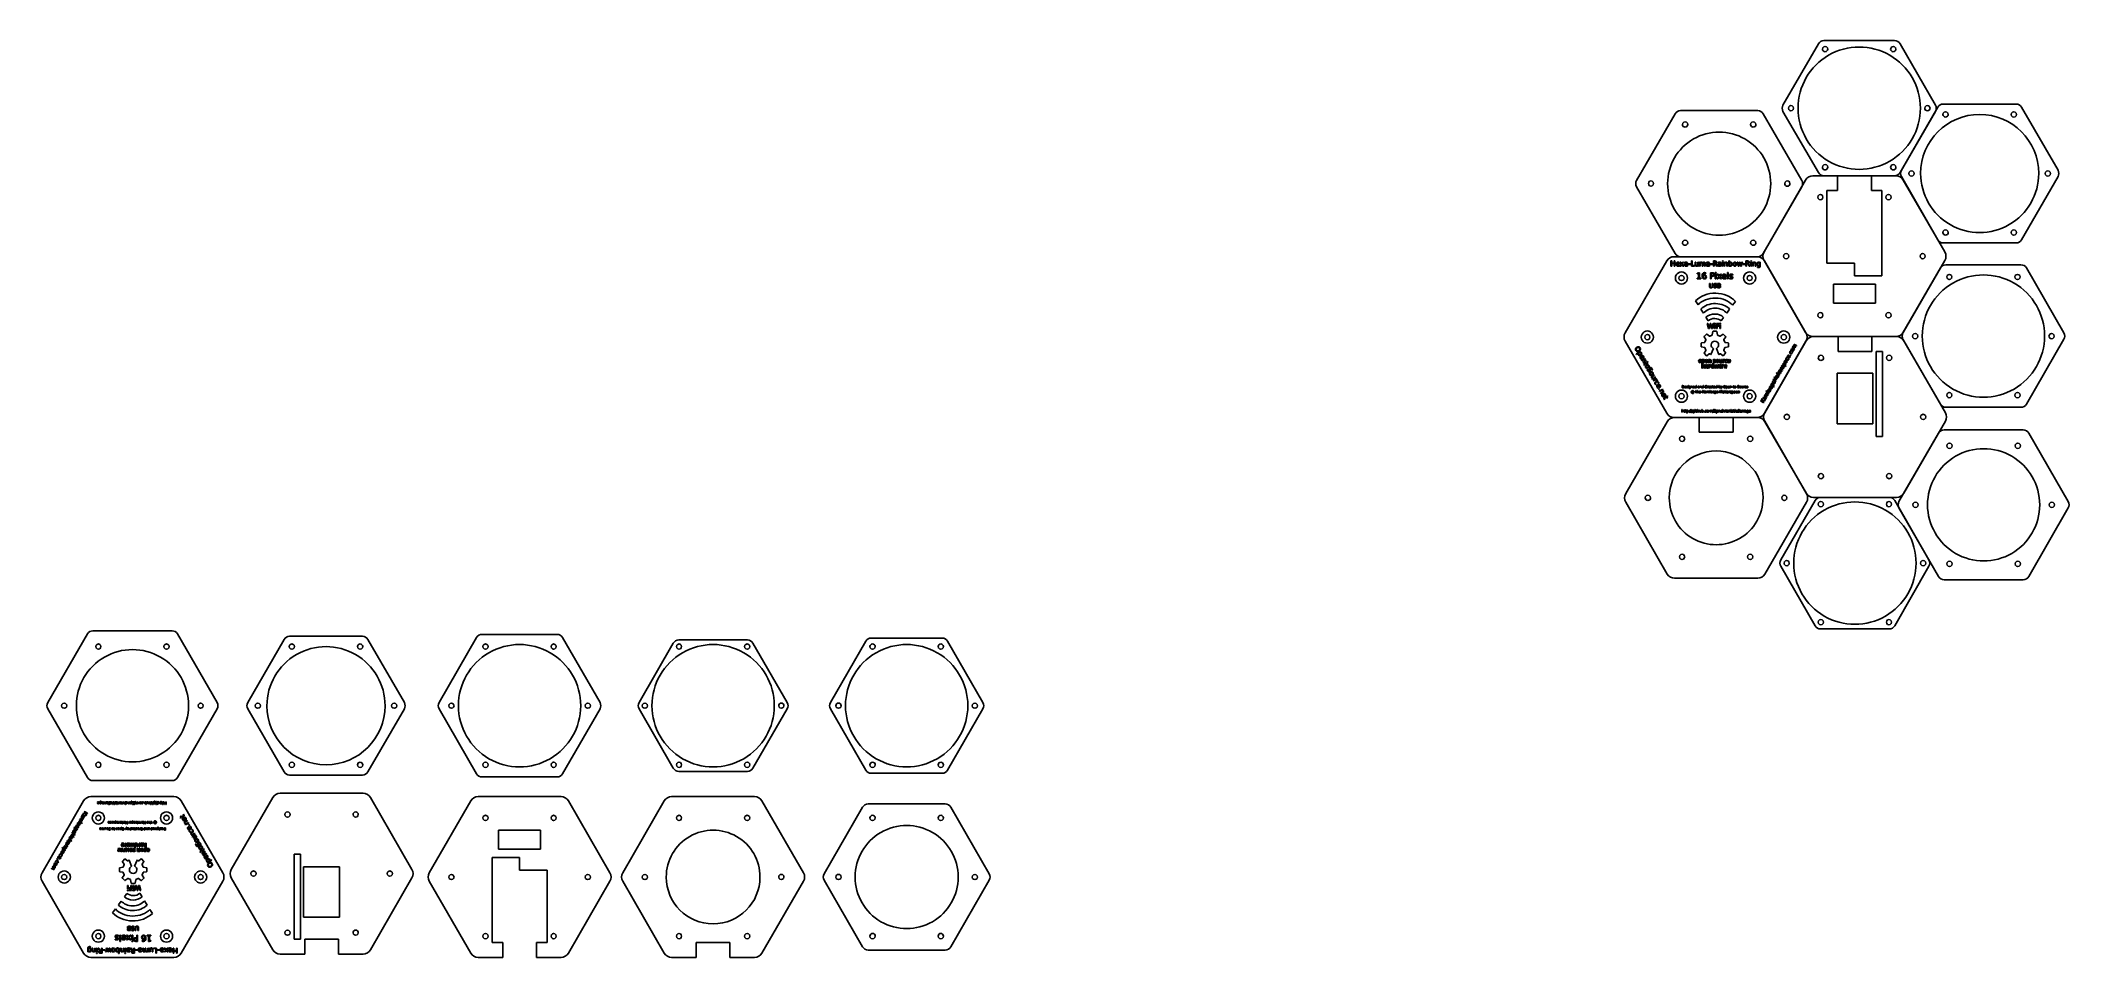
# Model space of a CAD drawing. Extents: x 5 to 967, y 5 to 440.
import ezdxf

# ---------------------------------------------------------------- set-up
doc = ezdxf.new("R2010")
doc.units = 0
doc.layers.get('0').update_dxf_attribs({"linetype": 'CONTINUOUS'})

msp = doc.modelspace()

# ---------------------------------------------------------------- linework, layer by layer
at = {"color": 7}
for p, q in [((847.690443, 438.128351), (830.922494, 409.085412)), ((849.641453, 435.584011), (849.641453, 435.584011)), ((883.824411, 439.628351), (850.288513, 439.628351)), ((881.971471, 435.584011), (881.971471, 435.584011)), ((833.476474, 407.585412), (833.476474, 407.585412)), ((838.056463, 407.585412), (838.056463, 407.585412)), ((886.422491, 377.042474), (903.190441, 406.085412)), ((904.31964, 408.040005), (887.051691, 378.131041)), ((898.136481, 407.585412), (898.136481, 407.585412)), ((906.77067, 404.62964), (906.77067, 404.62964)), ((941.453619, 409.540005), (906.91772, 409.540005)), ((939.100669, 404.62964), (939.100669, 404.62964)), ((961.319638, 378.131041), (944.051689, 408.040005)), ((783.258186, 399.831383), (783.258186, 399.831383)), ((815.588204, 399.831383), (815.588204, 399.831383)), ((856.814393, 375.541674), (845.123793, 375.541674)), ((849.641453, 379.586811), (849.641453, 379.586811)), ((850.288513, 375.542474), (883.824411, 375.542474)), ((856.814393, 368.541674), (856.814393, 375.541674)), ((884.504991, 375.541674), (872.814392, 375.541674)), ((872.814392, 375.541674), (872.814392, 368.541674)), ((881.971471, 379.586811), (881.971471, 379.586811)), ((887.051691, 375.131041), (904.31964, 345.222077)), ((890.605661, 376.631041), (890.605661, 376.631041)), ((896.185661, 376.631041), (896.185661, 376.631041)), ((944.051689, 345.222077), (961.319638, 375.131041)), ((955.265668, 376.631041), (955.265668, 376.631041)), ((767.093206, 371.832784), (767.093206, 371.832784)), ((776.233195, 371.832784), (776.233195, 371.832784)), ((821.539224, 338.691768), (839.807173, 370.332783)), ((841.659693, 373.541674), (821.969094, 339.436554)), ((831.753214, 371.832784), (831.753214, 371.832784)), ((851.764393, 334.141672), (851.764393, 368.541674)), ((851.764393, 368.541674), (856.814393, 368.541674)), ((872.814392, 368.541674), (877.864392, 368.541674)), ((877.864392, 368.541674), (877.864392, 334.141672)), ((907.65969, 339.436554), (887.969091, 373.541674)), ((847.399403, 365.435154), (847.399403, 365.435154)), ((879.729392, 365.435154), (879.729392, 365.435154)), ((906.77067, 348.632441), (906.77067, 348.632441)), ((939.100669, 348.632441), (939.100669, 348.632441)), ((818.646364, 337.191768), (779.265176, 337.191768)), ((782.405246, 337.191768), (818.941144, 337.191768)), ((782.405246, 337.191768), (782.405246, 337.191768)), ((783.258186, 343.834185), (783.258186, 343.834185)), ((815.588204, 343.834185), (815.588204, 343.834185)), ((831.234394, 337.436555), (831.234394, 337.436555)), ((895.894401, 337.436555), (895.894401, 337.436555)), ((906.91772, 343.722077), (941.453619, 343.722077)), ((775.801066, 335.191768), (756.110467, 301.08665)), ((781.540766, 327.085249), (781.540766, 327.085249)), ((813.870767, 327.085249), (813.870767, 327.085249)), ((821.969094, 335.436554), (841.659693, 301.331439)), ((864.814392, 334.141672), (851.764393, 334.141672)), ((864.814392, 328.141673), (864.814392, 334.141672)), ((874.864392, 328.141673), (864.814392, 328.141673)), ((877.864392, 328.141673), (874.864392, 328.141673)), ((877.864392, 334.141672), (877.864392, 328.141673)), ((905.58959, 331.850879), (887.821641, 301.075889)), ((887.969091, 301.331439), (907.65969, 335.436554)), ((943.723559, 333.350878), (908.18766, 333.350878)), ((908.54062, 327.574488), (908.54062, 327.574488)), ((940.870609, 327.574488), (940.870609, 327.574488)), ((964.089588, 301.075889), (946.321639, 331.850879)), ((799.031542, 319.911374), (799.031541, 319.911374)), ((854.814393, 324.216555), (854.814393, 315.216555)), ((874.814392, 324.216555), (854.814393, 324.216555)), ((874.814392, 315.216555), (874.814392, 324.216555)), ((789.519848, 316.32778), (790.704711, 314.425813)), ((791.991319, 312.358478), (793.241614, 310.350685)), ((794.392271, 308.502663), (795.448171, 306.806276)), ((798.655229, 310.022959), (798.65523, 310.022959)), ((798.976556, 314.983041), (798.976555, 314.983041)), ((801.584331, 306.821233), (802.767889, 308.428813)), ((804.275393, 310.472975), (805.644668, 312.331599)), ((806.999284, 314.1699), (808.363382, 316.020574)), ((847.399403, 309.437956), (847.399403, 309.437956)), ((854.814393, 315.216555), (874.814392, 315.216555)), ((879.729392, 309.437956), (879.729392, 309.437956)), ((765.375777, 299.08665), (765.375777, 299.08665)), ((830.035768, 299.08665), (830.035768, 299.08665)), ((845.123793, 299.331439), (884.504991, 299.331439)), ((857.096873, 299.330617), (845.406273, 299.330617)), ((857.096873, 292.330617), (857.096873, 299.330617)), ((884.787471, 299.330617), (873.096872, 299.330617)), ((873.096872, 299.330617), (873.096872, 292.330617)), ((892.375611, 299.575889), (892.375611, 299.575889)), ((896.955601, 299.575889), (896.955601, 299.575889)), ((957.035618, 299.575889), (957.035618, 299.575889)), ((822.110464, 262.981532), (841.801063, 297.08665)), ((841.942173, 297.330617), (822.251574, 263.225497)), ((847.681873, 289.224097), (847.681873, 289.224097)), ((873.096872, 292.330617), (857.096873, 292.330617)), ((878.146872, 292.330617), (875.146872, 292.330617)), ((875.146872, 292.330617), (875.146872, 257.930616)), ((878.146872, 257.930616), (878.146872, 292.330617)), ((880.011872, 289.224097), (880.011872, 289.224097)), ((946.321639, 267.300899), (964.089588, 298.075889)), ((873.596872, 281.930615), (856.596873, 281.930615)), ((856.596873, 281.930615), (856.596873, 257.930616)), ((873.596872, 257.930616), (873.596872, 281.930615)), ((781.540766, 271.088051), (781.540766, 271.088051)), ((813.870767, 271.088051), (813.870767, 271.088051)), ((908.54062, 271.577288), (908.54062, 271.577288)), ((940.870609, 271.577288), (940.870609, 271.577288)), ((779.265176, 260.981532), (818.646364, 260.981532)), ((779.546646, 260.981939), (791.237245, 260.981939)), ((791.237245, 260.981939), (791.237245, 253.981939)), ((807.237245, 253.981939), (807.237245, 260.981939)), ((807.237245, 260.981939), (818.927844, 260.981939)), ((831.516864, 261.225499), (831.516864, 261.225499)), ((896.176871, 261.225499), (896.176871, 261.225499)), ((908.18766, 265.800899), (943.723559, 265.800899)), ((756.391947, 224.876819), (776.082546, 258.981939)), ((781.822256, 250.875419), (781.822256, 250.875419)), ((791.237245, 253.981939), (807.237245, 253.981939)), ((814.152244, 250.875419), (814.152244, 250.875419)), ((822.251574, 259.225498), (841.942173, 225.120382)), ((822.391944, 258.981939), (842.082543, 224.876819)), ((856.596873, 257.930616), (873.596872, 257.930616)), ((875.146872, 257.930616), (875.146872, 254.330616)), ((875.146872, 254.330616), (875.146872, 251.930616)), ((875.146872, 251.930616), (878.146872, 251.930616)), ((878.146872, 254.330616), (878.146872, 257.930616)), ((878.146872, 251.930616), (878.146872, 254.330616)), ((904.69062, 253.592904), (885.922671, 221.085864)), ((888.251571, 225.120382), (907.94217, 259.225498)), ((966.190617, 221.085864), (947.422669, 253.592904)), ((908.64164, 247.584463), (908.64164, 247.584463)), ((940.971642, 247.584463), (940.971642, 247.584463)), ((847.681873, 233.2269), (847.681873, 233.2269)), ((880.011872, 233.2269), (880.011872, 233.2269)), ((765.657247, 222.87682), (765.657247, 222.87682)), ((777.017237, 222.87682), (777.017237, 222.87682)), ((846.150793, 221.620338), (829.882844, 193.443425)), ((830.317254, 222.87682), (830.317254, 222.87682)), ((845.406273, 223.120382), (884.787471, 223.120382)), ((881.284771, 223.120338), (848.748873, 223.120338)), ((776.082546, 186.771704), (756.391947, 220.876819)), ((842.082543, 220.876819), (822.391944, 186.771704)), ((847.601833, 219.942024), (847.601833, 219.942024)), ((879.931822, 219.942024), (879.931822, 219.942024)), ((885.922671, 218.085864), (904.69062, 185.578824)), ((892.476651, 219.585864), (892.476651, 219.585864)), ((899.456643, 219.585864), (899.456643, 219.585864)), ((947.422669, 185.578824), (966.190617, 218.085864)), ((957.136642, 219.585864), (957.136642, 219.585864)), ((781.822256, 194.878221), (781.822256, 194.878221)), ((814.152244, 194.878221), (814.152244, 194.878221)), ((818.927844, 184.771704), (779.546646, 184.771704)), ((829.882844, 190.443425), (846.150793, 162.266512)), ((831.436824, 191.943426), (831.436824, 191.943426)), ((836.016813, 191.943426), (836.016813, 191.943426)), ((883.882841, 162.266512), (900.150791, 190.443425)), ((896.096831, 191.943426), (896.096831, 191.943426)), ((907.2887, 184.078824), (944.824593, 184.078824)), ((908.64164, 191.587264), (908.64164, 191.587264)), ((940.971642, 191.587264), (940.971642, 191.587264)), ((847.601833, 163.944825), (847.601833, 163.944825)), ((879.931822, 163.944825), (879.931822, 163.944825)), ((120.327537, 155.774285), (103.059587, 125.865321)), ((157.461505, 157.274285), (122.925607, 157.274285)), ((177.327534, 125.865321), (160.059585, 155.774285)), ((249.723901, 158.14031), (214.188003, 158.14031)), ((304.852319, 154.042234), (288.584369, 125.865321)), ((339.986287, 155.542234), (307.450389, 155.542234)), ((358.852316, 125.865321), (342.584367, 154.042234)), ((432.248683, 156.408259), (398.712785, 156.408259)), ((848.748873, 160.766512), (881.284771, 160.766512)), ((33.516168, 152.363921), (33.516168, 152.363921)), ((65.846169, 152.363921), (65.846169, 152.363921)), ((125.278557, 152.363921), (125.278557, 152.363921)), ((157.608555, 152.363921), (157.608555, 152.363921)), ((217.040953, 152.363921), (217.040953, 152.363921)), ((249.370941, 152.363921), (249.370941, 152.363921)), ((308.803339, 152.363921), (308.803339, 152.363921)), ((341.133327, 152.363921), (341.133327, 152.363921)), ((400.565724, 152.363921), (400.565724, 152.363921)), ((432.895743, 152.363921), (432.895743, 152.363921)), ((17.351167, 124.365321), (17.351167, 124.365321)), ((69.797189, 90.358281), (88.565138, 122.865321)), ((75.031167, 124.365321), (75.031167, 124.365321)), ((82.011158, 124.365321), (82.011158, 124.365321)), ((109.113557, 124.365321), (109.113557, 124.365321)), ((160.059585, 92.956357), (177.327534, 122.865321)), ((168.193565, 124.365321), (168.193565, 124.365321)), ((173.773564, 124.365321), (173.773564, 124.365321)), ((200.875943, 124.365321), (200.875943, 124.365321)), ((252.321971, 92.090331), (270.08992, 122.865321)), ((260.955961, 124.365321), (260.955961, 124.365321)), ((265.53595, 124.365321), (265.53595, 124.365321)), ((292.638329, 124.365321), (292.638329, 124.365321)), ((352.718347, 124.365321), (352.718347, 124.365321)), ((357.298336, 124.365321), (357.298336, 124.365321)), ((384.400715, 124.365321), (384.400715, 124.365321)), ((434.846753, 93.822382), (451.614702, 122.865321)), ((444.480733, 124.365321), (444.480733, 124.365321)), ((449.060722, 124.365321), (449.060722, 124.365321)), ((33.516168, 96.366722), (33.516168, 96.366722)), ((65.846169, 96.366722), (65.846169, 96.366722)), ((125.278557, 96.366722), (125.278557, 96.366722)), ((157.608555, 96.366722), (157.608555, 96.366722)), ((217.040953, 96.366722), (217.040953, 96.366722)), ((249.370941, 96.366722), (249.370941, 96.366722)), ((308.803339, 96.366722), (308.803339, 96.366722)), ((341.133327, 96.366722), (341.133327, 96.366722)), ((400.565724, 96.366722), (400.565724, 96.366722)), ((432.895743, 96.366722), (432.895743, 96.366722)), ((122.925607, 91.456357), (157.461505, 91.456357)), ((214.188003, 90.590331), (249.723901, 90.590331)), ((307.450389, 93.188408), (339.986287, 93.188408)), ((398.712785, 92.322382), (432.248683, 92.322382)), ((25.276466, 79.260205), (5.585868, 45.155089)), ((68.121759, 81.260204), (28.740568, 81.260204)), ((91.276468, 45.155089), (71.585869, 79.260205)), ((114.943737, 80.871834), (95.253138, 46.766719)), ((157.789035, 82.871834), (118.407837, 82.871834)), ((180.943734, 46.766719), (161.253135, 80.871834)), ((208.801253, 79.260205), (189.110654, 45.155089)), ((251.646551, 81.260204), (212.265353, 81.260204)), ((304.027739, 81.260204), (343.408937, 81.260204)), ((433.748683, 77.796104), (397.212785, 77.796104)), ((433.748683, 77.796104), (433.748683, 77.796104)), ((33.516168, 71.153687), (33.516168, 71.153687)), ((65.846169, 71.153687), (65.846169, 71.153687)), ((123.183437, 72.765317), (123.183437, 72.765317)), ((155.513435, 72.765317), (155.513435, 72.765317)), ((217.040953, 71.153687), (217.040953, 71.153687)), ((249.370941, 71.153687), (249.370941, 71.153687)), ((308.803339, 71.153687), (308.803339, 71.153687)), ((341.133327, 71.153687), (341.133327, 71.153687)), ((400.565724, 71.153687), (400.565724, 71.153687)), ((432.895743, 71.153687), (432.895743, 71.153687)), ((241.955951, 65.375088), (221.955952, 65.375088)), ((221.955952, 65.375088), (221.955952, 56.375089)), ((241.955951, 56.375089), (241.955951, 65.375088)), ((128.048436, 54.061601), (125.048437, 54.061601)), ((125.048437, 54.061601), (125.048437, 51.661601)), ((125.048437, 51.661601), (125.048437, 48.061601)), ((128.048436, 51.661601), (128.048436, 54.061601)), ((128.048436, 48.061601), (128.048436, 51.661601)), ((218.905952, 46.449971), (218.905952, 52.449971)), ((218.905952, 52.449971), (221.905952, 52.449971)), ((221.905952, 52.449971), (231.955952, 52.449971)), ((221.955952, 56.375089), (241.955951, 56.375089)), ((231.955952, 52.449971), (231.955952, 46.449971)), ((17.351167, 43.155088), (17.351167, 43.155088)), ((71.585869, 7.04997), (91.276468, 41.155089)), ((82.011158, 43.155088), (82.011158, 43.155088)), ((107.018437, 44.766718), (107.018437, 44.766718)), ((125.048437, 48.061601), (125.048437, 13.661599)), ((128.048436, 13.661599), (128.048436, 48.061601)), ((146.598436, 48.061601), (129.598436, 48.061601)), ((129.598436, 48.061601), (129.598436, 24.061602)), ((146.598436, 24.061602), (146.598436, 48.061601)), ((161.253135, 8.6616), (180.943734, 42.766719)), ((171.678444, 44.766718), (171.678444, 44.766718)), ((200.875943, 43.155088), (200.875943, 43.155088)), ((218.905952, 12.049969), (218.905952, 46.449971)), ((231.955952, 46.449971), (245.005951, 46.449971)), ((245.005951, 46.449971), (245.005951, 12.049969)), ((255.110651, 7.04997), (274.80125, 41.155089)), ((265.53595, 43.155088), (265.53595, 43.155088)), ((292.638329, 43.155088), (292.638329, 43.155088)), ((345.938346, 43.155088), (345.938346, 43.155088)), ((357.298336, 43.155088), (357.298336, 43.155088)), ((384.400715, 43.155088), (384.400715, 43.155088)), ((439.920734, 43.155088), (439.920734, 43.155088)), ((449.060722, 43.155088), (449.060722, 43.155088)), ((43.111541, 31.768763), (41.742266, 29.910139)), ((45.802603, 35.420505), (44.619045, 33.812925)), ((48.731705, 32.218779), (48.731704, 32.218779)), ((52.994663, 33.739075), (51.938763, 35.435462)), ((55.395615, 29.88326), (54.14532, 31.891053)), ((40.38765, 28.071838), (39.023552, 26.221164)), ((48.355392, 22.330364), (48.355393, 22.330364)), ((48.410378, 27.258697), (48.410378, 27.258697)), ((57.867086, 25.913958), (56.682223, 27.815925)), ((129.598436, 24.061602), (146.598436, 24.061602)), ((33.516168, 15.156489), (33.516168, 15.156489)), ((65.846169, 15.156489), (65.846169, 15.156489)), ((123.183437, 16.768119), (123.183437, 16.768119)), ((125.048437, 13.661599), (128.048436, 13.661599)), ((130.098436, 6.6616), (130.098436, 13.661599)), ((130.098436, 13.661599), (146.098436, 13.661599)), ((146.098436, 13.661599), (146.098436, 6.6616)), ((155.513435, 16.768119), (155.513435, 16.768119)), ((217.040953, 15.156489), (217.040953, 15.156489)), ((223.955952, 12.049969), (218.905952, 12.049969)), ((223.955952, 5.04997), (223.955952, 12.049969)), ((245.005951, 12.049969), (239.955952, 12.049969)), ((239.955952, 12.049969), (239.955952, 5.04997)), ((249.370941, 15.156489), (249.370941, 15.156489)), ((308.803339, 15.156489), (308.803339, 15.156489)), ((315.718338, 12.049969), (315.718338, 5.04997)), ((331.718338, 12.049969), (315.718338, 12.049969)), ((331.718338, 5.04997), (331.718338, 12.049969)), ((341.133327, 15.156489), (341.133327, 15.156489)), ((400.565724, 15.156489), (400.565724, 15.156489)), ((432.895743, 15.156489), (432.895743, 15.156489)), ((28.740568, 5.04997), (68.121759, 5.04997)), ((118.407837, 6.6616), (130.098436, 6.6616)), ((146.098436, 6.6616), (157.789035, 6.6616)), ((212.265353, 5.04997), (223.955952, 5.04997)), ((239.955952, 5.04997), (251.646551, 5.04997)), ((315.718338, 5.04997), (304.027739, 5.04997)), ((343.408937, 5.04997), (331.718338, 5.04997))]:
    msp.add_line(p, q, dxfattribs=at)
at = {"color": 3}
for p, q in [((777.826306, 335.172158), (778.154826, 335.172158)), ((777.826306, 332.744058), (777.826306, 335.172158)), ((778.154826, 332.744058), (777.826306, 332.744058)), ((778.154826, 335.172158), (778.154826, 334.176848)), ((778.154826, 334.176848), (779.348546, 334.176848)), ((779.348546, 333.900368), (778.154826, 333.900368)), ((778.154826, 333.900368), (778.154826, 332.744058)), ((779.348546, 334.176848), (779.348546, 335.172158)), ((779.348546, 335.172158), (779.677066, 335.172158)), ((779.348546, 332.744058), (779.348546, 333.900368)), ((779.677066, 332.744058), (779.348546, 332.744058)), ((779.677066, 335.172158), (779.677066, 332.744058)), ((781.875846, 333.583238), (780.499986, 333.583238)), ((780.509736, 333.815778), (781.576606, 333.817408)), ((781.805916, 333.119748), (781.805916, 332.836768)), ((781.875846, 333.729608), (781.875846, 333.583238)), ((781.875846, 333.729598), (781.875846, 333.729608)), ((782.090526, 332.744058), (782.797976, 333.697078)), ((782.443436, 332.744058), (782.090526, 332.744058)), ((782.797976, 333.697078), (782.150696, 334.565538)), ((782.150696, 334.565538), (782.503606, 334.565538)), ((782.973616, 333.459638), (782.443436, 332.744058)), ((782.503606, 334.565538), (782.986626, 333.916638)), ((783.503796, 332.744058), (782.973616, 333.459638)), ((782.986626, 333.916638), (783.469646, 334.565538)), ((783.822556, 334.565538), (783.163896, 333.679188)), ((783.163896, 333.679188), (783.856706, 332.744058)), ((783.469646, 334.565538), (783.822556, 334.565538)), ((783.856706, 332.744058), (783.503796, 332.744058)), ((784.299066, 334.206108), (784.299066, 334.482588)), ((784.985376, 333.893828), (785.404966, 333.893828)), ((785.404966, 333.659738), (785.107346, 333.659678)), ((785.404966, 333.893828), (785.404966, 333.923128)), ((785.404966, 333.593038), (785.404966, 333.659738)), ((785.404966, 332.744058), (785.404966, 333.020528)), ((785.704206, 332.744058), (785.404966, 332.744058)), ((785.704206, 333.783278), (785.704206, 332.744058)), ((785.704206, 333.783218), (785.704206, 333.783278)), ((786.170962, 333.789778), (787.047549, 333.789778)), ((786.170962, 333.523068), (786.170962, 333.789778)), ((787.047549, 333.523068), (786.170962, 333.523068)), ((787.047549, 333.789778), (787.047549, 333.523068)), ((787.538697, 335.172158), (787.867214, 335.172158)), ((787.538697, 332.744058), (787.538697, 335.172158)), ((789.049549, 332.744058), (787.538697, 332.744058)), ((787.867214, 335.172158), (787.867214, 333.020528)), ((787.867214, 333.020528), (789.049549, 333.020528)), ((789.049549, 333.020528), (789.049549, 332.744058)), ((789.290246, 333.462888), (789.290246, 334.565538)), ((789.290246, 334.565538), (789.589489, 334.565538)), ((789.290246, 333.462878), (789.290246, 333.462888)), ((789.589489, 334.565538), (789.589489, 333.474278)), ((790.043231, 334.609448), (790.043231, 334.609448)), ((790.21233, 329.455159), (790.907502, 329.595359)), ((790.21233, 329.096859), (790.21233, 329.455159)), ((790.911396, 329.237059), (790.21233, 329.096859)), ((790.51649, 333.532818), (790.51649, 334.565538)), ((790.51649, 334.565538), (790.815733, 334.565538)), ((790.51649, 332.744058), (790.51649, 333.023788)), ((790.815733, 332.744058), (790.51649, 332.744058)), ((790.815733, 334.565538), (790.815733, 332.744058)), ((790.907502, 329.595359), (791.300849, 329.595359)), ((790.911396, 327.019129), (790.911396, 329.237059)), ((791.300849, 329.595359), (791.300849, 327.019129)), ((791.423977, 332.744108), (791.423977, 334.565588)), ((791.423977, 334.565588), (791.724847, 334.565588)), ((791.724847, 332.744108), (791.423977, 332.744108)), ((791.724847, 334.565588), (791.724847, 334.282608)), ((791.724847, 333.773568), (791.724847, 332.744108)), ((792.60306, 332.744108), (792.60306, 333.833738)), ((792.903929, 332.744108), (792.60306, 332.744108)), ((792.853513, 334.215938), (792.853513, 334.215878)), ((792.903929, 333.773568), (792.903929, 332.744108)), ((793.629773, 328.298479), (793.629773, 328.298479)), ((793.782142, 332.744108), (793.782142, 333.833738)), ((794.083012, 332.744108), (793.782142, 332.744108)), ((794.083012, 333.843498), (794.083012, 332.744108)), ((794.410624, 329.531109), (794.410624, 329.531099)), ((794.410624, 329.531099), (794.410624, 329.172799)), ((794.701013, 334.206108), (794.701013, 334.482588)), ((795.38732, 333.893828), (795.806911, 333.893828)), ((795.806911, 333.659738), (795.509294, 333.659678)), ((795.806911, 333.893828), (795.806911, 333.923128)), ((795.806911, 333.593038), (795.806911, 333.659738)), ((795.806911, 332.744058), (795.806911, 333.020528)), ((796.106154, 332.744058), (795.806911, 332.744058)), ((796.106154, 333.783278), (796.106154, 332.744058)), ((796.106154, 333.783218), (796.106154, 333.783278)), ((796.513666, 329.595359), (797.401617, 329.595359)), ((796.513666, 326.688099), (796.513666, 329.595359)), ((796.572909, 333.789778), (797.449496, 333.789778)), ((796.572909, 333.523068), (796.572909, 333.789778)), ((797.449496, 333.523068), (796.572909, 333.523068)), ((796.907013, 329.272109), (796.907013, 328.179699)), ((797.401617, 329.272109), (796.907013, 329.272109)), ((796.907013, 328.179699), (797.401617, 328.179699)), ((797.401617, 327.856449), (796.907013, 327.856449)), ((796.907013, 327.856449), (796.907013, 326.688099)), ((797.449496, 333.789778), (797.449496, 333.523068)), ((797.940643, 332.744068), (797.940643, 335.172168)), ((797.940643, 335.172168), (798.682246, 335.172168)), ((798.26916, 332.744068), (797.940643, 332.744068)), ((798.26916, 334.902188), (798.26916, 334.040238)), ((798.682246, 334.902188), (798.26916, 334.902188)), ((798.26916, 334.040238), (798.682246, 334.040238)), ((798.626951, 333.770278), (798.26916, 333.770278)), ((798.26916, 333.770278), (798.26916, 332.744068)), ((798.819223, 329.718039), (799.177519, 329.718039)), ((798.819223, 329.264319), (798.819223, 329.718039)), ((799.177519, 329.264319), (798.819223, 329.264319)), ((798.819223, 328.869029), (799.177519, 328.869029)), ((798.819223, 326.688099), (798.819223, 328.869029)), ((799.092079, 333.882488), (799.092079, 333.882478)), ((799.479143, 332.744058), (799.168516, 333.366938)), ((799.177519, 329.718039), (799.177519, 329.264319)), ((799.177519, 328.869029), (799.177519, 326.688099)), ((799.832055, 332.744058), (799.479143, 332.744058)), ((799.498659, 333.407598), (799.832055, 332.744058)), ((799.664334, 326.688099), (800.511392, 327.829189)), ((800.511392, 327.829189), (799.736383, 328.869029)), ((799.736383, 328.869029), (800.158938, 328.869029)), ((800.721697, 327.544889), (800.08689, 326.688099)), ((800.158938, 328.869029), (800.737275, 328.092069)), ((800.191472, 334.206108), (800.191472, 334.482588)), ((801.356504, 326.688099), (800.721697, 327.544889)), ((800.737275, 328.092069), (801.315611, 328.869029)), ((800.87778, 333.893828), (801.297371, 333.893828)), ((801.738167, 328.869029), (800.949526, 327.807769)), ((800.949526, 327.807769), (801.779059, 326.688099)), ((801.297371, 333.659738), (800.999754, 333.659678)), ((801.297371, 333.893828), (801.297371, 333.923128)), ((801.297371, 333.593038), (801.297371, 333.659738)), ((801.297371, 332.744058), (801.297371, 333.020528)), ((801.596614, 332.744058), (801.297371, 332.744058)), ((801.315611, 328.869029), (801.738167, 328.869029)), ((801.596614, 333.783278), (801.596614, 332.744058)), ((801.596614, 333.783218), (801.596614, 333.783278)), ((802.214614, 335.274608), (802.513858, 335.274608)), ((802.214614, 334.895678), (802.214614, 335.274608)), ((802.513858, 334.895678), (802.214614, 334.895678)), ((802.214614, 334.565538), (802.513858, 334.565538)), ((802.214614, 332.744058), (802.214614, 334.565538)), ((802.513858, 332.744058), (802.214614, 332.744058)), ((804.026198, 327.692879), (802.378816, 327.692879)), ((802.390499, 327.971339), (803.667902, 327.973289)), ((802.513858, 335.274608), (802.513858, 334.895678)), ((802.513858, 334.565538), (802.513858, 332.744058)), ((803.126982, 332.744058), (803.126982, 334.565538)), ((803.126982, 334.565538), (803.427851, 334.565538)), ((803.427851, 332.744058), (803.126982, 332.744058)), ((803.427851, 334.565538), (803.427851, 334.282558)), ((803.427851, 333.773518), (803.427851, 332.744058)), ((803.942466, 327.137889), (803.942466, 326.799059)), ((804.026198, 327.868149), (804.026198, 327.868139)), ((804.026198, 327.868139), (804.026198, 327.692879)), ((804.353228, 332.744058), (804.353228, 333.833688)), ((804.652471, 332.744058), (804.353228, 332.744058)), ((804.614271, 329.718039), (804.972567, 329.718039)), ((804.614271, 326.688099), (804.614271, 329.718039)), ((804.652471, 333.843448), (804.652471, 332.744058)), ((804.652471, 333.843428), (804.652471, 333.843448)), ((804.972567, 329.718039), (804.972567, 326.688099)), ((805.241198, 332.744108), (805.241198, 335.274658)), ((805.241198, 335.274658), (805.542067, 335.274658)), ((805.542067, 332.744108), (805.241198, 332.744108)), ((805.542067, 335.274658), (805.542067, 334.289058)), ((805.542067, 333.017328), (805.542067, 332.744108)), ((805.560644, 326.767789), (805.560644, 327.137769)), ((806.329812, 327.636309), (806.205188, 327.665509)), ((806.401861, 327.963489), (806.524538, 327.936189)), ((806.560144, 333.653168), (806.560144, 333.653168)), ((807.11066, 328.804769), (807.11066, 328.465949)), ((807.110664, 328.804699), (807.11066, 328.804769)), ((808.072623, 334.609448), (808.072623, 334.609448)), ((808.072623, 334.355738), (808.072623, 334.355738)), ((809.228937, 334.565538), (809.52818, 334.565538)), ((809.705449, 332.744058), (809.228937, 334.565538)), ((809.52818, 334.565538), (809.902234, 333.144128)), ((810.058361, 332.744058), (809.705449, 332.744058)), ((809.902234, 333.144128), (810.274662, 334.565538)), ((810.451931, 334.237018), (810.058361, 332.744058)), ((810.274662, 334.565538), (810.627573, 334.565538)), ((810.843874, 332.744058), (810.451931, 334.237018)), ((810.627573, 334.565538), (811.001627, 333.144128)), ((811.196786, 332.744058), (810.843874, 332.744058)), ((811.001627, 333.144128), (811.374054, 334.565538)), ((811.673298, 334.565538), (811.196786, 332.744058)), ((811.374054, 334.565538), (811.673298, 334.565538)), ((811.97742, 333.789778), (812.854006, 333.789778)), ((811.97742, 333.523068), (811.97742, 333.789778)), ((812.854006, 333.523068), (811.97742, 333.523068)), ((812.854006, 333.789778), (812.854006, 333.523068)), ((813.345153, 332.744068), (813.345153, 335.172168)), ((813.345153, 335.172168), (814.086755, 335.172168)), ((813.67367, 332.744068), (813.345153, 332.744068)), ((813.67367, 334.902188), (813.67367, 334.040238)), ((814.086755, 334.902188), (813.67367, 334.902188)), ((813.67367, 334.040238), (814.086755, 334.040238)), ((814.03146, 333.770278), (813.67367, 333.770278)), ((813.67367, 333.770278), (813.67367, 332.744068)), ((814.496588, 333.882488), (814.496588, 333.882478)), ((814.883652, 332.744058), (814.573025, 333.366938)), ((815.236564, 332.744058), (814.883652, 332.744058)), ((814.903168, 333.407598), (815.236564, 332.744058)), ((815.648022, 335.274608), (815.947265, 335.274608)), ((815.648022, 334.895678), (815.648022, 335.274608)), ((815.947265, 334.895678), (815.648022, 334.895678)), ((815.648022, 334.565538), (815.947265, 334.565538)), ((815.648022, 332.744058), (815.648022, 334.565538)), ((815.947265, 332.744058), (815.648022, 332.744058)), ((815.947265, 335.274608), (815.947265, 334.895678)), ((815.947265, 334.565538), (815.947265, 332.744058)), ((816.56039, 332.744058), (816.56039, 334.565538)), ((816.56039, 334.565538), (816.861259, 334.565538)), ((816.861259, 332.744058), (816.56039, 332.744058)), ((816.861259, 334.565538), (816.861259, 334.282558)), ((816.861259, 333.773518), (816.861259, 332.744058)), ((817.786636, 332.744058), (817.786636, 333.833688)), ((818.085879, 332.744058), (817.786636, 332.744058)), ((818.085879, 333.843448), (818.085879, 332.744058)), ((818.085879, 333.843428), (818.085879, 333.843448)), ((818.775438, 332.147248), (818.775438, 332.438358)), ((819.884588, 334.289138), (819.884588, 334.565618)), ((819.884588, 334.565618), (820.183831, 334.565618)), ((819.884588, 333.675938), (819.884588, 333.675938)), ((819.884588, 332.916548), (819.884588, 333.064538)), ((820.183831, 334.565618), (820.183831, 332.970118)), ((790.2688, 327.019129), (790.911396, 327.019129)), ((790.2688, 326.688099), (790.2688, 327.019129)), ((791.943445, 326.688099), (790.2688, 326.688099)), ((791.300849, 327.019129), (791.943445, 327.019129)), ((791.943445, 327.019129), (791.943445, 326.688099)), ((796.055182, 324.494459), (796.334924, 324.494459)), ((796.055182, 323.210129), (796.055182, 324.494459)), ((796.334924, 324.494459), (796.334924, 323.244579)), ((796.907013, 326.688099), (796.513666, 326.688099)), ((797.350538, 323.244579), (797.350538, 324.494459)), ((797.350538, 324.494459), (797.63028, 324.494459)), ((797.63028, 324.494459), (797.63028, 323.210129)), ((798.071257, 322.527929), (798.071257, 322.814569)), ((798.822285, 323.349269), (798.652786, 323.382369)), ((798.735471, 323.648339), (798.903592, 323.613839)), ((799.177519, 326.688099), (798.819223, 326.688099)), ((799.387279, 324.426939), (799.387279, 324.155469)), ((799.387281, 324.426849), (799.387279, 324.426939)), ((800.08689, 326.688099), (799.664334, 326.688099)), ((799.945384, 324.494459), (800.656452, 324.494459)), ((799.945388, 322.437049), (799.945384, 324.494459)), ((800.684017, 322.437049), (799.945388, 322.437049)), ((800.635781, 324.265749), (800.223748, 324.265709)), ((800.223748, 324.265709), (800.223748, 323.645589)), ((800.223748, 323.645589), (800.635781, 323.645589)), ((800.223748, 323.419589), (800.223748, 322.665809)), ((800.670232, 323.419539), (800.223748, 323.419589)), ((800.223748, 322.665809), (800.670232, 322.665809)), ((801.779059, 326.688099), (801.356504, 326.688099)), ((804.972567, 326.688099), (804.614271, 326.688099)), ((793.485585, 299.25766), (794.407055, 297.91475)), ((794.646475, 300.51775), (793.495585, 299.36695)), ((796.122145, 299.59014), (794.755765, 300.52785)), ((795.050217, 305.51552), (795.377743, 305.51552)), ((795.650681, 303.11847), (795.050217, 305.51552)), ((795.377743, 305.51552), (795.881877, 303.489347)), ((796.058486, 303.11847), (795.650681, 303.11847)), ((795.881877, 303.489347), (796.384408, 305.51552)), ((796.569046, 305.199232), (796.058486, 303.11847)), ((797.341335, 300.02989), (796.244985, 299.58114)), ((796.384408, 305.51552), (796.748867, 305.51552)), ((797.074783, 303.11847), (796.569046, 305.199232)), ((796.748867, 305.51552), (797.253002, 303.489347)), ((797.482588, 303.11847), (797.074783, 303.11847)), ((797.253002, 303.489347), (797.755526, 305.51552)), ((797.726505, 301.75802), (797.422135, 300.12239)), ((798.084662, 305.51552), (797.482588, 303.11847)), ((797.755526, 305.51552), (798.084662, 305.51552)), ((799.438475, 301.82812), (797.810805, 301.82812)), ((798.429849, 305.616669), (798.725265, 305.616669)), ((798.429849, 305.242581), (798.429849, 305.616669)), ((798.725265, 305.242581), (798.429849, 305.242581)), ((798.429849, 304.916659), (798.725265, 304.916659)), ((798.429849, 303.11847), (798.429849, 304.916659)), ((798.725265, 303.11847), (798.429849, 303.11847)), ((798.725265, 305.616669), (798.725265, 305.242581)), ((798.725265, 304.916659), (798.725265, 303.11847)), ((799.354634, 305.51552), (800.732177, 305.51552)), ((799.354634, 303.11847), (799.354634, 305.51552)), ((799.678946, 303.11847), (799.354634, 303.11847)), ((799.827335, 300.12239), (799.522875, 301.75802)), ((800.732177, 305.242581), (799.678946, 305.242581)), ((799.678946, 305.242581), (799.678946, 304.536149)), ((799.678946, 304.536149), (800.629421, 304.536149)), ((800.629421, 304.26321), (799.678946, 304.26321)), ((799.678946, 304.26321), (799.678946, 303.11847)), ((801.004485, 299.58117), (799.908135, 300.02989)), ((800.629421, 304.536149), (800.629421, 304.26321)), ((800.732177, 305.51552), (800.732177, 305.242581)), ((800.99869, 305.616669), (801.294106, 305.616669)), ((800.99869, 305.242581), (800.99869, 305.616669)), ((801.294106, 305.242581), (800.99869, 305.242581)), ((800.99869, 304.916659), (801.294106, 304.916659)), ((800.99869, 303.11847), (800.99869, 304.916659)), ((801.294106, 303.11847), (800.99869, 303.11847)), ((802.493795, 300.52789), (801.127315, 299.59017)), ((801.294106, 305.616669), (801.294106, 305.242581)), ((801.294106, 304.916659), (801.294106, 303.11847)), ((803.753775, 299.36689), (802.602975, 300.51769)), ((802.842405, 297.9147), (803.763775, 299.25761)), ((761.37576, 291.142728), (763.418966, 292.322373)), ((761.516921, 290.89823), (761.37576, 291.142728)), ((762.301956, 291.351471), (761.516921, 290.89823)), ((762.301971, 291.351479), (762.301956, 291.351471)), ((762.974704, 293.812161), (762.974704, 293.812161)), ((763.191447, 293.937298), (763.191447, 293.937298)), ((763.296362, 290.822489), (763.296362, 290.822489)), ((763.560126, 292.077876), (763.335454, 291.948161)), ((763.418966, 292.322373), (763.560126, 292.077876)), ((764.34898, 288.868064), (763.703456, 289.986143)), ((763.939541, 288.707447), (763.709584, 288.574681)), ((763.892126, 288.084467), (765.372323, 288.939059)), ((763.897023, 290.087326), (764.398897, 289.221118)), ((764.467927, 288.936738), (764.34898, 288.868064)), ((764.467986, 288.936772), (764.467927, 288.936738)), ((765.513484, 288.694562), (765.283527, 288.561796)), ((765.372323, 288.939059), (765.513484, 288.694562)), ((792.185135, 296.20254), (792.185235, 294.57499)), ((793.836615, 296.58111), (792.255335, 296.28704)), ((792.255435, 294.49049), (793.797945, 294.20344)), ((794.362105, 292.79656), (793.485955, 291.51973)), ((793.495955, 291.41037), (794.646935, 290.25957)), ((793.889545, 294.12234), (794.371105, 292.9194)), ((794.415055, 297.79249), (793.930215, 296.66161)), ((794.756225, 290.24937), (796.010435, 291.11023)), ((796.130675, 291.11423), (796.683805, 290.81891)), ((796.774705, 290.85241), (797.915205, 293.60815)), ((797.881705, 293.71117), (797.743285, 293.79587)), ((799.334915, 293.60815), (800.475325, 290.85231)), ((799.506845, 293.79587), (799.368415, 293.71117)), ((800.566225, 290.81881), (801.119295, 291.11415)), ((801.239535, 291.11015), (802.493855, 290.24929)), ((802.603035, 290.25929), (803.754015, 291.41009)), ((803.319135, 296.66155), (802.834405, 297.79243)), ((802.878775, 292.91915), (803.360335, 294.12209)), ((803.764015, 291.51948), (802.887775, 292.79629)), ((804.994115, 296.28688), (803.412735, 296.58095)), ((803.451835, 294.20319), (804.994345, 294.49023)), ((805.064545, 294.57473), (805.064735, 296.20228)), ((832.675732, 289.392135), (832.675773, 289.392112)), ((832.675773, 289.392112), (832.848614, 289.292322)), ((833.351114, 289.591739), (833.730697, 290.251522)), ((833.982128, 290.352887), (833.491304, 289.502755)), ((833.544, 288.890841), (833.714828, 288.792213)), ((833.891681, 290.405107), (833.891687, 290.405104)), ((833.891687, 290.405104), (833.982128, 290.352887)), ((834.243578, 290.144322), (834.418427, 290.043373)), ((834.435697, 290.530479), (834.558115, 290.742513)), ((834.690938, 290.383116), (834.435697, 290.530479)), ((834.439445, 292.446975), (834.439485, 292.446952)), ((834.439485, 292.446952), (834.612327, 292.347162)), ((834.558115, 290.742513), (834.813356, 290.59515)), ((834.813356, 290.59515), (834.690938, 290.383116)), ((834.807745, 293.24725), (834.807745, 293.24725)), ((834.96451, 293.156742), (834.96451, 293.156742)), ((835.30539, 294.046526), (835.412721, 294.232429)), ((836.430854, 293.396738), (835.30539, 294.046526)), ((835.307713, 291.945681), (835.478541, 291.847053)), ((835.412721, 294.232429), (835.58757, 294.13148)), ((835.902095, 293.949889), (836.538186, 293.582642)), ((836.031413, 294.805078), (836.031417, 294.805098)), ((836.851483, 294.125289), (836.178213, 294.514002)), ((836.322724, 294.67844), (836.958815, 294.311193)), ((836.538186, 293.582642), (836.430854, 293.396738)), ((837.272109, 294.853834), (836.598839, 295.242547)), ((836.700142, 295.431931), (837.37944, 295.039738)), ((836.958815, 294.311193), (836.851483, 294.125289)), ((837.37944, 295.039738), (837.272109, 294.853834)), ((764.033286, 287.83997), (763.892126, 288.084467)), ((764.869865, 288.322969), (764.033286, 287.83997)), ((764.46745, 287.087976), (765.352927, 287.599206)), ((764.607848, 286.8448), (764.46745, 287.087976)), ((765.501255, 287.360608), (764.607848, 286.8448)), ((765.317502, 285.615728), (765.17329, 285.865512)), ((765.521031, 285.733236), (765.317502, 285.615728)), ((765.374828, 286.642674), (766.178362, 287.106594)), ((765.376819, 285.983019), (765.521031, 285.733236)), ((765.501284, 287.360626), (765.501255, 287.360608)), ((766.319486, 286.862074), (765.515953, 286.398154)), ((766.075353, 287.285011), (766.264341, 287.394124)), ((766.178362, 287.106594), (766.075353, 287.285011)), ((766.264341, 287.394124), (766.36735, 287.215707)), ((766.608675, 286.361185), (766.319486, 286.862074)), ((766.36735, 287.215707), (766.787622, 287.458351)), ((766.505768, 283.759001), (766.780658, 283.917708)), ((766.928747, 287.213831), (766.508475, 286.971187)), ((766.508475, 286.971187), (766.797663, 286.470297)), ((766.797663, 286.470297), (766.608675, 286.361185)), ((766.787622, 287.458351), (766.928747, 287.213831)), ((767.143751, 285.477141), (767.143751, 285.477141)), ((767.349919, 285.596172), (767.349919, 285.596172)), ((767.709309, 283.493496), (767.647175, 283.674367)), ((767.94803, 283.742337), (768.008066, 283.562018)), ((769.055611, 283.548306), (768.795255, 283.397989)), ((768.966276, 279.295781), (769.193594, 279.427024)), ((769.106673, 279.052606), (768.966276, 279.295781)), ((768.975096, 280.629529), (768.975103, 280.629534)), ((768.975103, 280.629534), (769.871148, 281.146865)), ((769.055634, 283.548319), (769.055611, 283.548306)), ((769.091004, 282.1044), (769.091004, 282.1044)), ((770.58687, 279.907198), (769.106673, 279.052606)), ((770.011546, 280.90369), (769.12475, 280.391698)), ((769.297172, 282.223431), (769.297172, 282.223431)), ((769.392113, 278.558363), (770.872311, 279.412955)), ((769.607256, 279.665851), (770.446473, 280.150373)), ((769.871148, 281.146865), (770.011546, 280.90369)), ((770.260115, 280.555564), (770.260115, 280.555564)), ((770.446473, 280.150373), (770.58687, 279.907198)), ((771.013471, 279.168458), (770.783514, 279.035693)), ((770.872311, 279.412955), (771.013471, 279.168458)), ((792.516401, 284.428142), (792.516401, 288.501832)), ((792.516401, 288.501832), (792.835325, 288.501832)), ((792.834545, 284.428142), (792.516401, 284.428142)), ((792.835325, 287.090779), (792.834545, 285.839195)), ((792.834545, 285.368813), (792.834545, 284.428142)), ((792.835325, 288.501832), (792.835325, 288.336743)), ((793.460602, 284.428142), (793.460602, 285.368813)), ((793.778295, 284.428142), (793.460602, 284.428142)), ((793.778295, 285.477968), (793.778295, 284.428142)), ((794.082684, 285.795567), (794.331864, 285.605586)), ((794.977708, 287.853868), (794.311102, 287.853868)), ((794.311102, 287.592296), (795.295401, 287.592296)), ((794.954842, 285.359578), (794.515595, 285.359578)), ((794.57488, 285.098006), (794.954842, 285.098006)), ((794.9486, 284.568347), (794.954835, 284.568347)), ((794.954835, 284.568347), (794.954842, 284.428142)), ((794.954842, 285.524667), (794.954842, 285.359578)), ((794.954842, 285.098006), (794.954842, 284.982694)), ((794.954842, 284.428142), (795.272621, 284.428142)), ((795.264266, 287.159384), (795.033736, 287.355523)), ((795.272621, 284.428142), (795.272621, 285.505939)), ((795.295401, 287.592296), (795.295401, 287.853961)), ((795.56666, 288.501917), (795.566559, 286.922697)), ((795.566559, 286.922697), (795.884252, 286.922697)), ((795.884353, 288.501917), (795.56666, 288.501917)), ((795.621628, 286.007363), (795.62162, 284.428142)), ((795.62162, 284.428142), (795.939313, 284.428142)), ((795.93932, 286.007363), (795.621628, 286.007363)), ((795.884252, 286.922697), (795.884252, 287.863196)), ((795.884353, 288.33375), (795.884353, 288.501917)), ((795.890588, 288.33375), (795.884353, 288.33375)), ((795.939313, 284.428142), (795.939313, 285.378313)), ((795.93932, 285.839195), (795.93932, 286.007363)), ((795.945555, 285.839195), (795.93932, 285.839195)), ((796.456479, 285.630479), (796.686924, 285.904629)), ((796.510394, 287.863196), (796.510394, 286.922697)), ((796.510394, 286.922697), (796.828087, 286.922697)), ((796.828087, 286.922697), (796.828087, 287.972344)), ((797.954959, 286.646084), (797.637267, 286.646084)), ((797.637267, 286.646084), (797.637267, 285.839195)), ((797.637267, 284.593239), (797.637267, 284.428142)), ((797.637267, 284.428142), (797.954959, 284.428142)), ((797.908253, 287.405323), (797.687137, 287.187355)), ((797.954959, 284.428142), (797.954959, 286.646084)), ((798.461308, 286.007362), (798.124971, 286.007362)), ((798.124971, 286.007362), (798.629564, 284.428146)), ((798.244588, 287.585952), (798.524989, 287.561091)), ((798.578023, 287.863282), (798.316358, 287.881831)), ((798.763518, 284.901603), (798.461308, 286.007362)), ((798.629564, 284.428146), (798.909874, 284.428146)), ((798.769763, 284.901603), (798.763518, 284.901603)), ((799.127912, 286.007362), (798.769763, 284.901603)), ((798.802397, 288.07507), (798.998535, 288.305421)), ((798.909874, 284.428146), (799.240053, 285.533993)), ((799.35844, 286.007362), (799.127912, 286.007362)), ((799.240053, 285.533993), (799.246298, 285.533993)), ((799.246298, 285.533993), (799.576478, 284.428146)), ((799.716589, 284.901603), (799.35844, 286.007362)), ((799.576478, 284.428146), (799.856964, 284.428146)), ((799.723009, 284.901603), (799.716589, 284.901603)), ((800.024956, 286.007362), (799.723009, 284.901603)), ((799.856964, 284.428146), (800.361468, 286.007362)), ((800.361468, 286.007362), (800.024956, 286.007362)), ((800.467104, 285.795567), (800.716362, 285.605586)), ((800.789971, 288.501917), (800.789894, 287.452099)), ((801.107571, 288.501917), (800.789971, 288.501917)), ((801.339255, 285.359578), (800.900015, 285.359578)), ((800.959378, 285.098006), (801.33934, 285.098006)), ((801.107571, 287.561247), (801.107571, 288.501917)), ((801.333098, 284.568347), (801.339333, 284.568347)), ((801.339255, 285.524667), (801.339255, 285.359578)), ((801.339333, 284.568347), (801.339333, 284.428142)), ((801.339333, 284.428142), (801.33934, 284.428142)), ((801.33934, 285.098006), (801.33934, 284.982694)), ((801.33934, 284.428142), (801.657119, 284.428142)), ((801.657119, 284.428142), (801.657119, 285.505939)), ((801.727486, 287.090872), (801.733721, 287.090872)), ((802.05132, 288.501917), (801.733721, 288.501917)), ((801.733721, 288.501917), (801.733721, 287.561247)), ((801.733721, 287.090872), (801.733721, 286.922526)), ((801.733721, 286.922526), (802.05132, 286.922526)), ((802.006313, 286.007363), (802.006211, 284.428142)), ((802.006211, 284.428142), (802.323811, 284.428142)), ((802.323912, 286.007363), (802.006313, 286.007363)), ((802.05132, 286.922526), (802.05132, 288.501917)), ((802.323811, 284.428142), (802.323811, 285.378313)), ((802.323912, 285.839195), (802.323912, 286.007363)), ((802.330147, 285.839195), (802.323912, 285.839195)), ((802.717419, 288.501902), (802.399641, 288.501902)), ((802.399641, 288.501902), (802.399719, 286.922697)), ((802.399719, 286.922697), (802.717497, 286.922697)), ((802.717419, 288.333735), (802.717419, 288.501902)), ((802.723654, 288.333735), (802.717419, 288.333735)), ((802.717497, 286.922697), (802.717497, 287.872697)), ((802.840891, 285.630479), (803.071422, 285.904629)), ((803.234578, 288.125018), (803.465109, 288.399168)), ((804.061612, 285.359578), (803.395092, 285.359578)), ((803.395092, 285.097827), (804.379212, 285.097827)), ((804.348162, 284.664915), (804.11764, 284.861233)), ((804.379212, 285.097827), (804.379212, 285.359671)), ((804.476926, 288.037786), (804.710535, 288.246495)), ((804.710535, 287.177941), (804.476926, 287.386657)), ((805.77566, 287.853868), (805.109147, 287.853868)), ((805.109147, 287.592296), (806.093438, 287.592296)), ((806.062218, 287.159384), (805.831687, 287.355523)), ((806.093438, 287.592296), (806.093438, 287.853961)), ((826.069675, 278.915411), (826.244306, 279.21788)), ((826.244306, 279.21788), (827.486303, 279.011288)), ((827.618638, 278.799564), (826.36627, 279.006776)), ((826.36627, 279.006776), (827.683672, 278.246173)), ((826.687553, 279.985606), (826.862183, 280.288076)), ((827.486303, 279.011288), (826.687553, 279.985606)), ((826.862183, 280.288076), (828.362469, 279.421885)), ((828.248177, 279.223926), (826.930776, 279.984528)), ((826.930776, 279.984528), (827.73641, 279.003551)), ((827.694635, 280.351434), (827.523807, 280.450061)), ((827.73641, 279.003551), (827.618638, 278.799564)), ((827.752089, 281.975645), (827.85942, 282.161549)), ((829.315685, 281.072903), (827.752089, 281.975645)), ((827.85942, 282.161549), (828.782905, 281.628375)), ((828.132423, 280.664093), (828.282104, 280.92335)), ((828.362469, 279.421885), (828.248177, 279.223926)), ((828.282104, 280.92335), (828.263986, 280.93381)), ((828.426814, 280.839802), (828.320616, 280.655928)), ((828.467996, 280.816025), (828.426814, 280.839802)), ((828.457163, 281.068809), (829.099282, 280.698082)), ((828.457197, 281.068789), (828.457163, 281.068809)), ((828.616063, 282.460271), (828.752401, 282.696417)), ((828.782905, 281.628375), (828.616063, 282.460271)), ((828.752401, 282.696417), (828.934336, 281.795513)), ((828.992531, 280.513184), (828.821703, 280.611812)), ((829.75313, 281.830581), (828.873346, 281.576159)), ((828.873346, 281.576159), (829.423016, 281.258807)), ((828.934336, 281.795513), (829.892371, 282.071753)), ((829.099282, 280.698082), (828.992531, 280.513184)), ((829.423016, 281.258807), (829.315685, 281.072903)), ((829.373481, 282.702277), (829.753065, 283.36206)), ((830.004496, 283.463425), (829.513675, 282.613299)), ((829.568729, 284.110271), (829.67606, 284.296175)), ((830.694194, 283.460484), (829.568729, 284.110271)), ((829.67606, 284.296175), (829.850909, 284.195226)), ((829.892371, 282.071753), (829.75313, 281.830581)), ((829.914049, 283.515645), (829.914055, 283.515642)), ((829.914055, 283.515642), (830.004496, 283.463425)), ((829.931478, 284.778446), (830.122126, 284.669702)), ((830.208642, 283.988689), (830.801525, 283.646387)), ((830.265949, 283.254866), (830.440798, 283.153917)), ((830.509822, 285.663781), (830.684671, 285.562832)), ((830.50983, 285.663769), (830.509822, 285.663781)), ((830.67798, 286.031616), (830.785311, 286.21752)), ((832.231521, 285.134679), (830.67798, 286.031616)), ((830.801525, 283.646387), (830.694194, 283.460484)), ((830.732724, 285.047375), (830.783367, 285.102549)), ((830.785311, 286.21752), (830.956139, 286.118892)), ((830.880125, 284.9127), (830.827925, 284.85709)), ((831.099168, 284.257002), (830.908237, 284.367236)), ((831.665304, 287.228834), (831.494475, 287.327462)), ((831.71223, 286.521105), (831.71223, 286.521105)), ((831.741938, 285.665211), (831.741955, 285.665201)), ((831.741955, 285.665201), (832.338853, 285.320582)), ((832.103091, 287.541494), (832.252773, 287.80075)), ((832.338853, 285.320582), (832.231521, 285.134679)), ((832.252773, 287.80075), (832.234655, 287.81121)), ((832.397482, 287.717202), (832.291284, 287.533328)), ((832.438665, 287.693425), (832.397482, 287.717202)), ((832.427832, 287.946209), (833.06995, 287.575482)), ((832.427866, 287.946189), (832.427832, 287.946209)), ((832.9632, 287.390585), (832.792372, 287.489213)), ((833.06995, 287.575482), (832.9632, 287.390585)), ((769.533274, 278.313866), (769.392113, 278.558363)), ((770.313025, 278.764055), (769.533274, 278.313866)), ((770.904322, 276.589101), (770.67965, 276.459386)), ((771.394841, 278.560432), (771.14548, 278.414705)), ((772.281441, 275.128639), (771.635917, 276.246718)), ((771.872002, 274.968021), (771.642045, 274.835256)), ((772.046184, 277.248355), (771.818866, 277.117112)), ((771.829484, 276.347901), (772.331358, 275.481693)), ((771.849767, 274.301429), (772.185457, 274.495239)), ((772.010766, 274.022569), (771.849767, 274.301429)), ((772.346456, 274.21638), (772.010766, 274.022569)), ((772.046214, 277.248372), (772.046184, 277.248355)), ((772.185457, 274.495239), (772.346456, 274.21638)), ((772.400388, 275.197313), (772.281441, 275.128639)), ((772.322083, 273.483353), (773.80228, 274.337946)), ((772.463243, 273.238856), (772.322083, 273.483353)), ((772.400447, 275.197347), (772.400388, 275.197313)), ((773.299822, 273.721855), (772.463243, 273.238856)), ((772.897407, 272.486862), (773.782884, 272.998092)), ((773.037805, 272.243686), (772.897407, 272.486862)), ((773.931212, 272.759495), (773.037805, 272.243686)), ((773.94344, 274.093448), (773.713484, 273.960683)), ((773.80228, 274.337946), (773.94344, 274.093448)), ((773.931241, 272.759512), (773.931212, 272.759495)), ((774.732292, 270.88364), (774.086768, 272.001719)), ((774.322854, 270.723021), (774.092897, 270.590255)), ((774.280335, 272.102902), (774.782213, 271.236689)), ((774.708886, 269.349373), (774.564675, 269.599155)), ((774.912415, 269.466881), (774.708886, 269.349373)), ((774.851239, 270.952314), (774.732292, 270.88364)), ((774.766213, 270.376319), (775.569746, 270.840239)), ((774.768204, 269.716662), (774.912415, 269.466881)), ((774.851298, 270.952348), (774.851239, 270.952314)), ((775.710861, 270.595736), (774.907328, 270.131816)), ((775.466735, 271.01866), (775.655723, 271.127773)), ((775.569746, 270.840239), (775.466735, 271.01866)), ((775.655723, 271.127773), (775.758735, 270.949352)), ((776.000049, 270.094847), (775.710861, 270.595736)), ((775.758735, 270.949352), (776.179007, 271.191996)), ((776.320122, 270.947492), (775.89985, 270.704848)), ((775.89985, 270.704848), (776.189038, 270.203959)), ((776.189038, 270.203959), (776.000049, 270.094847)), ((776.179007, 271.191996), (776.320122, 270.947492)), ((783.081724, 276.077544), (783.388394, 276.077544)), ((783.081724, 274.974278), (783.081724, 276.077544)), ((783.388394, 274.974278), (783.081724, 274.974278)), ((783.230994, 275.954877), (783.230994, 275.096945)), ((783.411294, 275.954877), (783.230994, 275.954877)), ((783.230994, 275.096945), (783.411294, 275.096945)), ((784.948334, 275.355577), (784.323174, 275.355577)), ((784.327644, 275.461251), (784.812364, 275.461987)), ((784.916514, 275.144969), (784.916514, 275.01639)), ((784.948254, 275.422079), (784.948334, 275.422087)), ((784.948334, 275.422087), (784.948334, 275.355577)), ((785.110884, 275.004557), (785.110884, 275.14496)), ((785.402734, 275.33413), (785.355434, 275.34522)), ((785.430174, 275.458298), (785.476674, 275.447948)), ((785.699054, 275.777523), (785.699114, 275.777527)), ((785.699114, 275.777527), (785.699114, 275.648948)), ((785.960704, 276.124098), (786.096675, 276.124098)), ((785.960704, 275.951921), (785.960704, 276.124098)), ((786.096675, 275.951921), (785.960704, 275.951921)), ((785.960704, 275.801912), (786.096675, 275.801912)), ((785.960704, 274.974278), (785.960704, 275.801912)), ((786.096675, 274.974278), (785.960704, 274.974278)), ((786.096675, 276.124098), (786.096675, 275.951921)), ((786.096675, 275.801912), (786.096675, 274.974278)), ((786.421076, 274.703072), (786.421076, 274.835346)), ((786.925048, 275.397702), (786.925048, 275.397702)), ((786.925049, 275.676274), (786.925049, 275.801897)), ((786.925049, 275.801897), (787.061017, 275.801897)), ((786.925049, 275.0526), (786.925049, 275.11984)), ((787.061017, 275.801897), (787.061016, 275.076993)), ((787.335905, 274.974281), (787.335905, 275.801915)), ((787.335905, 275.801915), (787.472612, 275.801915)), ((787.472612, 274.974281), (787.335905, 274.974281)), ((787.472612, 275.801915), (787.472612, 275.673336)), ((787.472612, 275.442042), (787.472612, 274.974281)), ((787.893084, 274.974278), (787.893084, 275.469381)), ((788.029052, 274.974278), (787.893084, 274.974278)), ((787.903537, 273.012883), (787.903537, 273.012883)), ((788.029051, 275.473814), (788.029052, 275.473814)), ((788.029052, 275.473814), (788.029052, 274.974278)), ((788.328877, 273.246227), (788.328877, 273.348464)), ((788.328877, 273.348464), (788.44048, 273.348464)), ((788.328883, 272.659352), (788.328877, 272.779531)), ((789.009651, 275.355577), (788.384492, 275.355577)), ((788.388927, 275.461251), (788.873683, 275.461987)), ((788.44048, 273.348464), (788.44048, 272.77406)), ((788.495115, 272.558675), (788.565355, 272.472045)), ((788.977875, 275.144969), (788.977875, 275.01639)), ((789.009647, 275.422079), (789.009651, 275.422087)), ((789.009651, 275.422087), (789.009651, 275.355577)), ((789.314102, 275.387356), (789.314102, 275.387356)), ((789.458955, 273.356269), (789.458955, 273.467872)), ((789.458955, 273.467872), (789.564314, 273.467872)), ((789.564314, 273.356269), (789.458955, 273.356269)), ((789.564314, 273.716052), (789.708695, 273.71606)), ((789.564314, 273.467872), (789.564314, 273.716052)), ((789.564314, 272.881761), (789.564314, 273.356269)), ((789.708695, 273.71606), (789.708695, 273.46788)), ((789.708695, 273.46788), (790.004481, 273.46788)), ((790.004481, 273.356277), (789.708695, 273.356277)), ((789.708695, 273.356277), (789.708695, 272.881769)), ((789.777429, 275.676289), (789.777429, 276.124098)), ((789.777429, 276.124098), (789.913398, 276.124098)), ((789.777429, 275.676289), (789.777429, 275.676289)), ((789.777429, 274.974278), (789.777429, 275.098423)), ((789.913398, 274.974278), (789.777429, 274.974278)), ((789.856982, 272.713971), (790.004485, 272.713971)), ((790.004485, 272.593783), (789.856982, 272.593783)), ((789.913398, 276.124098), (789.913398, 274.974278)), ((790.004481, 273.46788), (790.004481, 273.356277)), ((790.004485, 272.713971), (790.004485, 272.593783)), ((790.18866, 272.593793), (790.18866, 273.808159)), ((790.18866, 273.808159), (790.333042, 273.808159)), ((790.333042, 272.593793), (790.18866, 272.593793)), ((790.333042, 273.808159), (790.333042, 273.33209)), ((790.333042, 273.087812), (790.333042, 272.593793)), ((790.68413, 275.638597), (790.68413, 275.76422)), ((790.777117, 272.593786), (790.777117, 273.116681)), ((790.920718, 272.593786), (790.777117, 272.593786)), ((790.92071, 273.121371), (790.920718, 273.121364)), ((790.920718, 273.121364), (790.920718, 272.593786)), ((790.995969, 275.496721), (791.18662, 275.496721)), ((791.186618, 275.390315), (791.051395, 275.390312)), ((791.186618, 275.360015), (791.186618, 275.390315)), ((791.18662, 275.496721), (791.18662, 275.510021)), ((791.186624, 274.974277), (791.186624, 275.0999)), ((791.322593, 274.974277), (791.186624, 274.974277)), ((791.956363, 272.996493), (791.29611, 272.996493)), ((791.300788, 273.108092), (791.812762, 273.108873)), ((791.322593, 275.446472), (791.322593, 274.974277)), ((791.322595, 275.446468), (791.322593, 275.446472)), ((791.598229, 274.974281), (791.598229, 275.801915)), ((791.598229, 275.801915), (791.734937, 275.801915)), ((791.734937, 274.974281), (791.598229, 274.974281)), ((791.734937, 275.801915), (791.734937, 275.673336)), ((791.734937, 275.442042), (791.734937, 274.974281)), ((791.922804, 272.774065), (791.922804, 272.638269)), ((791.956363, 273.066733), (791.956363, 272.996493)), ((791.956363, 273.066728), (791.956363, 273.066733)), ((792.155399, 274.974278), (792.155399, 275.469381)), ((792.291368, 274.974278), (792.155399, 274.974278)), ((792.291368, 275.473814), (792.291368, 274.974278)), ((792.291376, 275.473814), (792.291368, 275.473814)), ((792.645329, 275.387356), (792.645329, 275.387356)), ((792.707146, 273.758984), (792.864795, 273.758984)), ((792.707146, 272.593786), (792.707146, 273.758984)), ((792.864795, 272.593786), (792.707146, 272.593786)), ((792.864795, 273.758984), (792.864795, 273.266526)), ((792.864795, 273.266526), (793.38769, 273.758984)), ((793.424371, 272.593786), (792.864795, 273.154923)), ((792.864795, 273.154923), (792.864795, 272.593786)), ((793.590605, 273.758984), (793.012298, 273.215797)), ((793.012298, 273.215797), (793.631968, 272.593786)), ((793.108656, 275.676289), (793.108656, 276.124098)), ((793.108656, 276.124098), (793.244625, 276.124098)), ((793.108656, 275.676289), (793.108656, 275.676289)), ((793.108656, 274.974278), (793.108656, 275.098423)), ((793.244625, 274.974278), (793.108656, 274.974278)), ((793.244625, 276.124098), (793.244625, 274.974278)), ((793.38769, 273.758984), (793.590605, 273.758984)), ((793.631968, 272.593786), (793.424371, 272.593786)), ((793.73108, 273.295396), (793.73108, 273.428071)), ((794.060429, 273.14555), (794.261782, 273.14555)), ((794.261782, 273.033176), (794.118963, 273.033174)), ((794.261782, 273.14555), (794.261782, 273.1596)), ((794.261782, 273.001176), (794.261782, 273.033176)), ((794.261783, 272.593782), (794.261783, 272.726457)), ((794.405384, 272.593782), (794.261783, 272.593782)), ((794.405377, 273.092493), (794.405384, 273.092484)), ((794.405384, 273.092484), (794.405384, 272.593782)), ((794.696471, 272.59379), (794.696471, 273.467884)), ((794.696471, 273.467884), (794.840852, 273.467884)), ((794.840852, 272.59379), (794.696471, 272.59379)), ((794.838559, 275.992564), (794.838559, 275.835165)), ((794.838559, 275.992564), (794.838559, 275.992564)), ((794.838559, 275.215177), (794.838559, 275.059256)), ((794.840852, 273.467884), (794.840852, 273.332087)), ((794.840852, 273.087809), (794.840852, 272.59379)), ((795.059508, 274.974328), (795.059508, 275.801962)), ((795.059508, 275.801962), (795.196215, 275.801962)), ((795.196215, 274.974328), (795.059508, 274.974328)), ((795.196215, 275.801962), (795.196215, 275.673383)), ((795.196215, 275.410314), (795.196215, 274.974328)), ((795.262298, 272.593792), (795.262298, 273.116687)), ((795.406679, 272.593792), (795.262298, 272.593792)), ((795.382482, 273.300085), (795.382496, 273.300085)), ((795.406679, 273.087811), (795.406679, 272.593792)), ((795.543533, 275.814516), (795.544265, 275.674811)), ((796.363771, 275.355577), (795.738612, 275.355577)), ((795.743046, 275.461251), (796.227802, 275.461987)), ((795.828125, 272.593794), (795.828125, 273.116689)), ((795.972507, 272.593794), (795.828125, 272.593794)), ((795.972507, 273.121372), (795.972507, 272.593794)), ((796.25971, 273.808152), (796.403311, 273.808152)), ((796.25971, 272.593786), (796.25971, 273.808152)), ((796.403311, 272.593786), (796.25971, 272.593786)), ((796.331995, 275.144969), (796.331995, 275.01639)), ((796.363767, 275.422079), (796.363771, 275.422087)), ((796.363771, 275.422087), (796.363771, 275.355577)), ((796.403311, 273.808152), (796.403311, 272.593786)), ((796.595802, 275.638597), (796.595802, 275.76422)), ((796.907641, 275.496721), (797.098292, 275.496721)), ((797.09829, 275.390315), (796.963067, 275.390312)), ((797.041712, 273.488951), (797.041712, 273.488951)), ((797.041713, 273.367202), (797.041712, 273.367203)), ((797.09829, 275.360015), (797.09829, 275.390315)), ((797.098292, 275.496721), (797.098292, 275.510021)), ((797.098296, 274.974277), (797.098296, 275.0999)), ((797.234264, 274.974277), (797.098296, 274.974277)), ((797.234257, 275.446468), (797.234264, 275.446472)), ((797.234264, 275.446472), (797.234264, 274.974277)), ((797.413094, 275.696241), (797.413094, 275.801912)), ((797.413094, 275.801912), (797.512854, 275.801912)), ((797.512854, 275.696241), (797.413094, 275.696241)), ((797.512854, 275.801912), (797.512854, 276.036901)), ((797.512854, 276.036901), (797.649558, 276.036901)), ((797.512854, 275.246955), (797.512854, 275.696241)), ((797.649558, 276.036901), (797.649558, 275.801912)), ((797.649558, 275.801912), (797.929624, 275.801912)), ((797.929624, 275.696241), (797.649558, 275.696241)), ((797.649558, 275.696241), (797.649558, 275.246954)), ((797.789958, 275.088077), (797.929622, 275.088077)), ((797.929622, 274.974277), (797.789958, 274.974277)), ((797.929622, 275.088077), (797.929622, 274.974277)), ((797.929624, 275.801912), (797.929624, 275.696241)), ((798.018823, 273.488951), (798.018823, 273.488951)), ((798.018824, 273.367202), (798.018823, 273.367203)), ((798.817114, 275.355577), (798.191955, 275.355577)), ((798.19639, 275.461251), (798.681146, 275.461987)), ((798.651759, 272.261319), (798.651759, 273.46788)), ((798.651759, 273.46788), (798.796141, 273.46788)), ((798.796141, 272.261319), (798.651759, 272.261319)), ((798.785338, 275.144969), (798.785338, 275.01639)), ((798.796141, 273.46788), (798.796141, 273.335205)), ((798.796141, 272.7249), (798.796141, 272.261319)), ((798.796141, 272.724898), (798.796141, 272.7249)), ((798.817111, 275.422079), (798.817114, 275.422087)), ((798.817114, 275.422087), (798.817114, 275.355577)), ((799.121564, 275.387356), (799.121564, 275.387356)), ((799.284697, 273.030053), (799.284697, 273.030053)), ((799.584892, 275.676289), (799.584892, 276.124098)), ((799.584892, 276.124098), (799.72086, 276.124098)), ((799.584892, 275.676289), (799.584892, 275.676289)), ((799.584892, 274.974278), (799.584892, 275.098423)), ((799.72086, 274.974278), (799.584892, 274.974278)), ((799.607809, 272.625786), (799.607809, 272.774069)), ((799.72086, 276.124098), (799.72086, 274.974278)), ((799.916083, 272.973849), (799.866133, 272.985559)), ((799.944948, 273.104978), (799.994118, 273.094048)), ((800.22903, 273.442125), (800.22903, 273.306328)), ((800.229043, 273.442117), (800.22903, 273.442125)), ((800.477554, 274.974279), (800.477554, 276.124099)), ((800.477554, 276.124099), (800.614261, 276.124099)), ((800.614261, 274.974279), (800.477554, 274.974279)), ((800.614261, 276.124099), (800.614261, 275.676289)), ((800.614261, 275.098424), (800.614261, 274.974279)), ((801.020396, 273.758984), (801.255308, 273.758984)), ((801.020396, 272.593786), (801.020396, 273.758984)), ((801.173362, 272.593786), (801.020396, 272.593786)), ((801.07685, 275.387356), (801.07685, 275.387356)), ((801.473832, 272.817773), (801.173362, 273.616944)), ((801.173362, 273.616944), (801.173362, 272.593786)), ((801.255308, 273.758984), (801.552656, 272.966056)), ((801.680586, 274.98757), (801.345838, 275.801903)), ((801.345838, 275.801903), (801.489935, 275.801903)), ((801.420466, 274.659478), (801.420466, 274.773277)), ((801.420466, 274.773277), (801.500276, 274.773277)), ((801.529093, 274.659478), (801.420466, 274.659478)), ((801.632261, 272.817773), (801.473832, 272.817773)), ((801.489935, 275.801903), (801.74857, 275.154575)), ((801.552656, 272.966056), (801.851565, 273.758984)), ((801.932731, 273.616944), (801.632261, 272.817773)), ((801.656196, 274.9255), (801.680586, 274.98757)), ((801.74857, 275.154575), (802.007206, 275.801903)), ((802.151303, 275.801903), (801.787729, 274.897426)), ((801.851565, 273.758984), (802.086477, 273.758984)), ((801.932731, 272.593786), (801.932731, 273.616944)), ((802.086477, 272.593786), (801.932731, 272.593786)), ((802.007206, 275.801903), (802.151303, 275.801903)), ((802.086477, 273.758984), (802.086477, 272.593786)), ((802.403343, 273.295396), (802.403343, 273.428071)), ((802.732691, 273.14555), (802.934045, 273.14555)), ((802.934034, 273.033176), (802.791215, 273.033174)), ((802.934034, 273.001176), (802.934034, 273.033176)), ((802.934036, 272.593782), (802.934036, 272.726457)), ((803.077637, 272.593782), (802.934036, 272.593782)), ((802.934045, 273.14555), (802.934045, 273.1596)), ((803.07764, 273.092493), (803.077637, 273.092484)), ((803.077637, 273.092484), (803.077637, 272.593782)), ((803.274514, 276.097496), (803.274514, 276.097496)), ((803.274514, 275.976307), (803.274514, 275.976307)), ((803.368741, 273.808152), (803.513123, 273.808152)), ((803.368741, 272.593786), (803.368741, 273.808152)), ((803.513123, 272.593786), (803.368741, 272.593786)), ((803.513123, 273.808152), (803.513123, 273.090927)), ((803.513123, 273.090927), (803.941585, 273.46788)), ((803.957193, 272.593786), (803.513123, 273.020687)), ((803.513123, 273.020687), (803.513123, 272.593786)), ((804.124988, 273.46788), (803.661406, 273.058929)), ((803.661406, 273.058929), (804.144499, 272.593786)), ((803.941585, 273.46788), (804.124988, 273.46788)), ((804.144499, 272.593786), (803.957193, 272.593786)), ((804.006822, 274.659482), (804.006822, 275.801912)), ((804.006822, 275.801912), (804.14353, 275.801912)), ((804.14353, 274.659482), (804.006822, 274.659482)), ((804.14353, 275.801912), (804.14353, 275.676289)), ((804.14353, 275.098423), (804.14353, 274.659482)), ((804.14353, 275.098423), (804.14353, 275.098423)), ((804.992837, 272.996493), (804.332584, 272.996493)), ((804.337261, 273.108092), (804.849236, 273.108873)), ((804.606118, 275.387356), (804.606118, 275.387356)), ((804.959277, 272.774065), (804.959277, 272.638269)), ((804.992836, 273.066728), (804.992837, 273.066733)), ((804.992837, 273.066733), (804.992837, 272.996493)), ((805.680565, 275.355577), (805.055406, 275.355577)), ((805.059841, 275.461251), (805.544597, 275.461987)), ((805.223059, 272.593756), (805.223059, 273.46785)), ((805.223059, 273.46785), (805.36744, 273.46785)), ((805.36744, 272.593756), (805.223059, 272.593756)), ((805.36744, 273.46785), (805.36744, 273.332053)), ((805.36744, 273.054216), (805.36744, 272.593756)), ((805.648789, 275.144969), (805.648789, 275.01639)), ((805.680562, 275.422079), (805.680565, 275.422087)), ((805.680565, 275.422087), (805.680565, 275.355577)), ((805.734246, 273.481119), (805.735035, 273.333644)), ((805.823233, 272.625786), (805.823233, 272.774069)), ((805.898552, 274.974281), (805.898552, 275.801915)), ((805.898552, 275.801915), (806.03526, 275.801915)), ((806.03526, 274.974281), (805.898552, 274.974281)), ((806.03526, 275.801915), (806.03526, 275.673336)), ((806.03526, 275.442042), (806.03526, 274.974281)), ((806.131509, 272.973849), (806.081559, 272.985559)), ((806.160373, 273.104978), (806.209543, 273.094048)), ((806.444456, 273.442125), (806.444456, 273.306328)), ((806.444468, 273.442117), (806.444456, 273.442125)), ((806.455732, 274.974278), (806.455732, 275.469381)), ((806.591701, 274.974278), (806.455732, 274.974278)), ((806.591699, 275.473814), (806.591701, 275.473814)), ((806.591701, 275.473814), (806.591701, 274.974278)), ((806.715269, 272.261319), (806.715269, 273.46788)), ((806.715269, 273.46788), (806.859651, 273.46788)), ((806.859651, 272.261319), (806.715269, 272.261319)), ((806.859651, 273.46788), (806.859651, 273.335205)), ((806.859651, 272.7249), (806.859651, 272.261319)), ((806.859651, 272.724898), (806.859651, 272.7249)), ((807.244204, 275.696241), (807.244204, 275.801912)), ((807.244204, 275.801912), (807.343964, 275.801912)), ((807.343964, 275.696241), (807.244204, 275.696241)), ((807.343964, 275.801912), (807.343964, 276.036901)), ((807.343964, 276.036901), (807.480668, 276.036901)), ((807.343964, 275.246955), (807.343964, 275.696241)), ((807.348206, 273.030053), (807.348206, 273.030053)), ((807.480668, 276.036901), (807.480668, 275.801912)), ((807.480668, 275.801912), (807.760734, 275.801912)), ((807.760734, 275.696241), (807.480668, 275.696241)), ((807.480668, 275.696241), (807.480668, 275.246954)), ((807.621068, 275.088077), (807.760732, 275.088077)), ((807.760732, 274.974277), (807.621068, 274.974277)), ((807.744676, 273.295396), (807.744676, 273.428071)), ((807.760732, 275.088077), (807.760732, 274.974277)), ((807.760734, 275.801912), (807.760734, 275.696241)), ((808.074025, 273.14555), (808.275378, 273.14555)), ((808.275368, 273.033176), (808.132549, 273.033174)), ((808.261009, 275.706589), (808.26101, 275.706587)), ((808.26101, 275.821864), (808.26101, 275.821864)), ((808.275368, 273.001176), (808.275368, 273.033176)), ((808.275369, 272.593782), (808.275369, 272.726457)), ((808.41897, 272.593782), (808.275369, 272.593782)), ((808.275378, 273.14555), (808.275378, 273.1596)), ((808.418973, 273.092493), (808.41897, 273.092484)), ((808.41897, 273.092484), (808.41897, 272.593782)), ((809.308852, 275.023059), (809.308852, 275.176763)), ((809.344572, 273.434326), (809.344572, 273.434321)), ((809.344572, 273.434321), (809.344572, 273.300085)), ((809.344572, 272.760024), (809.344572, 272.627349)), ((809.711582, 275.463482), (809.620692, 275.481222)), ((809.66503, 275.623816), (809.75518, 275.605346)), ((810.343535, 272.996493), (809.683283, 272.996493)), ((809.687959, 273.108092), (810.199934, 273.108873)), ((810.014552, 276.041352), (810.01456, 276.041335)), ((810.01456, 276.041335), (810.01456, 275.89576)), ((810.309977, 272.774065), (810.309977, 272.638269)), ((810.343535, 273.066733), (810.343535, 272.996493)), ((810.343535, 273.066728), (810.343535, 273.066733)), ((810.628633, 275.706589), (810.628634, 275.706587)), ((810.628634, 275.821864), (810.628634, 275.821864)), ((811.219062, 275.300898), (811.219062, 275.801912)), ((811.219062, 275.801912), (811.355031, 275.801912)), ((811.219064, 275.300899), (811.219062, 275.300898)), ((811.355031, 275.801912), (811.355031, 275.306071)), ((811.5612, 275.821864), (811.5612, 275.821864)), ((811.776243, 275.33267), (811.776243, 275.801909)), ((811.776243, 275.801909), (811.912212, 275.801909)), ((811.776243, 274.974275), (811.776243, 275.101376)), ((811.912212, 274.974275), (811.776243, 274.974275)), ((811.912212, 275.801909), (811.912212, 274.974275)), ((812.188576, 274.974328), (812.188576, 275.801962)), ((812.188576, 275.801962), (812.325284, 275.801962)), ((812.325284, 274.974328), (812.188576, 274.974328)), ((812.325284, 275.801962), (812.325284, 275.673383)), ((812.325284, 275.410314), (812.325284, 274.974328)), ((812.672601, 275.814516), (812.673334, 275.674811)), ((813.380518, 275.770142), (813.380518, 275.770137)), ((813.380518, 275.770137), (813.380518, 275.643036)), ((813.380518, 275.131679), (813.380518, 275.006056)), ((814.326386, 275.355577), (813.701226, 275.355577)), ((813.705661, 275.461251), (814.190417, 275.461987)), ((814.294609, 275.144969), (814.294609, 275.01639)), ((814.326381, 275.422079), (814.326386, 275.422087)), ((814.326386, 275.422087), (814.326386, 275.355577)), ((820.773901, 269.742861), (820.924745, 270.004131)), ((821.019266, 268.703506), (820.773901, 269.742861)), ((820.924745, 270.004131), (821.194236, 268.855719)), ((821.626078, 269.840385), (821.45525, 269.939013)), ((822.063866, 270.153044), (822.213547, 270.412301)), ((822.121653, 271.211624), (822.228985, 271.397528)), ((823.247118, 270.561837), (822.121653, 271.211624)), ((822.213547, 270.412301), (822.195429, 270.422761)), ((822.228985, 271.397528), (822.403834, 271.296579)), ((822.358257, 270.328753), (822.252059, 270.144879)), ((822.39944, 270.304976), (822.358257, 270.328753)), ((822.388606, 270.55776), (823.030725, 270.187033)), ((822.388641, 270.55774), (822.388606, 270.55776)), ((822.718359, 271.114987), (823.354449, 270.74774)), ((822.923974, 270.002136), (822.753146, 270.100763)), ((822.845609, 273.477373), (822.952359, 273.66227)), ((824.409205, 272.57463), (822.845609, 273.477373)), ((822.847676, 271.970176), (822.84768, 271.970197)), ((823.030725, 270.187033), (822.923974, 270.002136)), ((822.952359, 273.66227), (824.515955, 272.759527)), ((823.667747, 271.290387), (822.994477, 271.6791)), ((823.138988, 271.843538), (823.775078, 271.476291)), ((823.354449, 270.74774), (823.247118, 270.561837)), ((824.088372, 272.018932), (823.415102, 272.407645)), ((823.516406, 272.597029), (824.195704, 272.204836)), ((823.775078, 271.476291), (823.667747, 271.290387)), ((823.837932, 274.246976), (823.837932, 274.246976)), ((823.994697, 274.156468), (823.994697, 274.156468)), ((824.195704, 272.204836), (824.088372, 272.018932)), ((824.515955, 272.759527), (824.409205, 272.57463)), ((824.5643, 275.505083), (824.5643, 275.505083)), ((824.721066, 275.414575), (824.721066, 275.414575)), ((825.061955, 276.304376), (825.169286, 276.490279)), ((826.615496, 275.407438), (825.061955, 276.304376)), ((825.169286, 276.490279), (825.340114, 276.391652)), ((827.569961, 278.04922), (826.069675, 278.915411)), ((826.096205, 276.793864), (826.096205, 276.793864)), ((826.125913, 275.937971), (826.12593, 275.937961)), ((826.12593, 275.937961), (826.722828, 275.593342)), ((826.267635, 278.316097), (826.442483, 278.215148)), ((826.267643, 278.316084), (826.267635, 278.316097)), ((826.490536, 277.699691), (826.54118, 277.754865)), ((826.637937, 277.565016), (826.585738, 277.509406)), ((826.722828, 275.593342), (826.615496, 275.407438)), ((826.856977, 276.909312), (826.666047, 277.019546)), ((827.683672, 278.246173), (827.569961, 278.04922)), ((782.905973, 263.453258), (782.905973, 264.736903)), ((782.905973, 264.736903), (783.058591, 264.736903)), ((783.058591, 263.453258), (782.905973, 263.453258)), ((783.058591, 264.736903), (783.058591, 264.233673)), ((783.058591, 263.97546), (783.058591, 263.453258)), ((783.527994, 263.453258), (783.527994, 264.005985)), ((783.679787, 263.453258), (783.527994, 263.453258)), ((783.679787, 264.010938), (783.679787, 264.010934)), ((783.679787, 264.010934), (783.679787, 263.453258)), ((783.870355, 264.259259), (783.870355, 264.377228)), ((783.870355, 264.377228), (783.981724, 264.377228)), ((783.981724, 264.259259), (783.870355, 264.259259)), ((783.981724, 264.377228), (783.981724, 264.639566)), ((783.981724, 264.639566), (784.134341, 264.639556)), ((783.981724, 263.757679), (783.981724, 264.259259)), ((784.134341, 264.639556), (784.134341, 264.377218)), ((784.134341, 264.377218), (784.447001, 264.377218)), ((784.447001, 264.259249), (784.134341, 264.259249)), ((784.134341, 264.259249), (784.134341, 263.75767)), ((784.291085, 263.580316), (784.447003, 263.580316)), ((784.447003, 263.453268), (784.291085, 263.453268)), ((784.447001, 264.377218), (784.447001, 264.259249)), ((784.447003, 263.580316), (784.447003, 263.453268)), ((784.533624, 264.259259), (784.533624, 264.377228)), ((784.533624, 264.377228), (784.644994, 264.377228)), ((784.644994, 264.259259), (784.533624, 264.259259)), ((784.644994, 264.377228), (784.644994, 264.639566)), ((784.644994, 264.639566), (784.797611, 264.639556)), ((784.644994, 263.757679), (784.644994, 264.259259)), ((784.797611, 264.639556), (784.797611, 264.377218)), ((784.797611, 264.377218), (785.110271, 264.377218)), ((785.110271, 264.259249), (784.797611, 264.259249)), ((784.797611, 264.259249), (784.797611, 263.75767)), ((784.954355, 263.580316), (785.110273, 263.580316)), ((785.110273, 263.453268), (784.954355, 263.453268)), ((785.110271, 264.377218), (785.110271, 264.259249)), ((785.110273, 263.580316), (785.110273, 263.453268)), ((785.304962, 263.101824), (785.304962, 264.377218)), ((785.304962, 264.377218), (785.45758, 264.377218)), ((785.45758, 263.101824), (785.304962, 263.101824)), ((785.45758, 264.377218), (785.45758, 264.236975)), ((785.45758, 263.59186), (785.45758, 263.591855)), ((785.45758, 263.591855), (785.45758, 263.101824)), ((785.974006, 263.914415), (785.974006, 263.914415)), ((786.421961, 264.326894), (786.596028, 264.326894)), ((786.421961, 264.117355), (786.421961, 264.326894)), ((786.596028, 264.117355), (786.421961, 264.117355)), ((786.421961, 263.662802), (786.596028, 263.662802)), ((786.421961, 263.453258), (786.421961, 263.662802)), ((786.596028, 263.453258), (786.421961, 263.453258)), ((786.596028, 264.326894), (786.596028, 264.117355)), ((786.596028, 263.662802), (786.596028, 263.453258)), ((786.794844, 263.296518), (787.223824, 264.684927)), ((786.935087, 263.296518), (786.794844, 263.296518)), ((787.364067, 264.684927), (786.935087, 263.296518)), ((787.223824, 264.684927), (787.364067, 264.684927)), ((787.365717, 263.296518), (787.794697, 264.684927)), ((787.50596, 263.296518), (787.365717, 263.296518)), ((787.934941, 264.684927), (787.50596, 263.296518)), ((787.794697, 264.684927), (787.934941, 264.684927)), ((788.141182, 263.150498), (788.141182, 263.298169)), ((788.703805, 264.236942), (788.703805, 264.377185)), ((788.703805, 264.377185), (788.855599, 264.377185)), ((788.703805, 263.925964), (788.703805, 263.925964)), ((788.703805, 263.540707), (788.703805, 263.615775)), ((788.855599, 264.377185), (788.855599, 263.56793)), ((789.168259, 264.736903), (789.320052, 264.736903)), ((789.168259, 264.544684), (789.168259, 264.736903)), ((789.320052, 264.544684), (789.168259, 264.544684)), ((789.168259, 264.377218), (789.320052, 264.377218)), ((789.168259, 263.453258), (789.168259, 264.377218)), ((789.320052, 263.453258), (789.168259, 263.453258)), ((789.320052, 264.736903), (789.320052, 264.544684)), ((789.320052, 264.377218), (789.320052, 263.453258)), ((789.522994, 264.259259), (789.522994, 264.377228)), ((789.522994, 264.377228), (789.634364, 264.377228)), ((789.634364, 264.259259), (789.522994, 264.259259)), ((789.634364, 264.377228), (789.634364, 264.639566)), ((789.634364, 264.639566), (789.786981, 264.639556)), ((789.634364, 263.757679), (789.634364, 264.259259)), ((789.786981, 264.639556), (789.786981, 264.377218)), ((789.786981, 264.377218), (790.099641, 264.377218)), ((790.099641, 264.259249), (789.786981, 264.259249)), ((789.786981, 264.259249), (789.786981, 263.75767)), ((789.943725, 263.580316), (790.099643, 263.580316)), ((790.099643, 263.453268), (789.943725, 263.453268)), ((790.099641, 264.377218), (790.099641, 264.259249)), ((790.099643, 263.580316), (790.099643, 263.453268)), ((790.294333, 263.453258), (790.294333, 264.736903)), ((790.294333, 264.736903), (790.44695, 264.736903)), ((790.44695, 263.453258), (790.294333, 263.453258)), ((790.44695, 264.736903), (790.44695, 264.233673)), ((790.44695, 263.97546), (790.44695, 263.453258)), ((790.916354, 263.453258), (790.916354, 264.005985)), ((791.068147, 263.453258), (790.916354, 263.453258)), ((791.068147, 264.010938), (791.068147, 264.010934)), ((791.068147, 264.010934), (791.068147, 263.453258)), ((791.356883, 263.817892), (791.356883, 264.377218)), ((791.356883, 264.377218), (791.508676, 264.377218)), ((791.356883, 263.817872), (791.356883, 263.817892)), ((791.508676, 264.377218), (791.508676, 263.823668)), ((791.738841, 264.399492), (791.738841, 264.399492)), ((791.978904, 263.853365), (791.978904, 264.377218)), ((791.978904, 264.377218), (792.130698, 264.377218)), ((791.978904, 263.453258), (791.978904, 263.595153)), ((792.130698, 263.453258), (791.978904, 263.453258)), ((792.130698, 264.377218), (792.130698, 263.453258)), ((792.439235, 263.453263), (792.439235, 264.736908)), ((792.439235, 264.736908), (792.59185, 264.736908)), ((792.59185, 263.453263), (792.439235, 263.453263)), ((792.59185, 264.736908), (792.59185, 264.236975)), ((792.59185, 263.59186), (792.59185, 263.453263)), ((793.108276, 263.914415), (793.108276, 263.914415)), ((793.538908, 263.662802), (793.712973, 263.662802)), ((793.538908, 263.453258), (793.538908, 263.662802)), ((793.712973, 263.453258), (793.538908, 263.453258)), ((793.712973, 263.662802), (793.712973, 263.453258)), ((794.720253, 264.341764), (794.720253, 264.341745)), ((794.720253, 264.341745), (794.720253, 264.19985)), ((794.720253, 263.628965), (794.720253, 263.488722)), ((795.343927, 264.399492), (795.343927, 264.399492)), ((795.343927, 264.270797), (795.343927, 264.270797)), ((796.013015, 263.453258), (796.013015, 264.377218)), ((796.013015, 264.377218), (796.165635, 264.377218)), ((796.165635, 263.453258), (796.013015, 263.453258)), ((796.165635, 264.377218), (796.165635, 264.233673)), ((796.165635, 263.97546), (796.165635, 263.453258)), ((796.611089, 263.453258), (796.611089, 264.005985)), ((796.763709, 263.453258), (796.611089, 263.453258)), ((796.738156, 264.199869), (796.738108, 264.19985)), ((796.763709, 263.97546), (796.763709, 263.453258)), ((797.209163, 263.453258), (797.209163, 264.005985)), ((797.361783, 263.453258), (797.209163, 263.453258)), ((797.361783, 264.010934), (797.361783, 263.453258)), ((797.506151, 263.296518), (797.935132, 264.684927)), ((797.646395, 263.296518), (797.506151, 263.296518)), ((798.075375, 264.684927), (797.646395, 263.296518)), ((797.935132, 264.684927), (798.075375, 264.684927)), ((798.193345, 263.507699), (798.193345, 263.67929)), ((798.642948, 263.99939), (798.541476, 264.019204)), ((798.590973, 264.17838), (798.691622, 264.157753)), ((798.981182, 264.644524), (798.981182, 264.644505)), ((798.981182, 264.644505), (798.981182, 264.481988)), ((799.573513, 263.468128), (799.199806, 264.377237)), ((799.199806, 264.377237), (799.360672, 264.377237)), ((799.28312, 263.101824), (799.28312, 263.228868)), ((799.28312, 263.228868), (799.372215, 263.228868)), ((799.404387, 263.101824), (799.28312, 263.101824)), ((799.360672, 264.377237), (799.649409, 263.65457)), ((799.546281, 263.398832), (799.573513, 263.468128)), ((799.649409, 263.65457), (799.938147, 264.377237)), ((800.099013, 264.377237), (799.693124, 263.367465)), ((799.938147, 264.377237), (800.099013, 264.377237)), ((800.302771, 263.453258), (800.302771, 264.377218)), ((800.302771, 264.377218), (800.45539, 264.377218)), ((800.45539, 263.453258), (800.302771, 263.453258)), ((800.45539, 264.377218), (800.45539, 264.233673)), ((800.45539, 263.97546), (800.45539, 263.453258)), ((800.924794, 263.453258), (800.924794, 264.005985)), ((801.076585, 263.453258), (800.924794, 263.453258)), ((801.076585, 264.010938), (801.076585, 264.010934)), ((801.076585, 264.010934), (801.076585, 263.453258)), ((802.045917, 264.341764), (802.045917, 264.341745)), ((802.045917, 264.341745), (802.045917, 264.19985)), ((802.045917, 263.628965), (802.045917, 263.488722)), ((802.30578, 263.453258), (802.30578, 264.736903)), ((802.30578, 264.736903), (802.458395, 264.736903)), ((802.458395, 263.453258), (802.30578, 263.453258)), ((802.458395, 264.736903), (802.458395, 264.233673)), ((802.458395, 263.97546), (802.458395, 263.453258)), ((802.927799, 263.453258), (802.927799, 264.005985)), ((803.079595, 263.453258), (802.927799, 263.453258)), ((803.079595, 264.010938), (803.079595, 264.010934)), ((803.079595, 264.010934), (803.079595, 263.453258)), ((803.37823, 263.453244), (803.37823, 264.377204)), ((803.37823, 264.377204), (803.53085, 264.377204)), ((803.53085, 263.453244), (803.37823, 263.453244)), ((803.53085, 264.377204), (803.53085, 264.233658)), ((803.53085, 263.939972), (803.53085, 263.453244)), ((803.918576, 264.391299), (803.919404, 264.235324)), ((804.402007, 264.399492), (804.402007, 264.399492)), ((804.402007, 264.270797), (804.402007, 264.270797)), ((805.071052, 263.453258), (805.071052, 264.377218)), ((805.071052, 264.377218), (805.223672, 264.377218)), ((805.223672, 263.453258), (805.071052, 263.453258)), ((805.223672, 264.377218), (805.223672, 264.233673)), ((805.223672, 263.97546), (805.223672, 263.453258)), ((805.693075, 263.453258), (805.693075, 264.005985)), ((805.844866, 263.453258), (805.693075, 263.453258)), ((805.844866, 264.010938), (805.844866, 264.010934)), ((805.844866, 264.010934), (805.844866, 263.453258)), ((806.149278, 264.736903), (806.30107, 264.736903)), ((806.149278, 264.544684), (806.149278, 264.736903)), ((806.30107, 264.544684), (806.149278, 264.544684)), ((806.149278, 264.377218), (806.30107, 264.377218)), ((806.149278, 263.453258), (806.149278, 264.377218)), ((806.30107, 263.453258), (806.149278, 263.453258)), ((806.30107, 264.736903), (806.30107, 264.544684)), ((806.30107, 264.377218), (806.30107, 263.453258)), ((806.550228, 263.487081), (806.550228, 263.643821)), ((806.87609, 263.854997), (806.823291, 263.867393)), ((806.90661, 263.993618), (806.958586, 263.982084)), ((807.206877, 264.349996), (807.206877, 264.20645)), ((807.206896, 264.349957), (807.206877, 264.349996)), ((807.385083, 264.259259), (807.385083, 264.377228)), ((807.385083, 264.377228), (807.496452, 264.377228)), ((807.496452, 264.259259), (807.385083, 264.259259)), ((807.496452, 264.377228), (807.496452, 264.639566)), ((807.496452, 264.639566), (807.649058, 264.639556)), ((807.496452, 263.757679), (807.496452, 264.259259)), ((807.649058, 264.639556), (807.649058, 264.377218)), ((807.649058, 264.377218), (807.96172, 264.377218)), ((807.96172, 264.259249), (807.649058, 264.259249)), ((807.649058, 264.259249), (807.649058, 263.75767)), ((807.805812, 263.580316), (807.96173, 263.580316)), ((807.96173, 263.453268), (807.805812, 263.453268)), ((807.96172, 264.377218), (807.96172, 264.259249)), ((807.96173, 263.580316), (807.96173, 263.453268)), ((808.162185, 264.736903), (808.313977, 264.736903)), ((808.162185, 264.544684), (808.162185, 264.736903)), ((808.313977, 264.544684), (808.162185, 264.544684)), ((808.162185, 264.377218), (808.313977, 264.377218)), ((808.162185, 263.453258), (808.162185, 264.377218)), ((808.313977, 263.453258), (808.162185, 263.453258)), ((808.313977, 264.736903), (808.313977, 264.544684)), ((808.313977, 264.377218), (808.313977, 263.453258)), ((809.29568, 264.341764), (809.29568, 264.341745)), ((809.29568, 264.341745), (809.29568, 264.19985)), ((809.29568, 263.628965), (809.29568, 263.488722)), ((809.518424, 263.507699), (809.518424, 263.67929)), ((809.968027, 263.99939), (809.866555, 264.019204)), ((809.916057, 264.17838), (810.016701, 264.157753)), ((810.306262, 264.644524), (810.306262, 264.644505)), ((810.306262, 264.644505), (810.306262, 264.481988)), ((810.643672, 264.19493), (810.643672, 264.335174)), ((810.991804, 264.036524), (811.204646, 264.036524)), ((811.204646, 263.917756), (811.053677, 263.917713)), ((811.204646, 264.036524), (811.204646, 264.051361)), ((811.204646, 263.883919), (811.204646, 263.917756)), ((811.204646, 263.453258), (811.204646, 263.593501)), ((811.356437, 263.453258), (811.204646, 263.453258)), ((811.356437, 263.980461), (811.356437, 263.980409)), ((811.356437, 263.980409), (811.356437, 263.453258)), ((811.561028, 264.377218), (811.721894, 264.377218)), ((811.907513, 263.453258), (811.561028, 264.377218)), ((811.721894, 264.377218), (812.010632, 263.601752)), ((812.113755, 263.453258), (811.907513, 263.453258)), ((812.010632, 263.601752), (812.299369, 264.377218)), ((812.460235, 264.377218), (812.113755, 263.453258)), ((812.299369, 264.377218), (812.460235, 264.377218)), ((812.679677, 264.19493), (812.679677, 264.335174)), ((813.027808, 264.036524), (813.24065, 264.036524)), ((813.24065, 263.917756), (813.089681, 263.917713)), ((813.24065, 264.036524), (813.24065, 264.051361)), ((813.24065, 263.883919), (813.24065, 263.917756)), ((813.24065, 263.453258), (813.24065, 263.593501)), ((813.392442, 263.453258), (813.24065, 263.453258)), ((813.392442, 263.980461), (813.392442, 263.980409)), ((813.392442, 263.980409), (813.392442, 263.453258)), ((813.751303, 263.150498), (813.751303, 263.298169)), ((814.313928, 264.236942), (814.313928, 264.377185)), ((814.313928, 264.377185), (814.465719, 264.377185)), ((814.313928, 263.925964), (814.313928, 263.925964)), ((814.313928, 263.540707), (814.313928, 263.615775)), ((814.465719, 264.377185), (814.465719, 263.56793)), ((815.568694, 263.878941), (814.870775, 263.878941)), ((814.875724, 263.99692), (815.416902, 263.997744)), ((815.53322, 263.643816), (815.53322, 263.500275)), ((815.568694, 263.953186), (815.568694, 263.878941)), ((815.568694, 263.953186), (815.568694, 263.953186)), ((820.267994, 268.866605), (820.385188, 269.069591)), ((821.76828, 268.000414), (820.267994, 268.866605)), ((820.385188, 269.069591), (821.019266, 268.703506)), ((822.301454, 268.923899), (821.162963, 268.620543)), ((821.162963, 268.620543), (821.885474, 268.203401)), ((821.194236, 268.855719), (822.455778, 269.191196)), ((821.885474, 268.203401), (821.76828, 268.000414)), ((822.455778, 269.191196), (822.301454, 268.923899)), ((31.818241, 78.288552), (31.818241, 78.362797)), ((31.818241, 78.362797), (32.51616, 78.362797)), ((31.818241, 78.288552), (31.818241, 78.288552)), ((31.853715, 78.597922), (31.853715, 78.741463)), ((32.511211, 78.244818), (31.970033, 78.243994)), ((32.921216, 77.864553), (32.921216, 78.673808)), ((33.073008, 77.864553), (32.921216, 77.864553)), ((33.073008, 78.701031), (33.073008, 78.625963)), ((33.073008, 78.315774), (33.073008, 78.315774)), ((33.073008, 78.004797), (33.073008, 77.864553)), ((33.635632, 79.09124), (33.635632, 78.943569)), ((33.994493, 78.261329), (33.994493, 78.78848)), ((33.994493, 78.78848), (34.146285, 78.78848)), ((33.994493, 78.261277), (33.994493, 78.261329)), ((34.146285, 78.78848), (34.146285, 78.648237)), ((34.146285, 78.357819), (34.146285, 78.323982)), ((34.146285, 78.323982), (34.297254, 78.324025)), ((34.359127, 78.205214), (34.146285, 78.205214)), ((34.146285, 78.205214), (34.146285, 78.190377)), ((34.707258, 78.046808), (34.707258, 77.906564)), ((34.9267, 77.86452), (35.27318, 78.78848)), ((35.087566, 77.86452), (34.9267, 77.86452)), ((35.376304, 78.639986), (35.087566, 77.86452)), ((35.27318, 78.78848), (35.479422, 78.78848)), ((35.665041, 77.86452), (35.376304, 78.639986)), ((35.479422, 78.78848), (35.825907, 77.86452)), ((35.825907, 77.86452), (35.665041, 77.86452)), ((36.030498, 78.261329), (36.030498, 78.78848)), ((36.030498, 78.78848), (36.18229, 78.78848)), ((36.030498, 78.261277), (36.030498, 78.261329)), ((36.18229, 78.78848), (36.18229, 78.648237)), ((36.18229, 78.357819), (36.18229, 78.323982)), ((36.18229, 78.323982), (36.333258, 78.324025)), ((36.395131, 78.205214), (36.18229, 78.205214)), ((36.18229, 78.205214), (36.18229, 78.190377)), ((36.743263, 78.046808), (36.743263, 77.906564)), ((37.080674, 77.597233), (37.080674, 77.75975)), ((37.080674, 77.597214), (37.080674, 77.597233)), ((37.470878, 78.063358), (37.370234, 78.083985)), ((37.418908, 78.242348), (37.52038, 78.222534)), ((37.868511, 78.73404), (37.868511, 78.562448)), ((38.091255, 78.612773), (38.091255, 78.753016)), ((38.091255, 77.899993), (38.091255, 78.041888)), ((38.091255, 77.899974), (38.091255, 77.899993)), ((39.072958, 77.86452), (39.072958, 78.78848)), ((39.072958, 78.78848), (39.22475, 78.78848)), ((39.22475, 77.86452), (39.072958, 77.86452)), ((39.072958, 77.504835), (39.072958, 77.697054)), ((39.072958, 77.697054), (39.22475, 77.697054)), ((39.22475, 77.504835), (39.072958, 77.504835)), ((39.22475, 78.78848), (39.22475, 77.86452)), ((39.22475, 77.697054), (39.22475, 77.504835)), ((39.425205, 78.661422), (39.425205, 78.78847)), ((39.425205, 78.78847), (39.581123, 78.78847)), ((39.581123, 78.661422), (39.425205, 78.661422)), ((39.425215, 77.86452), (39.425215, 77.982489)), ((39.425215, 77.982489), (39.737878, 77.982489)), ((39.737878, 77.86452), (39.425215, 77.86452)), ((39.737878, 77.982489), (39.737878, 78.484068)), ((39.737878, 77.602182), (39.737878, 77.86452)), ((39.890483, 77.602172), (39.737878, 77.602182)), ((39.890483, 78.484059), (39.890483, 77.98248)), ((39.890483, 77.98248), (40.001853, 77.98248)), ((40.001853, 77.86451), (39.890483, 77.86451)), ((39.890483, 77.86451), (39.890483, 77.602172)), ((40.001853, 77.98248), (40.001853, 77.86451)), ((40.180039, 77.891781), (40.180058, 77.891742)), ((40.180058, 77.891742), (40.180058, 78.035288)), ((40.480325, 78.24812), (40.42835, 78.259654)), ((40.510845, 78.386741), (40.563644, 78.374345)), ((40.836708, 78.754657), (40.836708, 78.597917)), ((41.085865, 77.86452), (41.085865, 78.78848)), ((41.085865, 78.78848), (41.237657, 78.78848)), ((41.237657, 77.86452), (41.085865, 77.86452)), ((41.085865, 77.504835), (41.085865, 77.697054)), ((41.085865, 77.697054), (41.237657, 77.697054)), ((41.237657, 77.504835), (41.085865, 77.504835)), ((41.237657, 78.78848), (41.237657, 77.86452)), ((41.237657, 77.697054), (41.237657, 77.504835)), ((41.542069, 78.230804), (41.542069, 78.78848)), ((41.542069, 78.78848), (41.69386, 78.78848)), ((41.542069, 78.2308), (41.542069, 78.230804)), ((41.69386, 78.78848), (41.69386, 78.235753)), ((42.163264, 78.266278), (42.163264, 78.78848)), ((42.163264, 78.78848), (42.315883, 78.78848)), ((42.163264, 77.86452), (42.163264, 78.008065)), ((42.315883, 77.86452), (42.163264, 77.86452)), ((42.315883, 78.78848), (42.315883, 77.86452)), ((42.984929, 77.970941), (42.984929, 77.970941)), ((42.984929, 77.842246), (42.984929, 77.842246)), ((43.468359, 77.850439), (43.467531, 78.006414)), ((43.856085, 78.301766), (43.856085, 78.788494)), ((43.856085, 78.788494), (44.008705, 78.788494)), ((43.856085, 77.864534), (43.856085, 78.00808)), ((44.008705, 77.864534), (43.856085, 77.864534)), ((44.008705, 78.788494), (44.008705, 77.864534)), ((44.30734, 78.230804), (44.30734, 78.78848)), ((44.30734, 78.78848), (44.459137, 78.78848)), ((44.30734, 78.2308), (44.30734, 78.230804)), ((44.459137, 78.78848), (44.459137, 78.235753)), ((44.92854, 78.266278), (44.92854, 78.78848)), ((44.92854, 78.78848), (45.081155, 78.78848)), ((44.92854, 77.504835), (44.92854, 78.008065)), ((45.081155, 77.504835), (44.92854, 77.504835)), ((45.081155, 78.78848), (45.081155, 77.504835)), ((45.341018, 78.612773), (45.341018, 78.753016)), ((45.341018, 77.899993), (45.341018, 78.041888)), ((45.341018, 77.899974), (45.341018, 77.899993)), ((46.31035, 78.230804), (46.31035, 78.78848)), ((46.31035, 78.78848), (46.462142, 78.78848)), ((46.31035, 78.2308), (46.31035, 78.230804)), ((46.462142, 78.78848), (46.462142, 78.235753)), ((46.931545, 78.266278), (46.931545, 78.78848)), ((46.931545, 78.78848), (47.084164, 78.78848)), ((46.931545, 77.86452), (46.931545, 78.008065)), ((47.084164, 77.86452), (46.931545, 77.86452)), ((47.084164, 78.78848), (47.084164, 77.86452)), ((47.287922, 77.864501), (47.693811, 78.874273)), ((47.448788, 77.864501), (47.287922, 77.864501)), ((47.737526, 78.587168), (47.448788, 77.864501)), ((48.026264, 77.864501), (47.737526, 78.587168)), ((47.840654, 78.842906), (47.813422, 78.77361)), ((47.813422, 78.77361), (48.18713, 77.864501)), ((47.982548, 79.139914), (48.103815, 79.139914)), ((48.103815, 79.01287), (48.01472, 79.01287)), ((48.18713, 77.864501), (48.026264, 77.864501)), ((48.103815, 79.139914), (48.103815, 79.01287)), ((48.405753, 77.597233), (48.405753, 77.75975)), ((48.405753, 77.597214), (48.405753, 77.597233)), ((48.795962, 78.063358), (48.695313, 78.083985)), ((48.743987, 78.242348), (48.845459, 78.222534)), ((49.19359, 78.73404), (49.19359, 78.562448)), ((49.31156, 77.556811), (49.740541, 78.94522)), ((49.451803, 77.556811), (49.31156, 77.556811)), ((49.880784, 78.94522), (49.451803, 77.556811)), ((49.740541, 78.94522), (49.880784, 78.94522)), ((50.025153, 78.230804), (50.025153, 78.78848)), ((50.025153, 78.78848), (50.177772, 78.78848)), ((50.177772, 78.78848), (50.177772, 78.235753)), ((50.623227, 78.266278), (50.623227, 78.78848)), ((50.623227, 78.78848), (50.775846, 78.78848)), ((50.648779, 78.041869), (50.648827, 78.041888)), ((50.775846, 78.78848), (50.775846, 78.235753)), ((51.221301, 78.266278), (51.221301, 78.78848)), ((51.221301, 78.78848), (51.37392, 78.78848)), ((51.221301, 77.86452), (51.221301, 78.008065)), ((51.37392, 77.86452), (51.221301, 77.86452)), ((51.37392, 78.78848), (51.37392, 77.86452)), ((52.043008, 77.970941), (52.043008, 77.970941)), ((52.043008, 77.842246), (52.043008, 77.842246)), ((52.666683, 78.612773), (52.666683, 78.753016)), ((52.666683, 77.899993), (52.666683, 78.041888)), ((52.666683, 77.899974), (52.666683, 77.899993)), ((53.673962, 78.578936), (53.673962, 78.78848)), ((53.673962, 78.78848), (53.848027, 78.78848)), ((53.848027, 78.578936), (53.673962, 78.578936)), ((53.848027, 78.78848), (53.848027, 78.578936)), ((54.278659, 78.327323), (54.278659, 78.327323)), ((54.795085, 78.649878), (54.795085, 78.788475)), ((54.795085, 78.788475), (54.9477, 78.788475)), ((54.795085, 77.50483), (54.795085, 78.004763)), ((54.9477, 77.50483), (54.795085, 77.50483)), ((54.9477, 78.788475), (54.9477, 77.50483)), ((55.256237, 77.86452), (55.256237, 78.78848)), ((55.256237, 78.78848), (55.408031, 78.78848)), ((55.408031, 77.86452), (55.256237, 77.86452)), ((55.408031, 78.78848), (55.408031, 78.646586)), ((55.408031, 78.388373), (55.408031, 77.86452)), ((55.648094, 77.842246), (55.648094, 77.842246)), ((55.878259, 77.86452), (55.878259, 78.41807)), ((56.030052, 77.86452), (55.878259, 77.86452)), ((56.030052, 78.423866), (56.030052, 78.423846)), ((56.030052, 78.423846), (56.030052, 77.86452)), ((56.318788, 78.230804), (56.318788, 78.78848)), ((56.318788, 78.78848), (56.470581, 78.78848)), ((56.318788, 78.2308), (56.318788, 78.230804)), ((56.470581, 78.78848), (56.470581, 78.235753)), ((56.939985, 78.266278), (56.939985, 78.78848)), ((56.939985, 78.78848), (57.092603, 78.78848)), ((56.939985, 77.504835), (56.939985, 78.008065)), ((57.092603, 77.504835), (56.939985, 77.504835)), ((57.092603, 78.78848), (57.092603, 77.504835)), ((57.287293, 78.661422), (57.287293, 78.78847)), ((57.287293, 78.78847), (57.44321, 78.78847)), ((57.44321, 78.661422), (57.287293, 78.661422)), ((57.287294, 77.86452), (57.287294, 77.982489)), ((57.287294, 77.982489), (57.599954, 77.982489)), ((57.599954, 77.86452), (57.287294, 77.86452)), ((57.599954, 77.982489), (57.599954, 78.484068)), ((57.599954, 77.602182), (57.599954, 77.86452)), ((57.752571, 77.602172), (57.599954, 77.602182)), ((57.752571, 78.484059), (57.752571, 77.98248)), ((57.752571, 77.98248), (57.863941, 77.98248)), ((57.863941, 77.86451), (57.752571, 77.86451)), ((57.752571, 77.86451), (57.752571, 77.602172)), ((57.863941, 77.98248), (57.863941, 77.86451)), ((58.066883, 77.86452), (58.066883, 78.78848)), ((58.066883, 78.78848), (58.218676, 78.78848)), ((58.218676, 77.86452), (58.066883, 77.86452)), ((58.066883, 77.504835), (58.066883, 77.697054)), ((58.066883, 77.697054), (58.218676, 77.697054)), ((58.218676, 77.504835), (58.066883, 77.504835)), ((58.218676, 78.78848), (58.218676, 77.86452)), ((58.218676, 77.697054), (58.218676, 77.504835)), ((58.531337, 77.864553), (58.531337, 78.673808)), ((58.68313, 77.864553), (58.531337, 77.864553)), ((58.68313, 78.701031), (58.68313, 78.625963)), ((58.68313, 78.315774), (58.68313, 78.315774)), ((58.68313, 78.004797), (58.68313, 77.864553)), ((59.245754, 79.09124), (59.245754, 78.943569)), ((59.451994, 77.556811), (59.880975, 78.94522)), ((59.592238, 77.556811), (59.451994, 77.556811)), ((60.021218, 78.94522), (59.592238, 77.556811)), ((59.880975, 78.94522), (60.021218, 78.94522)), ((60.022868, 77.556811), (60.451848, 78.94522)), ((60.163112, 77.556811), (60.022868, 77.556811)), ((60.592091, 78.94522), (60.163112, 77.556811)), ((60.451848, 78.94522), (60.592091, 78.94522)), ((60.790907, 78.578936), (60.790907, 78.78848)), ((60.790907, 78.78848), (60.964974, 78.78848)), ((60.964974, 78.578936), (60.790907, 78.578936)), ((60.790907, 77.914844), (60.790907, 78.124384)), ((60.790907, 78.124384), (60.964974, 78.124384)), ((60.964974, 77.914844), (60.790907, 77.914844)), ((60.964974, 78.78848), (60.964974, 78.578936)), ((60.964974, 78.124384), (60.964974, 77.914844)), ((61.412929, 78.327323), (61.412929, 78.327323)), ((61.929355, 78.649883), (61.929355, 79.139914)), ((61.929355, 79.139914), (62.081973, 79.139914)), ((61.929355, 78.649878), (61.929355, 78.649883)), ((61.929355, 77.86452), (61.929355, 78.004763)), ((62.081973, 77.86452), (61.929355, 77.86452)), ((62.081973, 79.139914), (62.081973, 77.86452)), ((62.276662, 78.661422), (62.276662, 78.78847)), ((62.276662, 78.78847), (62.43258, 78.78847)), ((62.43258, 78.661422), (62.276662, 78.661422)), ((62.276664, 77.86452), (62.276664, 77.982489)), ((62.276664, 77.982489), (62.589325, 77.982489)), ((62.589325, 77.86452), (62.276664, 77.86452)), ((62.589325, 77.982489), (62.589325, 78.484068)), ((62.589325, 77.602182), (62.589325, 77.86452)), ((62.741941, 77.602172), (62.589325, 77.602182)), ((62.741941, 78.484059), (62.741941, 77.98248)), ((62.741941, 77.98248), (62.853311, 77.98248)), ((62.853311, 77.86451), (62.741941, 77.86451)), ((62.741941, 77.86451), (62.741941, 77.602172)), ((62.853311, 77.98248), (62.853311, 77.86451)), ((62.939932, 78.661422), (62.939932, 78.78847)), ((62.939932, 78.78847), (63.09585, 78.78847)), ((63.09585, 78.661422), (62.939932, 78.661422)), ((62.939934, 77.86452), (62.939934, 77.982489)), ((62.939934, 77.982489), (63.252594, 77.982489)), ((63.252594, 77.86452), (62.939934, 77.86452)), ((63.252594, 77.982489), (63.252594, 78.484068)), ((63.252594, 77.602182), (63.252594, 77.86452)), ((63.405211, 77.602172), (63.252594, 77.602182)), ((63.405211, 78.484059), (63.405211, 77.98248)), ((63.405211, 77.98248), (63.51658, 77.98248)), ((63.51658, 77.86451), (63.405211, 77.86451)), ((63.405211, 77.86451), (63.405211, 77.602172)), ((63.51658, 77.98248), (63.51658, 77.86451)), ((63.707148, 78.230804), (63.707148, 78.78848)), ((63.707148, 78.78848), (63.858941, 78.78848)), ((63.707148, 78.2308), (63.707148, 78.230804)), ((63.858941, 78.78848), (63.858941, 78.235753)), ((64.328345, 78.266278), (64.328345, 78.78848)), ((64.328345, 78.78848), (64.480962, 78.78848)), ((64.328345, 77.504835), (64.328345, 78.008065)), ((64.480962, 77.504835), (64.328345, 77.504835)), ((64.480962, 78.78848), (64.480962, 77.504835)), ((22.87098, 69.482215), (22.97773, 69.667112)), ((24.434576, 68.579472), (22.87098, 69.482215)), ((22.97773, 69.667112), (24.541326, 68.764369)), ((23.191231, 70.036906), (23.298563, 70.22281)), ((23.870529, 69.644713), (23.191231, 70.036906)), ((23.298563, 70.22281), (23.971833, 69.834097)), ((23.392238, 68.085274), (23.392238, 68.085274)), ((23.549003, 67.994766), (23.549003, 67.994766)), ((23.611857, 70.765451), (23.719188, 70.951355)), ((24.247947, 70.398204), (23.611857, 70.765451)), ((23.719188, 70.951355), (24.392459, 70.562642)), ((24.032486, 71.494002), (24.139817, 71.679905)), ((24.668576, 71.126755), (24.032486, 71.494002)), ((24.139817, 71.679905), (25.265282, 71.030118)), ((24.35621, 72.054709), (24.462961, 72.239607)), ((24.998329, 71.683982), (24.35621, 72.054709)), ((24.541326, 68.764369), (24.434576, 68.579472)), ((24.462961, 72.239607), (24.633789, 72.140979)), ((24.539259, 70.271566), (24.539255, 70.271545)), ((26.192699, 73.386023), (24.931157, 73.050546)), ((24.931157, 73.050546), (25.085481, 73.317843)), ((25.15795, 70.844214), (24.983102, 70.945163)), ((24.987495, 71.936766), (25.028678, 71.912989)), ((24.998294, 71.684002), (24.998329, 71.683982)), ((25.028678, 71.912989), (25.134876, 72.096863)), ((25.085481, 73.317843), (26.223972, 73.621199)), ((25.265282, 71.030118), (25.15795, 70.844214)), ((25.323069, 72.088698), (25.173388, 71.829441)), ((25.173388, 71.829441), (25.191506, 71.818981)), ((25.501461, 74.038341), (25.618655, 74.241328)), ((26.223972, 73.621199), (25.501461, 74.038341)), ((25.618655, 74.241328), (27.118941, 73.375137)), ((25.760857, 72.401357), (25.931685, 72.302729)), ((26.46219, 72.237611), (26.192699, 73.386023)), ((27.001747, 73.172151), (26.367669, 73.538236)), ((26.367669, 73.538236), (26.613034, 72.498881)), ((26.613034, 72.498881), (26.46219, 72.237611)), ((27.118941, 73.375137), (27.001747, 73.172151)), ((36.911121, 69.042725), (36.911121, 69.112965)), ((36.911121, 69.112965), (37.571373, 69.112965)), ((36.911121, 69.04273), (36.911121, 69.042725)), ((36.944679, 69.335393), (36.944679, 69.471189)), ((37.566697, 69.001366), (37.054722, 69.000585)), ((37.910083, 69.349434), (37.910083, 69.482109)), ((37.910083, 68.675137), (37.910083, 68.809373)), ((37.910083, 68.675132), (37.910083, 68.675137)), ((38.835682, 69.016965), (38.835685, 69.016974)), ((38.835685, 69.016974), (38.835685, 69.515676)), ((38.835685, 69.515676), (38.979286, 69.515676)), ((39.18063, 68.963908), (38.979277, 68.963908)), ((38.979277, 68.963908), (38.979277, 68.949858)), ((38.979286, 69.515676), (38.979286, 69.383001)), ((38.979287, 69.108282), (38.979287, 69.076282)), ((38.979287, 69.076282), (39.122106, 69.076284)), ((39.509979, 68.814062), (39.509979, 68.681387)), ((39.906449, 69.079405), (39.906449, 69.079405)), ((40.395004, 69.384558), (40.395004, 69.848139)), ((40.395004, 69.848139), (40.539386, 69.848139)), ((40.395004, 69.38456), (40.395004, 69.384558)), ((40.395004, 68.641578), (40.395004, 68.774253)), ((40.539386, 68.641578), (40.395004, 68.641578)), ((40.539386, 69.848139), (40.539386, 68.641578)), ((40.810187, 68.667341), (40.810199, 68.667333)), ((40.810199, 68.667333), (40.810199, 68.80313)), ((41.094282, 69.00448), (41.045112, 69.01541)), ((41.123146, 69.135609), (41.173096, 69.123899)), ((41.431422, 69.483672), (41.431422, 69.335389)), ((41.520409, 68.628339), (41.51962, 68.775814)), ((41.887215, 69.055242), (41.887215, 69.515702)), ((41.887215, 69.515702), (42.031596, 69.515702)), ((41.887215, 68.641608), (41.887215, 68.777405)), ((42.031596, 68.641608), (41.887215, 68.641608)), ((42.031596, 69.515702), (42.031596, 68.641608)), ((42.261818, 69.042725), (42.261818, 69.112965)), ((42.261818, 69.112965), (42.922071, 69.112965)), ((42.261819, 69.04273), (42.261818, 69.042725)), ((42.295378, 69.335393), (42.295378, 69.471189)), ((42.917394, 69.001366), (42.405419, 69.000585)), ((43.593249, 69.050529), (43.110156, 69.515672)), ((43.110156, 69.515672), (43.297462, 69.515672)), ((43.129667, 68.641578), (43.593249, 69.050529)), ((43.31307, 68.641578), (43.129667, 68.641578)), ((43.297462, 69.515672), (43.741532, 69.088771)), ((43.741532, 69.018531), (43.31307, 68.641578)), ((43.741532, 69.088771), (43.741532, 69.515672)), ((43.741532, 69.515672), (43.885914, 69.515672)), ((43.741532, 68.301306), (43.741532, 69.018531)), ((43.885914, 68.301306), (43.741532, 68.301306)), ((43.885914, 69.515672), (43.885914, 68.301306)), ((44.177015, 69.016965), (44.177018, 69.016974)), ((44.177018, 69.016974), (44.177018, 69.515676)), ((44.177018, 69.515676), (44.320619, 69.515676)), ((44.521964, 68.963908), (44.32061, 68.963908)), ((44.32061, 68.963908), (44.32061, 68.949858)), ((44.320619, 69.515676), (44.320619, 69.383001)), ((44.320621, 69.108282), (44.320621, 69.076282)), ((44.320621, 69.076282), (44.46344, 69.076284)), ((44.851312, 68.814062), (44.851312, 68.681387)), ((45.168178, 68.350474), (45.168178, 69.515672)), ((45.168178, 69.515672), (45.321924, 69.515672)), ((45.40309, 68.350474), (45.168178, 68.350474)), ((45.321924, 69.515672), (45.321924, 68.492514)), ((45.321924, 68.492514), (45.622394, 69.291685)), ((45.701999, 69.143402), (45.40309, 68.350474)), ((45.622394, 69.291685), (45.780823, 69.291685)), ((45.999347, 68.350474), (45.701999, 69.143402)), ((45.780823, 69.291685), (46.081293, 68.492514)), ((46.234259, 68.350474), (45.999347, 68.350474)), ((46.081293, 68.492514), (46.081293, 69.515672)), ((46.081293, 69.515672), (46.234259, 69.515672)), ((46.234259, 69.515672), (46.234259, 68.350474)), ((47.025612, 68.667341), (47.025625, 68.667333)), ((47.025625, 68.667333), (47.025625, 68.80313)), ((47.309707, 69.00448), (47.260537, 69.01541)), ((47.338572, 69.135609), (47.388522, 69.123899)), ((47.646846, 69.483672), (47.646846, 69.335389)), ((47.969958, 69.079405), (47.969958, 69.079405)), ((48.458514, 69.384558), (48.458514, 69.848139)), ((48.458514, 69.848139), (48.602896, 69.848139)), ((48.458514, 69.38456), (48.458514, 69.384558)), ((48.458514, 68.641578), (48.458514, 68.774253)), ((48.602896, 68.641578), (48.458514, 68.641578)), ((48.602896, 69.848139), (48.602896, 68.641578)), ((49.235831, 68.742256), (49.235832, 68.742255)), ((49.235832, 68.620507), (49.235832, 68.620507)), ((50.212942, 68.742256), (50.212943, 68.742255)), ((50.212943, 68.620507), (50.212943, 68.620507)), ((50.851344, 68.301306), (50.851344, 69.515672)), ((50.851344, 69.515672), (50.994945, 69.515672)), ((50.994945, 68.301306), (50.851344, 68.301306)), ((50.994945, 69.515672), (50.994945, 68.301306)), ((51.282148, 68.988086), (51.282148, 69.515664)), ((51.282148, 69.515664), (51.42653, 69.515664)), ((51.42653, 69.515664), (51.42653, 68.992769)), ((51.847976, 69.021647), (51.847976, 69.515666)), ((51.847976, 69.515666), (51.992357, 69.515666)), ((51.872173, 68.809373), (51.872159, 68.809373)), ((51.992357, 69.515666), (51.992357, 68.992771)), ((52.413803, 69.021649), (52.413803, 69.515668)), ((52.413803, 69.515668), (52.558184, 69.515668)), ((52.413803, 68.641574), (52.413803, 68.777371)), ((52.558184, 68.641574), (52.413803, 68.641574)), ((52.558184, 69.515668), (52.558184, 68.641574)), ((52.849271, 69.016974), (52.849271, 69.515676)), ((52.849271, 69.515676), (52.992872, 69.515676)), ((52.849278, 69.016965), (52.849271, 69.016974)), ((52.992872, 69.515676), (52.992872, 69.383001)), ((52.992873, 69.108282), (52.992873, 69.076282)), ((52.992873, 69.076282), (53.135692, 69.076284)), ((53.194226, 68.963908), (52.992873, 68.963908)), ((52.992873, 68.963908), (52.992873, 68.949858)), ((53.523575, 68.814062), (53.523575, 68.681387)), ((54.242357, 68.893661), (53.622687, 69.515672)), ((53.622687, 69.515672), (53.830284, 69.515672)), ((53.66405, 68.350474), (54.242357, 68.893661)), ((53.866965, 68.350474), (53.66405, 68.350474)), ((53.830284, 69.515672), (54.38986, 68.954535)), ((54.38986, 68.842932), (53.866965, 68.350474)), ((54.38986, 68.954535), (54.38986, 69.515672)), ((54.38986, 69.515672), (54.547509, 69.515672)), ((54.38986, 68.350474), (54.38986, 68.842932)), ((54.547509, 68.350474), (54.38986, 68.350474)), ((54.547509, 69.515672), (54.547509, 68.350474)), ((55.298292, 69.042725), (55.298292, 69.112965)), ((55.298292, 69.112965), (55.958545, 69.112965)), ((55.298292, 69.04273), (55.298292, 69.042725)), ((55.331851, 69.335393), (55.331851, 69.471189)), ((55.953867, 69.001366), (55.441893, 69.000585)), ((56.333937, 68.988094), (56.333937, 69.515672)), ((56.333937, 69.515672), (56.477538, 69.515672)), ((56.333945, 68.988087), (56.333937, 68.988094)), ((56.477538, 69.515672), (56.477538, 68.992777)), ((56.921613, 69.021646), (56.921613, 69.515665)), ((56.921613, 69.515665), (57.065995, 69.515665)), ((56.921613, 68.301299), (56.921613, 68.777368)), ((57.065995, 68.301299), (56.921613, 68.301299)), ((57.065995, 69.515665), (57.065995, 68.301299)), ((57.25017, 69.395487), (57.25017, 69.515675)), ((57.25017, 69.515675), (57.397673, 69.515675)), ((57.397673, 69.395487), (57.25017, 69.395487)), ((57.250174, 68.641578), (57.250174, 68.753181)), ((57.250174, 68.753181), (57.54596, 68.753181)), ((57.54596, 68.641578), (57.250174, 68.641578)), ((57.54596, 68.753181), (57.54596, 69.227689)), ((57.54596, 68.393398), (57.54596, 68.641578)), ((57.690342, 68.393406), (57.54596, 68.393398)), ((57.690342, 69.227697), (57.690342, 68.753189)), ((57.690342, 68.753189), (57.795701, 68.753189)), ((57.795701, 68.641586), (57.690342, 68.641586)), ((57.690342, 68.641586), (57.690342, 68.393406)), ((57.795701, 68.753189), (57.795701, 68.641586)), ((58.759541, 69.550783), (58.689301, 69.637413)), ((58.814176, 68.760994), (58.814176, 69.335398)), ((58.925779, 68.760994), (58.814176, 68.760994)), ((58.925773, 69.450106), (58.925779, 69.329927)), ((58.925779, 68.863231), (58.925779, 68.760994)), ((59.351119, 69.096575), (59.351119, 69.096575)), ((71.066818, 71.294246), (71.48709, 71.53689)), ((71.207933, 71.049742), (71.066818, 71.294246)), ((71.197901, 72.037779), (71.38689, 72.146892)), ((71.48709, 71.53689), (71.197901, 72.037779)), ((71.628205, 71.292386), (71.207933, 71.049742)), ((71.38689, 72.146892), (71.676078, 71.646002)), ((71.731216, 71.113965), (71.628205, 71.292386)), ((71.676078, 71.646002), (72.479612, 72.109923)), ((71.920204, 71.223078), (71.731216, 71.113965)), ((72.620726, 71.865419), (71.817193, 71.401499)), ((71.817193, 71.401499), (71.920204, 71.223078)), ((72.474524, 72.774857), (72.678053, 72.892365)), ((72.618735, 72.525076), (72.474524, 72.774857)), ((72.535641, 71.28939), (72.5357, 71.289424)), ((72.5357, 71.289424), (72.654647, 71.358098)), ((73.106604, 70.138836), (72.604727, 71.005049)), ((72.654647, 71.358098), (73.300171, 70.240019)), ((72.678053, 72.892365), (72.822264, 72.642583)), ((73.064085, 71.518717), (73.294042, 71.651483)), ((73.443499, 68.14829), (73.673455, 68.281055)), ((73.584659, 67.903792), (73.443499, 68.14829)), ((73.455698, 69.482226), (73.455727, 69.482243)), ((73.455727, 69.482243), (74.349134, 69.998052)), ((75.064856, 68.758385), (73.584659, 67.903792)), ((74.489532, 69.754876), (73.604055, 69.243646)), ((74.087117, 68.519883), (74.923696, 69.002882)), ((74.349134, 69.998052), (74.489532, 69.754876)), ((74.923696, 69.002882), (75.064856, 68.758385)), ((75.040483, 68.025358), (75.376173, 68.219169)), ((75.201483, 67.746499), (75.040483, 68.025358)), ((75.537172, 67.94031), (75.201483, 67.746499)), ((75.376173, 68.219169), (75.537172, 67.94031)), ((75.514937, 67.273717), (75.744894, 67.406482)), ((16.287767, 57.98474), (16.478698, 57.874507)), ((16.58541, 58.595355), (16.692742, 58.781258)), ((17.178293, 58.253053), (16.58541, 58.595355)), ((16.692742, 58.781258), (17.818206, 58.131471)), ((17.120986, 58.986877), (16.946137, 59.087825)), ((17.382439, 58.778317), (17.87326, 59.628443)), ((17.47288, 58.7261), (17.382439, 58.778317)), ((17.472886, 58.726097), (17.47288, 58.7261)), ((18.452599, 60.446229), (17.494564, 60.169989)), ((17.494564, 60.169989), (17.633805, 60.411161)), ((17.710875, 57.945567), (17.536026, 58.046516)), ((17.633805, 60.411161), (18.513589, 60.665583)), ((18.013454, 59.539465), (17.63387, 58.879682)), ((17.818206, 58.131471), (17.710875, 57.945567)), ((17.963919, 60.982936), (18.07125, 61.168839)), ((18.513589, 60.665583), (17.963919, 60.982936)), ((18.07125, 61.168839), (19.634846, 60.266097)), ((18.287654, 61.54366), (18.394404, 61.728558)), ((18.929772, 61.172933), (18.287654, 61.54366)), ((18.394404, 61.728558), (18.565232, 61.62993)), ((18.634534, 59.545325), (18.452599, 60.446229)), ((19.527515, 60.080193), (18.60403, 60.613367)), ((18.60403, 60.613367), (18.770873, 59.781471)), ((18.770873, 59.781471), (18.634534, 59.545325)), ((18.918939, 61.425717), (18.960122, 61.40194)), ((18.929738, 61.172953), (18.929772, 61.172933)), ((18.960122, 61.40194), (19.06632, 61.585814)), ((19.024466, 62.819857), (19.138758, 63.017816)), ((20.524752, 61.953666), (19.024466, 62.819857)), ((19.254513, 61.577649), (19.104831, 61.318392)), ((19.104831, 61.318392), (19.122949, 61.307932)), ((19.138758, 63.017816), (20.45616, 62.257214)), ((19.634846, 60.266097), (19.527515, 60.080193)), ((19.650525, 63.238191), (19.768297, 63.442178)), ((20.45616, 62.257214), (19.650525, 63.238191)), ((19.6923, 61.890308), (19.863129, 61.791681)), ((19.703264, 63.995569), (19.816974, 64.192522)), ((21.020665, 63.234967), (19.703264, 63.995569)), ((19.768297, 63.442178), (21.020665, 63.234967)), ((19.816974, 64.192522), (21.31726, 63.326331)), ((21.142629, 63.023862), (19.900633, 63.230454)), ((19.900633, 63.230454), (20.699383, 62.256136)), ((20.699383, 62.256136), (20.524752, 61.953666)), ((20.529958, 65.33243), (20.720888, 65.222196)), ((20.664107, 66.648401), (20.771439, 66.834304)), ((21.261005, 66.303781), (20.664107, 66.648401)), ((20.748998, 64.676726), (20.801197, 64.732336)), ((20.771439, 66.834304), (22.32498, 65.937366)), ((20.896399, 64.542051), (20.845755, 64.486877)), ((21.1193, 63.925645), (20.944452, 64.026594)), ((21.119292, 63.925658), (21.1193, 63.925645)), ((21.31726, 63.326331), (21.142629, 63.023862)), ((21.261022, 66.303771), (21.261005, 66.303781)), ((21.29073, 65.447878), (21.29073, 65.447878)), ((22.217649, 65.751463), (22.046821, 65.850091)), ((22.32498, 65.937366), (22.217649, 65.751463)), ((22.66587, 66.827167), (22.66587, 66.827167)), ((22.822635, 66.736659), (22.822635, 66.736659)), ((32.928278, 66.025901), (32.928278, 66.092411)), ((32.928278, 66.092411), (33.553438, 66.092411)), ((32.928283, 66.025909), (32.928278, 66.025901)), ((32.960055, 66.303019), (32.960055, 66.431598)), ((33.549003, 65.986737), (33.064247, 65.986001)), ((33.874146, 66.316309), (33.874146, 66.441932)), ((33.874146, 65.677851), (33.874146, 65.804952)), ((33.874146, 65.677846), (33.874146, 65.677851)), ((34.582063, 65.633472), (34.58133, 65.773177)), ((34.92938, 66.037674), (34.92938, 66.47366)), ((34.92938, 66.47366), (35.066088, 66.47366)), ((34.92938, 65.646026), (34.92938, 65.774605)), ((35.066088, 65.646026), (34.92938, 65.646026)), ((35.066088, 66.47366), (35.066088, 65.646026)), ((35.342452, 65.646079), (35.342452, 66.473713)), ((35.342452, 66.473713), (35.478421, 66.473713)), ((35.478421, 65.646079), (35.342452, 65.646079)), ((35.478421, 66.473713), (35.478421, 66.346612)), ((35.478421, 66.115318), (35.478421, 65.646079)), ((35.693464, 65.626124), (35.693464, 65.626124)), ((35.899633, 65.646076), (35.899633, 66.141917)), ((36.035602, 65.646076), (35.899633, 65.646076)), ((36.0356, 66.147089), (36.035602, 66.14709)), ((36.035602, 66.14709), (36.035602, 65.646076)), ((36.626031, 65.741399), (36.62603, 65.741401)), ((36.62603, 65.626124), (36.62603, 65.626124)), ((37.240104, 65.406653), (37.240104, 65.552228)), ((37.240112, 65.406636), (37.240104, 65.406653)), ((37.589634, 65.824172), (37.499484, 65.842642)), ((37.543082, 65.984506), (37.633972, 65.966766)), ((37.945811, 66.424929), (37.945811, 66.271225)), ((38.993654, 65.741399), (38.993653, 65.741401)), ((38.993653, 65.626124), (38.993653, 65.626124)), ((39.493929, 65.646076), (39.493929, 65.751747)), ((39.493929, 65.751747), (39.773995, 65.751747)), ((39.773995, 65.646076), (39.493929, 65.646076)), ((39.493931, 66.359911), (39.493931, 66.473711)), ((39.493931, 66.473711), (39.633595, 66.473711)), ((39.633595, 66.359911), (39.493931, 66.359911)), ((39.773995, 65.751747), (39.773995, 66.201034)), ((39.773995, 65.411087), (39.773995, 65.646076)), ((39.910699, 65.411087), (39.773995, 65.411087)), ((39.910699, 66.201033), (39.910699, 65.751747)), ((39.910699, 65.751747), (40.010459, 65.751747)), ((40.010459, 65.646076), (39.910699, 65.646076)), ((39.910699, 65.646076), (39.910699, 65.411087)), ((40.010459, 65.751747), (40.010459, 65.646076)), ((40.662962, 65.974174), (40.662962, 66.47371)), ((40.662962, 66.47371), (40.798931, 66.47371)), ((40.662964, 65.974174), (40.662962, 65.974174)), ((40.798931, 66.47371), (40.798931, 65.978607)), ((41.219403, 66.005946), (41.219403, 66.473707)), ((41.219403, 66.473707), (41.356111, 66.473707)), ((41.219403, 65.646073), (41.219403, 65.774652)), ((41.356111, 65.646073), (41.219403, 65.646073)), ((41.356111, 66.473707), (41.356111, 65.646073)), ((41.574098, 66.025901), (41.574098, 66.092411)), ((41.574098, 66.092411), (42.199257, 66.092411)), ((41.574101, 66.025909), (41.574098, 66.025901)), ((41.605874, 66.303019), (41.605874, 66.431598)), ((42.194822, 65.986737), (41.710066, 65.986001)), ((42.648545, 66.060632), (42.648545, 66.060632)), ((43.111133, 66.349565), (43.111133, 66.788506)), ((43.111133, 66.788506), (43.247841, 66.788506)), ((43.111133, 66.349565), (43.111133, 66.349565)), ((43.111133, 65.646076), (43.111133, 65.771699)), ((43.247841, 65.646076), (43.111133, 65.646076)), ((43.140013, 58.599123), (43.140013, 58.337279)), ((44.124133, 58.599123), (43.140013, 58.599123)), ((43.171063, 59.032035), (43.401585, 58.835717)), ((43.247841, 66.788506), (43.247841, 65.646076)), ((43.457613, 58.337372), (44.124133, 58.337372)), ((43.980149, 65.471681), (43.980149, 65.471681)), ((43.980149, 65.350492), (43.980149, 65.350492)), ((44.678334, 58.066471), (44.447803, 57.792321)), ((45.10336, 65.646085), (45.466934, 66.550562)), ((45.247457, 65.646085), (45.10336, 65.646085)), ((45.189078, 57.857755), (45.195313, 57.857755)), ((45.195313, 57.857755), (45.195313, 57.689587)), ((45.513014, 59.268808), (45.195415, 59.268808)), ((45.195415, 59.268808), (45.195415, 58.318637)), ((45.506093, 66.293413), (45.247457, 65.646085)), ((45.764728, 65.646085), (45.506093, 66.293413)), ((45.512912, 57.689587), (45.513014, 59.268808)), ((45.598467, 66.522488), (45.574077, 66.460418)), ((45.574077, 66.460418), (45.908825, 65.646085)), ((45.72557, 66.78851), (45.834197, 66.78851)), ((45.834197, 66.674711), (45.754387, 66.674711)), ((45.908825, 65.646085), (45.764728, 65.646085)), ((45.834197, 66.78851), (45.834197, 66.674711)), ((46.179885, 59.268808), (45.862106, 59.268808)), ((45.862106, 59.268808), (45.862106, 58.191011)), ((46.177813, 66.060632), (46.177813, 66.060632)), ((46.179892, 59.268808), (46.179885, 59.268808)), ((46.179885, 58.598944), (46.179885, 58.714256)), ((46.559847, 58.598944), (46.179885, 58.598944)), ((46.179892, 59.128603), (46.179892, 59.268808)), ((46.186127, 59.128603), (46.179892, 59.128603)), ((46.17997, 58.172283), (46.17997, 58.337372)), ((46.17997, 58.337372), (46.61921, 58.337372)), ((46.640402, 66.349564), (46.640402, 66.473709)), ((46.640402, 66.473709), (46.777109, 66.473709)), ((46.640402, 65.323889), (46.640402, 65.771699)), ((46.777109, 65.323889), (46.640402, 65.323889)), ((46.777109, 66.473709), (46.777109, 65.323889)), ((47.052121, 57.901383), (46.802863, 58.091364)), ((47.662262, 59.268804), (47.157757, 57.689588)), ((47.494269, 57.689588), (47.796216, 58.795347)), ((47.533803, 65.32389), (47.533803, 66.47371)), ((47.533803, 66.47371), (47.669771, 66.47371)), ((47.669771, 65.32389), (47.533803, 65.32389)), ((47.942747, 59.268804), (47.662262, 59.268804)), ((47.669771, 66.47371), (47.669771, 66.349565)), ((47.669771, 65.771699), (47.669771, 65.32389)), ((47.669771, 65.771699), (47.669771, 65.771699)), ((47.796216, 58.795347), (47.802636, 58.795347)), ((47.802636, 58.795347), (48.160786, 57.689588)), ((48.272927, 58.162957), (47.942747, 59.268804)), ((48.133099, 66.060632), (48.133099, 66.060632)), ((48.279172, 58.162957), (48.272927, 58.162957)), ((48.609352, 59.268804), (48.279172, 58.162957)), ((48.391313, 57.689588), (48.749462, 58.795347)), ((48.437549, 66.025901), (48.437549, 66.092411)), ((48.437549, 66.092411), (49.062708, 66.092411)), ((48.437552, 66.025909), (48.437549, 66.025901)), ((48.469325, 66.303019), (48.469325, 66.431598)), ((49.058273, 65.986737), (48.573517, 65.986001)), ((48.889661, 59.268804), (48.609352, 59.268804)), ((48.749462, 58.795347), (48.755707, 58.795347)), ((48.755707, 58.795347), (49.057918, 57.689588)), ((49.394254, 57.689588), (48.889661, 59.268804)), ((49.325039, 65.646076), (49.325039, 65.751747)), ((49.325039, 65.751747), (49.605105, 65.751747)), ((49.605105, 65.646076), (49.325039, 65.646076)), ((49.325041, 66.359911), (49.325041, 66.473711)), ((49.325041, 66.473711), (49.464705, 66.473711)), ((49.464705, 66.359911), (49.325041, 66.359911)), ((49.881959, 59.268808), (49.564266, 59.268808)), ((49.564266, 59.268808), (49.564266, 57.050866)), ((49.605105, 65.751747), (49.605105, 66.201034)), ((49.605105, 65.411087), (49.605105, 65.646076)), ((49.741809, 65.411087), (49.605105, 65.411087)), ((49.741809, 66.201033), (49.741809, 65.751747)), ((49.741809, 65.751747), (49.841569, 65.751747)), ((49.841569, 65.646076), (49.741809, 65.646076)), ((49.741809, 65.646076), (49.741809, 65.411087)), ((49.841569, 65.751747), (49.841569, 65.646076)), ((49.881959, 59.103711), (49.881959, 59.268808)), ((49.881959, 57.050866), (49.881959, 57.857755)), ((50.020399, 66.001516), (50.020399, 66.473711)), ((50.020399, 66.473711), (50.156368, 66.473711)), ((50.020406, 66.00152), (50.020399, 66.001516)), ((50.156368, 66.473711), (50.156368, 66.348088)), ((50.347023, 65.951267), (50.156372, 65.951267)), ((50.156372, 65.951267), (50.156372, 65.937967)), ((50.156374, 66.087973), (50.156374, 66.057673)), ((50.156374, 66.057673), (50.291597, 66.057676)), ((50.658862, 65.809391), (50.658862, 65.683768)), ((51.062746, 58.066471), (50.832301, 57.792321)), ((50.890893, 66.025901), (50.890893, 66.092411)), ((50.890893, 66.092411), (51.516052, 66.092411)), ((50.890897, 66.025909), (50.890893, 66.025901)), ((50.922669, 66.303019), (50.922669, 66.431598)), ((51.511618, 65.986737), (51.026862, 65.986001)), ((51.57367, 57.857755), (51.579905, 57.857755)), ((51.579905, 57.857755), (51.579905, 57.689587)), ((51.897605, 59.268808), (51.579912, 59.268808)), ((51.579912, 59.268808), (51.579912, 58.318637)), ((51.711131, 65.633472), (51.710399, 65.773177)), ((51.897597, 57.689587), (51.897605, 59.268808)), ((52.058449, 66.037674), (52.058449, 66.47366)), ((52.058449, 66.47366), (52.195156, 66.47366)), ((52.058449, 65.646026), (52.058449, 65.774605)), ((52.195156, 65.646026), (52.058449, 65.646026)), ((52.195156, 66.47366), (52.195156, 65.646026)), ((52.564383, 59.268808), (52.246604, 59.268808)), ((52.246604, 59.268808), (52.246604, 58.191011)), ((52.416105, 66.232811), (52.416105, 66.388732)), ((52.416105, 65.455424), (52.416105, 65.612823)), ((52.416105, 65.455424), (52.416105, 65.455424)), ((52.56439, 59.128603), (52.564383, 59.268808)), ((52.564383, 58.598944), (52.564383, 58.714256)), ((52.944345, 58.598944), (52.564383, 58.598944)), ((52.564383, 58.172283), (52.564383, 58.337372)), ((52.564383, 58.337372), (53.00363, 58.337372)), ((52.570625, 59.128603), (52.56439, 59.128603)), ((53.436541, 57.901383), (53.187361, 58.091364)), ((53.740931, 58.218982), (53.740931, 59.268808)), ((53.740931, 59.268808), (54.058623, 59.268808)), ((54.010039, 65.32389), (54.010039, 66.47371)), ((54.010039, 66.47371), (54.146008, 66.47371)), ((54.146008, 65.32389), (54.010039, 65.32389)), ((54.058623, 59.268808), (54.058623, 58.328137)), ((54.146008, 66.47371), (54.146008, 66.349565)), ((54.146008, 65.771699), (54.146008, 65.32389)), ((54.146008, 65.771699), (54.146008, 65.771699)), ((54.609335, 66.060632), (54.609335, 66.060632)), ((54.683901, 56.606171), (54.68468, 57.857755)), ((54.68468, 58.328137), (54.68468, 59.268808)), ((54.68468, 59.268808), (55.002825, 59.268808)), ((54.963288, 65.974174), (54.963296, 65.974174)), ((54.963296, 65.974174), (54.963296, 66.47371)), ((54.963296, 66.47371), (55.099265, 66.47371)), ((55.002825, 59.268808), (55.002825, 55.195118)), ((55.099265, 66.47371), (55.099265, 65.978607)), ((55.519727, 66.005946), (55.519727, 66.473707)), ((55.519727, 66.473707), (55.656435, 66.473707)), ((55.519727, 65.646073), (55.519727, 65.774652)), ((55.656435, 65.646073), (55.519727, 65.646073)), ((55.656435, 66.473707), (55.656435, 65.646073)), ((55.932069, 66.00152), (55.932071, 66.001516)), ((55.932071, 66.001516), (55.932071, 66.473711)), ((55.932071, 66.473711), (56.06804, 66.473711)), ((56.06804, 66.473711), (56.06804, 66.348088)), ((56.258695, 65.951267), (56.068044, 65.951267)), ((56.068044, 65.951267), (56.068044, 65.937967)), ((56.068046, 66.087973), (56.068046, 66.057673)), ((56.068046, 66.057673), (56.203269, 66.057676)), ((56.570534, 65.809391), (56.570534, 65.683768)), ((57.341266, 65.32389), (57.341266, 66.47371)), ((57.341266, 66.47371), (57.477235, 66.47371)), ((57.477235, 65.32389), (57.341266, 65.32389)), ((57.477235, 66.47371), (57.477235, 66.349565)), ((57.477235, 65.771699), (57.477235, 65.32389)), ((57.477235, 65.771699), (57.477235, 65.771699)), ((57.940562, 66.060632), (57.940562, 66.060632)), ((58.245013, 66.025901), (58.245013, 66.092411)), ((58.245013, 66.092411), (58.870172, 66.092411)), ((58.245017, 66.025909), (58.245013, 66.025901)), ((58.276789, 66.303019), (58.276789, 66.431598)), ((58.865737, 65.986737), (58.380981, 65.986001)), ((59.225612, 65.974174), (59.225612, 66.47371)), ((59.225612, 66.47371), (59.36158, 66.47371)), ((59.225613, 65.974174), (59.225612, 65.974174)), ((59.36158, 66.47371), (59.36158, 65.978607)), ((59.782052, 66.005946), (59.782052, 66.473707)), ((59.782052, 66.473707), (59.918759, 66.473707)), ((59.782052, 65.646073), (59.782052, 65.774652)), ((59.918759, 65.646073), (59.782052, 65.646073)), ((59.918759, 66.473707), (59.918759, 65.646073)), ((60.193647, 65.646091), (60.193648, 66.370995)), ((60.329615, 65.646091), (60.193647, 65.646091)), ((60.329615, 66.395388), (60.329615, 66.328148)), ((60.329615, 65.771714), (60.329615, 65.646091)), ((60.329616, 66.050286), (60.329616, 66.050286)), ((60.833587, 66.744916), (60.833587, 66.612642)), ((61.157988, 65.646076), (61.157988, 66.47371)), ((61.157988, 66.47371), (61.293959, 66.47371)), ((61.293959, 65.646076), (61.157988, 65.646076)), ((61.157988, 65.32389), (61.157988, 65.496067)), ((61.157988, 65.496067), (61.293959, 65.496067)), ((61.293959, 65.32389), (61.157988, 65.32389)), ((61.293959, 66.47371), (61.293959, 65.646076)), ((61.293959, 65.496067), (61.293959, 65.32389)), ((61.555549, 65.670461), (61.555549, 65.79904)), ((61.555609, 65.670465), (61.555549, 65.670461)), ((61.824489, 65.98969), (61.777989, 66.00004)), ((61.851929, 66.113858), (61.899229, 66.102768)), ((62.143779, 66.443431), (62.143779, 66.303028)), ((62.306329, 66.025901), (62.306329, 66.092411)), ((62.306329, 66.092411), (62.931489, 66.092411)), ((62.306409, 66.025909), (62.306329, 66.025901)), ((62.338149, 66.303019), (62.338149, 66.431598)), ((62.927019, 65.986737), (62.442299, 65.986001)), ((64.023669, 66.351043), (63.843369, 66.351043)), ((63.843369, 65.493111), (64.023669, 65.493111)), ((63.866269, 66.47371), (64.172939, 66.47371)), ((64.172939, 65.370444), (63.866269, 65.370444)), ((64.023669, 65.493111), (64.023669, 66.351043)), ((64.172939, 66.47371), (64.172939, 65.370444)), ((74.986492, 67.044391), (74.986551, 67.044425)), ((74.986551, 67.044425), (75.105498, 67.113099)), ((75.557455, 65.893837), (75.055581, 66.760045)), ((75.105498, 67.113099), (75.751022, 65.99502)), ((75.340725, 64.993366), (75.340755, 64.993383)), ((75.340755, 64.993383), (75.568074, 65.124626)), ((75.992098, 63.681306), (76.241459, 63.827033)), ((76.373468, 63.07328), (76.603425, 63.206046)), ((76.514629, 62.828783), (76.373468, 63.07328)), ((76.482617, 65.652637), (76.707289, 65.782352)), ((77.994826, 63.683375), (76.514629, 62.828783)), ((76.800069, 62.33454), (78.280266, 63.189132)), ((76.940466, 62.091365), (76.800069, 62.33454)), ((77.779683, 62.575887), (76.940466, 62.091365)), ((77.073914, 63.477683), (77.853665, 63.927872)), ((77.126824, 61.686174), (77.126824, 61.686174)), ((77.375393, 61.338048), (78.26219, 61.85004)), ((77.515791, 61.094873), (77.375393, 61.338048)), ((78.411836, 61.612204), (77.515791, 61.094873)), ((77.853665, 63.927872), (77.994826, 63.683375)), ((78.089768, 60.018307), (78.089768, 60.018307)), ((78.420663, 62.945957), (78.193345, 62.814714)), ((78.280266, 63.189132), (78.420663, 62.945957)), ((78.295935, 60.137338), (78.295935, 60.137338)), ((78.331306, 58.693419), (78.331328, 58.693432)), ((78.331328, 58.693432), (78.591685, 58.843749)), ((78.411844, 61.612209), (78.411836, 61.612204)), ((79.43891, 58.499401), (79.378873, 58.67972)), ((79.677631, 58.748242), (79.739764, 58.567371)), ((80.881171, 58.482737), (80.606281, 58.32403)), ((10.42812, 47.930549), (10.535452, 48.116453)), ((10.535452, 48.116453), (11.208722, 47.72774)), ((10.848749, 48.6591), (10.956081, 48.845004)), ((11.48484, 48.291853), (10.848749, 48.6591)), ((10.956081, 48.845004), (12.081546, 48.195216)), ((11.974214, 48.009313), (11.799365, 48.110262)), ((12.079223, 50.296061), (11.908394, 50.394689)), ((12.081546, 48.195216), (11.974214, 48.009313)), ((12.422425, 49.085), (12.422425, 49.085)), ((12.573579, 51.646592), (12.695997, 51.858626)), ((12.82882, 51.499229), (12.573579, 51.646592)), ((12.57919, 48.994492), (12.57919, 48.994492)), ((12.695997, 51.858626), (12.951238, 51.711263)), ((12.94745, 49.79479), (12.774609, 49.89458)), ((12.951238, 51.711263), (12.82882, 51.499229)), ((12.94749, 49.794767), (12.94745, 49.79479)), ((13.143357, 52.09742), (12.968508, 52.198369)), ((13.404807, 51.888855), (13.895631, 52.738987)), ((13.495248, 51.836638), (13.404807, 51.888855)), ((13.495254, 51.836635), (13.495248, 51.836638)), ((14.035821, 52.650003), (13.656238, 51.99022)), ((13.842935, 53.350901), (13.672107, 53.449529)), ((14.316985, 54.66626), (14.423735, 54.851157)), ((14.959103, 54.295533), (14.316985, 54.66626)), ((14.423735, 54.851157), (14.594563, 54.752529)), ((14.711163, 52.84963), (14.538321, 52.94942)), ((14.711203, 52.849607), (14.711163, 52.84963)), ((14.94827, 54.548317), (14.989453, 54.52454)), ((14.959069, 54.295553), (14.959103, 54.295533)), ((14.989453, 54.52454), (15.095651, 54.708414)), ((15.048082, 56.92116), (15.155414, 57.107063)), ((15.64498, 56.576541), (15.048082, 56.92116)), ((15.283844, 54.700248), (15.134162, 54.440992)), ((15.134162, 54.440992), (15.15228, 54.430532)), ((15.155414, 57.107063), (16.708955, 56.210126)), ((15.644997, 56.576531), (15.64498, 56.576541)), ((15.674705, 55.720637), (15.674705, 55.720637)), ((15.721632, 55.012908), (15.89246, 54.91428)), ((16.601624, 56.024222), (16.430796, 56.12285)), ((16.50681, 57.329042), (16.55901, 57.384652)), ((16.708955, 56.210126), (16.601624, 56.024222)), ((16.654212, 57.194367), (16.603568, 57.139193)), ((16.877113, 56.577961), (16.702264, 56.67891)), ((16.877105, 56.577973), (16.877113, 56.577961)), ((17.455458, 57.463296), (17.264809, 57.57204)), ((41.425787, 56.104654), (41.425787, 55.842989)), ((42.410078, 56.104654), (41.425787, 56.104654)), ((41.457007, 56.537566), (41.687538, 56.341427)), ((41.743565, 55.843082), (42.410078, 55.843082)), ((42.80869, 56.519009), (43.042299, 56.310293)), ((43.042299, 55.659164), (42.80869, 55.450455)), ((43.623416, 50.457712), (44.499664, 49.180896)), ((44.784434, 51.717898), (43.633446, 50.567098)), ((44.508664, 49.058043), (44.027102, 47.855102)), ((44.284647, 55.571932), (44.054116, 55.297782)), ((44.795571, 55.363215), (44.801806, 55.363215)), ((45.119506, 56.774253), (44.801728, 56.774253)), ((44.801728, 56.774253), (44.801728, 55.824253)), ((44.801806, 55.363215), (44.801806, 55.195048)), ((44.801806, 55.195048), (45.119584, 55.195048)), ((46.147928, 50.867065), (44.893615, 51.727928)), ((45.119584, 55.195048), (45.119506, 56.774253)), ((45.195313, 57.689587), (45.512912, 57.689587)), ((45.785504, 56.774424), (45.467905, 56.774424)), ((45.467905, 56.774424), (45.467905, 55.195033)), ((45.467905, 55.195033), (45.785504, 55.195033)), ((45.785504, 56.606078), (45.785504, 56.774424)), ((45.791739, 56.606078), (45.785504, 56.606078)), ((45.785504, 55.195033), (45.785504, 56.135703)), ((46.82124, 51.158213), (46.268173, 50.862865)), ((46.411654, 56.135703), (46.411654, 55.195033)), ((46.411654, 55.195033), (46.729254, 55.195033)), ((46.729254, 55.195033), (46.729332, 56.244851)), ((48.052549, 48.36886), (46.91214, 51.124703)), ((47.157757, 57.689588), (47.494269, 57.689588)), ((47.880622, 48.181116), (48.019049, 48.265836)), ((48.160786, 57.689588), (48.391313, 57.689588)), ((48.716828, 55.62188), (48.52069, 55.391529)), ((48.941202, 55.833668), (49.202867, 55.815119)), ((49.274637, 56.110998), (48.994236, 56.135859)), ((49.057918, 57.689588), (49.394254, 57.689588)), ((50.612759, 51.124602), (49.472255, 48.36886)), ((49.505755, 48.265836), (49.644183, 48.181116)), ((49.564266, 57.050866), (49.881959, 57.050866)), ((49.610972, 56.291627), (49.832088, 56.509595)), ((51.008831, 56.774253), (50.691138, 56.774253)), ((50.691138, 56.774253), (50.691138, 55.724606)), ((51.256786, 50.862787), (50.703659, 51.158112)), ((51.008831, 55.833754), (51.008831, 56.774253)), ((52.631242, 51.72785), (51.377031, 50.866987)), ((51.579905, 57.689587), (51.897597, 57.689587)), ((51.628637, 55.3632), (51.634872, 55.3632)), ((51.634872, 55.3632), (51.634872, 55.195033)), ((51.634872, 55.195033), (51.952565, 55.195033)), ((51.952666, 56.774253), (51.634973, 56.774253)), ((51.634973, 56.774253), (51.634973, 55.833754)), ((51.952565, 55.195033), (51.952666, 56.774253)), ((52.223824, 56.104654), (52.223824, 55.842989)), ((53.208123, 56.104654), (52.223824, 56.104654)), ((52.254959, 56.537566), (52.485489, 56.341427)), ((52.541517, 55.843082), (53.208123, 55.843082)), ((53.891513, 50.566899), (52.740525, 51.7177)), ((53.49785, 47.85493), (53.016288, 49.057871)), ((53.025388, 49.180709), (53.901543, 50.457536)), ((54.683901, 55.195118), (54.683901, 55.360207)), ((55.002825, 55.195118), (54.683901, 55.195118)), ((80.037021, 56.645566), (80.037021, 56.645566)), ((80.243188, 56.764597), (80.243188, 56.764597)), ((80.458192, 55.027907), (80.878464, 55.270551)), ((80.599317, 54.783387), (80.458192, 55.027907)), ((80.589276, 55.771441), (80.778264, 55.880553)), ((80.878464, 55.270551), (80.589276, 55.771441)), ((81.019589, 55.026031), (80.599317, 54.783387)), ((80.778264, 55.880553), (81.067453, 55.379664)), ((81.122598, 54.847615), (81.019589, 55.026031)), ((81.067453, 55.379664), (81.870986, 55.843584)), ((81.311586, 54.956727), (81.122598, 54.847615)), ((82.012111, 55.599064), (81.208577, 55.135144)), ((81.208577, 55.135144), (81.311586, 54.956727)), ((81.865908, 56.508502), (82.069437, 56.62601)), ((82.01012, 56.258719), (81.865908, 56.508502)), ((81.873456, 53.547176), (82.103412, 53.679942)), ((82.014616, 53.302679), (81.873456, 53.547176)), ((81.885655, 54.881113), (81.885684, 54.88113)), ((81.885684, 54.88113), (82.779091, 55.396938)), ((83.494813, 54.157271), (82.014616, 53.302679)), ((82.919489, 55.153762), (82.034012, 54.642532)), ((82.069437, 56.62601), (82.213649, 56.376226)), ((82.517074, 53.918769), (83.353653, 54.401768)), ((82.779091, 55.396938), (82.919489, 55.153762)), ((82.918953, 53.304966), (82.919012, 53.305)), ((82.919012, 53.305), (83.037959, 53.373674)), ((83.489916, 52.154412), (82.988042, 53.02062)), ((83.037959, 53.373674), (83.683483, 52.255595)), ((83.353653, 54.401768), (83.494813, 54.157271)), ((83.447398, 53.534291), (83.677355, 53.667057)), ((83.826813, 50.163862), (84.051485, 50.293577)), ((83.967973, 49.919365), (83.826813, 50.163862)), ((86.011179, 51.099011), (83.967973, 49.919365)), ((84.090577, 51.419249), (84.090577, 51.419249)), ((84.195493, 48.30444), (84.195493, 48.30444)), ((84.412236, 48.429577), (84.412236, 48.429577)), ((85.084968, 50.890259), (85.084983, 50.890267)), ((85.084983, 50.890267), (85.870018, 51.343508)), ((85.870018, 51.343508), (86.011179, 51.099011)), ((10.007495, 47.202004), (10.114826, 47.387908)), ((10.686793, 46.809811), (10.007495, 47.202004)), ((10.114826, 47.387908), (10.788097, 46.999195)), ((11.064211, 47.563302), (10.42812, 47.930549)), ((11.355523, 47.436664), (11.355518, 47.436644)), ((42.322959, 47.402524), (42.322771, 45.774978)), ((42.392822, 45.690275), (43.974195, 45.396204)), ((43.935622, 47.774042), (42.393109, 47.486994)), ((44.544727, 44.062512), (43.623363, 42.719603)), ((43.633393, 42.610319), (44.784193, 41.459518)), ((44.067795, 45.315654), (44.552527, 44.184774)), ((44.893374, 41.449368), (46.259845, 42.387093)), ((46.09283, 37.325079), (46.09283, 39.123268)), ((46.09283, 39.123268), (46.388246, 39.123268)), ((46.382684, 42.395993), (47.479028, 41.947265)), ((46.388246, 39.123268), (46.388246, 37.325079)), ((47.559838, 41.854715), (47.864301, 40.219084)), ((47.707989, 37.978528), (47.707989, 39.123268)), ((47.707989, 39.123268), (48.032302, 39.123268)), ((47.948681, 40.148954), (49.576354, 40.148954)), ((48.032302, 39.123268), (48.032302, 36.726218)), ((48.66167, 37.325079), (48.66167, 39.123268)), ((48.66167, 39.123268), (48.957086, 39.123268)), ((48.957086, 39.123268), (48.957086, 37.325079)), ((49.302273, 36.726218), (49.904347, 39.123268)), ((50.133933, 38.752391), (49.631409, 36.726218)), ((49.660654, 40.219084), (49.965023, 41.854715)), ((49.904347, 39.123268), (50.312152, 39.123268)), ((50.045833, 41.947265), (51.142183, 42.396022)), ((50.638068, 36.726218), (50.133933, 38.752391)), ((50.312152, 39.123268), (50.817889, 37.042506)), ((50.817889, 37.042506), (51.32845, 39.123268)), ((51.505058, 38.752391), (51.002527, 36.726218)), ((51.265022, 42.387122), (52.631402, 41.44941)), ((51.32845, 39.123268), (51.736254, 39.123268)), ((52.009192, 36.726218), (51.505058, 38.752391)), ((51.736254, 39.123268), (52.336718, 36.726218)), ((52.740686, 41.45956), (53.89158, 42.610362)), ((52.972342, 44.184816), (53.457178, 45.315696)), ((53.90161, 42.719645), (52.980142, 44.062555)), ((53.550768, 45.396246), (55.132047, 45.690317)), ((55.131953, 47.486812), (53.58944, 47.77386)), ((55.202197, 45.774787), (55.202103, 47.402342)), ((46.388246, 37.325079), (46.09283, 37.325079)), ((46.09283, 36.625069), (46.09283, 36.999157)), ((46.09283, 36.999157), (46.388246, 36.999157)), ((46.388246, 36.625069), (46.09283, 36.625069)), ((46.388246, 36.999157), (46.388246, 36.625069)), ((46.654758, 36.726218), (46.654758, 36.999157)), ((46.654758, 36.999157), (47.707989, 36.999157)), ((48.032302, 36.726218), (46.654758, 36.726218)), ((46.757514, 37.705589), (46.757514, 37.978528)), ((46.757514, 37.978528), (47.707989, 37.978528)), ((47.707989, 37.705589), (46.757514, 37.705589)), ((47.707989, 36.999157), (47.707989, 37.705589)), ((48.957086, 37.325079), (48.66167, 37.325079)), ((48.66167, 36.625069), (48.66167, 36.999157)), ((48.66167, 36.999157), (48.957086, 36.999157)), ((48.957086, 36.625069), (48.66167, 36.625069)), ((48.957086, 36.999157), (48.957086, 36.625069)), ((49.631409, 36.726218), (49.302273, 36.726218)), ((51.002527, 36.726218), (50.638068, 36.726218)), ((52.336718, 36.726218), (52.009192, 36.726218)), ((46.702938, 19.804689), (47.441567, 19.804689)), ((47.163207, 19.575929), (46.716723, 19.575929)), ((47.163207, 18.822149), (47.163207, 19.575929)), ((47.441567, 19.804689), (47.441571, 17.747279)), ((49.315698, 19.713809), (49.315698, 19.427169)), ((28.611517, 10.09449), (28.611517, 9.80338)), ((40.276291, 13.437039), (40.276295, 13.436969)), ((40.276295, 13.436969), (40.276295, 13.775789)), ((40.985094, 14.278249), (40.862417, 14.305549)), ((41.057143, 14.605429), (41.181767, 14.576229)), ((41.826311, 15.473949), (41.826311, 15.103969)), ((42.414388, 12.523699), (42.414388, 15.553639)), ((42.414388, 15.553639), (42.772684, 15.553639)), ((42.772684, 12.523699), (42.414388, 12.523699)), ((42.772684, 15.553639), (42.772684, 12.523699)), ((43.360757, 14.373599), (43.360757, 14.548859)), ((43.360757, 14.548859), (45.008139, 14.548859)), ((43.360757, 14.373589), (43.360757, 14.373599)), ((43.444489, 15.103849), (43.444489, 15.442679)), ((44.996456, 14.270399), (43.719053, 14.268449)), ((46.437429, 14.433969), (45.607896, 15.553639)), ((45.607896, 15.553639), (46.030451, 15.553639)), ((45.648788, 13.372709), (46.437429, 14.433969)), ((46.071344, 13.372709), (45.648788, 13.372709)), ((46.030451, 15.553639), (46.665258, 14.696849)), ((46.64968, 14.149669), (46.071344, 13.372709)), ((47.228017, 13.372709), (46.64968, 14.149669)), ((46.665258, 14.696849), (47.300065, 15.553639)), ((46.716723, 18.822199), (47.163207, 18.822149)), ((47.441571, 17.747279), (46.730503, 17.747279)), ((47.163207, 18.596149), (46.751174, 18.596149)), ((46.751174, 17.975989), (47.163207, 17.976029)), ((47.722621, 15.553639), (46.875563, 14.412549)), ((46.875563, 14.412549), (47.650572, 13.372709)), ((47.163207, 17.976029), (47.163207, 18.596149)), ((47.650572, 13.372709), (47.228017, 13.372709)), ((47.300065, 15.553639), (47.722621, 15.553639)), ((47.999674, 17.814889), (47.999676, 17.814799)), ((47.999676, 17.814799), (47.999676, 18.086269)), ((48.209436, 13.372709), (48.209436, 15.553639)), ((48.209436, 15.553639), (48.567732, 15.553639)), ((48.567732, 13.372709), (48.209436, 13.372709)), ((48.209436, 12.523699), (48.209436, 12.977419)), ((48.209436, 12.977419), (48.567732, 12.977419)), ((48.567732, 12.523699), (48.209436, 12.523699)), ((48.651484, 18.593399), (48.483363, 18.627899)), ((48.56467, 18.892469), (48.734169, 18.859369)), ((48.567732, 15.553639), (48.567732, 13.372709)), ((48.567732, 12.977419), (48.567732, 12.523699)), ((49.756675, 17.747279), (49.756675, 19.031609)), ((50.036417, 17.747279), (49.756675, 17.747279)), ((49.985338, 14.385289), (50.479942, 14.385289)), ((50.479942, 14.062039), (49.985338, 14.062039)), ((49.985338, 12.969629), (50.479942, 12.969629)), ((50.873289, 12.646379), (49.985338, 12.646379)), ((50.036417, 18.997159), (50.036417, 17.747279)), ((50.479942, 14.385289), (50.479942, 15.553639)), ((50.479942, 15.553639), (50.873289, 15.553639)), ((50.479942, 12.969629), (50.479942, 14.062039)), ((50.873289, 15.553639), (50.873289, 12.646379)), ((51.052031, 17.747279), (51.052031, 18.997159)), ((51.331773, 17.747279), (51.052031, 17.747279)), ((51.331773, 19.031609), (51.331773, 17.747279)), ((52.976331, 12.710639), (52.976331, 13.068939)), ((52.976331, 12.710629), (52.976331, 12.710639)), ((53.757182, 13.943259), (53.757182, 13.943259)), ((55.44351, 15.222609), (55.44351, 15.553639)), ((55.44351, 15.553639), (57.118155, 15.553639)), ((56.086106, 15.222609), (55.44351, 15.222609)), ((56.086106, 12.646379), (56.086106, 15.222609)), ((56.479453, 12.646379), (56.086106, 12.646379)), ((57.118155, 15.222609), (56.475559, 15.222609)), ((56.475559, 15.222609), (56.475559, 13.004679)), ((56.475559, 13.004679), (57.174625, 13.144879)), ((57.174625, 12.786579), (56.479453, 12.646379)), ((57.118155, 15.553639), (57.118155, 15.222609)), ((57.174625, 13.144879), (57.174625, 12.786579)), ((27.203124, 7.67612), (27.203124, 9.27162)), ((27.502367, 7.67612), (27.203124, 7.67612)), ((27.502367, 9.32519), (27.502367, 9.1772)), ((27.502367, 8.5658), (27.502367, 8.5658)), ((27.502367, 7.9526), (27.502367, 7.67612)), ((29.301076, 8.39829), (29.301076, 9.49768)), ((29.301076, 9.49768), (29.600319, 9.49768)), ((29.301076, 8.39831), (29.301076, 8.39829)), ((29.600319, 9.49768), (29.600319, 8.40805)), ((30.525696, 8.46822), (30.525696, 9.49768)), ((30.525696, 9.49768), (30.826565, 9.49768)), ((30.525696, 7.6762), (30.525696, 7.95918)), ((30.826565, 7.6762), (30.525696, 7.6762)), ((30.826565, 9.49768), (30.826565, 7.6762)), ((31.43969, 7.6762), (31.43969, 9.49768)), ((31.43969, 9.49768), (31.738933, 9.49768)), ((31.738933, 7.6762), (31.43969, 7.6762)), ((31.43969, 6.96713), (31.43969, 7.34606)), ((31.43969, 7.34606), (31.738933, 7.34606)), ((31.738933, 6.96713), (31.43969, 6.96713)), ((31.738933, 9.49768), (31.738933, 7.6762)), ((31.738933, 7.34606), (31.738933, 6.96713)), ((32.483787, 8.83414), (32.150391, 9.49768)), ((32.150391, 9.49768), (32.503303, 9.49768)), ((32.503303, 9.49768), (32.81393, 8.8748)), ((32.890367, 8.35925), (32.890367, 8.35926)), ((33.713285, 8.2015), (33.3002, 8.2015)), ((33.3002, 7.33955), (33.713285, 7.33955)), ((34.041802, 7.06957), (33.3002, 7.06957)), ((33.355495, 8.47146), (33.713285, 8.47146)), ((33.713285, 8.47146), (33.713285, 9.49767)), ((33.713285, 9.49767), (34.041802, 9.49767)), ((33.713285, 7.33955), (33.713285, 8.2015)), ((34.041802, 9.49767), (34.041802, 7.06957)), ((34.532949, 8.45196), (34.532949, 8.71867)), ((34.532949, 8.71867), (35.409536, 8.71867)), ((35.409536, 8.45196), (34.532949, 8.45196)), ((35.409536, 8.71867), (35.409536, 8.45196)), ((35.713658, 7.6762), (36.19017, 9.49768)), ((36.012902, 7.6762), (35.713658, 7.6762)), ((36.385329, 9.09761), (36.012902, 7.6762)), ((36.19017, 9.49768), (36.543082, 9.49768)), ((36.759383, 7.6762), (36.385329, 9.09761)), ((36.543082, 9.49768), (36.935025, 8.00472)), ((37.112294, 7.6762), (36.759383, 7.6762)), ((36.935025, 8.00472), (37.328595, 9.49768)), ((37.484722, 9.09761), (37.112294, 7.6762)), ((37.328595, 9.49768), (37.681507, 9.49768)), ((37.858775, 7.6762), (37.484722, 9.09761)), ((37.681507, 9.49768), (38.158018, 7.6762)), ((38.158018, 7.6762), (37.858775, 7.6762)), ((39.314332, 7.886), (39.314332, 7.886)), ((39.314332, 7.63229), (39.314332, 7.63229)), ((40.826811, 8.58857), (40.826811, 8.58857)), ((41.844888, 9.22441), (41.844888, 9.49763)), ((41.844888, 9.49763), (42.145757, 9.49763)), ((41.844888, 6.96708), (41.844888, 7.95268)), ((42.145757, 6.96708), (41.844888, 6.96708)), ((42.145757, 9.49763), (42.145757, 6.96708)), ((42.734484, 8.39829), (42.734484, 9.49768)), ((42.734484, 9.49768), (43.033727, 9.49768)), ((42.734484, 8.39831), (42.734484, 8.39829)), ((43.033727, 9.49768), (43.033727, 8.40805)), ((43.959104, 8.46822), (43.959104, 9.49768)), ((43.959104, 9.49768), (44.259973, 9.49768)), ((43.959104, 7.6762), (43.959104, 7.95918)), ((44.259973, 7.6762), (43.959104, 7.6762)), ((44.259973, 9.49768), (44.259973, 7.6762)), ((44.873097, 7.6762), (44.873097, 9.49768)), ((44.873097, 9.49768), (45.172341, 9.49768)), ((45.172341, 7.6762), (44.873097, 7.6762)), ((44.873097, 6.96713), (44.873097, 7.34606)), ((44.873097, 7.34606), (45.172341, 7.34606)), ((45.172341, 6.96713), (44.873097, 6.96713)), ((45.172341, 9.49768), (45.172341, 7.6762)), ((45.172341, 7.34606), (45.172341, 6.96713)), ((45.790341, 8.45846), (45.790341, 9.49768)), ((45.790341, 9.49768), (46.089584, 9.49768)), ((45.790341, 8.45852), (45.790341, 8.45846)), ((46.089584, 9.49768), (46.089584, 9.22121)), ((46.089584, 8.6487), (46.089584, 8.582)), ((46.089584, 8.582), (46.387201, 8.58206)), ((46.509175, 8.34791), (46.089584, 8.34791)), ((46.089584, 8.34791), (46.089584, 8.31861)), ((47.195483, 8.03563), (47.195483, 7.75915)), ((47.888296, 8.83414), (47.5549, 9.49768)), ((47.5549, 9.49768), (47.907812, 9.49768)), ((47.907812, 9.49768), (48.218439, 8.8748)), ((48.294876, 8.35925), (48.294876, 8.35926)), ((49.117795, 8.2015), (48.704709, 8.2015)), ((48.704709, 7.33955), (49.117795, 7.33955)), ((49.446312, 7.06957), (48.704709, 7.06957)), ((48.760004, 8.47146), (49.117795, 8.47146)), ((49.117795, 8.47146), (49.117795, 9.49767)), ((49.117795, 9.49767), (49.446312, 9.49767)), ((49.117795, 7.33955), (49.117795, 8.2015)), ((49.446312, 9.49767), (49.446312, 7.06957)), ((49.937459, 8.45196), (49.937459, 8.71867)), ((49.937459, 8.71867), (50.814046, 8.71867)), ((50.814046, 8.45196), (49.937459, 8.45196)), ((50.814046, 8.71867), (50.814046, 8.45196)), ((51.280801, 8.45846), (51.280801, 9.49768)), ((51.280801, 9.49768), (51.580044, 9.49768)), ((51.280801, 8.45852), (51.280801, 8.45846)), ((51.580044, 9.49768), (51.580044, 9.22121)), ((51.580044, 8.6487), (51.580044, 8.582)), ((51.580044, 8.582), (51.877661, 8.58206)), ((51.999635, 8.34791), (51.580044, 8.34791)), ((51.580044, 8.34791), (51.580044, 8.31861)), ((52.685942, 8.03563), (52.685942, 7.75915)), ((53.303943, 8.39824), (53.303943, 9.49763)), ((53.303943, 9.49763), (53.604813, 9.49763)), ((53.604813, 9.49763), (53.604813, 8.408)), ((54.483026, 8.46817), (54.483026, 9.49763)), ((54.483026, 9.49763), (54.783895, 9.49763)), ((54.533442, 8.0258), (54.533442, 8.02586)), ((54.783895, 9.49763), (54.783895, 8.408)), ((55.662108, 8.46817), (55.662108, 9.49763)), ((55.662108, 9.49763), (55.962978, 9.49763)), ((55.662108, 7.67615), (55.662108, 7.95913)), ((55.962978, 7.67615), (55.662108, 7.67615)), ((55.962978, 9.49763), (55.962978, 7.67615)), ((56.571222, 7.6762), (56.571222, 9.49768)), ((56.571222, 9.49768), (56.870465, 9.49768)), ((56.870465, 7.6762), (56.571222, 7.6762)), ((56.870465, 9.49768), (56.870465, 9.21795)), ((56.870465, 8.70892), (56.870465, 7.6762)), ((57.343724, 7.63229), (57.343724, 7.63229)), ((57.797467, 7.6762), (57.797467, 8.76746)), ((58.09671, 7.6762), (57.797467, 7.6762)), ((58.09671, 8.77886), (58.09671, 8.77885)), ((58.09671, 8.77885), (58.09671, 7.6762)), ((58.337407, 9.22121), (58.337407, 9.49768)), ((58.337407, 9.49768), (59.848259, 9.49768)), ((59.519742, 9.22121), (58.337407, 9.22121)), ((59.519742, 7.06958), (59.519742, 9.22121)), ((59.848259, 7.06958), (59.519742, 7.06958)), ((59.848259, 9.49768), (59.848259, 7.06958)), ((60.339407, 8.45196), (60.339407, 8.71867)), ((60.339407, 8.71867), (61.215993, 8.71867)), ((61.215993, 8.45196), (60.339407, 8.45196)), ((61.215993, 8.71867), (61.215993, 8.45196)), ((61.682749, 8.45846), (61.682749, 9.49768)), ((61.682749, 9.49768), (61.981989, 9.49768)), ((61.682749, 8.45852), (61.682749, 8.45846)), ((61.981989, 9.49768), (61.981989, 9.22121)), ((61.981989, 8.6487), (61.981989, 8.582)), ((61.981989, 8.582), (62.279609, 8.58206)), ((62.401579, 8.34791), (61.981989, 8.34791)), ((61.981989, 8.34791), (61.981989, 8.31861)), ((63.087889, 8.03563), (63.087889, 7.75915)), ((64.223059, 8.56255), (63.530249, 9.49768)), ((63.530249, 9.49768), (63.883159, 9.49768)), ((63.564399, 7.6762), (64.223059, 8.56255)), ((63.917309, 7.6762), (63.564399, 7.6762)), ((63.883159, 9.49768), (64.413339, 8.7821)), ((64.400329, 8.3251), (63.917309, 7.6762)), ((64.883349, 7.6762), (64.400329, 8.3251)), ((64.413339, 8.7821), (64.943519, 9.49768)), ((65.296429, 9.49768), (64.588979, 8.54466)), ((64.588979, 8.54466), (65.236259, 7.6762)), ((65.236259, 7.6762), (64.883349, 7.6762)), ((64.943519, 9.49768), (65.296429, 9.49768)), ((65.511109, 8.51213), (65.511109, 8.6585)), ((65.511109, 8.6585), (66.886969, 8.6585)), ((65.511109, 8.51214), (65.511109, 8.51213)), ((65.581039, 9.12199), (65.581039, 9.40497)), ((66.877219, 8.42596), (65.810349, 8.42433)), ((67.709889, 7.06958), (67.709889, 9.49768)), ((67.709889, 9.49768), (68.038409, 9.49768)), ((68.038409, 7.06958), (67.709889, 7.06958)), ((68.038409, 9.49768), (68.038409, 8.34137)), ((68.038409, 8.34137), (69.232129, 8.34137)), ((69.232129, 8.06489), (68.038409, 8.06489)), ((68.038409, 8.06489), (68.038409, 7.06958)), ((69.232129, 8.34137), (69.232129, 9.49768)), ((69.232129, 9.49768), (69.560649, 9.49768)), ((69.232129, 7.06958), (69.232129, 8.06489)), ((69.560649, 7.06958), (69.232129, 7.06958)), ((69.560649, 9.49768), (69.560649, 7.06958))]:
    msp.add_line(p, q, dxfattribs=at)
at = {"color": 5}
for p, q in [((779.906151, 327.085249), (779.906151, 327.085249)), ((812.236152, 327.085249), (812.236152, 327.085249)), ((763.741161, 299.08665), (763.741161, 299.08665)), ((828.401152, 299.08665), (828.401152, 299.08665)), ((779.906151, 271.088051), (779.906151, 271.088051)), ((812.236152, 271.088051), (812.236152, 271.088051)), ((35.150783, 71.153687), (35.150783, 71.153687)), ((67.480784, 71.153687), (67.480784, 71.153687)), ((18.985783, 43.155088), (18.985783, 43.155088)), ((83.645774, 43.155088), (83.645774, 43.155088)), ((35.150783, 15.156489), (35.150783, 15.156489)), ((67.480784, 15.156489), (67.480784, 15.156489))]:
    msp.add_line(p, q, dxfattribs=at)
at = {"color": 7}
for points in [[(850.288513, 439.628351), (849.216718, 439.628349), (848.22634, 439.056552), (847.690443, 438.128351)], [(849.641453, 435.584011), (849.641453, 436.030593), (849.879702, 436.443252), (850.266453, 436.666543)], [(850.891453, 434.334011), (850.201097, 434.334011), (849.641453, 434.893655), (849.641453, 435.584011)], [(850.266453, 436.666543), (850.653204, 436.889834), (851.129701, 436.889834), (851.516453, 436.666543)], [(852.141453, 435.584011), (852.141453, 434.893655), (851.581809, 434.334011), (850.891453, 434.334011)], [(851.516453, 436.666543), (851.903204, 436.443252), (852.141453, 436.030593), (852.141453, 435.584011)], [(852.556463, 432.700148), (861.529094, 437.880499), (872.583831, 437.880499), (881.556461, 432.700148)], [(881.971471, 435.584011), (881.971471, 436.030593), (882.20972, 436.443252), (882.596471, 436.666543)], [(883.221471, 434.334011), (882.531116, 434.334011), (881.971472, 434.893655), (881.971471, 435.584011)], [(882.596471, 436.666543), (882.983223, 436.889834), (883.45972, 436.889834), (883.846471, 436.666543)], [(884.471471, 435.584011), (884.471471, 434.893655), (883.911827, 434.334011), (883.221471, 434.334011)], [(886.422491, 438.128351), (885.886592, 439.056555), (884.896209, 439.628352), (883.824411, 439.628351)], [(883.846471, 436.666543), (884.233223, 436.443252), (884.471471, 436.030593), (884.471471, 435.584011)], [(903.190441, 409.085412), (903.190441, 409.085412), (886.422491, 438.128351), (886.422491, 438.128351)], [(838.056463, 407.585412), (838.056463, 417.946114), (843.583832, 427.519797), (852.556463, 432.700148)], [(881.556461, 432.700148), (890.529092, 427.519797), (896.056461, 417.946114), (896.056461, 407.585412)], [(779.807176, 404.973802), (779.807176, 404.973802), (761.539227, 373.332783), (761.539227, 373.332783)], [(782.405246, 406.473802), (781.333451, 406.4738), (780.343073, 405.902004), (779.807176, 404.973802)], [(818.941144, 406.473802), (818.941144, 406.473802), (782.405246, 406.473802), (782.405246, 406.473802)], [(821.539224, 404.973802), (821.003325, 405.902007), (820.012942, 406.473804), (818.941144, 406.473802)], [(839.807173, 373.332783), (839.807173, 373.332783), (821.539224, 404.973802), (821.539224, 404.973802)], [(830.922494, 409.085412), (830.386595, 408.157209), (830.386595, 407.013615), (830.922494, 406.085412)], [(830.922494, 406.085412), (830.922494, 406.085412), (847.690443, 377.042474), (847.690443, 377.042474)], [(833.476474, 407.585412), (833.476474, 408.031994), (833.714722, 408.444653), (834.101474, 408.667944)], [(834.101474, 406.50288), (833.714722, 406.726171), (833.476474, 407.13883), (833.476474, 407.585412)], [(834.101474, 408.667944), (834.488225, 408.891235), (834.964722, 408.891235), (835.351474, 408.667944)], [(835.351474, 406.50288), (834.964722, 406.279589), (834.488225, 406.279589), (834.101474, 406.50288)], [(835.351474, 408.667944), (835.738225, 408.444653), (835.976473, 408.031994), (835.976473, 407.585412)], [(835.976473, 407.585412), (835.976473, 407.13883), (835.738225, 406.726171), (835.351474, 406.50288)], [(852.556463, 382.470676), (843.583832, 387.651027), (838.056463, 397.22471), (838.056463, 407.585412)], [(896.056461, 407.585412), (896.056461, 397.22471), (890.529092, 387.651027), (881.556461, 382.470676)], [(896.185661, 376.631041), (896.185661, 392.095013), (908.721688, 404.631039), (924.18566, 404.631039)], [(898.136481, 407.585412), (898.136481, 408.031994), (898.374729, 408.444653), (898.761481, 408.667944)], [(899.386481, 406.335412), (898.696125, 406.335412), (898.136481, 406.895056), (898.136481, 407.585412)], [(898.761481, 408.667944), (899.148232, 408.891235), (899.624729, 408.891235), (900.011481, 408.667944)], [(900.636481, 407.585412), (900.63648, 406.895056), (900.076836, 406.335412), (899.386481, 406.335412)], [(900.011481, 408.667944), (900.398232, 408.444653), (900.636481, 408.031994), (900.636481, 407.585412)], [(903.190441, 406.085412), (903.726339, 407.013615), (903.726339, 408.157209), (903.190441, 409.085412)], [(906.91772, 409.540005), (905.845922, 409.540006), (904.85554, 408.96821), (904.31964, 408.040005)], [(906.77067, 404.62964), (906.77067, 405.076222), (907.008919, 405.488881), (907.39567, 405.712172)], [(908.02067, 403.379641), (907.330315, 403.379641), (906.77067, 403.939284), (906.77067, 404.62964)], [(907.39567, 405.712172), (907.782422, 405.935463), (908.258919, 405.935463), (908.64567, 405.712172)], [(909.27067, 404.62964), (909.27067, 403.939284), (908.711026, 403.379641), (908.02067, 403.379641)], [(908.64567, 405.712172), (909.032422, 405.488881), (909.27067, 405.076222), (909.27067, 404.62964)], [(924.18566, 404.631039), (939.649632, 404.631039), (952.185658, 392.095013), (952.185658, 376.631041)], [(939.100669, 404.62964), (939.100669, 405.076222), (939.338918, 405.488881), (939.725669, 405.712172)], [(939.725669, 403.547109), (939.338918, 403.7704), (939.100669, 404.183058), (939.100669, 404.62964)], [(939.725669, 405.712172), (940.11242, 405.935463), (940.588918, 405.935463), (940.975669, 405.712172)], [(940.975669, 405.712172), (941.36242, 405.488881), (941.600669, 405.076222), (941.600669, 404.62964)], [(941.600669, 404.62964), (941.600669, 404.183058), (941.36242, 403.7704), (940.975669, 403.547109)], [(944.051689, 408.040005), (943.515792, 408.968206), (942.525413, 409.540003), (941.453619, 409.540005)], [(783.258186, 399.831383), (783.258186, 400.277964), (783.496434, 400.690623), (783.883186, 400.913914)], [(784.508186, 398.581383), (783.81783, 398.581383), (783.258186, 399.141027), (783.258186, 399.831383)], [(783.883186, 400.913914), (784.269937, 401.137205), (784.746434, 401.137205), (785.133186, 400.913914)], [(785.758186, 399.831383), (785.758186, 399.141027), (785.198542, 398.581383), (784.508186, 398.581383)], [(785.133186, 400.913914), (785.519937, 400.690623), (785.758186, 400.277964), (785.758186, 399.831383)], [(788.453195, 392.998445), (796.014957, 397.36423), (805.331433, 397.36423), (812.893195, 392.998445)], [(815.588204, 399.831383), (815.588204, 400.277964), (815.826453, 400.690623), (816.213204, 400.913914)], [(816.838204, 398.581383), (816.147849, 398.581383), (815.588205, 399.141027), (815.588204, 399.831383)], [(816.213204, 400.913914), (816.599956, 401.137205), (817.076453, 401.137205), (817.463204, 400.913914)], [(818.088204, 399.831383), (818.088204, 399.141027), (817.52856, 398.581383), (816.838204, 398.581383)], [(817.463204, 400.913914), (817.849956, 400.690623), (818.088204, 400.277964), (818.088204, 399.831383)], [(940.975669, 403.547109), (940.588918, 403.323818), (940.11242, 403.323818), (939.725669, 403.547109)], [(776.233195, 371.832784), (776.233195, 380.564355), (780.891433, 388.632659), (788.453195, 392.998445)], [(812.893195, 392.998445), (820.454957, 388.632659), (825.113195, 380.564355), (825.113195, 371.832784)], [(845.123793, 375.541674), (843.694731, 375.541673), (842.374224, 374.779277), (841.659693, 373.541674)], [(847.690443, 377.042474), (848.22634, 376.114272), (849.216718, 375.542476), (850.288513, 375.542474)], [(849.641453, 379.586811), (849.641453, 380.033393), (849.879702, 380.446052), (850.266453, 380.669343)], [(850.891453, 378.336812), (850.201097, 378.336812), (849.641453, 378.896456), (849.641453, 379.586811)], [(850.266453, 380.669343), (850.653204, 380.892634), (851.129701, 380.892634), (851.516453, 380.669343)], [(852.141453, 379.586811), (852.141453, 378.896456), (851.581809, 378.336812), (850.891453, 378.336812)], [(851.516453, 380.669343), (851.903204, 380.446052), (852.141453, 380.033393), (852.141453, 379.586811)], [(881.556461, 382.470676), (872.583831, 377.290326), (861.529094, 377.290326), (852.556463, 382.470676)], [(881.971471, 379.586811), (881.971471, 380.033393), (882.20972, 380.446052), (882.596471, 380.669343)], [(883.221471, 378.336812), (882.531116, 378.336812), (881.971472, 378.896456), (881.971471, 379.586811)], [(882.596471, 380.669343), (882.983223, 380.892634), (883.45972, 380.892634), (883.846471, 380.669343)], [(884.471471, 379.586811), (884.471471, 378.896456), (883.911827, 378.336812), (883.221471, 378.336812)], [(883.824411, 375.542474), (884.896209, 375.542472), (885.886592, 376.114269), (886.422491, 377.042474)], [(883.846471, 380.669343), (884.233223, 380.446052), (884.471471, 380.033393), (884.471471, 379.586811)], [(887.969091, 373.541674), (887.25456, 374.779277), (885.934053, 375.541673), (884.504991, 375.541674)], [(887.051691, 378.131041), (886.515793, 377.202838), (886.515793, 376.059245), (887.051691, 375.131041)], [(890.605661, 376.631041), (890.605661, 377.077623), (890.84391, 377.490282), (891.230661, 377.713573)], [(891.230661, 375.54851), (890.84391, 375.771801), (890.605661, 376.184459), (890.605661, 376.631041)], [(891.230661, 377.713573), (891.617412, 377.936864), (892.09391, 377.936864), (892.480661, 377.713573)], [(892.480661, 375.54851), (892.09391, 375.325219), (891.617412, 375.325219), (891.230661, 375.54851)], [(892.480661, 377.713573), (892.867412, 377.490282), (893.105661, 377.077623), (893.105661, 376.631041)], [(893.105661, 376.631041), (893.105661, 376.184459), (892.867412, 375.771801), (892.480661, 375.54851)], [(910.18566, 352.382331), (901.52243, 357.384049), (896.185661, 366.627605), (896.185661, 376.631041)], [(952.185658, 376.631041), (952.185658, 366.627605), (946.848889, 357.384049), (938.185659, 352.382331)], [(955.265668, 376.631041), (955.265668, 377.077623), (955.503917, 377.490282), (955.890668, 377.713573)], [(955.890668, 375.54851), (955.503917, 375.771801), (955.265668, 376.184459), (955.265668, 376.631041)], [(955.890668, 377.713573), (956.27742, 377.936864), (956.753917, 377.936864), (957.140668, 377.713573)], [(957.140668, 375.54851), (956.753917, 375.325219), (956.27742, 375.325219), (955.890668, 375.54851)], [(957.140668, 377.713573), (957.52742, 377.490282), (957.765668, 377.077623), (957.765668, 376.631041)], [(957.765668, 376.631041), (957.765668, 376.184459), (957.52742, 375.771801), (957.140668, 375.54851)], [(961.319638, 375.131041), (961.855536, 376.059245), (961.855536, 377.202838), (961.319638, 378.131041)], [(761.539227, 373.332783), (761.003328, 372.404579), (761.003328, 371.260986), (761.539227, 370.332783)], [(761.539227, 370.332783), (761.539227, 370.332783), (779.807176, 338.691768), (779.807176, 338.691768)], [(767.093206, 371.832784), (767.093206, 372.279366), (767.331455, 372.692024), (767.718206, 372.915315)], [(767.718206, 370.750252), (767.331455, 370.973543), (767.093206, 371.386202), (767.093206, 371.832784)], [(767.718206, 372.915315), (768.104958, 373.138606), (768.581455, 373.138606), (768.968206, 372.915315)], [(768.968206, 370.750252), (768.581455, 370.526961), (768.104958, 370.526961), (767.718206, 370.750252)], [(768.968206, 372.915315), (769.354958, 372.692024), (769.593206, 372.279366), (769.593206, 371.832784)], [(769.593206, 371.832784), (769.593206, 371.386202), (769.354958, 370.973543), (768.968206, 370.750252)], [(788.453195, 350.667123), (780.891433, 355.032908), (776.233195, 363.101213), (776.233195, 371.832784)], [(825.113195, 371.832784), (825.113195, 363.101213), (820.454957, 355.032908), (812.893195, 350.667123)], [(831.753214, 371.832784), (831.753214, 372.279366), (831.991462, 372.692024), (832.378214, 372.915315)], [(833.003214, 370.582784), (832.312858, 370.582784), (831.753214, 371.142428), (831.753214, 371.832784)], [(832.378214, 372.915315), (832.764965, 373.138606), (833.241462, 373.138606), (833.628214, 372.915315)], [(834.253214, 371.832784), (834.253213, 371.142428), (833.693569, 370.582784), (833.003214, 370.582784)], [(833.628214, 372.915315), (834.014965, 372.692024), (834.253214, 372.279366), (834.253214, 371.832784)], [(839.807173, 370.332783), (840.343072, 371.260986), (840.343072, 372.404579), (839.807173, 373.332783)], [(847.399403, 365.435154), (847.399403, 365.881736), (847.637652, 366.294395), (848.024403, 366.517686)], [(848.024403, 366.517686), (848.411154, 366.740977), (848.887652, 366.740977), (849.274403, 366.517686)], [(849.274403, 366.517686), (849.661154, 366.294395), (849.899403, 365.881736), (849.899403, 365.435154)], [(879.729392, 365.435154), (879.729392, 365.881736), (879.96764, 366.294395), (880.354392, 366.517686)], [(880.354392, 366.517686), (880.741143, 366.740977), (881.21764, 366.740977), (881.604391, 366.517686)], [(881.604391, 366.517686), (881.991143, 366.294395), (882.229391, 365.881736), (882.229391, 365.435154)], [(848.024403, 364.352622), (847.637652, 364.575913), (847.399403, 364.988572), (847.399403, 365.435154)], [(849.274403, 364.352622), (848.887652, 364.129331), (848.411154, 364.129331), (848.024403, 364.352622)], [(849.899403, 365.435154), (849.899403, 364.988572), (849.661154, 364.575913), (849.274403, 364.352622)], [(880.354392, 364.352622), (879.96764, 364.575913), (879.729392, 364.988572), (879.729392, 365.435154)], [(881.604391, 364.352622), (881.21764, 364.129331), (880.741143, 364.129331), (880.354392, 364.352622)], [(882.229391, 365.435154), (882.229391, 364.988572), (881.991143, 364.575913), (881.604391, 364.352622)], [(812.893195, 350.667123), (805.331433, 346.301337), (796.014957, 346.301337), (788.453195, 350.667123)], [(906.77067, 348.632441), (906.77067, 349.079023), (907.008919, 349.491681), (907.39567, 349.714972)], [(908.02067, 347.382441), (907.330315, 347.382441), (906.77067, 347.942085), (906.77067, 348.632441)], [(907.39567, 349.714972), (907.782422, 349.938263), (908.258919, 349.938263), (908.64567, 349.714972)], [(909.27067, 348.632441), (909.27067, 347.942085), (908.711026, 347.382441), (908.02067, 347.382441)], [(908.64567, 349.714972), (909.032422, 349.491681), (909.27067, 349.079023), (909.27067, 348.632441)], [(938.185659, 352.382331), (929.522429, 347.380613), (918.84889, 347.380613), (910.18566, 352.382331)], [(939.100669, 348.632441), (939.100669, 349.079023), (939.338918, 349.491681), (939.725669, 349.714972)], [(939.725669, 347.549909), (939.338918, 347.7732), (939.100669, 348.185859), (939.100669, 348.632441)], [(939.725669, 349.714972), (940.11242, 349.938263), (940.588918, 349.938263), (940.975669, 349.714972)], [(940.975669, 347.549909), (940.588918, 347.326618), (940.11242, 347.326618), (939.725669, 347.549909)], [(940.975669, 349.714972), (941.36242, 349.491681), (941.600669, 349.079023), (941.600669, 348.632441)], [(941.600669, 348.632441), (941.600669, 348.185859), (941.36242, 347.7732), (940.975669, 347.549909)], [(779.265176, 337.191768), (777.836111, 337.191771), (776.515599, 336.429375), (775.801066, 335.191768)], [(779.807176, 338.691768), (780.343073, 337.763567), (781.333451, 337.19177), (782.405246, 337.191768)], [(783.258186, 343.834185), (783.258186, 344.280767), (783.496434, 344.693426), (783.883186, 344.916717)], [(784.508186, 342.584185), (783.81783, 342.584185), (783.258186, 343.143829), (783.258186, 343.834185)], [(783.883186, 344.916717), (784.269937, 345.140008), (784.746434, 345.140008), (785.133186, 344.916717)], [(785.758186, 343.834185), (785.758186, 343.143829), (785.198542, 342.584185), (784.508186, 342.584185)], [(785.133186, 344.916717), (785.519937, 344.693426), (785.758186, 344.280767), (785.758186, 343.834185)], [(815.588204, 343.834185), (815.588204, 344.280767), (815.826453, 344.693426), (816.213204, 344.916717)], [(816.838204, 342.584185), (816.147849, 342.584185), (815.588205, 343.143829), (815.588204, 343.834185)], [(816.213204, 344.916717), (816.599956, 345.140008), (817.076453, 345.140008), (817.463204, 344.916717)], [(818.088204, 343.834185), (818.088204, 343.143829), (817.52856, 342.584185), (816.838204, 342.584185)], [(817.463204, 344.916717), (817.849956, 344.693426), (818.088204, 344.280767), (818.088204, 343.834185)], [(822.110464, 335.191768), (821.395933, 336.429372), (820.075426, 337.191768), (818.646364, 337.191768)], [(818.941144, 337.191768), (820.012942, 337.191767), (821.003325, 337.763564), (821.539224, 338.691768)], [(821.969094, 339.436554), (821.254563, 338.19895), (821.254563, 336.674159), (821.969094, 335.436554)], [(831.234394, 337.436555), (831.234394, 337.883137), (831.472642, 338.295796), (831.859394, 338.519087)], [(831.859394, 336.354024), (831.472642, 336.577315), (831.234394, 336.989973), (831.234394, 337.436555)], [(831.859394, 338.519087), (832.246145, 338.742378), (832.722642, 338.742378), (833.109394, 338.519087)], [(833.109394, 338.519087), (833.496145, 338.295796), (833.734394, 337.883137), (833.734394, 337.436555)], [(833.734394, 337.436555), (833.734394, 336.989973), (833.496145, 336.577315), (833.109394, 336.354024)], [(895.894401, 337.436555), (895.894401, 337.883137), (896.13265, 338.295796), (896.519401, 338.519087)], [(896.519401, 336.354024), (896.13265, 336.577315), (895.894401, 336.989973), (895.894401, 337.436555)], [(896.519401, 338.519087), (896.906152, 338.742378), (897.382649, 338.742378), (897.769401, 338.519087)], [(897.769401, 338.519087), (898.156152, 338.295796), (898.394401, 337.883137), (898.394401, 337.436555)], [(898.394401, 337.436555), (898.394401, 336.989973), (898.156152, 336.577315), (897.769401, 336.354024)], [(904.31964, 345.222077), (904.85554, 344.293873), (905.845922, 343.722076), (906.91772, 343.722077)], [(907.65969, 335.436554), (908.374221, 336.674159), (908.374221, 338.19895), (907.65969, 339.436554)], [(941.453619, 343.722077), (942.525413, 343.722079), (943.515792, 344.293876), (944.051689, 345.222077)], [(781.540766, 327.085249), (781.540766, 327.531831), (781.779014, 327.944489), (782.165766, 328.16778)], [(782.165766, 326.002717), (781.779014, 326.226008), (781.540766, 326.638667), (781.540766, 327.085249)], [(782.165766, 328.16778), (782.552517, 328.391071), (783.029014, 328.391071), (783.415766, 328.16778)], [(783.415766, 328.16778), (783.802517, 327.944489), (784.040766, 327.531831), (784.040766, 327.085249)], [(784.040766, 327.085249), (784.040766, 326.638667), (783.802517, 326.226008), (783.415766, 326.002717)], [(813.870767, 327.085249), (813.870767, 327.531831), (814.109016, 327.944489), (814.495767, 328.16778)], [(814.495767, 326.002717), (814.109016, 326.226008), (813.870767, 326.638667), (813.870767, 327.085249)], [(814.495767, 328.16778), (814.882519, 328.391071), (815.359016, 328.391071), (815.745767, 328.16778)], [(815.745767, 328.16778), (816.132519, 327.944489), (816.370767, 327.531831), (816.370767, 327.085249)], [(816.370767, 327.085249), (816.370767, 326.638667), (816.132519, 326.226008), (815.745767, 326.002717)], [(841.801063, 301.08665), (841.801063, 301.08665), (822.110464, 335.191768), (822.110464, 335.191768)], [(833.109394, 336.354024), (832.722642, 336.130733), (832.246145, 336.130733), (831.859394, 336.354024)], [(897.769401, 336.354024), (897.382649, 336.130733), (896.906152, 336.130733), (896.519401, 336.354024)], [(908.18766, 333.350878), (907.115866, 333.350876), (906.125488, 332.77908), (905.58959, 331.850879)], [(908.54062, 327.574488), (908.54062, 328.02107), (908.778869, 328.433728), (909.16562, 328.657019)], [(909.16562, 326.491956), (908.778869, 326.715247), (908.54062, 327.127906), (908.54062, 327.574488)], [(909.16562, 328.657019), (909.552372, 328.88031), (910.028869, 328.88031), (910.41562, 328.657019)], [(910.41562, 328.657019), (910.802372, 328.433728), (911.04062, 328.02107), (911.04062, 327.574488)], [(911.04062, 327.574488), (911.04062, 327.127906), (910.802372, 326.715247), (910.41562, 326.491956)], [(911.4556, 324.690624), (920.428231, 329.870975), (931.482968, 329.870975), (940.455599, 324.690624)], [(940.870609, 327.574488), (940.870609, 328.02107), (941.108858, 328.433728), (941.495609, 328.657019)], [(941.495609, 326.491956), (941.108858, 326.715247), (940.870609, 327.127906), (940.870609, 327.574488)], [(941.495609, 328.657019), (941.88236, 328.88031), (942.358857, 328.88031), (942.745609, 328.657019)], [(942.745609, 328.657019), (943.13236, 328.433728), (943.370609, 328.02107), (943.370609, 327.574488)], [(943.370609, 327.574488), (943.370609, 327.127906), (943.13236, 326.715247), (942.745609, 326.491956)], [(946.321639, 331.850879), (945.78574, 332.779083), (944.795357, 333.35088), (943.723559, 333.350878)], [(783.415766, 326.002717), (783.029014, 325.779426), (782.552517, 325.779426), (782.165766, 326.002717)], [(799.031541, 319.911374), (795.280196, 319.980943), (791.883559, 318.591361), (789.519848, 316.32778)], [(790.704711, 314.425813), (792.456598, 316.37947), (795.496479, 317.642278), (798.93195, 317.578568)], [(798.93195, 317.578568), (802.340998, 317.515346), (805.313453, 316.161764), (806.999284, 314.1699)], [(808.363382, 316.020574), (806.085505, 318.345898), (802.760341, 319.842222), (799.031542, 319.911374)], [(815.745767, 326.002717), (815.359016, 325.779426), (814.882519, 325.779426), (814.495767, 326.002717)], [(896.955601, 299.575889), (896.955601, 309.93659), (902.482969, 319.510274), (911.4556, 324.690624)], [(910.41562, 326.491956), (910.028869, 326.268665), (909.552372, 326.268665), (909.16562, 326.491956)], [(940.455599, 324.690624), (949.42823, 319.510274), (954.955598, 309.93659), (954.955598, 299.575889)], [(942.745609, 326.491956), (942.358857, 326.268665), (941.88236, 326.268665), (941.495609, 326.491956)], [(798.976555, 314.983041), (796.12224, 315.035975), (793.574865, 313.997733), (791.991319, 312.358478)], [(793.241614, 310.350685), (794.399537, 311.839508), (796.52371, 312.815588), (798.935532, 312.770862)], [(798.65523, 310.022959), (797.031677, 310.053067), (795.538373, 309.47623), (794.392271, 308.502663)], [(795.448171, 306.806276), (796.311119, 307.505986), (797.416655, 307.917482), (798.615772, 307.895244)], [(798.615772, 307.895244), (799.741457, 307.874369), (800.770282, 307.474992), (801.584331, 306.821233)], [(802.767889, 308.428813), (801.669644, 309.396155), (800.234787, 309.993667), (798.655229, 310.022959)], [(798.935532, 312.770862), (801.168534, 312.72945), (803.123001, 311.822108), (804.275393, 310.472975)], [(805.644668, 312.331599), (804.107535, 313.900256), (801.699926, 314.932536), (798.976556, 314.983041)], [(847.399403, 309.437956), (847.399403, 309.884538), (847.637652, 310.297197), (848.024403, 310.520488)], [(848.024403, 308.355425), (847.637652, 308.578716), (847.399403, 308.991375), (847.399403, 309.437956)], [(848.024403, 310.520488), (848.411154, 310.743779), (848.887652, 310.743779), (849.274403, 310.520488)], [(849.274403, 308.355425), (848.887652, 308.132134), (848.411154, 308.132134), (848.024403, 308.355425)], [(849.274403, 310.520488), (849.661154, 310.297197), (849.899403, 309.884538), (849.899403, 309.437956)], [(849.899403, 309.437956), (849.899403, 308.991375), (849.661154, 308.578716), (849.274403, 308.355425)], [(879.729392, 309.437956), (879.729392, 309.884538), (879.96764, 310.297197), (880.354392, 310.520488)], [(880.354392, 308.355425), (879.96764, 308.578716), (879.729392, 308.991375), (879.729392, 309.437956)], [(880.354392, 310.520488), (880.741143, 310.743779), (881.21764, 310.743779), (881.604391, 310.520488)], [(881.604391, 308.355425), (881.21764, 308.132134), (880.741143, 308.132134), (880.354392, 308.355425)], [(881.604391, 310.520488), (881.991143, 310.297197), (882.229391, 309.884538), (882.229391, 309.437956)], [(882.229391, 309.437956), (882.229391, 308.991375), (881.991143, 308.578716), (881.604391, 308.355425)], [(756.110467, 301.08665), (755.395936, 299.849046), (755.395936, 298.324254), (756.110467, 297.08665)], [(765.375777, 299.08665), (765.375777, 299.533232), (765.614025, 299.945891), (766.000777, 300.169182)], [(766.000777, 298.004118), (765.614025, 298.227409), (765.375777, 298.640068), (765.375777, 299.08665)], [(766.000777, 300.169182), (766.387528, 300.392473), (766.864025, 300.392473), (767.250776, 300.169182)], [(767.250776, 300.169182), (767.637528, 299.945891), (767.875776, 299.533232), (767.875776, 299.08665)], [(767.875776, 299.08665), (767.875776, 298.640068), (767.637528, 298.227409), (767.250776, 298.004118)], [(830.035768, 299.08665), (830.035768, 299.533232), (830.274016, 299.945891), (830.660768, 300.169182)], [(830.660768, 298.004118), (830.274016, 298.227409), (830.035768, 298.640068), (830.035768, 299.08665)], [(830.660768, 300.169182), (831.047519, 300.392473), (831.524016, 300.392473), (831.910768, 300.169182)], [(831.910768, 300.169182), (832.297519, 299.945891), (832.535768, 299.533232), (832.535768, 299.08665)], [(832.535768, 299.08665), (832.535768, 298.640068), (832.297519, 298.227409), (831.910768, 298.004118)], [(841.659693, 301.331439), (842.374224, 300.093835), (843.694731, 299.331439), (845.123793, 299.331439)], [(841.801063, 297.08665), (842.515594, 298.324254), (842.515594, 299.849046), (841.801063, 301.08665)], [(845.406273, 299.330617), (843.977211, 299.330616), (842.656704, 298.568221), (841.942173, 297.330617)], [(884.504991, 299.331439), (885.934053, 299.331439), (887.25456, 300.093835), (887.969091, 301.331439)], [(888.251571, 297.330617), (887.53704, 298.568221), (886.216533, 299.330616), (884.787471, 299.330617)], [(887.821641, 301.075889), (887.285743, 300.147685), (887.285743, 299.004092), (887.821641, 298.075889)], [(892.375611, 299.575889), (892.375611, 300.022471), (892.61386, 300.43513), (893.000611, 300.658421)], [(893.000611, 298.493357), (892.61386, 298.716648), (892.375611, 299.129307), (892.375611, 299.575889)], [(893.000611, 300.658421), (893.387362, 300.881712), (893.86386, 300.881712), (894.250611, 300.658421)], [(894.250611, 298.493357), (893.86386, 298.270066), (893.387362, 298.270066), (893.000611, 298.493357)], [(894.250611, 300.658421), (894.637362, 300.43513), (894.875611, 300.022471), (894.875611, 299.575889)], [(894.875611, 299.575889), (894.875611, 299.129307), (894.637362, 298.716648), (894.250611, 298.493357)], [(911.4556, 274.461153), (902.482969, 279.641504), (896.955601, 289.215187), (896.955601, 299.575889)], [(954.955598, 299.575889), (954.955598, 289.215187), (949.42823, 279.641504), (940.455599, 274.461153)], [(957.035618, 299.575889), (957.035618, 300.022471), (957.273867, 300.43513), (957.660618, 300.658421)], [(957.660618, 298.493357), (957.273867, 298.716648), (957.035618, 299.129307), (957.035618, 299.575889)], [(957.660618, 300.658421), (958.047369, 300.881712), (958.523867, 300.881712), (958.910618, 300.658421)], [(958.910618, 298.493357), (958.523867, 298.270066), (958.047369, 298.270066), (957.660618, 298.493357)], [(958.910618, 300.658421), (959.297369, 300.43513), (959.535618, 300.022471), (959.535618, 299.575889)], [(959.535618, 299.575889), (959.535618, 299.129307), (959.297369, 298.716648), (958.910618, 298.493357)], [(964.089588, 298.075889), (964.625486, 299.004092), (964.625486, 300.147685), (964.089588, 301.075889)], [(756.110467, 297.08665), (756.110467, 297.08665), (775.801066, 262.981532), (775.801066, 262.981532)], [(767.250776, 298.004118), (766.864025, 297.780827), (766.387528, 297.780827), (766.000777, 298.004118)], [(831.910768, 298.004118), (831.524016, 297.780827), (831.047519, 297.780827), (830.660768, 298.004118)], [(847.681873, 289.224097), (847.681873, 289.670679), (847.920122, 290.083338), (848.306873, 290.306629)], [(848.931873, 287.974098), (848.241517, 287.974098), (847.681873, 288.533742), (847.681873, 289.224097)], [(848.306873, 290.306629), (848.693624, 290.52992), (849.170122, 290.52992), (849.556873, 290.306629)], [(850.181873, 289.224097), (850.181873, 288.533742), (849.622229, 287.974098), (848.931873, 287.974098)], [(849.556873, 290.306629), (849.943624, 290.083338), (850.181873, 289.670679), (850.181873, 289.224097)], [(880.011872, 289.224097), (880.011872, 289.670679), (880.25012, 290.083338), (880.636872, 290.306629)], [(880.636872, 288.141566), (880.25012, 288.364857), (880.011872, 288.777515), (880.011872, 289.224097)], [(880.636872, 290.306629), (881.023623, 290.52992), (881.50012, 290.52992), (881.886871, 290.306629)], [(881.886871, 290.306629), (882.273623, 290.083338), (882.511871, 289.670679), (882.511871, 289.224097)], [(882.511871, 289.224097), (882.511871, 288.777515), (882.273623, 288.364857), (881.886871, 288.141566)], [(887.821641, 298.075889), (887.821641, 298.075889), (905.58959, 267.300899), (905.58959, 267.300899)], [(907.94217, 263.225497), (907.94217, 263.225497), (888.251571, 297.330617), (888.251571, 297.330617)], [(881.886871, 288.141566), (881.50012, 287.918275), (881.023623, 287.918275), (880.636872, 288.141566)], [(781.540766, 271.088051), (781.540766, 271.534633), (781.779014, 271.947292), (782.165766, 272.170583)], [(782.165766, 270.005519), (781.779014, 270.22881), (781.540766, 270.641469), (781.540766, 271.088051)], [(782.165766, 272.170583), (782.552517, 272.393874), (783.029014, 272.393874), (783.415766, 272.170583)], [(783.415766, 270.005519), (783.029014, 269.782228), (782.552517, 269.782228), (782.165766, 270.005519)], [(783.415766, 272.170583), (783.802517, 271.947292), (784.040766, 271.534633), (784.040766, 271.088051)], [(784.040766, 271.088051), (784.040766, 270.641469), (783.802517, 270.22881), (783.415766, 270.005519)], [(813.870767, 271.088051), (813.870767, 271.534633), (814.109016, 271.947292), (814.495767, 272.170583)], [(814.495767, 270.005519), (814.109016, 270.22881), (813.870767, 270.641469), (813.870767, 271.088051)], [(814.495767, 272.170583), (814.882519, 272.393874), (815.359016, 272.393874), (815.745767, 272.170583)], [(815.745767, 270.005519), (815.359016, 269.782228), (814.882519, 269.782228), (814.495767, 270.005519)], [(815.745767, 272.170583), (816.132519, 271.947292), (816.370767, 271.534633), (816.370767, 271.088051)], [(816.370767, 271.088051), (816.370767, 270.641469), (816.132519, 270.22881), (815.745767, 270.005519)], [(908.54062, 271.577288), (908.54062, 272.02387), (908.778869, 272.436529), (909.16562, 272.65982)], [(909.16562, 270.494756), (908.778869, 270.718047), (908.54062, 271.130706), (908.54062, 271.577288)], [(909.16562, 272.65982), (909.552372, 272.883111), (910.028869, 272.883111), (910.41562, 272.65982)], [(910.41562, 270.494756), (910.028869, 270.271465), (909.552372, 270.271465), (909.16562, 270.494756)], [(910.41562, 272.65982), (910.802372, 272.436529), (911.04062, 272.02387), (911.04062, 271.577288)], [(911.04062, 271.577288), (911.04062, 271.130706), (910.802372, 270.718047), (910.41562, 270.494756)], [(940.455599, 274.461153), (931.482968, 269.280802), (920.428231, 269.280802), (911.4556, 274.461153)], [(940.870609, 271.577288), (940.870609, 272.02387), (941.108858, 272.436529), (941.495609, 272.65982)], [(941.495609, 270.494756), (941.108858, 270.718047), (940.870609, 271.130706), (940.870609, 271.577288)], [(941.495609, 272.65982), (941.88236, 272.883111), (942.358857, 272.883111), (942.745609, 272.65982)], [(942.745609, 270.494756), (942.358857, 270.271465), (941.88236, 270.271465), (941.495609, 270.494756)], [(942.745609, 272.65982), (943.13236, 272.436529), (943.370609, 272.02387), (943.370609, 271.577288)], [(943.370609, 271.577288), (943.370609, 271.130706), (943.13236, 270.718047), (942.745609, 270.494756)], [(775.801066, 262.981532), (776.515599, 261.743925), (777.836111, 260.981529), (779.265176, 260.981532)], [(776.082546, 258.981939), (776.797077, 260.219542), (778.117584, 260.981938), (779.546646, 260.981939)], [(818.646364, 260.981532), (820.075426, 260.981532), (821.395933, 261.743928), (822.110464, 262.981532)], [(818.927844, 260.981939), (820.356906, 260.981938), (821.677413, 260.219542), (822.391944, 258.981939)], [(822.251574, 263.225497), (821.537043, 261.987893), (821.537043, 260.463102), (822.251574, 259.225498)], [(831.516864, 261.225499), (831.516864, 261.672081), (831.755112, 262.084739), (832.141864, 262.30803)], [(832.141864, 260.142967), (831.755112, 260.366258), (831.516864, 260.778917), (831.516864, 261.225499)], [(832.141864, 262.30803), (832.528615, 262.531321), (833.005112, 262.531321), (833.391864, 262.30803)], [(833.391864, 260.142967), (833.005112, 259.919676), (832.528615, 259.919676), (832.141864, 260.142967)], [(833.391864, 262.30803), (833.778615, 262.084739), (834.016864, 261.672081), (834.016864, 261.225499)], [(834.016864, 261.225499), (834.016864, 260.778917), (833.778615, 260.366258), (833.391864, 260.142967)], [(896.176871, 261.225499), (896.176871, 261.672081), (896.415119, 262.084739), (896.801871, 262.30803)], [(896.801871, 260.142967), (896.415119, 260.366258), (896.176871, 260.778917), (896.176871, 261.225499)], [(896.801871, 262.30803), (897.188622, 262.531321), (897.665119, 262.531321), (898.051871, 262.30803)], [(898.051871, 260.142967), (897.665119, 259.919676), (897.188622, 259.919676), (896.801871, 260.142967)], [(898.051871, 262.30803), (898.438622, 262.084739), (898.676871, 261.672081), (898.676871, 261.225499)], [(898.676871, 261.225499), (898.676871, 260.778917), (898.438622, 260.366258), (898.051871, 260.142967)], [(905.58959, 267.300899), (906.125488, 266.372698), (907.115866, 265.800902), (908.18766, 265.800899)], [(907.94217, 259.225498), (908.656701, 260.463102), (908.656701, 261.987893), (907.94217, 263.225497)], [(943.723559, 265.800899), (944.795357, 265.800898), (945.78574, 266.372695), (946.321639, 267.300899)], [(781.822256, 250.875419), (781.822256, 251.322001), (782.060504, 251.73466), (782.447256, 251.957951)], [(782.447256, 249.792887), (782.060504, 250.016178), (781.822256, 250.428837), (781.822256, 250.875419)], [(782.447256, 251.957951), (782.834007, 252.181242), (783.310504, 252.181242), (783.697256, 251.957951)], [(783.697256, 251.957951), (784.084007, 251.73466), (784.322256, 251.322001), (784.322256, 250.875419)], [(784.322256, 250.875419), (784.322256, 250.428837), (784.084007, 250.016178), (783.697256, 249.792887)], [(814.152244, 250.875419), (814.152244, 251.322001), (814.390493, 251.73466), (814.777244, 251.957951)], [(814.777244, 249.792887), (814.390493, 250.016178), (814.152244, 250.428837), (814.152244, 250.875419)], [(814.777244, 251.957951), (815.163996, 252.181242), (815.640493, 252.181242), (816.027244, 251.957951)], [(816.027244, 251.957951), (816.413996, 251.73466), (816.652244, 251.322001), (816.652244, 250.875419)], [(816.652244, 250.875419), (816.652244, 250.428837), (816.413996, 250.016178), (816.027244, 249.792887)], [(907.2887, 255.092904), (906.216902, 255.092905), (905.22652, 254.521108), (904.69062, 253.592904)], [(944.824593, 255.092904), (944.824593, 255.092904), (907.2887, 255.092904), (907.2887, 255.092904)], [(947.422669, 253.592904), (946.88677, 254.521107), (945.896389, 255.092904), (944.824593, 255.092904)], [(777.017237, 222.87682), (777.017238, 235.148586), (786.965469, 245.096817), (799.237235, 245.096817)], [(783.697256, 249.792887), (783.310504, 249.569596), (782.834007, 249.569596), (782.447256, 249.792887)], [(799.237235, 245.096817), (811.509001, 245.096817), (821.457233, 235.148586), (821.457233, 222.87682)], [(816.027244, 249.792887), (815.640493, 249.569596), (815.163996, 249.569596), (814.777244, 249.792887)], [(899.456643, 219.585864), (899.456643, 229.089129), (904.526574, 237.870507), (912.756642, 242.622139)], [(908.64164, 247.584463), (908.64164, 248.031045), (908.879889, 248.443704), (909.26664, 248.666995)], [(909.26664, 246.501931), (908.879889, 246.725222), (908.64164, 247.137881), (908.64164, 247.584463)], [(909.26664, 248.666995), (909.653392, 248.890286), (910.129889, 248.890286), (910.51664, 248.666995)], [(910.51664, 246.501931), (910.129889, 246.27864), (909.653392, 246.27864), (909.26664, 246.501931)], [(910.51664, 248.666995), (910.903392, 248.443704), (911.14164, 248.031045), (911.14164, 247.584463)], [(911.14164, 247.584463), (911.14164, 247.137881), (910.903392, 246.725222), (910.51664, 246.501931)], [(912.756642, 242.622139), (920.98671, 247.373771), (931.126573, 247.373771), (939.356641, 242.622139)], [(939.356641, 242.622139), (947.586709, 237.870507), (952.65664, 229.089129), (952.65664, 219.585864)], [(940.971642, 247.584463), (940.971642, 248.031045), (941.209891, 248.443704), (941.596642, 248.666995)], [(941.596642, 246.501931), (941.209891, 246.725222), (940.971642, 247.137881), (940.971642, 247.584463)], [(941.596642, 248.666995), (941.983393, 248.890286), (942.45989, 248.890286), (942.846642, 248.666995)], [(942.846642, 246.501931), (942.45989, 246.27864), (941.983393, 246.27864), (941.596642, 246.501931)], [(942.846642, 248.666995), (943.233393, 248.443704), (943.471642, 248.031045), (943.471642, 247.584463)], [(943.471642, 247.584463), (943.471642, 247.137881), (943.233393, 246.725222), (942.846642, 246.501931)], [(847.681873, 233.2269), (847.681873, 233.673482), (847.920122, 234.086141), (848.306873, 234.309432)], [(848.931873, 231.9769), (848.241517, 231.9769), (847.681873, 232.536544), (847.681873, 233.2269)], [(848.306873, 234.309432), (848.693624, 234.532723), (849.170122, 234.532723), (849.556873, 234.309432)], [(850.181873, 233.2269), (850.181873, 232.536544), (849.622229, 231.9769), (848.931873, 231.9769)], [(849.556873, 234.309432), (849.943624, 234.086141), (850.181873, 233.673482), (850.181873, 233.2269)], [(880.011872, 233.2269), (880.011872, 233.673482), (880.25012, 234.086141), (880.636872, 234.309432)], [(880.636872, 232.144368), (880.25012, 232.367659), (880.011872, 232.780318), (880.011872, 233.2269)], [(880.636872, 234.309432), (881.023623, 234.532723), (881.50012, 234.532723), (881.886871, 234.309432)], [(881.886871, 232.144368), (881.50012, 231.921077), (881.023623, 231.921077), (880.636872, 232.144368)], [(881.886871, 234.309432), (882.273623, 234.086141), (882.511871, 233.673482), (882.511871, 233.2269)], [(882.511871, 233.2269), (882.511871, 232.780318), (882.273623, 232.367659), (881.886871, 232.144368)], [(756.391947, 220.876819), (755.677416, 222.114424), (755.677416, 223.639215), (756.391947, 224.876819)], [(765.657247, 222.87682), (765.657247, 223.323402), (765.895495, 223.736061), (766.282247, 223.959352)], [(766.907246, 221.626821), (766.216891, 221.626821), (765.657247, 222.186464), (765.657247, 222.87682)], [(766.282247, 223.959352), (766.668998, 224.182643), (767.145495, 224.182643), (767.532246, 223.959352)], [(768.157246, 222.87682), (768.157246, 222.186464), (767.597602, 221.626821), (766.907246, 221.626821)], [(767.532246, 223.959352), (767.918998, 223.736061), (768.157246, 223.323402), (768.157246, 222.87682)], [(788.127236, 203.633737), (781.252345, 207.602958), (777.017237, 214.93838), (777.017237, 222.87682)], [(821.457233, 222.87682), (821.457233, 214.93838), (817.222125, 207.602958), (810.347234, 203.633737)], [(830.317254, 222.87682), (830.317254, 223.323402), (830.555502, 223.736061), (830.942254, 223.959352)], [(830.942254, 221.794289), (830.555502, 222.01758), (830.317254, 222.430238), (830.317254, 222.87682)], [(830.942254, 223.959352), (831.329005, 224.182643), (831.805502, 224.182643), (832.192254, 223.959352)], [(832.192254, 221.794289), (831.805502, 221.570998), (831.329005, 221.570998), (830.942254, 221.794289)], [(832.192254, 223.959352), (832.579005, 223.736061), (832.817254, 223.323402), (832.817254, 222.87682)], [(832.817254, 222.87682), (832.817254, 222.430238), (832.579005, 222.01758), (832.192254, 221.794289)], [(841.942173, 225.120382), (842.656704, 223.882778), (843.977211, 223.120383), (845.406273, 223.120382)], [(842.082543, 224.876819), (842.797074, 223.639215), (842.797074, 222.114424), (842.082543, 220.876819)], [(848.748873, 223.120338), (847.677075, 223.12034), (846.686692, 222.548543), (846.150793, 221.620338)], [(848.226833, 221.024556), (848.613584, 221.247847), (849.090082, 221.247847), (849.476833, 221.024556)], [(850.516813, 217.058161), (859.489444, 222.238512), (870.544181, 222.238512), (879.516812, 217.058161)], [(880.556822, 221.024556), (880.943573, 221.247847), (881.42007, 221.247847), (881.806821, 221.024556)], [(883.882841, 221.620338), (883.346944, 222.54854), (882.356566, 223.120336), (881.284771, 223.120338)], [(900.150791, 193.443425), (900.150791, 193.443425), (883.882841, 221.620338), (883.882841, 221.620338)], [(884.787471, 223.120382), (886.216533, 223.120383), (887.53704, 223.882778), (888.251571, 225.120382)], [(836.016813, 191.943426), (836.016813, 202.304127), (841.544182, 211.87781), (850.516813, 217.058161)], [(847.601833, 219.942024), (847.601833, 220.388606), (847.840082, 220.801265), (848.226833, 221.024556)], [(848.226833, 218.859493), (847.840082, 219.082784), (847.601833, 219.495442), (847.601833, 219.942024)], [(849.476833, 218.859493), (849.090082, 218.636202), (848.613584, 218.636202), (848.226833, 218.859493)], [(849.476833, 221.024556), (849.863584, 220.801265), (850.101833, 220.388606), (850.101833, 219.942024)], [(850.101833, 219.942024), (850.101833, 219.495442), (849.863584, 219.082784), (849.476833, 218.859493)], [(879.516812, 217.058161), (888.489442, 211.87781), (894.016811, 202.304127), (894.016811, 191.943426)], [(879.931822, 219.942024), (879.931822, 220.388606), (880.17007, 220.801265), (880.556822, 221.024556)], [(880.556822, 218.859493), (880.17007, 219.082784), (879.931822, 219.495442), (879.931822, 219.942024)], [(881.806821, 218.859493), (881.42007, 218.636202), (880.943573, 218.636202), (880.556822, 218.859493)], [(881.806821, 221.024556), (882.193573, 220.801265), (882.431821, 220.388606), (882.431821, 219.942024)], [(882.431821, 219.942024), (882.431821, 219.495442), (882.193573, 219.082784), (881.806821, 218.859493)], [(885.922671, 221.085864), (885.386773, 220.157661), (885.386773, 219.014067), (885.922671, 218.085864)], [(892.476651, 219.585864), (892.476651, 220.032446), (892.7149, 220.445105), (893.101651, 220.668396)], [(893.101651, 218.503333), (892.7149, 218.726624), (892.476651, 219.139282), (892.476651, 219.585864)], [(893.101651, 220.668396), (893.488402, 220.891687), (893.9649, 220.891687), (894.351651, 220.668396)], [(894.351651, 218.503333), (893.9649, 218.280042), (893.488402, 218.280042), (893.101651, 218.503333)], [(894.351651, 220.668396), (894.738402, 220.445105), (894.976651, 220.032446), (894.976651, 219.585864)], [(894.976651, 219.585864), (894.976651, 219.139282), (894.738402, 218.726624), (894.351651, 218.503333)], [(912.756642, 196.54959), (904.526574, 201.301222), (899.456643, 210.0826), (899.456643, 219.585864)], [(952.65664, 219.585864), (952.65664, 210.0826), (947.586709, 201.301222), (939.356641, 196.54959)], [(957.136642, 219.585864), (957.136642, 220.032446), (957.374891, 220.445105), (957.761642, 220.668396)], [(957.761642, 218.503333), (957.374891, 218.726624), (957.136642, 219.139282), (957.136642, 219.585864)], [(957.761642, 220.668396), (958.148393, 220.891687), (958.624891, 220.891687), (959.011642, 220.668396)], [(959.011642, 218.503333), (958.624891, 218.280042), (958.148393, 218.280042), (957.761642, 218.503333)], [(959.011642, 220.668396), (959.398393, 220.445105), (959.636642, 220.032446), (959.636642, 219.585864)], [(959.636642, 219.585864), (959.636642, 219.139282), (959.398393, 218.726624), (959.011642, 218.503333)], [(966.190617, 218.085864), (966.726515, 219.014067), (966.726515, 220.157661), (966.190617, 221.085864)], [(810.347234, 203.633737), (803.472343, 199.664517), (795.002127, 199.664517), (788.127236, 203.633737)], [(781.822256, 194.878221), (781.822256, 195.324803), (782.060504, 195.737462), (782.447256, 195.960753)], [(782.447256, 193.79569), (782.060504, 194.018981), (781.822256, 194.43164), (781.822256, 194.878221)], [(782.447256, 195.960753), (782.834007, 196.184044), (783.310504, 196.184044), (783.697256, 195.960753)], [(783.697256, 193.79569), (783.310504, 193.572399), (782.834007, 193.572399), (782.447256, 193.79569)], [(783.697256, 195.960753), (784.084007, 195.737462), (784.322256, 195.324803), (784.322256, 194.878221)], [(784.322256, 194.878221), (784.322256, 194.43164), (784.084007, 194.018981), (783.697256, 193.79569)], [(814.152244, 194.878221), (814.152244, 195.324803), (814.390493, 195.737462), (814.777244, 195.960753)], [(814.777244, 193.79569), (814.390493, 194.018981), (814.152244, 194.43164), (814.152244, 194.878221)], [(814.777244, 195.960753), (815.163996, 196.184044), (815.640493, 196.184044), (816.027244, 195.960753)], [(816.027244, 193.79569), (815.640493, 193.572399), (815.163996, 193.572399), (814.777244, 193.79569)], [(816.027244, 195.960753), (816.413996, 195.737462), (816.652244, 195.324803), (816.652244, 194.878221)], [(816.652244, 194.878221), (816.652244, 194.43164), (816.413996, 194.018981), (816.027244, 193.79569)], [(829.882844, 193.443425), (829.346945, 192.515222), (829.346945, 191.371629), (829.882844, 190.443425)], [(831.436824, 191.943426), (831.436824, 192.390007), (831.675072, 192.802666), (832.061824, 193.025957)], [(832.061824, 193.025957), (832.448575, 193.249248), (832.925072, 193.249248), (833.311824, 193.025957)], [(833.311824, 193.025957), (833.698575, 192.802666), (833.936824, 192.390007), (833.936824, 191.943426)], [(896.096831, 191.943426), (896.096831, 192.390007), (896.335079, 192.802666), (896.721831, 193.025957)], [(896.721831, 193.025957), (897.108582, 193.249248), (897.585079, 193.249248), (897.971831, 193.025957)], [(897.971831, 193.025957), (898.358582, 192.802666), (898.596831, 192.390007), (898.596831, 191.943426)], [(900.150791, 190.443425), (900.686689, 191.371629), (900.686689, 192.515222), (900.150791, 193.443425)], [(908.64164, 191.587264), (908.64164, 192.033846), (908.879889, 192.446504), (909.26664, 192.669795)], [(909.26664, 192.669795), (909.653392, 192.893086), (910.129889, 192.893086), (910.51664, 192.669795)], [(910.51664, 192.669795), (910.903392, 192.446504), (911.14164, 192.033846), (911.14164, 191.587264)], [(939.356641, 196.54959), (931.126573, 191.797957), (920.98671, 191.797957), (912.756642, 196.54959)], [(940.971642, 191.587264), (940.971642, 192.033846), (941.209891, 192.446504), (941.596642, 192.669795)], [(941.596642, 192.669795), (941.983393, 192.893086), (942.45989, 192.893086), (942.846642, 192.669795)], [(942.846642, 192.669795), (943.233393, 192.446504), (943.471642, 192.033846), (943.471642, 191.587264)], [(779.546646, 184.771704), (778.117584, 184.771705), (776.797077, 185.5341), (776.082546, 186.771704)], [(822.391944, 186.771704), (821.677413, 185.5341), (820.356906, 184.771705), (818.927844, 184.771704)], [(832.686824, 190.693426), (831.996468, 190.693426), (831.436824, 191.25307), (831.436824, 191.943426)], [(833.936824, 191.943426), (833.936823, 191.25307), (833.377179, 190.693426), (832.686824, 190.693426)], [(850.516813, 166.82869), (841.544182, 172.009041), (836.016813, 181.582724), (836.016813, 191.943426)], [(894.016811, 191.943426), (894.016811, 181.582724), (888.489442, 172.009041), (879.516812, 166.82869)], [(896.721831, 190.860894), (896.335079, 191.084185), (896.096831, 191.496844), (896.096831, 191.943426)], [(897.971831, 190.860894), (897.585079, 190.637603), (897.108582, 190.637603), (896.721831, 190.860894)], [(898.596831, 191.943426), (898.596831, 191.496844), (898.358582, 191.084185), (897.971831, 190.860894)], [(904.69062, 185.578824), (905.22652, 184.65062), (906.216902, 184.078823), (907.2887, 184.078824)], [(909.26664, 190.504732), (908.879889, 190.728023), (908.64164, 191.140682), (908.64164, 191.587264)], [(910.51664, 190.504732), (910.129889, 190.281441), (909.653392, 190.281441), (909.26664, 190.504732)], [(911.14164, 191.587264), (911.14164, 191.140682), (910.903392, 190.728023), (910.51664, 190.504732)], [(941.596642, 190.504732), (941.209891, 190.728023), (940.971642, 191.140682), (940.971642, 191.587264)], [(942.846642, 190.504732), (942.45989, 190.281441), (941.983393, 190.281441), (941.596642, 190.504732)], [(943.471642, 191.587264), (943.471642, 191.140682), (943.233393, 190.728023), (942.846642, 190.504732)], [(944.824593, 184.078824), (945.896389, 184.078824), (946.88677, 184.650621), (947.422669, 185.578824)], [(847.601833, 163.944825), (847.601833, 164.391407), (847.840082, 164.804066), (848.226833, 165.027357)], [(848.226833, 162.862293), (847.840082, 163.085584), (847.601833, 163.498243), (847.601833, 163.944825)], [(848.226833, 165.027357), (848.613584, 165.250648), (849.090082, 165.250648), (849.476833, 165.027357)], [(849.476833, 165.027357), (849.863584, 164.804066), (850.101833, 164.391407), (850.101833, 163.944825)], [(850.101833, 163.944825), (850.101833, 163.498243), (849.863584, 163.085584), (849.476833, 162.862293)], [(879.516812, 166.82869), (870.544181, 161.648339), (859.489444, 161.648339), (850.516813, 166.82869)], [(879.931822, 163.944825), (879.931822, 164.391407), (880.17007, 164.804066), (880.556822, 165.027357)], [(880.556822, 162.862293), (880.17007, 163.085584), (879.931822, 163.498243), (879.931822, 163.944825)], [(880.556822, 165.027357), (880.943573, 165.250648), (881.42007, 165.250648), (881.806821, 165.027357)], [(881.806821, 165.027357), (882.193573, 164.804066), (882.431821, 164.391407), (882.431821, 163.944825)], [(882.431821, 163.944825), (882.431821, 163.498243), (882.193573, 163.085584), (881.806821, 162.862293)], [(27.065141, 158.372361), (27.065141, 158.372361), (8.297193, 125.865321), (8.297193, 125.865321)], [(29.663217, 159.872361), (28.59142, 159.872361), (27.601039, 159.300564), (27.065141, 158.372361)], [(67.199109, 159.872361), (67.199109, 159.872361), (29.663217, 159.872361), (29.663217, 159.872361)], [(69.797189, 158.372361), (69.26129, 159.300565), (68.270907, 159.872362), (67.199109, 159.872361)], [(88.565138, 125.865321), (88.565138, 125.865321), (69.797189, 158.372361), (69.797189, 158.372361)], [(122.925607, 157.274285), (121.853812, 157.274283), (120.863434, 156.702486), (120.327537, 155.774285)], [(160.059585, 155.774285), (159.523686, 156.70249), (158.533303, 157.274286), (157.461505, 157.274285)], [(211.589923, 156.64031), (211.589923, 156.64031), (193.821974, 125.865321), (193.821974, 125.865321)], [(214.188003, 158.14031), (213.116205, 158.140311), (212.125822, 157.568515), (211.589923, 156.64031)], [(217.455962, 149.480056), (226.428593, 154.660407), (237.48333, 154.660407), (246.455961, 149.480056)], [(252.321971, 156.64031), (251.786074, 157.568511), (250.795696, 158.140308), (249.723901, 158.14031)], [(270.08992, 125.865321), (270.08992, 125.865321), (252.321971, 156.64031), (252.321971, 156.64031)], [(307.450389, 155.542234), (306.378594, 155.542232), (305.388216, 154.970436), (304.852319, 154.042234)], [(309.218348, 149.480056), (318.190979, 154.660407), (329.245716, 154.660407), (338.218347, 149.480056)], [(342.584367, 154.042234), (342.048468, 154.970439), (341.058085, 155.542236), (339.986287, 155.542234)], [(396.114705, 154.908259), (396.114705, 154.908259), (379.346755, 125.865321), (379.346755, 125.865321)], [(398.712785, 156.408259), (397.640987, 156.408261), (396.650604, 155.836464), (396.114705, 154.908259)], [(400.980734, 149.480056), (409.953365, 154.660407), (421.008102, 154.660407), (429.980733, 149.480056)], [(434.846753, 154.908259), (434.310856, 155.836461), (433.320478, 156.408257), (432.248683, 156.408259)], [(451.614702, 125.865321), (451.614702, 125.865321), (434.846753, 154.908259), (434.846753, 154.908259)], [(846.150793, 162.266512), (846.686692, 161.338308), (847.677075, 160.766511), (848.748873, 160.766512)], [(849.476833, 162.862293), (849.090082, 162.639002), (848.613584, 162.639002), (848.226833, 162.862293)], [(881.806821, 162.862293), (881.42007, 162.639002), (880.943573, 162.639002), (880.556822, 162.862293)], [(881.284771, 160.766512), (882.356566, 160.766514), (883.346944, 161.338311), (883.882841, 162.266512)], [(21.831169, 124.365321), (21.831169, 133.868585), (26.9011, 142.649963), (35.131168, 147.401595)], [(31.016168, 152.363921), (31.016168, 152.810503), (31.254416, 153.223162), (31.641168, 153.446453)], [(31.641168, 151.28139), (31.254416, 151.504681), (31.016168, 151.917339), (31.016168, 152.363921)], [(31.641168, 153.446453), (32.027919, 153.669744), (32.504416, 153.669744), (32.891168, 153.446453)], [(32.891168, 151.28139), (32.504416, 151.058099), (32.027919, 151.058099), (31.641168, 151.28139)], [(32.891168, 153.446453), (33.277919, 153.223162), (33.516168, 152.810503), (33.516168, 152.363921)], [(33.516168, 152.363921), (33.516168, 151.917339), (33.277919, 151.504681), (32.891168, 151.28139)], [(35.131168, 147.401595), (43.361237, 152.153228), (53.501099, 152.153228), (61.731167, 147.401595)], [(61.731167, 147.401595), (69.961236, 142.649963), (75.031167, 133.868585), (75.031167, 124.365321)], [(63.346169, 152.363921), (63.346169, 152.810503), (63.584418, 153.223162), (63.971169, 153.446453)], [(63.971169, 151.28139), (63.584418, 151.504681), (63.346169, 151.917339), (63.346169, 152.363921)], [(63.971169, 153.446453), (64.357921, 153.669744), (64.834418, 153.669744), (65.221169, 153.446453)], [(65.221169, 151.28139), (64.834418, 151.058099), (64.357921, 151.058099), (63.971169, 151.28139)], [(65.221169, 153.446453), (65.60792, 153.223162), (65.846169, 152.810503), (65.846169, 152.363921)], [(65.846169, 152.363921), (65.846169, 151.917339), (65.60792, 151.504681), (65.221169, 151.28139)], [(112.193567, 124.365321), (112.193567, 134.368757), (117.530337, 143.612313), (126.193566, 148.614031)], [(122.778557, 152.363921), (122.778557, 152.810503), (123.016805, 153.223162), (123.403557, 153.446453)], [(123.403557, 151.28139), (123.016805, 151.504681), (122.778557, 151.917339), (122.778557, 152.363921)], [(123.403557, 153.446453), (123.790308, 153.669744), (124.266805, 153.669744), (124.653557, 153.446453)], [(124.653557, 151.28139), (124.266805, 151.058099), (123.790308, 151.058099), (123.403557, 151.28139)], [(124.653557, 153.446453), (125.040308, 153.223162), (125.278557, 152.810503), (125.278557, 152.363921)], [(125.278557, 152.363921), (125.278557, 151.917339), (125.040308, 151.504681), (124.653557, 151.28139)], [(126.193566, 148.614031), (134.856796, 153.615749), (145.530335, 153.615749), (154.193565, 148.614031)], [(154.193565, 148.614031), (162.856795, 143.612313), (168.193565, 134.368757), (168.193565, 124.365321)], [(155.108555, 152.363921), (155.108555, 153.054277), (155.668199, 153.613921), (156.358555, 153.613921)], [(155.733555, 151.28139), (155.346804, 151.504681), (155.108555, 151.917339), (155.108555, 152.363921)], [(156.983555, 151.28139), (156.596804, 151.058099), (156.120307, 151.058099), (155.733555, 151.28139)], [(156.358555, 153.613921), (157.048911, 153.613921), (157.608555, 153.054277), (157.608555, 152.363921)], [(157.608555, 152.363921), (157.608555, 151.917339), (157.370306, 151.504681), (156.983555, 151.28139)], [(202.955963, 124.365321), (202.955963, 134.726022), (208.483332, 144.299705), (217.455962, 149.480056)], [(214.540953, 152.363921), (214.540953, 152.810503), (214.779201, 153.223162), (215.165953, 153.446453)], [(215.165953, 151.28139), (214.779201, 151.504681), (214.540953, 151.917339), (214.540953, 152.363921)], [(215.165953, 153.446453), (215.552704, 153.669744), (216.029201, 153.669744), (216.415953, 153.446453)], [(216.415953, 151.28139), (216.029201, 151.058099), (215.552704, 151.058099), (215.165953, 151.28139)], [(216.415953, 153.446453), (216.802704, 153.223162), (217.040953, 152.810503), (217.040953, 152.363921)], [(217.040953, 152.363921), (217.040953, 151.917339), (216.802704, 151.504681), (216.415953, 151.28139)], [(246.455961, 149.480056), (255.428592, 144.299705), (260.955961, 134.726022), (260.955961, 124.365321)], [(246.870941, 152.363921), (246.870941, 152.810503), (247.10919, 153.223162), (247.495941, 153.446453)], [(247.495941, 151.28139), (247.10919, 151.504681), (246.870941, 151.917339), (246.870941, 152.363921)], [(247.495941, 153.446453), (247.882693, 153.669744), (248.35919, 153.669744), (248.745941, 153.446453)], [(248.745941, 151.28139), (248.35919, 151.058099), (247.882693, 151.058099), (247.495941, 151.28139)], [(248.745941, 153.446453), (249.132692, 153.223162), (249.370941, 152.810503), (249.370941, 152.363921)], [(249.370941, 152.363921), (249.370941, 151.917339), (249.132692, 151.504681), (248.745941, 151.28139)], [(294.718349, 124.365321), (294.718349, 134.726022), (300.245718, 144.299705), (309.218348, 149.480056)], [(306.303339, 152.363921), (306.303339, 152.810503), (306.541587, 153.223162), (306.928339, 153.446453)], [(306.928339, 151.28139), (306.541587, 151.504681), (306.303339, 151.917339), (306.303339, 152.363921)], [(306.928339, 153.446453), (307.31509, 153.669744), (307.791587, 153.669744), (308.178339, 153.446453)], [(308.178339, 151.28139), (307.791587, 151.058099), (307.31509, 151.058099), (306.928339, 151.28139)], [(308.178339, 153.446453), (308.56509, 153.223162), (308.803339, 152.810503), (308.803339, 152.363921)], [(308.803339, 152.363921), (308.803339, 151.917339), (308.56509, 151.504681), (308.178339, 151.28139)], [(338.218347, 149.480056), (347.190978, 144.299705), (352.718347, 134.726022), (352.718347, 124.365321)], [(338.633327, 152.363921), (338.633327, 152.810503), (338.871576, 153.223162), (339.258327, 153.446453)], [(339.258327, 151.28139), (338.871576, 151.504681), (338.633327, 151.917339), (338.633327, 152.363921)], [(339.258327, 153.446453), (339.645079, 153.669744), (340.121576, 153.669744), (340.508327, 153.446453)], [(340.508327, 151.28139), (340.121576, 151.058099), (339.645079, 151.058099), (339.258327, 151.28139)], [(340.508327, 153.446453), (340.895078, 153.223162), (341.133327, 152.810503), (341.133327, 152.363921)], [(341.133327, 152.363921), (341.133327, 151.917339), (340.895078, 151.504681), (340.508327, 151.28139)], [(386.480735, 124.365321), (386.480735, 134.726022), (392.008104, 144.299705), (400.980734, 149.480056)], [(398.065725, 152.363921), (398.065725, 153.054277), (398.625369, 153.613921), (399.315725, 153.613921)], [(398.690725, 151.28139), (398.303973, 151.504681), (398.065725, 151.917339), (398.065725, 152.363921)], [(399.940725, 151.28139), (399.553973, 151.058099), (399.077476, 151.058099), (398.690725, 151.28139)], [(399.315725, 153.613921), (400.00608, 153.613921), (400.565724, 153.054277), (400.565724, 152.363921)], [(400.565724, 152.363921), (400.565724, 151.917339), (400.327476, 151.504681), (399.940725, 151.28139)], [(429.980733, 149.480056), (438.953364, 144.299705), (444.480733, 134.726022), (444.480733, 124.365321)], [(430.395743, 152.363921), (430.395743, 153.054277), (430.955387, 153.613921), (431.645743, 153.613921)], [(431.020743, 151.28139), (430.633992, 151.504681), (430.395743, 151.917339), (430.395743, 152.363921)], [(432.270743, 151.28139), (431.883992, 151.058099), (431.407494, 151.058099), (431.020743, 151.28139)], [(431.645743, 153.613921), (432.336099, 153.613921), (432.895743, 153.054277), (432.895743, 152.363921)], [(432.895743, 152.363921), (432.895743, 151.917339), (432.657494, 151.504681), (432.270743, 151.28139)], [(8.297193, 125.865321), (7.761294, 124.937118), (7.761294, 123.793524), (8.297193, 122.865321)], [(14.851167, 124.365321), (14.851167, 124.811903), (15.089416, 125.224561), (15.476167, 125.447852)], [(15.476167, 125.447852), (15.862919, 125.671143), (16.339416, 125.671143), (16.726167, 125.447852)], [(16.726167, 125.447852), (17.112919, 125.224561), (17.351167, 124.811903), (17.351167, 124.365321)], [(79.511159, 124.365321), (79.511159, 124.811903), (79.749407, 125.224561), (80.136158, 125.447852)], [(80.136158, 125.447852), (80.52291, 125.671143), (80.999407, 125.671143), (81.386158, 125.447852)], [(81.386158, 125.447852), (81.77291, 125.224561), (82.011158, 124.811903), (82.011158, 124.365321)], [(88.565138, 122.865321), (89.101036, 123.793524), (89.101036, 124.937118), (88.565138, 125.865321)], [(103.059587, 125.865321), (102.523689, 124.937118), (102.523689, 123.793524), (103.059587, 122.865321)], [(106.613557, 124.365321), (106.613557, 124.811903), (106.851806, 125.224561), (107.238557, 125.447852)], [(107.238557, 125.447852), (107.625309, 125.671143), (108.101806, 125.671143), (108.488557, 125.447852)], [(108.488557, 125.447852), (108.875309, 125.224561), (109.113557, 124.811903), (109.113557, 124.365321)], [(171.273565, 124.365321), (171.273565, 124.811903), (171.511813, 125.224561), (171.898564, 125.447852)], [(171.898564, 125.447852), (172.285316, 125.671143), (172.761813, 125.671143), (173.148564, 125.447852)], [(173.148564, 125.447852), (173.535316, 125.224561), (173.773564, 124.811903), (173.773564, 124.365321)], [(177.327534, 122.865321), (177.863433, 123.793524), (177.863433, 124.937118), (177.327534, 125.865321)], [(193.821974, 125.865321), (193.286075, 124.937118), (193.286075, 123.793524), (193.821974, 122.865321)], [(198.375943, 124.365321), (198.375943, 124.811903), (198.614192, 125.224561), (199.000943, 125.447852)], [(199.000943, 125.447852), (199.387695, 125.671143), (199.864192, 125.671143), (200.250943, 125.447852)], [(200.250943, 125.447852), (200.637695, 125.224561), (200.875943, 124.811903), (200.875943, 124.365321)], [(263.035951, 124.365321), (263.035951, 124.811903), (263.274199, 125.224561), (263.66095, 125.447852)], [(263.66095, 125.447852), (264.047702, 125.671143), (264.524199, 125.671143), (264.91095, 125.447852)], [(264.91095, 125.447852), (265.297702, 125.224561), (265.53595, 124.811903), (265.53595, 124.365321)], [(270.08992, 122.865321), (270.625819, 123.793524), (270.625819, 124.937118), (270.08992, 125.865321)], [(288.584369, 125.865321), (288.048471, 124.937118), (288.048471, 123.793524), (288.584369, 122.865321)], [(290.138329, 124.365321), (290.138329, 124.811903), (290.376578, 125.224561), (290.763329, 125.447852)], [(290.763329, 125.447852), (291.150081, 125.671143), (291.626578, 125.671143), (292.013329, 125.447852)], [(292.013329, 125.447852), (292.400081, 125.224561), (292.638329, 124.811903), (292.638329, 124.365321)], [(354.798336, 124.365321), (354.798337, 125.055676), (355.357981, 125.61532), (356.048336, 125.61532)], [(356.048336, 125.61532), (356.738692, 125.61532), (357.298336, 125.055676), (357.298336, 124.365321)], [(358.852316, 122.865321), (359.388215, 123.793524), (359.388215, 124.937118), (358.852316, 125.865321)], [(379.346755, 125.865321), (378.810857, 124.937118), (378.810857, 123.793524), (379.346755, 122.865321)], [(381.900715, 124.365321), (381.900715, 125.055676), (382.460359, 125.61532), (383.150715, 125.61532)], [(383.150715, 125.61532), (383.841071, 125.61532), (384.400715, 125.055676), (384.400715, 124.365321)], [(446.560722, 124.365321), (446.560722, 124.811903), (446.798971, 125.224561), (447.185722, 125.447852)], [(447.185722, 125.447852), (447.572474, 125.671143), (448.048971, 125.671143), (448.435722, 125.447852)], [(448.435722, 125.447852), (448.822474, 125.224561), (449.060722, 124.811903), (449.060722, 124.365321)], [(451.614702, 122.865321), (452.150601, 123.793524), (452.150601, 124.937118), (451.614702, 125.865321)], [(8.297193, 122.865321), (8.297193, 122.865321), (27.065141, 90.358281), (27.065141, 90.358281)], [(15.476167, 123.282789), (15.089416, 123.50608), (14.851167, 123.918739), (14.851167, 124.365321)], [(16.726167, 123.282789), (16.339416, 123.059498), (15.862919, 123.059498), (15.476167, 123.282789)], [(17.351167, 124.365321), (17.351167, 123.918739), (17.112919, 123.50608), (16.726167, 123.282789)], [(35.131168, 101.329046), (26.9011, 106.080678), (21.831169, 114.862056), (21.831169, 124.365321)], [(75.031167, 124.365321), (75.031167, 114.862056), (69.961236, 106.080678), (61.731167, 101.329046)], [(80.136158, 123.282789), (79.749407, 123.50608), (79.511159, 123.918739), (79.511159, 124.365321)], [(81.386158, 123.282789), (80.999407, 123.059498), (80.52291, 123.059498), (80.136158, 123.282789)], [(82.011158, 124.365321), (82.011158, 123.918739), (81.77291, 123.50608), (81.386158, 123.282789)], [(103.059587, 122.865321), (103.059587, 122.865321), (120.327537, 92.956357), (120.327537, 92.956357)], [(107.238557, 123.282789), (106.851806, 123.50608), (106.613557, 123.918739), (106.613557, 124.365321)], [(108.488557, 123.282789), (108.101806, 123.059498), (107.625309, 123.059498), (107.238557, 123.282789)], [(109.113557, 124.365321), (109.113557, 123.918739), (108.875309, 123.50608), (108.488557, 123.282789)], [(140.193566, 96.365323), (124.729594, 96.365323), (112.193568, 108.901349), (112.193567, 124.365321)], [(168.193565, 124.365321), (168.193564, 108.901349), (155.657538, 96.365323), (140.193566, 96.365323)], [(171.898564, 123.282789), (171.511813, 123.50608), (171.273565, 123.918739), (171.273565, 124.365321)], [(173.148564, 123.282789), (172.761813, 123.059498), (172.285316, 123.059498), (171.898564, 123.282789)], [(173.773564, 124.365321), (173.773564, 123.918739), (173.535316, 123.50608), (173.148564, 123.282789)], [(193.821974, 122.865321), (193.821974, 122.865321), (211.589923, 92.090331), (211.589923, 92.090331)], [(199.000943, 123.282789), (198.614192, 123.50608), (198.375943, 123.918739), (198.375943, 124.365321)], [(200.250943, 123.282789), (199.864192, 123.059498), (199.387695, 123.059498), (199.000943, 123.282789)], [(200.875943, 124.365321), (200.875943, 123.918739), (200.637695, 123.50608), (200.250943, 123.282789)], [(217.455962, 99.250585), (208.483332, 104.430936), (202.955963, 114.004619), (202.955963, 124.365321)], [(260.955961, 124.365321), (260.955961, 114.004619), (255.428592, 104.430936), (246.455961, 99.250585)], [(263.66095, 123.282789), (263.274199, 123.50608), (263.035951, 123.918739), (263.035951, 124.365321)], [(264.91095, 123.282789), (264.524199, 123.059498), (264.047702, 123.059498), (263.66095, 123.282789)], [(265.53595, 124.365321), (265.53595, 123.918739), (265.297702, 123.50608), (264.91095, 123.282789)], [(288.584369, 122.865321), (288.584369, 122.865321), (304.852319, 94.688408), (304.852319, 94.688408)], [(290.763329, 123.282789), (290.376578, 123.50608), (290.138329, 123.918739), (290.138329, 124.365321)], [(292.013329, 123.282789), (291.626578, 123.059498), (291.150081, 123.059498), (290.763329, 123.282789)], [(292.638329, 124.365321), (292.638329, 123.918739), (292.400081, 123.50608), (292.013329, 123.282789)], [(309.218348, 99.250585), (300.245718, 104.430936), (294.718349, 114.004619), (294.718349, 124.365321)], [(352.718347, 124.365321), (352.718347, 114.004619), (347.190978, 104.430936), (338.218347, 99.250585)], [(342.584367, 94.688408), (342.584367, 94.688408), (358.852316, 122.865321), (358.852316, 122.865321)], [(355.423336, 123.282789), (355.036585, 123.50608), (354.798336, 123.918739), (354.798336, 124.365321)], [(356.673336, 123.282789), (356.286585, 123.059498), (355.810088, 123.059498), (355.423336, 123.282789)], [(357.298336, 124.365321), (357.298336, 123.918739), (357.060088, 123.50608), (356.673336, 123.282789)], [(379.346755, 122.865321), (379.346755, 122.865321), (396.114705, 93.822382), (396.114705, 93.822382)], [(382.525715, 123.282789), (382.138964, 123.50608), (381.900715, 123.918739), (381.900715, 124.365321)], [(383.775715, 123.282789), (383.388964, 123.059498), (382.912467, 123.059498), (382.525715, 123.282789)], [(384.400715, 124.365321), (384.400715, 123.918739), (384.162467, 123.50608), (383.775715, 123.282789)], [(400.980734, 99.250585), (392.008104, 104.430936), (386.480735, 114.004619), (386.480735, 124.365321)], [(444.480733, 124.365321), (444.480733, 114.004619), (438.953364, 104.430936), (429.980733, 99.250585)], [(447.185722, 123.282789), (446.798971, 123.50608), (446.560722, 123.918739), (446.560722, 124.365321)], [(448.435722, 123.282789), (448.048971, 123.059498), (447.572474, 123.059498), (447.185722, 123.282789)], [(449.060722, 124.365321), (449.060722, 123.918739), (448.822474, 123.50608), (448.435722, 123.282789)], [(31.016168, 96.366722), (31.016168, 96.813304), (31.254416, 97.225963), (31.641168, 97.449253)], [(31.641168, 95.28419), (31.254416, 95.507481), (31.016168, 95.92014), (31.016168, 96.366722)], [(31.641168, 97.449253), (32.027919, 97.672544), (32.504416, 97.672544), (32.891168, 97.449253)], [(32.891168, 97.449253), (33.277919, 97.225963), (33.516168, 96.813304), (33.516168, 96.366722)], [(33.516168, 96.366722), (33.516168, 95.92014), (33.277919, 95.507481), (32.891168, 95.28419)], [(61.731167, 101.329046), (53.501099, 96.577414), (43.361237, 96.577414), (35.131168, 101.329046)], [(63.346169, 96.366722), (63.346169, 96.813304), (63.584418, 97.225963), (63.971169, 97.449253)], [(63.971169, 95.28419), (63.584418, 95.507481), (63.346169, 95.92014), (63.346169, 96.366722)], [(63.971169, 97.449253), (64.357921, 97.672544), (64.834418, 97.672544), (65.221169, 97.449253)], [(65.221169, 97.449253), (65.60792, 97.225963), (65.846169, 96.813304), (65.846169, 96.366722)], [(65.846169, 96.366722), (65.846169, 95.92014), (65.60792, 95.507481), (65.221169, 95.28419)], [(122.778557, 96.366722), (122.778557, 96.813304), (123.016805, 97.225963), (123.403557, 97.449253)], [(123.403557, 95.28419), (123.016805, 95.507481), (122.778557, 95.92014), (122.778557, 96.366722)], [(123.403557, 97.449253), (123.790308, 97.672544), (124.266805, 97.672544), (124.653557, 97.449253)], [(124.653557, 97.449253), (125.040308, 97.225963), (125.278557, 96.813304), (125.278557, 96.366722)], [(125.278557, 96.366722), (125.278557, 95.92014), (125.040308, 95.507481), (124.653557, 95.28419)], [(155.108555, 96.366722), (155.108555, 97.057078), (155.668199, 97.616722), (156.358555, 97.616722)], [(155.733555, 95.28419), (155.346804, 95.507481), (155.108555, 95.92014), (155.108555, 96.366722)], [(156.358555, 97.616722), (157.048911, 97.616722), (157.608555, 97.057078), (157.608555, 96.366722)], [(157.608555, 96.366722), (157.608555, 95.92014), (157.370306, 95.507481), (156.983555, 95.28419)], [(214.540953, 96.366722), (214.540953, 96.813304), (214.779201, 97.225963), (215.165953, 97.449253)], [(215.165953, 95.28419), (214.779201, 95.507481), (214.540953, 95.92014), (214.540953, 96.366722)], [(215.165953, 97.449253), (215.552704, 97.672544), (216.029201, 97.672544), (216.415953, 97.449253)], [(216.415953, 97.449253), (216.802704, 97.225963), (217.040953, 96.813304), (217.040953, 96.366722)], [(217.040953, 96.366722), (217.040953, 95.92014), (216.802704, 95.507481), (216.415953, 95.28419)], [(246.455961, 99.250585), (237.48333, 94.070234), (226.428593, 94.070234), (217.455962, 99.250585)], [(246.870941, 96.366722), (246.870941, 96.813304), (247.10919, 97.225963), (247.495941, 97.449253)], [(247.495941, 95.28419), (247.10919, 95.507481), (246.870941, 95.92014), (246.870941, 96.366722)], [(247.495941, 97.449253), (247.882693, 97.672544), (248.35919, 97.672544), (248.745941, 97.449253)], [(248.745941, 97.449253), (249.132692, 97.225963), (249.370941, 96.813304), (249.370941, 96.366722)], [(249.370941, 96.366722), (249.370941, 95.92014), (249.132692, 95.507481), (248.745941, 95.28419)], [(306.303339, 96.366722), (306.303339, 96.813304), (306.541587, 97.225963), (306.928339, 97.449253)], [(306.928339, 95.28419), (306.541587, 95.507481), (306.303339, 95.92014), (306.303339, 96.366722)], [(306.928339, 97.449253), (307.31509, 97.672544), (307.791587, 97.672544), (308.178339, 97.449253)], [(308.178339, 97.449253), (308.56509, 97.225963), (308.803339, 96.813304), (308.803339, 96.366722)], [(308.803339, 96.366722), (308.803339, 95.92014), (308.56509, 95.507481), (308.178339, 95.28419)], [(338.218347, 99.250585), (329.245716, 94.070234), (318.190979, 94.070234), (309.218348, 99.250585)], [(338.633327, 96.366722), (338.633327, 96.813304), (338.871576, 97.225963), (339.258327, 97.449253)], [(339.258327, 95.28419), (338.871576, 95.507481), (338.633327, 95.92014), (338.633327, 96.366722)], [(339.258327, 97.449253), (339.645079, 97.672544), (340.121576, 97.672544), (340.508327, 97.449253)], [(340.508327, 97.449253), (340.895078, 97.225963), (341.133327, 96.813304), (341.133327, 96.366722)], [(341.133327, 96.366722), (341.133327, 95.92014), (340.895078, 95.507481), (340.508327, 95.28419)], [(398.065725, 96.366722), (398.065725, 97.057078), (398.625369, 97.616721), (399.315725, 97.616721)], [(398.690725, 95.28419), (398.303973, 95.507481), (398.065725, 95.92014), (398.065725, 96.366722)], [(399.315725, 97.616721), (400.00608, 97.616721), (400.565724, 97.057078), (400.565724, 96.366722)], [(400.565724, 96.366722), (400.565724, 95.92014), (400.327476, 95.507481), (399.940725, 95.28419)], [(429.980733, 99.250585), (421.008102, 94.070234), (409.953365, 94.070234), (400.980734, 99.250585)], [(430.395743, 96.366722), (430.395743, 97.057078), (430.955387, 97.616721), (431.645743, 97.616721)], [(431.020743, 95.28419), (430.633992, 95.507481), (430.395743, 95.92014), (430.395743, 96.366722)], [(431.645743, 97.616721), (432.336099, 97.616721), (432.895743, 97.057078), (432.895743, 96.366722)], [(432.895743, 96.366722), (432.895743, 95.92014), (432.657494, 95.507481), (432.270743, 95.28419)], [(27.065141, 90.358281), (27.601039, 89.430078), (28.59142, 88.858281), (29.663217, 88.858281)], [(29.663217, 88.858281), (29.663217, 88.858281), (67.199109, 88.858281), (67.199109, 88.858281)], [(32.891168, 95.28419), (32.504416, 95.060899), (32.027919, 95.060899), (31.641168, 95.28419)], [(65.221169, 95.28419), (64.834418, 95.060899), (64.357921, 95.060899), (63.971169, 95.28419)], [(67.199109, 88.858281), (68.270907, 88.85828), (69.26129, 89.430077), (69.797189, 90.358281)], [(120.327537, 92.956357), (120.863434, 92.028156), (121.853812, 91.456359), (122.925607, 91.456357)], [(124.653557, 95.28419), (124.266805, 95.060899), (123.790308, 95.060899), (123.403557, 95.28419)], [(156.983555, 95.28419), (156.596804, 95.060899), (156.120307, 95.060899), (155.733555, 95.28419)], [(157.461505, 91.456357), (158.533303, 91.456356), (159.523686, 92.028153), (160.059585, 92.956357)], [(211.589923, 92.090331), (212.125822, 91.162127), (213.116205, 90.59033), (214.188003, 90.590331)], [(216.415953, 95.28419), (216.029201, 95.060899), (215.552704, 95.060899), (215.165953, 95.28419)], [(248.745941, 95.28419), (248.35919, 95.060899), (247.882693, 95.060899), (247.495941, 95.28419)], [(249.723901, 90.590331), (250.795696, 90.590333), (251.786074, 91.16213), (252.321971, 92.090331)], [(304.852319, 94.688408), (305.388216, 93.760207), (306.378594, 93.18841), (307.450389, 93.188408)], [(308.178339, 95.28419), (307.791587, 95.060899), (307.31509, 95.060899), (306.928339, 95.28419)], [(340.508327, 95.28419), (340.121576, 95.060899), (339.645079, 95.060899), (339.258327, 95.28419)], [(339.986287, 93.188408), (341.058085, 93.188407), (342.048468, 93.760204), (342.584367, 94.688408)], [(396.114705, 93.822382), (396.650604, 92.894178), (397.640987, 92.322381), (398.712785, 92.322382)], [(399.940725, 95.28419), (399.553973, 95.060899), (399.077476, 95.060899), (398.690725, 95.28419)], [(432.270743, 95.28419), (431.883992, 95.060899), (431.407494, 95.060899), (431.020743, 95.28419)], [(432.248683, 92.322382), (433.320478, 92.322384), (434.310856, 92.894181), (434.846753, 93.822382)], [(28.740568, 81.260204), (27.311505, 81.260205), (25.990997, 80.497809), (25.276466, 79.260205)], [(71.585869, 79.260205), (70.871336, 80.497811), (69.550824, 81.260207), (68.121759, 81.260204)], [(118.407837, 82.871834), (116.978775, 82.871834), (115.658268, 82.109438), (114.943737, 80.871834)], [(161.253135, 80.871834), (160.538604, 82.109438), (159.218097, 82.871834), (157.789035, 82.871834)], [(212.265353, 81.260204), (210.836291, 81.260204), (209.515784, 80.497808), (208.801253, 79.260205)], [(255.110651, 79.260205), (254.39612, 80.497808), (253.075613, 81.260204), (251.646551, 81.260204)], [(274.80125, 45.155089), (274.80125, 45.155089), (255.110651, 79.260205), (255.110651, 79.260205)], [(280.87304, 45.155089), (280.87304, 45.155089), (300.563639, 79.260205), (300.563639, 79.260205)], [(300.563639, 79.260205), (301.27817, 80.497808), (302.598677, 81.260204), (304.027739, 81.260204)], [(343.408937, 81.260204), (344.837999, 81.260204), (346.158506, 80.497808), (346.873037, 79.260205)], [(346.873037, 79.260205), (346.873037, 79.260205), (366.563636, 45.155089), (366.563636, 45.155089)], [(397.212785, 77.796104), (396.140987, 77.796105), (395.150604, 77.224308), (394.614705, 76.296104)], [(436.346753, 76.296104), (435.810856, 77.224305), (434.820478, 77.796101), (433.748683, 77.796104)], [(31.016168, 71.153687), (31.016168, 71.600269), (31.254416, 72.012928), (31.641168, 72.236219)], [(31.641168, 70.071155), (31.254416, 70.294446), (31.016168, 70.707105), (31.016168, 71.153687)], [(31.641168, 72.236219), (32.027919, 72.45951), (32.504416, 72.45951), (32.891168, 72.236219)], [(32.891168, 70.071155), (32.504416, 69.847864), (32.027919, 69.847864), (31.641168, 70.071155)], [(32.891168, 72.236219), (33.277919, 72.012928), (33.516168, 71.600269), (33.516168, 71.153687)], [(33.516168, 71.153687), (33.516168, 70.707105), (33.277919, 70.294446), (32.891168, 70.071155)], [(63.346169, 71.153687), (63.346169, 71.600269), (63.584418, 72.012928), (63.971169, 72.236219)], [(63.971169, 70.071155), (63.584418, 70.294446), (63.346169, 70.707105), (63.346169, 71.153687)], [(63.971169, 72.236219), (64.357921, 72.45951), (64.834418, 72.45951), (65.221169, 72.236219)], [(65.221169, 70.071155), (64.834418, 69.847864), (64.357921, 69.847864), (63.971169, 70.071155)], [(65.221169, 72.236219), (65.60792, 72.012928), (65.846169, 71.600269), (65.846169, 71.153687)], [(65.846169, 71.153687), (65.846169, 70.707105), (65.60792, 70.294446), (65.221169, 70.071155)], [(120.683437, 72.765317), (120.683437, 73.211899), (120.921685, 73.624558), (121.308437, 73.847849)], [(121.308437, 71.682785), (120.921685, 71.906076), (120.683437, 72.318735), (120.683437, 72.765317)], [(121.308437, 73.847849), (121.695188, 74.07114), (122.171685, 74.07114), (122.558437, 73.847849)], [(122.558437, 71.682785), (122.171685, 71.459494), (121.695188, 71.459494), (121.308437, 71.682785)], [(122.558437, 73.847849), (122.945188, 73.624558), (123.183437, 73.211899), (123.183437, 72.765317)], [(123.183437, 72.765317), (123.183437, 72.318735), (122.945188, 71.906076), (122.558437, 71.682785)], [(153.013435, 72.765317), (153.013435, 73.455673), (153.573079, 74.015317), (154.263435, 74.015317)], [(153.638435, 71.682785), (153.251684, 71.906076), (153.013435, 72.318735), (153.013435, 72.765317)], [(154.888435, 71.682785), (154.501684, 71.459494), (154.025187, 71.459494), (153.638435, 71.682785)], [(154.263435, 74.015317), (154.953791, 74.015317), (155.513435, 73.455673), (155.513435, 72.765317)], [(155.513435, 72.765317), (155.513435, 72.318735), (155.275187, 71.906076), (154.888435, 71.682785)], [(214.540953, 71.153687), (214.540953, 71.600269), (214.779201, 72.012928), (215.165953, 72.236219)], [(215.165953, 70.071155), (214.779201, 70.294446), (214.540953, 70.707105), (214.540953, 71.153687)], [(215.165953, 72.236219), (215.552704, 72.45951), (216.029201, 72.45951), (216.415953, 72.236219)], [(216.415953, 70.071155), (216.029201, 69.847864), (215.552704, 69.847864), (215.165953, 70.071155)], [(216.415953, 72.236219), (216.802704, 72.012928), (217.040953, 71.600269), (217.040953, 71.153687)], [(217.040953, 71.153687), (217.040953, 70.707105), (216.802704, 70.294446), (216.415953, 70.071155)], [(246.870941, 71.153687), (246.870941, 71.600269), (247.10919, 72.012928), (247.495941, 72.236219)], [(247.495941, 70.071155), (247.10919, 70.294446), (246.870941, 70.707105), (246.870941, 71.153687)], [(247.495941, 72.236219), (247.882693, 72.45951), (248.35919, 72.45951), (248.745941, 72.236219)], [(248.745941, 70.071155), (248.35919, 69.847864), (247.882693, 69.847864), (247.495941, 70.071155)], [(248.745941, 72.236219), (249.132692, 72.012928), (249.370941, 71.600269), (249.370941, 71.153687)], [(249.370941, 71.153687), (249.370941, 70.707105), (249.132692, 70.294446), (248.745941, 70.071155)], [(306.303339, 71.153687), (306.303339, 71.600269), (306.541587, 72.012928), (306.928339, 72.236219)], [(306.928339, 70.071155), (306.541587, 70.294446), (306.303339, 70.707105), (306.303339, 71.153687)], [(306.928339, 72.236219), (307.31509, 72.45951), (307.791587, 72.45951), (308.178339, 72.236219)], [(308.178339, 70.071155), (307.791587, 69.847864), (307.31509, 69.847864), (306.928339, 70.071155)], [(308.178339, 72.236219), (308.56509, 72.012928), (308.803339, 71.600269), (308.803339, 71.153687)], [(308.803339, 71.153687), (308.803339, 70.707105), (308.56509, 70.294446), (308.178339, 70.071155)], [(338.633327, 71.153687), (338.633327, 71.600269), (338.871576, 72.012928), (339.258327, 72.236219)], [(339.258327, 70.071155), (338.871576, 70.294446), (338.633327, 70.707105), (338.633327, 71.153687)], [(339.258327, 72.236219), (339.645079, 72.45951), (340.121576, 72.45951), (340.508327, 72.236219)], [(340.508327, 70.071155), (340.121576, 69.847864), (339.645079, 69.847864), (339.258327, 70.071155)], [(340.508327, 72.236219), (340.895078, 72.012928), (341.133327, 71.600269), (341.133327, 71.153687)], [(341.133327, 71.153687), (341.133327, 70.707105), (340.895078, 70.294446), (340.508327, 70.071155)], [(394.614705, 76.296104), (394.614705, 76.296104), (376.346756, 44.655089), (376.346756, 44.655089)], [(398.065725, 71.153687), (398.065725, 71.844043), (398.625369, 72.403687), (399.315725, 72.403687)], [(398.690725, 70.071155), (398.303973, 70.294446), (398.065725, 70.707105), (398.065725, 71.153687)], [(399.940725, 70.071155), (399.553973, 69.847864), (399.077476, 69.847864), (398.690725, 70.071155)], [(399.315725, 72.403687), (400.00608, 72.403687), (400.565724, 71.844043), (400.565724, 71.153687)], [(400.565724, 71.153687), (400.565724, 70.707105), (400.327476, 70.294446), (399.940725, 70.071155)], [(403.260734, 64.320749), (410.822496, 68.686534), (420.138972, 68.686534), (427.700734, 64.320749)], [(430.395743, 71.153687), (430.395743, 71.844043), (430.955387, 72.403687), (431.645743, 72.403687)], [(431.020743, 70.071155), (430.633992, 70.294446), (430.395743, 70.707105), (430.395743, 71.153687)], [(432.270743, 70.071155), (431.883992, 69.847864), (431.407494, 69.847864), (431.020743, 70.071155)], [(431.645743, 72.403687), (432.336099, 72.403687), (432.895743, 71.844043), (432.895743, 71.153687)], [(432.895743, 71.153687), (432.895743, 70.707105), (432.657494, 70.294446), (432.270743, 70.071155)], [(454.614702, 44.655089), (454.614702, 44.655089), (436.346753, 76.296104), (436.346753, 76.296104)], [(301.49835, 43.155088), (301.49835, 51.093529), (305.733458, 58.428951), (312.608349, 62.398171)], [(312.608349, 62.398171), (319.48324, 66.367391), (327.953456, 66.367391), (334.828347, 62.398171)], [(334.828347, 62.398171), (341.703238, 58.428951), (345.938346, 51.093529), (345.938346, 43.155088)], [(391.040734, 43.155088), (391.040734, 51.886659), (395.698972, 59.954963), (403.260734, 64.320749)], [(427.700734, 64.320749), (435.262496, 59.954963), (439.920734, 51.886659), (439.920734, 43.155088)], [(5.585868, 45.155089), (4.871337, 43.917485), (4.871337, 42.392693), (5.585868, 41.155089)], [(5.585868, 41.155089), (5.585868, 41.155089), (25.276466, 7.04997), (25.276466, 7.04997)], [(14.851167, 43.155088), (14.851167, 43.60167), (15.089416, 44.014329), (15.476167, 44.23762)], [(15.476167, 42.072556), (15.089416, 42.295847), (14.851167, 42.708506), (14.851167, 43.155088)], [(15.476167, 44.23762), (15.862919, 44.460911), (16.339416, 44.460911), (16.726167, 44.23762)], [(16.726167, 42.072556), (16.339416, 41.849265), (15.862919, 41.849265), (15.476167, 42.072556)], [(16.726167, 44.23762), (17.112919, 44.014329), (17.351167, 43.60167), (17.351167, 43.155088)], [(17.351167, 43.155088), (17.351167, 42.708506), (17.112919, 42.295847), (16.726167, 42.072556)], [(79.511159, 43.155088), (79.511159, 43.60167), (79.749407, 44.014329), (80.136158, 44.23762)], [(80.136158, 42.072556), (79.749407, 42.295847), (79.511159, 42.708506), (79.511159, 43.155088)], [(80.136158, 44.23762), (80.52291, 44.460911), (80.999407, 44.460911), (81.386158, 44.23762)], [(81.386158, 42.072556), (80.999407, 41.849265), (80.52291, 41.849265), (80.136158, 42.072556)], [(81.386158, 44.23762), (81.77291, 44.014329), (82.011158, 43.60167), (82.011158, 43.155088)], [(82.011158, 43.155088), (82.011158, 42.708506), (81.77291, 42.295847), (81.386158, 42.072556)], [(91.276468, 41.155089), (91.990999, 42.392693), (91.990999, 43.917485), (91.276468, 45.155089)], [(95.253138, 46.766719), (94.538607, 45.529115), (94.538607, 44.004323), (95.253138, 42.766719)], [(95.253138, 42.766719), (95.253138, 42.766719), (114.943737, 8.6616), (114.943737, 8.6616)], [(104.518437, 44.766718), (104.518437, 45.2133), (104.756686, 45.625959), (105.143437, 45.84925)], [(105.143437, 43.684186), (104.756686, 43.907477), (104.518437, 44.320136), (104.518437, 44.766718)], [(105.143437, 45.84925), (105.530189, 46.072541), (106.006686, 46.072541), (106.393437, 45.84925)], [(106.393437, 43.684186), (106.006686, 43.460895), (105.530189, 43.460895), (105.143437, 43.684186)], [(106.393437, 45.84925), (106.780189, 45.625959), (107.018437, 45.2133), (107.018437, 44.766718)], [(107.018437, 44.766718), (107.018437, 44.320136), (106.780189, 43.907477), (106.393437, 43.684186)], [(169.178445, 44.766718), (169.178445, 45.2133), (169.416693, 45.625959), (169.803445, 45.84925)], [(169.803445, 43.684186), (169.416693, 43.907477), (169.178445, 44.320136), (169.178445, 44.766718)], [(169.803445, 45.84925), (170.190196, 46.072541), (170.666693, 46.072541), (171.053445, 45.84925)], [(171.053445, 43.684186), (170.666693, 43.460895), (170.190196, 43.460895), (169.803445, 43.684186)], [(171.053445, 45.84925), (171.440196, 45.625959), (171.678444, 45.2133), (171.678444, 44.766718)], [(171.678444, 44.766718), (171.678444, 44.320136), (171.440196, 43.907477), (171.053445, 43.684186)], [(180.943734, 42.766719), (181.658265, 44.004323), (181.658265, 45.529115), (180.943734, 46.766719)], [(189.110654, 45.155089), (188.396123, 43.917485), (188.396123, 42.392693), (189.110654, 41.155089)], [(189.110654, 41.155089), (189.110654, 41.155089), (208.801253, 7.04997), (208.801253, 7.04997)], [(198.375943, 43.155088), (198.375943, 43.60167), (198.614192, 44.014329), (199.000943, 44.23762)], [(199.000943, 42.072556), (198.614192, 42.295847), (198.375943, 42.708506), (198.375943, 43.155088)], [(199.000943, 44.23762), (199.387695, 44.460911), (199.864192, 44.460911), (200.250943, 44.23762)], [(200.250943, 42.072556), (199.864192, 41.849265), (199.387695, 41.849265), (199.000943, 42.072556)], [(200.250943, 44.23762), (200.637695, 44.014329), (200.875943, 43.60167), (200.875943, 43.155088)], [(200.875943, 43.155088), (200.875943, 42.708506), (200.637695, 42.295847), (200.250943, 42.072556)], [(263.035951, 43.155088), (263.035951, 43.60167), (263.274199, 44.014329), (263.66095, 44.23762)], [(263.66095, 42.072556), (263.274199, 42.295847), (263.035951, 42.708506), (263.035951, 43.155088)], [(263.66095, 44.23762), (264.047702, 44.460911), (264.524199, 44.460911), (264.91095, 44.23762)], [(264.91095, 42.072556), (264.524199, 41.849265), (264.047702, 41.849265), (263.66095, 42.072556)], [(264.91095, 44.23762), (265.297702, 44.014329), (265.53595, 43.60167), (265.53595, 43.155088)], [(265.53595, 43.155088), (265.53595, 42.708506), (265.297702, 42.295847), (264.91095, 42.072556)], [(274.80125, 41.155089), (275.515781, 42.392693), (275.515781, 43.917485), (274.80125, 45.155089)], [(280.87304, 41.155089), (280.158509, 42.392693), (280.158509, 43.917485), (280.87304, 45.155089)], [(300.563639, 7.04997), (300.563639, 7.04997), (280.87304, 41.155089), (280.87304, 41.155089)], [(290.138329, 43.155088), (290.138329, 43.60167), (290.376578, 44.014329), (290.763329, 44.23762)], [(290.763329, 42.072556), (290.376578, 42.295847), (290.138329, 42.708506), (290.138329, 43.155088)], [(290.763329, 44.23762), (291.150081, 44.460911), (291.626578, 44.460911), (292.013329, 44.23762)], [(292.013329, 42.072556), (291.626578, 41.849265), (291.150081, 41.849265), (290.763329, 42.072556)], [(292.013329, 44.23762), (292.400081, 44.014329), (292.638329, 43.60167), (292.638329, 43.155088)], [(292.638329, 43.155088), (292.638329, 42.708506), (292.400081, 42.295847), (292.013329, 42.072556)], [(323.718348, 20.935091), (311.446582, 20.935091), (301.49835, 30.883322), (301.49835, 43.155088)], [(345.938346, 43.155088), (345.938345, 30.883322), (335.990114, 20.935091), (323.718348, 20.935091)], [(366.563636, 41.155089), (366.563636, 41.155089), (346.873037, 7.04997), (346.873037, 7.04997)], [(354.798336, 43.155088), (354.798337, 43.845444), (355.357981, 44.405088), (356.048336, 44.405088)], [(355.423336, 42.072556), (355.036585, 42.295847), (354.798336, 42.708506), (354.798336, 43.155088)], [(356.673336, 42.072556), (356.286585, 41.849265), (355.810088, 41.849265), (355.423336, 42.072556)], [(356.048336, 44.405088), (356.738692, 44.405088), (357.298336, 43.845444), (357.298336, 43.155088)], [(357.298336, 43.155088), (357.298336, 42.708506), (357.060088, 42.295847), (356.673336, 42.072556)], [(366.563636, 45.155089), (367.278167, 43.917485), (367.278167, 42.392693), (366.563636, 41.155089)], [(376.346756, 44.655089), (375.810857, 43.726886), (375.810857, 42.583292), (376.346756, 41.655089)], [(376.346756, 41.655089), (376.346756, 41.655089), (394.614705, 10.01407), (394.614705, 10.01407)], [(381.900715, 43.155088), (381.900715, 43.845444), (382.460359, 44.405088), (383.150715, 44.405088)], [(382.525715, 42.072556), (382.138964, 42.295847), (381.900715, 42.708506), (381.900715, 43.155088)], [(383.775715, 42.072556), (383.388964, 41.849265), (382.912467, 41.849265), (382.525715, 42.072556)], [(383.150715, 44.405088), (383.841071, 44.405088), (384.400715, 43.845444), (384.400715, 43.155088)], [(384.400715, 43.155088), (384.400715, 42.708506), (384.162467, 42.295847), (383.775715, 42.072556)], [(403.260734, 21.989427), (395.698972, 26.355213), (391.040734, 34.423517), (391.040734, 43.155088)], [(439.920734, 43.155088), (439.920734, 34.423517), (435.262496, 26.355213), (427.700734, 21.989427)], [(436.346753, 10.01407), (436.346753, 10.01407), (454.614702, 41.655089), (454.614702, 41.655089)], [(446.560722, 43.155088), (446.560722, 43.60167), (446.798971, 44.014329), (447.185722, 44.23762)], [(447.185722, 42.072556), (446.798971, 42.295847), (446.560722, 42.708506), (446.560722, 43.155088)], [(447.185722, 44.23762), (447.572474, 44.460911), (448.048971, 44.460911), (448.435722, 44.23762)], [(448.435722, 42.072556), (448.048971, 41.849265), (447.572474, 41.849265), (447.185722, 42.072556)], [(448.435722, 44.23762), (448.822474, 44.014329), (449.060722, 43.60167), (449.060722, 43.155088)], [(449.060722, 43.155088), (449.060722, 42.708506), (448.822474, 42.295847), (448.435722, 42.072556)], [(454.614702, 41.655089), (455.1506, 42.583292), (455.1506, 43.726886), (454.614702, 44.655089)], [(41.742266, 29.910139), (43.279399, 28.341482), (45.687008, 27.309202), (48.410378, 27.258697)], [(48.451402, 29.470876), (46.2184, 29.512288), (44.263933, 30.41963), (43.111541, 31.768763)], [(44.619045, 33.812925), (45.71729, 32.845583), (47.152147, 32.248071), (48.731705, 32.218779)], [(48.771162, 34.346494), (47.645477, 34.367369), (46.616652, 34.766746), (45.802603, 35.420505)], [(48.410378, 27.258697), (51.264694, 27.205763), (53.812069, 28.244005), (55.395615, 29.88326)], [(54.14532, 31.891053), (52.987397, 30.40223), (50.863224, 29.42615), (48.451402, 29.470876)], [(48.731704, 32.218779), (50.355257, 32.188671), (51.848561, 32.765508), (52.994663, 33.739075)], [(51.938763, 35.435462), (51.075815, 34.735752), (49.970279, 34.324256), (48.771162, 34.346494)], [(39.023552, 26.221164), (41.301429, 23.89584), (44.626593, 22.399516), (48.355392, 22.330364)], [(48.454984, 24.66317), (45.045936, 24.726392), (42.073481, 26.079974), (40.38765, 28.071838)], [(48.355393, 22.330364), (52.106738, 22.260795), (55.503375, 23.650377), (57.867086, 25.913958)], [(56.682223, 27.815925), (54.930336, 25.862268), (51.890455, 24.59946), (48.454984, 24.66317)], [(427.700734, 21.989427), (420.138972, 17.623642), (410.822496, 17.623642), (403.260734, 21.989427)], [(31.016168, 15.156489), (31.016168, 15.603071), (31.254416, 16.01573), (31.641168, 16.239021)], [(31.641168, 14.073958), (31.254416, 14.297249), (31.016168, 14.709907), (31.016168, 15.156489)], [(31.641168, 16.239021), (32.027919, 16.462312), (32.504416, 16.462312), (32.891168, 16.239021)], [(32.891168, 14.073958), (32.504416, 13.850667), (32.027919, 13.850667), (31.641168, 14.073958)], [(32.891168, 16.239021), (33.277919, 16.01573), (33.516168, 15.603071), (33.516168, 15.156489)], [(33.516168, 15.156489), (33.516168, 14.709907), (33.277919, 14.297249), (32.891168, 14.073958)], [(63.346169, 15.156489), (63.346169, 15.603071), (63.584418, 16.01573), (63.971169, 16.239021)], [(63.971169, 14.073958), (63.584418, 14.297249), (63.346169, 14.709907), (63.346169, 15.156489)], [(63.971169, 16.239021), (64.357921, 16.462312), (64.834418, 16.462312), (65.221169, 16.239021)], [(65.221169, 14.073958), (64.834418, 13.850667), (64.357921, 13.850667), (63.971169, 14.073958)], [(65.221169, 16.239021), (65.60792, 16.01573), (65.846169, 15.603071), (65.846169, 15.156489)], [(65.846169, 15.156489), (65.846169, 14.709907), (65.60792, 14.297249), (65.221169, 14.073958)], [(120.683437, 16.768119), (120.683437, 17.214701), (120.921685, 17.62736), (121.308437, 17.850651)], [(121.308437, 15.685588), (120.921685, 15.908879), (120.683437, 16.321537), (120.683437, 16.768119)], [(121.308437, 17.850651), (121.695188, 18.073942), (122.171685, 18.073942), (122.558437, 17.850651)], [(122.558437, 15.685588), (122.171685, 15.462297), (121.695188, 15.462297), (121.308437, 15.685588)], [(122.558437, 17.850651), (122.945188, 17.62736), (123.183437, 17.214701), (123.183437, 16.768119)], [(123.183437, 16.768119), (123.183437, 16.321537), (122.945188, 15.908879), (122.558437, 15.685588)], [(153.013435, 16.768119), (153.013435, 17.458475), (153.573079, 18.018119), (154.263435, 18.018119)], [(153.638435, 15.685588), (153.251684, 15.908879), (153.013435, 16.321537), (153.013435, 16.768119)], [(154.888435, 15.685588), (154.501684, 15.462297), (154.025187, 15.462297), (153.638435, 15.685588)], [(154.263435, 18.018119), (154.953791, 18.018119), (155.513435, 17.458475), (155.513435, 16.768119)], [(155.513435, 16.768119), (155.513435, 16.321537), (155.275187, 15.908879), (154.888435, 15.685588)], [(214.540953, 15.156489), (214.540953, 15.603071), (214.779201, 16.01573), (215.165953, 16.239021)], [(215.165953, 14.073958), (214.779201, 14.297249), (214.540953, 14.709907), (214.540953, 15.156489)], [(215.165953, 16.239021), (215.552704, 16.462312), (216.029201, 16.462312), (216.415953, 16.239021)], [(216.415953, 14.073958), (216.029201, 13.850667), (215.552704, 13.850667), (215.165953, 14.073958)], [(216.415953, 16.239021), (216.802704, 16.01573), (217.040953, 15.603071), (217.040953, 15.156489)], [(217.040953, 15.156489), (217.040953, 14.709907), (216.802704, 14.297249), (216.415953, 14.073958)], [(246.870941, 15.156489), (246.870941, 15.603071), (247.10919, 16.01573), (247.495941, 16.239021)], [(247.495941, 14.073958), (247.10919, 14.297249), (246.870941, 14.709907), (246.870941, 15.156489)], [(247.495941, 16.239021), (247.882693, 16.462312), (248.35919, 16.462312), (248.745941, 16.239021)], [(248.745941, 14.073958), (248.35919, 13.850667), (247.882693, 13.850667), (247.495941, 14.073958)], [(248.745941, 16.239021), (249.132692, 16.01573), (249.370941, 15.603071), (249.370941, 15.156489)], [(249.370941, 15.156489), (249.370941, 14.709907), (249.132692, 14.297249), (248.745941, 14.073958)], [(306.303339, 15.156489), (306.303339, 15.603071), (306.541587, 16.01573), (306.928339, 16.239021)], [(306.928339, 14.073958), (306.541587, 14.297249), (306.303339, 14.709907), (306.303339, 15.156489)], [(306.928339, 16.239021), (307.31509, 16.462312), (307.791587, 16.462312), (308.178339, 16.239021)], [(308.178339, 14.073958), (307.791587, 13.850667), (307.31509, 13.850667), (306.928339, 14.073958)], [(308.178339, 16.239021), (308.56509, 16.01573), (308.803339, 15.603071), (308.803339, 15.156489)], [(308.803339, 15.156489), (308.803339, 14.709907), (308.56509, 14.297249), (308.178339, 14.073958)], [(338.633327, 15.156489), (338.633327, 15.603071), (338.871576, 16.01573), (339.258327, 16.239021)], [(339.258327, 14.073958), (338.871576, 14.297249), (338.633327, 14.709907), (338.633327, 15.156489)], [(339.258327, 16.239021), (339.645079, 16.462312), (340.121576, 16.462312), (340.508327, 16.239021)], [(340.508327, 14.073958), (340.121576, 13.850667), (339.645079, 13.850667), (339.258327, 14.073958)], [(340.508327, 16.239021), (340.895078, 16.01573), (341.133327, 15.603071), (341.133327, 15.156489)], [(341.133327, 15.156489), (341.133327, 14.709907), (340.895078, 14.297249), (340.508327, 14.073958)], [(394.614705, 10.01407), (395.150604, 9.085865), (396.140987, 8.514068), (397.212785, 8.51407)], [(398.065725, 15.156489), (398.065725, 15.846845), (398.625369, 16.406489), (399.315725, 16.406489)], [(398.690725, 14.073958), (398.303973, 14.297249), (398.065725, 14.709907), (398.065725, 15.156489)], [(399.940725, 14.073958), (399.553973, 13.850667), (399.077476, 13.850667), (398.690725, 14.073958)], [(399.315725, 16.406489), (400.00608, 16.406489), (400.565724, 15.846845), (400.565724, 15.156489)], [(400.565724, 15.156489), (400.565724, 14.709907), (400.327476, 14.297249), (399.940725, 14.073958)], [(430.395743, 15.156489), (430.395743, 15.846845), (430.955387, 16.406489), (431.645743, 16.406489)], [(431.020743, 14.073958), (430.633992, 14.297249), (430.395743, 14.709907), (430.395743, 15.156489)], [(432.270743, 14.073958), (431.883992, 13.850667), (431.407494, 13.850667), (431.020743, 14.073958)], [(431.645743, 16.406489), (432.336099, 16.406489), (432.895743, 15.846845), (432.895743, 15.156489)], [(432.895743, 15.156489), (432.895743, 14.709907), (432.657494, 14.297249), (432.270743, 14.073958)], [(433.748683, 8.51407), (434.820478, 8.514072), (435.810856, 9.085868), (436.346753, 10.01407)], [(25.276466, 7.04997), (25.990997, 5.812365), (27.311505, 5.04997), (28.740568, 5.04997)], [(68.121759, 5.04997), (69.550824, 5.049967), (70.871336, 5.812363), (71.585869, 7.04997)], [(114.943737, 8.6616), (115.658268, 7.423996), (116.978775, 6.6616), (118.407837, 6.6616)], [(157.789035, 6.6616), (159.218097, 6.6616), (160.538604, 7.423996), (161.253135, 8.6616)], [(208.801253, 7.04997), (209.515784, 5.812366), (210.836291, 5.04997), (212.265353, 5.04997)], [(251.646551, 5.04997), (253.075613, 5.04997), (254.39612, 5.812366), (255.110651, 7.04997)], [(304.027739, 5.04997), (302.598677, 5.04997), (301.27817, 5.812366), (300.563639, 7.04997)], [(346.873037, 7.04997), (346.158506, 5.812366), (344.837999, 5.04997), (343.408937, 5.04997)], [(397.212785, 8.51407), (397.212785, 8.51407), (433.748683, 8.51407), (433.748683, 8.51407)]]:
    msp.add_open_spline(points, degree=3, dxfattribs=at)
at = {"color": 5}
for points in [[(779.906151, 327.085249), (779.906151, 328.115822), (780.455955, 329.068112), (781.348458, 329.583399)], [(781.348458, 324.587099), (780.455955, 325.102385), (779.906151, 326.054675), (779.906151, 327.085249)], [(781.348458, 329.583399), (782.240961, 330.098686), (783.34057, 330.098686), (784.233073, 329.583399)], [(784.233073, 329.583399), (785.125577, 329.068112), (785.675381, 328.115822), (785.675381, 327.085249)], [(785.675381, 327.085249), (785.675381, 326.054675), (785.125577, 325.102385), (784.233073, 324.587099)], [(812.236152, 327.085249), (812.236152, 328.115822), (812.785957, 329.068112), (813.67846, 329.583399)], [(813.67846, 324.587099), (812.785957, 325.102385), (812.236152, 326.054675), (812.236152, 327.085249)], [(813.67846, 329.583399), (814.570963, 330.098686), (815.670572, 330.098686), (816.563075, 329.583399)], [(816.563075, 329.583399), (817.455578, 329.068112), (818.005383, 328.115822), (818.005383, 327.085249)], [(818.005383, 327.085249), (818.005383, 326.054675), (817.455578, 325.102385), (816.563075, 324.587099)], [(784.233073, 324.587099), (783.34057, 324.071812), (782.240961, 324.071812), (781.348458, 324.587099)], [(816.563075, 324.587099), (815.670572, 324.071812), (814.570963, 324.071812), (813.67846, 324.587099)], [(763.741161, 299.08665), (763.741161, 300.117224), (764.290966, 301.069513), (765.183469, 301.5848)], [(765.183469, 296.5885), (764.290966, 297.103787), (763.741161, 298.056076), (763.741161, 299.08665)], [(765.183469, 301.5848), (766.075972, 302.100087), (767.175581, 302.100087), (768.068084, 301.5848)], [(768.068084, 301.5848), (768.960587, 301.069513), (769.510392, 300.117224), (769.510392, 299.08665)], [(769.510392, 299.08665), (769.510392, 298.056076), (768.960587, 297.103787), (768.068084, 296.5885)], [(828.401152, 299.08665), (828.401152, 300.117224), (828.950957, 301.069513), (829.84346, 301.5848)], [(829.84346, 296.5885), (828.950957, 297.103787), (828.401152, 298.056076), (828.401152, 299.08665)], [(829.84346, 301.5848), (830.735963, 302.100087), (831.835572, 302.100087), (832.728075, 301.5848)], [(832.728075, 301.5848), (833.620578, 301.069513), (834.170383, 300.117224), (834.170383, 299.08665)], [(834.170383, 299.08665), (834.170383, 298.056076), (833.620578, 297.103787), (832.728075, 296.5885)], [(768.068084, 296.5885), (767.175581, 296.073213), (766.075972, 296.073213), (765.183469, 296.5885)], [(832.728075, 296.5885), (831.835572, 296.073213), (830.735963, 296.073213), (829.84346, 296.5885)], [(779.906151, 271.088051), (779.906151, 272.118625), (780.455955, 273.070914), (781.348458, 273.586201)], [(781.348458, 268.589901), (780.455955, 269.105188), (779.906151, 270.057477), (779.906151, 271.088051)], [(781.348458, 273.586201), (782.240961, 274.101488), (783.34057, 274.101488), (784.233073, 273.586201)], [(784.233073, 273.586201), (785.125577, 273.070914), (785.675381, 272.118625), (785.675381, 271.088051)], [(785.675381, 271.088051), (785.675381, 270.057477), (785.125577, 269.105188), (784.233073, 268.589901)], [(812.236152, 271.088051), (812.236152, 272.118625), (812.785957, 273.070914), (813.67846, 273.586201)], [(813.67846, 268.589901), (812.785957, 269.105188), (812.236152, 270.057477), (812.236152, 271.088051)], [(813.67846, 273.586201), (814.570963, 274.101488), (815.670572, 274.101488), (816.563075, 273.586201)], [(816.563075, 273.586201), (817.455578, 273.070914), (818.005383, 272.118625), (818.005383, 271.088051)], [(818.005383, 271.088051), (818.005383, 270.057477), (817.455578, 269.105188), (816.563075, 268.589901)], [(784.233073, 268.589901), (783.34057, 268.074614), (782.240961, 268.074614), (781.348458, 268.589901)], [(816.563075, 268.589901), (815.670572, 268.074614), (814.570963, 268.074614), (813.67846, 268.589901)], [(29.381552, 71.153687), (29.381552, 72.184261), (29.931357, 73.13655), (30.82386, 73.651837)], [(30.82386, 68.655537), (29.931357, 69.170824), (29.381552, 70.123113), (29.381552, 71.153687)], [(30.82386, 73.651837), (31.716363, 74.167124), (32.815972, 74.167124), (33.708475, 73.651837)], [(33.708475, 68.655537), (32.815972, 68.14025), (31.716363, 68.14025), (30.82386, 68.655537)], [(33.708475, 73.651837), (34.600978, 73.13655), (35.150783, 72.184261), (35.150783, 71.153687)], [(35.150783, 71.153687), (35.150783, 70.123113), (34.600978, 69.170824), (33.708475, 68.655537)], [(61.711554, 71.153687), (61.711554, 72.184261), (62.261358, 73.13655), (63.153862, 73.651837)], [(63.153862, 68.655537), (62.261358, 69.170824), (61.711554, 70.123113), (61.711554, 71.153687)], [(63.153862, 73.651837), (64.046365, 74.167124), (65.145974, 74.167124), (66.038477, 73.651837)], [(66.038477, 68.655537), (65.145974, 68.14025), (64.046365, 68.14025), (63.153862, 68.655537)], [(66.038477, 73.651837), (66.93098, 73.13655), (67.480784, 72.184261), (67.480784, 71.153687)], [(67.480784, 71.153687), (67.480784, 70.123113), (66.93098, 69.170824), (66.038477, 68.655537)], [(13.216552, 43.155088), (13.216552, 44.185662), (13.766357, 45.137951), (14.65886, 45.653238)], [(14.65886, 40.656938), (13.766357, 41.172225), (13.216552, 42.124514), (13.216552, 43.155088)], [(14.65886, 45.653238), (15.551363, 46.168525), (16.650972, 46.168525), (17.543475, 45.653238)], [(17.543475, 40.656938), (16.650972, 40.141651), (15.551363, 40.141651), (14.65886, 40.656938)], [(17.543475, 45.653238), (18.435978, 45.137951), (18.985783, 44.185662), (18.985783, 43.155088)], [(18.985783, 43.155088), (18.985783, 42.124514), (18.435978, 41.172225), (17.543475, 40.656938)], [(77.876543, 43.155088), (77.876543, 44.185662), (78.426348, 45.137951), (79.318851, 45.653238)], [(79.318851, 40.656938), (78.426348, 41.172225), (77.876543, 42.124514), (77.876543, 43.155088)], [(79.318851, 45.653238), (80.211354, 46.168525), (81.310963, 46.168525), (82.203466, 45.653238)], [(82.203466, 40.656938), (81.310963, 40.141651), (80.211354, 40.141651), (79.318851, 40.656938)], [(82.203466, 45.653238), (83.095969, 45.137951), (83.645774, 44.185662), (83.645774, 43.155088)], [(83.645774, 43.155088), (83.645774, 42.124514), (83.095969, 41.172225), (82.203466, 40.656938)], [(29.381552, 15.156489), (29.381552, 16.187063), (29.931357, 17.139353), (30.82386, 17.654639)], [(30.82386, 12.658339), (29.931357, 13.173626), (29.381552, 14.125916), (29.381552, 15.156489)], [(30.82386, 17.654639), (31.716363, 18.169926), (32.815972, 18.169926), (33.708475, 17.654639)], [(33.708475, 12.658339), (32.815972, 12.143052), (31.716363, 12.143052), (30.82386, 12.658339)], [(33.708475, 17.654639), (34.600978, 17.139353), (35.150783, 16.187063), (35.150783, 15.156489)], [(35.150783, 15.156489), (35.150783, 14.125916), (34.600978, 13.173626), (33.708475, 12.658339)], [(61.711554, 15.156489), (61.711554, 16.187063), (62.261358, 17.139353), (63.153862, 17.654639)], [(63.153862, 12.658339), (62.261358, 13.173626), (61.711554, 14.125916), (61.711554, 15.156489)], [(63.153862, 17.654639), (64.046365, 18.169926), (65.145974, 18.169926), (66.038477, 17.654639)], [(66.038477, 12.658339), (65.145974, 12.143052), (64.046365, 12.143052), (63.153862, 12.658339)], [(66.038477, 17.654639), (66.93098, 17.139353), (67.480784, 16.187063), (67.480784, 15.156489)], [(67.480784, 15.156489), (67.480784, 14.125916), (66.93098, 13.173626), (66.038477, 12.658339)]]:
    msp.add_open_spline(points, degree=3, dxfattribs=at)
at = {"color": 3}
for points in [[(780.187726, 333.636898), (780.187726, 333.935058), (780.267959, 334.171418), (780.428426, 334.345978)], [(780.441436, 332.950588), (780.272296, 333.119728), (780.187726, 333.348498), (780.187726, 333.636898)], [(780.428426, 334.345978), (780.589973, 334.521618), (780.807356, 334.609438), (781.080576, 334.609438)], [(781.132616, 332.696888), (780.842049, 332.696888), (780.611656, 332.781455), (780.441436, 332.950588)], [(780.499986, 333.583238), (780.512986, 333.377238), (780.574786, 333.220028), (780.685386, 333.111608)], [(780.682126, 334.214228), (780.582379, 334.119902), (780.524916, 333.987085), (780.509736, 333.815778)], [(781.083826, 334.355718), (780.916859, 334.355718), (780.782959, 334.308555), (780.682126, 334.214228)], [(780.685386, 333.111608), (780.797059, 333.004268), (780.952099, 332.950598), (781.150506, 332.950598)], [(781.080576, 334.609438), (781.325609, 334.609438), (781.519143, 334.530292), (781.661176, 334.371998)], [(781.438366, 334.209348), (781.349459, 334.306928), (781.231279, 334.355718), (781.083826, 334.355718)], [(781.475776, 332.732688), (781.363016, 332.708822), (781.248629, 332.696888), (781.132616, 332.696888)], [(781.150506, 332.950598), (781.265433, 332.950598), (781.376566, 332.964698), (781.483906, 332.992898)], [(781.576606, 333.817408), (781.574606, 333.981128), (781.528526, 334.111775), (781.438366, 334.209348)], [(781.805916, 332.836768), (781.698583, 332.791235), (781.588536, 332.756542), (781.475776, 332.732688)], [(781.483906, 332.992898), (781.592326, 333.021098), (781.699663, 333.063382), (781.805916, 333.119748)], [(781.661176, 334.371998), (781.804289, 334.214785), (781.875846, 334.000652), (781.875846, 333.729598)], [(784.165706, 333.274198), (784.165706, 333.479112), (784.234012, 333.633612), (784.370626, 333.737698)], [(784.329966, 332.852978), (784.220459, 332.958152), (784.165706, 333.098558), (784.165706, 333.274198)], [(784.299066, 334.482588), (784.408572, 334.524855), (784.514826, 334.556288), (784.617826, 334.576888)], [(784.583676, 334.318328), (784.485009, 334.293395), (784.390139, 334.255988), (784.299066, 334.206108)], [(784.775576, 332.696858), (784.589096, 332.696858), (784.440559, 332.748898), (784.329966, 332.852978)], [(784.370626, 333.737698), (784.508319, 333.841785), (784.713236, 333.893828), (784.985376, 333.893828)], [(784.604816, 333.576778), (784.511576, 333.521512), (784.464956, 333.427185), (784.464956, 333.293798)], [(784.464956, 333.293798), (784.464956, 333.187545), (784.499649, 333.102975), (784.569036, 333.040088)], [(784.569036, 333.040088), (784.639509, 332.978288), (784.734919, 332.947388), (784.855266, 332.947388)], [(784.887796, 334.355728), (784.783709, 334.355728), (784.682336, 334.343262), (784.583676, 334.318328)], [(785.107346, 333.659678), (784.865566, 333.659678), (784.698056, 333.632045), (784.604816, 333.576778)], [(784.617826, 334.576888), (784.720826, 334.598555), (784.821116, 334.609388), (784.918696, 334.609388)], [(785.149636, 332.774958), (785.047716, 332.722892), (784.923029, 332.696858), (784.775576, 332.696858)], [(784.855266, 332.947388), (785.021152, 332.947388), (785.153969, 333.005935), (785.253716, 333.123028)], [(785.268356, 334.241888), (785.178362, 334.317782), (785.051509, 334.355728), (784.887796, 334.355728)], [(784.918696, 334.609388), (785.182162, 334.609388), (785.378946, 334.541082), (785.509046, 334.404468)], [(785.404966, 333.020528), (785.336659, 332.909942), (785.251549, 332.828085), (785.149636, 332.774958)], [(785.253716, 333.123028), (785.354549, 333.241208), (785.404966, 333.397878), (785.404966, 333.593038)], [(785.404966, 333.923128), (785.404966, 334.060822), (785.359429, 334.167075), (785.268356, 334.241888)], [(785.509046, 334.404468), (785.639152, 334.267862), (785.704206, 334.060778), (785.704206, 333.783218)], [(789.452878, 332.892038), (789.344456, 333.022145), (789.290246, 333.212425), (789.290246, 333.462878)], [(789.929389, 332.696888), (789.720136, 332.696888), (789.561299, 332.761938), (789.452878, 332.892038)], [(789.589489, 333.474278), (789.589489, 333.301885), (789.623099, 333.172322), (789.690319, 333.085588)], [(789.690319, 333.085588), (789.757541, 332.999935), (789.858373, 332.957108), (789.992815, 332.957108)], [(790.262784, 332.776588), (790.167374, 332.723455), (790.056242, 332.696888), (789.929389, 332.696888)], [(789.992815, 332.957108), (790.154363, 332.957108), (790.281759, 333.008608), (790.375001, 333.111608)], [(790.51649, 333.023788), (790.443848, 332.913195), (790.35928, 332.830795), (790.262784, 332.776588)], [(790.375001, 333.111608), (790.469327, 333.214608), (790.51649, 333.355012), (790.51649, 333.532818)], [(791.724847, 334.282608), (791.793153, 334.394282), (791.875011, 334.476682), (791.970421, 334.529808)], [(791.859831, 334.193158), (791.769842, 334.090158), (791.724847, 333.950295), (791.724847, 333.773568)], [(792.224127, 334.349288), (792.071253, 334.349288), (791.949821, 334.297245), (791.859831, 334.193158)], [(791.970421, 334.529808), (792.065832, 334.582942), (792.179132, 334.609508), (792.310322, 334.609508)], [(792.51036, 334.222428), (792.44856, 334.307002), (792.353149, 334.349288), (792.224127, 334.349288)], [(792.310322, 334.609508), (792.442596, 334.609508), (792.554812, 334.575898), (792.64697, 334.508678)], [(792.60306, 333.833738), (792.60306, 334.009385), (792.57216, 334.138948), (792.51036, 334.222428)], [(792.591883, 328.138789), (792.591883, 328.598342), (792.70093, 328.964425), (792.919022, 329.237039)], [(792.858657, 327.017159), (792.680808, 327.275499), (792.591883, 327.649375), (792.591883, 328.138789)], [(792.64697, 334.508678), (792.740213, 334.441458), (792.809061, 334.343878), (792.853513, 334.215938)], [(792.853513, 334.215878), (792.928324, 334.350318), (793.017772, 334.449525), (793.121856, 334.513498)], [(793.038914, 334.194788), (792.948924, 334.091788), (792.903929, 333.951382), (792.903929, 333.773568)], [(792.919022, 329.237039), (793.137116, 329.510952), (793.429854, 329.647909), (793.797237, 329.647909)], [(793.216953, 329.054019), (793.080645, 328.878765), (793.002755, 328.613939), (792.983282, 328.259539)], [(792.983282, 328.259539), (793.059874, 328.372479), (793.155939, 328.458805), (793.271477, 328.518519)], [(793.406462, 334.349288), (793.25142, 334.349288), (793.128904, 334.297788), (793.038914, 334.194788)], [(793.209164, 328.117389), (793.106609, 327.996655), (793.055331, 327.831139), (793.055331, 327.620839)], [(793.055331, 327.620839), (793.055331, 327.411832), (793.106609, 327.246312), (793.209164, 327.124279)], [(793.121856, 334.513498), (793.225941, 334.577498), (793.348457, 334.609498), (793.489405, 334.609498)], [(793.629773, 328.298479), (793.453221, 328.298479), (793.313018, 328.238115), (793.209164, 328.117389)], [(793.209164, 327.124279), (793.313018, 327.003552), (793.453221, 326.943189), (793.629773, 326.943189)], [(793.812815, 329.316899), (793.553181, 329.316899), (793.35456, 329.229272), (793.216953, 329.054019)], [(793.271477, 328.518519), (793.387015, 328.579519), (793.514236, 328.610019), (793.65314, 328.610019)], [(793.689442, 334.222428), (793.627642, 334.307002), (793.533316, 334.349288), (793.406462, 334.349288)], [(793.489405, 334.609498), (793.679143, 334.609498), (793.825511, 334.542818), (793.928511, 334.409458)], [(794.048434, 328.117389), (793.945878, 328.238115), (793.806325, 328.298479), (793.629773, 328.298479)], [(793.629773, 326.943189), (793.806325, 326.943189), (793.945878, 327.003552), (794.048434, 327.124279)], [(793.65314, 328.610019), (793.945229, 328.610019), (794.175655, 328.521095), (794.344417, 328.343249)], [(793.782142, 333.833738), (793.782142, 334.008298), (793.751242, 334.137862), (793.689442, 334.222428)], [(793.797237, 329.647909), (793.895899, 329.647909), (793.995209, 329.638175), (794.095168, 329.618709)], [(794.110746, 329.279899), (794.010787, 329.304565), (793.911477, 329.316899), (793.812815, 329.316899)], [(793.928511, 334.409458), (794.031512, 334.277185), (794.083012, 334.088532), (794.083012, 333.843498)], [(794.204215, 327.620839), (794.204215, 327.831139), (794.152288, 327.996655), (794.048434, 328.117389)], [(794.048434, 327.124279), (794.152288, 327.246312), (794.204215, 327.411832), (794.204215, 327.620839)], [(794.095168, 329.618709), (794.196426, 329.599242), (794.301578, 329.570042), (794.410624, 329.531109)], [(794.410624, 329.172799), (794.311963, 329.219532), (794.212004, 329.255232), (794.110746, 329.279899)], [(794.599509, 327.620819), (794.599509, 327.322239), (794.511233, 327.082725), (794.334681, 326.902279)], [(794.344417, 328.343249), (794.514479, 328.166695), (794.599509, 327.925885), (794.599509, 327.620819)], [(794.567655, 333.274198), (794.567655, 333.479112), (794.635961, 333.633612), (794.772571, 333.737698)], [(794.731913, 332.852978), (794.622408, 332.958152), (794.567655, 333.098558), (794.567655, 333.274198)], [(794.701013, 334.482588), (794.810519, 334.524855), (794.916772, 334.556288), (795.019772, 334.576888)], [(794.985619, 334.318328), (794.886956, 334.293395), (794.792087, 334.255988), (794.701013, 334.206108)], [(795.177525, 332.696858), (794.991041, 332.696858), (794.842503, 332.748898), (794.731913, 332.852978)], [(794.772571, 333.737698), (794.910267, 333.841785), (795.115183, 333.893828), (795.38732, 333.893828)], [(795.006761, 333.576778), (794.913519, 333.521512), (794.866898, 333.427185), (794.866898, 333.293798)], [(794.866898, 333.293798), (794.866898, 333.187545), (794.901593, 333.102975), (794.970982, 333.040088)], [(794.970982, 333.040088), (795.041456, 332.978288), (795.136867, 332.947388), (795.257215, 332.947388)], [(795.289741, 334.355728), (795.185657, 334.355728), (795.084283, 334.343262), (794.985619, 334.318328)], [(795.509294, 333.659678), (795.267515, 333.659678), (795.100004, 333.632045), (795.006761, 333.576778)], [(795.019772, 334.576888), (795.122772, 334.598555), (795.223062, 334.609388), (795.320641, 334.609388)], [(795.551579, 332.774958), (795.449663, 332.722892), (795.324979, 332.696858), (795.177525, 332.696858)], [(795.257215, 332.947388), (795.4231, 332.947388), (795.555916, 333.005935), (795.655663, 333.123028)], [(795.6703, 334.241888), (795.580311, 334.317782), (795.453458, 334.355728), (795.289741, 334.355728)], [(795.320641, 334.609388), (795.584105, 334.609388), (795.78089, 334.541082), (795.910996, 334.404468)], [(795.806911, 333.020528), (795.738606, 332.909942), (795.653495, 332.828085), (795.551579, 332.774958)], [(795.655663, 333.123028), (795.756495, 333.241208), (795.806911, 333.397878), (795.806911, 333.593038)], [(795.806911, 333.923128), (795.806911, 334.060822), (795.761374, 334.167075), (795.6703, 334.241888)], [(795.910996, 334.404468), (796.041102, 334.267862), (796.106154, 334.060778), (796.106154, 333.783218)], [(797.401617, 329.595359), (797.727459, 329.595359), (797.973463, 329.521362), (798.139629, 329.373369)], [(797.82612, 329.129959), (797.726161, 329.224725), (797.58466, 329.272109), (797.401617, 329.272109)], [(797.401617, 328.179699), (797.58466, 328.179699), (797.726161, 328.227082), (797.82612, 328.321849)], [(798.139629, 328.076489), (797.973463, 327.929795), (797.727459, 327.856449), (797.401617, 327.856449)], [(797.976059, 328.726879), (797.976059, 328.900832), (797.926079, 329.035192), (797.82612, 329.129959)], [(797.82612, 328.321849), (797.926079, 328.416615), (797.976059, 328.551625), (797.976059, 328.726879)], [(798.139629, 329.373369), (798.307094, 329.226675), (798.390826, 329.011179), (798.390826, 328.726879)], [(798.390826, 328.726879), (798.390826, 328.439985), (798.307094, 328.223189), (798.139629, 328.076489)], [(798.934325, 333.690578), (798.859514, 333.743712), (798.757056, 333.770278), (798.626951, 333.770278)], [(798.682246, 335.172168), (798.959805, 335.172168), (799.166889, 335.114162), (799.3035, 334.998148)], [(799.040036, 334.793218), (798.959805, 334.865865), (798.840541, 334.902188), (798.682246, 334.902188)], [(798.682246, 334.040238), (798.840541, 334.040238), (798.959805, 334.076558), (799.040036, 334.149198)], [(799.168516, 333.366938), (799.088284, 333.529572), (799.01022, 333.637452), (798.934325, 333.690578)], [(799.16201, 334.472838), (799.16201, 334.614872), (799.121352, 334.721665), (799.040036, 334.793218)], [(799.040036, 334.149198), (799.121352, 334.222925), (799.16201, 334.330805), (799.16201, 334.472838)], [(799.40108, 334.092288), (799.330606, 333.991455), (799.227606, 333.921522), (799.092079, 333.882488)], [(799.092079, 333.882478), (799.162552, 333.858612), (799.230858, 333.807655), (799.296995, 333.729608)], [(799.296995, 333.729608), (799.364216, 333.651542), (799.431438, 333.544205), (799.498659, 333.407598)], [(799.3035, 334.998148), (799.440111, 334.882135), (799.508417, 334.707035), (799.508417, 334.472848)], [(799.508417, 334.472848), (799.508417, 334.319975), (799.472638, 334.193122), (799.40108, 334.092288)], [(800.058114, 333.274198), (800.058114, 333.479112), (800.12642, 333.633612), (800.263031, 333.737698)], [(800.222373, 332.852978), (800.112867, 332.958152), (800.058114, 333.098558), (800.058114, 333.274198)], [(800.191472, 334.482588), (800.300978, 334.524855), (800.407231, 334.556288), (800.510231, 334.576888)], [(800.476079, 334.318328), (800.377415, 334.293395), (800.282546, 334.255988), (800.191472, 334.206108)], [(800.667984, 332.696858), (800.481499, 332.696858), (800.332962, 332.748898), (800.222373, 332.852978)], [(800.263031, 333.737698), (800.400726, 333.841785), (800.605642, 333.893828), (800.87778, 333.893828)], [(800.497221, 333.576778), (800.403978, 333.521512), (800.357357, 333.427185), (800.357357, 333.293798)], [(800.357357, 333.293798), (800.357357, 333.187545), (800.392052, 333.102975), (800.461442, 333.040088)], [(800.461442, 333.040088), (800.531916, 332.978288), (800.627327, 332.947388), (800.747674, 332.947388)], [(800.780201, 334.355728), (800.676116, 334.355728), (800.574742, 334.343262), (800.476079, 334.318328)], [(800.999754, 333.659678), (800.757974, 333.659678), (800.590463, 333.632045), (800.497221, 333.576778)], [(800.510231, 334.576888), (800.613232, 334.598555), (800.713522, 334.609388), (800.811101, 334.609388)], [(801.042038, 332.774958), (800.940122, 332.722892), (800.815437, 332.696858), (800.667984, 332.696858)], [(800.747674, 332.947388), (800.913559, 332.947388), (801.046375, 333.005935), (801.146123, 333.123028)], [(801.16076, 334.241888), (801.07077, 334.317782), (800.943917, 334.355728), (800.780201, 334.355728)], [(800.811101, 334.609388), (801.074565, 334.609388), (801.27135, 334.541082), (801.401455, 334.404468)], [(801.297371, 333.020528), (801.229065, 332.909942), (801.143954, 332.828085), (801.042038, 332.774958)], [(801.146123, 333.123028), (801.246955, 333.241208), (801.297371, 333.397878), (801.297371, 333.593038)], [(801.297371, 333.923128), (801.297371, 334.060822), (801.251834, 334.167075), (801.16076, 334.241888)], [(801.401455, 334.404468), (801.531561, 334.267862), (801.596614, 334.060778), (801.596614, 333.783218)], [(802.004942, 327.757149), (802.004942, 328.114149), (802.101007, 328.397152), (802.293136, 328.606159)], [(802.308714, 326.935409), (802.106199, 327.137922), (802.004942, 327.411835), (802.004942, 327.757149)], [(802.293136, 328.606159), (802.486564, 328.816465), (802.746848, 328.921619), (803.073988, 328.921619)], [(802.378816, 327.692879), (802.394396, 327.446225), (802.468392, 327.257992), (802.600803, 327.128179)], [(802.596909, 328.448419), (802.477477, 328.335479), (802.408674, 328.176452), (802.390499, 327.971339)], [(803.077882, 328.617829), (802.877963, 328.617829), (802.717639, 328.561359), (802.596909, 328.448419)], [(802.600803, 327.128179), (802.734515, 326.999659), (802.920154, 326.935399), (803.15772, 326.935399)], [(803.073988, 328.921619), (803.367375, 328.921619), (803.599099, 328.826852), (803.76916, 328.637319)], [(803.502385, 328.442579), (803.395935, 328.559412), (803.254434, 328.617829), (803.077882, 328.617829)], [(803.427851, 334.282558), (803.49941, 334.392065), (803.583436, 334.473922), (803.679931, 334.528128)], [(803.567715, 334.194738), (803.474472, 334.091738), (803.427851, 333.951332), (803.427851, 333.773518)], [(803.667902, 327.973289), (803.665302, 328.169315), (803.61013, 328.325745), (803.502385, 328.442579)], [(803.556908, 326.985999), (803.686726, 327.019732), (803.815245, 327.070362), (803.942466, 327.137889)], [(803.9499, 334.349238), (803.788353, 334.349238), (803.660958, 334.297738), (803.567715, 334.194738)], [(803.679931, 334.528128), (803.77751, 334.582328), (803.889727, 334.609428), (804.01658, 334.609428)], [(803.76916, 328.637319), (803.940519, 328.449079), (804.026198, 328.192689), (804.026198, 327.868149)], [(804.252396, 334.220758), (804.185175, 334.306412), (804.084343, 334.349238), (803.9499, 334.349238)], [(804.01658, 334.609428), (804.225833, 334.609428), (804.384128, 334.544375), (804.491465, 334.414268)], [(804.353228, 333.833688), (804.353228, 334.006082), (804.319617, 334.135105), (804.252396, 334.220758)], [(804.491465, 334.414268), (804.598802, 334.285248), (804.652471, 334.094968), (804.652471, 333.843428)], [(805.542067, 334.289058), (805.604953, 334.397485), (805.684101, 334.477718), (805.77951, 334.529758)], [(805.677052, 334.170338), (805.587062, 334.045658), (805.542067, 333.873268), (805.542067, 333.653168)], [(805.542067, 333.653168), (805.542067, 333.433075), (805.587062, 333.260145), (805.677052, 333.134378)], [(805.77951, 332.775008), (805.684099, 332.828142), (805.604951, 332.908915), (805.542067, 333.017328)], [(805.560644, 327.137769), (805.693058, 327.068962), (805.823524, 327.017032), (805.952044, 326.981979)], [(805.576222, 328.278899), (805.576222, 328.484012), (805.64892, 328.642389), (805.794316, 328.754029)], [(805.724214, 327.879709), (805.625552, 327.977075), (805.576222, 328.110139), (805.576222, 328.278899)], [(806.051106, 334.358998), (805.89281, 334.358998), (805.768126, 334.296112), (805.677052, 334.170338)], [(805.677052, 333.134378), (805.768126, 333.009692), (805.89281, 332.947348), (806.051106, 332.947348)], [(806.205188, 327.665509), (805.9832, 327.712242), (805.822875, 327.783642), (805.724214, 327.879709)], [(805.77951, 334.529758), (805.876005, 334.582892), (805.990932, 334.609458), (806.12429, 334.609458)], [(806.12429, 332.696908), (805.990932, 332.696908), (805.876005, 332.722942), (805.77951, 332.775008)], [(805.794316, 328.754029), (805.939711, 328.865675), (806.14612, 328.921499), (806.413544, 328.921499)], [(806.055245, 328.539879), (805.966969, 328.485345), (805.922831, 328.403562), (805.922831, 328.294529)], [(805.922831, 328.294529), (805.922831, 328.211442), (805.954637, 328.145882), (806.018251, 328.097849)], [(806.018251, 328.097849), (806.081864, 328.051115), (806.209734, 328.006329), (806.401861, 327.963489)], [(806.423533, 334.170338), (806.333543, 334.296112), (806.2094, 334.358998), (806.051106, 334.358998)], [(806.051106, 332.947348), (806.2094, 332.947348), (806.333543, 333.009692), (806.423533, 333.134378)], [(806.45638, 328.621679), (806.27853, 328.621679), (806.144818, 328.594412), (806.055245, 328.539879)], [(806.12429, 334.609458), (806.34547, 334.609458), (806.524907, 334.521638), (806.662602, 334.345998)], [(806.662602, 332.960368), (806.524907, 332.784728), (806.34547, 332.696908), (806.12429, 332.696908)], [(806.760157, 327.486369), (806.69525, 327.538302), (806.551802, 327.588282), (806.329812, 327.636309)], [(806.413544, 328.921499), (806.545958, 328.921499), (806.670583, 328.911765), (806.787419, 328.892299)], [(806.560144, 333.653168), (806.560144, 333.873268), (806.514607, 334.045658), (806.423533, 334.170338)], [(806.423533, 333.134378), (806.514607, 333.260145), (806.560144, 333.433075), (806.560144, 333.653168)], [(806.795204, 328.582779), (806.686157, 328.608712), (806.573216, 328.621679), (806.45638, 328.621679)], [(806.524538, 327.936189), (806.77898, 327.881655), (806.959426, 327.804415), (807.065877, 327.704469)], [(806.662602, 334.345998), (806.801381, 334.170352), (806.870771, 333.939412), (806.870771, 333.653178)], [(806.870771, 333.653178), (806.870771, 333.366945), (806.801381, 333.136008), (806.662602, 332.960368)], [(806.723159, 327.017079), (806.814031, 327.075479), (806.859467, 327.157265), (806.859467, 327.262439)], [(806.859467, 327.262439), (806.859467, 327.359799), (806.826363, 327.434442), (806.760157, 327.486369)], [(806.787419, 328.892299), (806.904254, 328.872832), (807.012002, 328.843632), (807.110664, 328.804699)], [(807.11066, 328.465949), (807.009402, 328.517882), (806.90425, 328.556825), (806.795204, 328.582779)], [(807.2275, 327.289699), (807.2275, 327.087185), (807.147013, 326.926862), (806.986039, 326.808729)], [(807.065877, 327.704469), (807.173625, 327.605809), (807.2275, 327.467552), (807.2275, 327.289699)], [(807.236694, 333.653168), (807.236694, 333.952415), (807.31042, 334.186605), (807.457874, 334.355738)], [(807.457874, 332.950598), (807.31042, 333.120818), (807.236694, 333.355008), (807.236694, 333.653168)], [(807.457874, 334.355738), (807.606411, 334.524878), (807.811327, 334.609448), (808.072623, 334.609448)], [(808.072623, 332.696898), (807.811327, 332.696898), (807.606411, 332.781465), (807.457874, 332.950598)], [(807.692064, 334.167088), (807.598821, 334.042402), (807.5522, 333.871095), (807.5522, 333.653168)], [(807.5522, 333.653168), (807.5522, 333.435242), (807.598279, 333.263395), (807.690438, 333.137628)], [(807.690438, 333.137628), (807.78368, 333.012942), (807.911075, 332.950598), (808.072623, 332.950598)], [(808.072623, 334.355738), (807.912159, 334.355738), (807.785306, 334.292855), (807.692064, 334.167088)], [(808.072623, 334.609448), (808.332834, 334.609448), (808.537208, 334.524878), (808.685746, 334.355738)], [(808.451556, 334.165458), (808.358313, 334.292312), (808.232002, 334.355738), (808.072623, 334.355738)], [(808.072623, 332.950598), (808.232002, 332.950598), (808.358313, 333.013485), (808.451556, 333.139258)], [(808.685746, 332.950598), (808.537208, 332.781465), (808.332834, 332.696898), (808.072623, 332.696898)], [(808.591419, 333.653168), (808.591419, 333.868928), (808.544798, 334.039692), (808.451556, 334.165458)], [(808.451556, 333.139258), (808.544798, 333.265025), (808.591419, 333.436328), (808.591419, 333.653168)], [(808.685746, 334.355738), (808.834283, 334.186605), (808.908552, 333.952415), (808.908552, 333.653168)], [(808.908552, 333.653168), (808.908552, 333.355008), (808.834283, 333.120818), (808.685746, 332.950598)], [(814.338835, 333.690578), (814.264025, 333.743712), (814.161566, 333.770278), (814.03146, 333.770278)], [(814.086755, 335.172168), (814.364314, 335.172168), (814.571399, 335.114162), (814.70801, 334.998148)], [(814.444546, 334.793218), (814.364314, 334.865865), (814.245051, 334.902188), (814.086755, 334.902188)], [(814.086755, 334.040238), (814.245051, 334.040238), (814.364314, 334.076558), (814.444546, 334.149198)], [(814.573025, 333.366938), (814.492793, 333.529572), (814.41473, 333.637452), (814.338835, 333.690578)], [(814.56652, 334.472838), (814.56652, 334.614872), (814.525862, 334.721665), (814.444546, 334.793218)], [(814.444546, 334.149198), (814.525862, 334.222925), (814.56652, 334.330805), (814.56652, 334.472838)], [(814.805589, 334.092288), (814.735115, 333.991455), (814.632115, 333.921522), (814.496588, 333.882488)], [(814.496588, 333.882478), (814.567062, 333.858612), (814.635368, 333.807655), (814.701504, 333.729608)], [(814.701504, 333.729608), (814.768726, 333.651542), (814.835947, 333.544205), (814.903168, 333.407598)], [(814.70801, 334.998148), (814.844621, 334.882135), (814.912926, 334.707035), (814.912926, 334.472848)], [(814.912926, 334.472848), (814.912926, 334.319975), (814.877147, 334.193122), (814.805589, 334.092288)], [(816.861259, 334.282558), (816.932817, 334.392065), (817.016844, 334.473922), (817.113339, 334.528128)], [(817.001123, 334.194738), (816.907881, 334.091738), (816.861259, 333.951332), (816.861259, 333.773518)], [(817.383308, 334.349238), (817.22176, 334.349238), (817.094365, 334.297738), (817.001123, 334.194738)], [(817.113339, 334.528128), (817.210919, 334.582328), (817.323135, 334.609428), (817.449987, 334.609428)], [(817.685804, 334.220758), (817.618583, 334.306412), (817.517751, 334.349238), (817.383308, 334.349238)], [(817.449987, 334.609428), (817.659241, 334.609428), (817.817536, 334.544375), (817.924873, 334.414268)], [(817.786636, 333.833688), (817.786636, 334.006082), (817.753026, 334.135105), (817.685804, 334.220758)], [(817.924873, 334.414268), (818.032211, 334.285248), (818.085879, 334.094968), (818.085879, 333.843428)], [(818.555884, 333.676028), (818.555884, 333.957922), (818.62419, 334.183982), (818.760801, 334.354208)], [(818.760801, 332.999478), (818.62419, 333.169698), (818.555884, 333.395215), (818.555884, 333.676028)], [(818.760801, 334.354208), (818.897412, 334.524428), (819.077391, 334.609538), (819.300739, 334.609538)], [(819.300739, 332.744148), (819.077391, 332.744148), (818.897412, 332.829258), (818.760801, 332.999478)], [(818.775438, 332.438358), (818.86326, 332.390625), (818.949997, 332.355388), (819.035649, 332.332648)], [(819.047033, 332.075648), (818.953791, 332.090848), (818.86326, 332.114715), (818.775438, 332.147248)], [(818.998243, 334.180098), (818.909338, 334.060838), (818.864885, 333.892785), (818.864885, 333.675938)], [(818.864885, 333.675938), (818.864885, 333.460178), (818.909338, 333.292668), (818.998243, 333.173408)], [(819.373924, 334.358998), (819.21346, 334.358998), (819.088233, 334.299365), (818.998243, 334.180098)], [(818.998243, 333.173408), (819.088233, 333.054142), (819.21346, 332.994508), (819.373924, 332.994508)], [(819.035649, 332.332648), (819.121302, 332.309915), (819.208581, 332.298548), (819.297487, 332.298548)], [(819.34465, 332.051248), (819.239482, 332.051248), (819.140276, 332.059382), (819.047033, 332.075648)], [(819.297487, 332.298548), (819.49373, 332.298548), (819.640641, 332.350048), (819.738219, 332.453048)], [(819.300739, 334.609538), (819.435182, 334.609538), (819.550651, 334.582972), (819.647145, 334.529838)], [(819.647145, 332.823848), (819.550651, 332.770715), (819.435182, 332.744148), (819.300739, 332.744148)], [(819.977289, 332.278928), (819.839594, 332.127142), (819.628714, 332.051248), (819.34465, 332.051248)], [(819.749604, 334.180098), (819.660698, 334.299365), (819.535472, 334.358998), (819.373924, 334.358998)], [(819.373924, 332.994508), (819.535472, 332.994508), (819.660698, 333.054142), (819.749604, 333.173408)], [(819.647145, 334.529838), (819.743641, 334.476705), (819.822788, 334.396472), (819.884588, 334.289138)], [(819.884588, 333.064538), (819.822788, 332.957205), (819.743641, 332.876975), (819.647145, 332.823848)], [(819.738219, 332.453048), (819.835799, 332.554962), (819.884588, 332.709462), (819.884588, 332.916548)], [(819.884588, 333.675938), (819.884588, 333.892785), (819.839594, 334.060838), (819.749604, 334.180098)], [(819.749604, 333.173408), (819.839594, 333.292668), (819.884588, 333.460178), (819.884588, 333.675938)], [(820.183831, 332.970118), (820.183831, 332.660032), (820.114984, 332.429635), (819.977289, 332.278928)], [(793.629773, 326.631609), (793.293546, 326.631609), (793.036507, 326.760125), (792.858657, 327.017159)], [(794.334681, 326.902279), (794.15813, 326.721832), (793.923161, 326.631609), (793.629773, 326.631609)], [(796.253619, 322.602419), (796.121328, 322.739299), (796.055182, 322.941869), (796.055182, 323.210129)], [(796.84342, 322.397089), (796.58343, 322.397089), (796.38683, 322.465532), (796.253619, 322.602419)], [(796.334924, 323.244579), (796.334924, 323.024092), (796.374887, 322.865159), (796.454813, 322.767779)], [(796.454813, 322.767779), (796.534739, 322.671319), (796.664275, 322.623089), (796.84342, 322.623089)], [(796.84342, 322.623089), (797.021646, 322.623089), (797.150723, 322.671319), (797.230649, 322.767779)], [(797.430464, 322.602419), (797.298173, 322.465532), (797.102492, 322.397089), (796.84342, 322.397089)], [(797.230649, 322.767779), (797.310575, 322.865159), (797.350538, 323.024092), (797.350538, 323.244579)], [(797.63028, 323.210129), (797.63028, 322.941869), (797.563675, 322.739299), (797.430464, 322.602419)], [(798.062986, 323.944609), (798.062986, 324.126509), (798.126835, 324.269822), (798.254533, 324.374549)], [(798.202168, 323.576669), (798.10938, 323.664862), (798.062986, 323.787509), (798.062986, 323.944609)], [(798.071257, 322.814569), (798.184256, 322.751169), (798.294959, 322.703396), (798.403364, 322.671249)], [(798.411632, 322.430129), (798.302308, 322.452196), (798.18885, 322.484796), (798.071257, 322.527929)], [(798.652786, 323.382369), (798.445161, 323.423702), (798.294955, 323.488469), (798.202168, 323.576669)], [(798.254533, 324.374549), (798.38315, 324.479282), (798.559998, 324.531649), (798.785078, 324.531649)], [(798.465371, 324.217469), (798.383607, 324.158669), (798.342725, 324.075069), (798.342725, 323.966669)], [(798.342725, 323.966669), (798.342725, 323.875716), (798.369828, 323.806812), (798.424035, 323.759959)], [(798.403364, 322.671249), (798.51177, 322.639116), (798.618338, 322.623049), (798.723069, 322.623049)], [(798.723069, 322.397029), (798.625688, 322.397029), (798.521875, 322.408062), (798.411632, 322.430129)], [(798.424035, 323.759959), (798.479155, 323.714026), (798.582967, 323.676819), (798.735471, 323.648339)], [(798.816771, 324.305669), (798.665186, 324.305669), (798.548053, 324.276269), (798.465371, 324.217469)], [(798.723069, 322.623049), (798.882003, 322.623049), (799.004648, 322.654282), (799.091005, 322.716749)], [(799.310113, 322.551369), (799.176903, 322.448476), (798.981222, 322.397029), (798.723069, 322.397029)], [(798.785078, 324.531649), (798.881541, 324.531649), (798.979841, 324.522915), (799.079978, 324.505449)], [(799.088244, 324.268469), (798.994537, 324.293269), (798.904046, 324.305669), (798.816771, 324.305669)], [(799.126831, 323.221119), (799.065278, 323.278052), (798.963762, 323.320769), (798.822285, 323.349269)], [(798.903592, 323.613839), (799.111217, 323.574306), (799.264179, 323.504486), (799.362479, 323.404379)], [(799.079978, 324.505449), (799.180115, 324.487982), (799.28255, 324.461782), (799.387281, 324.426849)], [(799.387279, 324.155469), (799.281629, 324.206002), (799.181951, 324.243669), (799.088244, 324.268469)], [(799.091005, 322.716749), (799.177362, 322.779216), (799.220541, 322.868329), (799.220541, 322.984089)], [(799.220541, 322.984089), (799.220541, 323.085149), (799.189304, 323.164159), (799.126831, 323.221119)], [(799.511307, 323.004739), (799.511307, 322.805386), (799.444242, 322.654262), (799.310113, 322.551369)], [(799.362479, 323.404379), (799.461698, 323.305159), (799.511307, 323.171946), (799.511307, 323.004739)], [(800.93895, 324.188549), (800.872803, 324.240016), (800.771747, 324.265749), (800.635781, 324.265749)], [(800.635781, 323.645589), (800.771748, 323.645589), (800.872804, 323.670856), (800.93895, 323.721389)], [(800.656452, 324.494459), (800.86867, 324.494459), (801.032197, 324.450362), (801.147033, 324.362169)], [(801.002339, 323.327239), (800.930681, 323.388772), (800.819979, 323.419539), (800.670232, 323.419539)], [(800.670232, 322.665809), (800.819979, 322.665809), (800.930681, 322.696576), (801.002339, 322.758109)], [(801.217317, 322.587259), (801.092375, 322.487119), (800.914608, 322.437049), (800.684017, 322.437049)], [(801.039546, 323.955659), (801.039546, 324.059472), (801.006014, 324.137102), (800.93895, 324.188549)], [(800.93895, 323.721389), (801.006014, 323.772856), (801.039546, 323.850946), (801.039546, 323.955659)], [(801.231098, 323.685559), (801.172305, 323.611139), (801.085948, 323.564742), (800.972027, 323.546369)], [(800.972027, 323.546369), (801.108912, 323.516969), (801.21502, 323.455419), (801.290353, 323.361719)], [(801.111204, 323.043359), (801.111204, 323.171972), (801.074916, 323.266599), (801.002339, 323.327239)], [(801.002339, 322.758109), (801.074916, 322.820576), (801.111204, 322.915659), (801.111204, 323.043359)], [(801.147033, 324.362169), (801.26187, 324.273975), (801.319288, 324.148576), (801.319288, 323.985969)], [(801.404731, 323.013069), (801.404731, 322.829329), (801.34226, 322.687392), (801.217317, 322.587259)], [(801.319288, 323.985969), (801.319288, 323.860109), (801.289891, 323.759972), (801.231098, 323.685559)], [(801.290353, 323.361719), (801.366605, 323.268926), (801.404731, 323.152709), (801.404731, 323.013069)], [(803.1363, 326.631639), (802.788389, 326.631639), (802.512527, 326.732895), (802.308714, 326.935409)], [(803.547172, 326.674439), (803.412162, 326.645905), (803.275205, 326.631639), (803.1363, 326.631639)], [(803.15772, 326.935399), (803.295327, 326.935399), (803.428389, 326.952265), (803.556908, 326.985999)], [(803.942466, 326.799059), (803.813947, 326.744525), (803.682182, 326.702985), (803.547172, 326.674439)], [(805.959833, 326.666529), (805.833909, 326.688595), (805.700846, 326.722349), (805.560644, 326.767789)], [(805.952044, 326.981979), (806.080562, 326.948245), (806.207783, 326.931379), (806.333707, 326.931379)], [(806.325918, 326.631529), (806.209082, 326.631529), (806.087053, 326.643195), (805.959833, 326.666529)], [(806.986039, 326.808729), (806.826363, 326.690595), (806.606323, 326.631529), (806.325918, 326.631529)], [(806.333707, 326.931379), (806.502469, 326.931379), (806.632287, 326.959945), (806.723159, 327.017079)], [(793.495585, 299.36695), (793.467885, 299.33915), (793.463285, 299.28995), (793.485585, 299.25766)], [(794.755765, 300.52785), (794.723365, 300.55005), (794.674165, 300.54555), (794.646475, 300.51775)], [(796.244985, 299.58114), (796.209785, 299.56384), (796.154385, 299.56774), (796.122145, 299.59014)], [(797.422135, 300.12239), (797.414135, 300.08379), (797.378635, 300.04219), (797.341335, 300.02989)], [(797.810805, 301.82812), (797.771705, 301.82812), (797.733705, 301.79652), (797.726505, 301.75802)], [(799.522875, 301.75802), (799.515875, 301.79662), (799.477775, 301.82812), (799.438475, 301.82812)], [(799.908135, 300.02989), (799.870935, 300.04219), (799.834635, 300.08389), (799.827335, 300.12239)], [(801.127315, 299.59017), (801.095015, 299.56797), (801.039615, 299.56397), (801.004485, 299.58117)], [(802.602975, 300.51769), (802.575175, 300.54549), (802.526075, 300.54999), (802.493795, 300.52789)], [(803.763775, 299.25761), (803.785875, 299.28991), (803.781475, 299.33911), (803.753775, 299.36689)], [(761.144276, 292.755363), (760.98404, 293.032901), (760.948365, 293.308344), (761.037252, 293.581693)], [(761.037252, 293.581693), (761.126642, 293.854158), (761.327288, 294.080428), (761.639189, 294.260504)], [(761.80486, 292.252156), (761.524199, 292.310971), (761.304004, 292.478707), (761.144276, 292.755363)], [(761.310709, 293.468203), (761.232338, 293.270236), (761.249108, 293.074335), (761.361019, 292.8805)], [(761.801714, 293.979001), (761.553252, 293.835551), (761.389584, 293.665285), (761.310709, 293.468203)], [(761.361019, 292.8805), (761.47293, 292.686664), (761.633692, 292.575071), (761.843304, 292.545721)], [(761.639189, 294.260504), (761.951084, 294.440577), (762.247363, 294.501206), (762.528025, 294.442391)], [(762.4909, 294.149587), (762.280784, 294.17982), (762.051056, 294.122959), (761.801714, 293.979001)], [(762.693696, 292.434043), (762.382675, 292.254475), (762.086397, 292.193846), (761.80486, 292.252156)], [(761.843304, 292.545721), (762.05342, 292.515488), (762.282709, 292.572096), (762.531171, 292.715545)], [(762.216455, 291.044833), (762.214872, 291.147299), (762.243377, 291.249514), (762.301971, 291.351479)], [(762.314779, 290.728027), (762.252211, 290.836399), (762.219436, 290.942001), (762.216455, 291.044833)], [(762.781447, 290.414188), (762.574107, 290.443676), (762.418551, 290.548288), (762.314779, 290.728027)], [(762.460445, 291.296716), (762.401852, 291.164207), (762.409689, 291.033635), (762.483957, 290.904998)], [(762.818705, 291.649816), (762.639847, 291.546552), (762.520427, 291.428852), (762.460445, 291.296716)], [(762.483957, 290.904998), (762.558225, 290.776362), (762.667132, 290.704728), (762.810676, 290.690099)], [(762.974704, 293.812161), (762.862793, 294.005997), (762.701525, 294.118472), (762.4909, 294.149587)], [(762.528025, 294.442391), (762.81007, 294.3832), (763.03121, 294.214835), (763.191447, 293.937298)], [(762.531171, 292.715545), (762.780512, 292.859503), (762.944621, 293.030023), (763.023495, 293.227105)], [(763.295633, 293.112854), (763.206238, 292.840386), (763.005592, 292.614116), (762.693696, 292.434043)], [(763.442115, 290.570072), (763.209513, 290.435778), (762.98929, 290.383817), (762.781447, 290.414188)], [(762.810676, 290.690099), (762.955609, 290.675095), (763.117504, 290.719226), (763.296362, 290.822489)], [(763.302309, 291.782766), (763.158764, 291.797396), (762.997563, 291.753079), (762.818705, 291.649816)], [(763.023495, 293.227105), (763.102879, 293.423307), (763.086615, 293.618325), (762.974704, 293.812161)], [(763.280057, 289.05622), (763.143728, 289.292347), (763.104357, 289.519253), (763.161944, 289.736938)], [(763.161944, 289.736938), (763.220033, 289.953739), (763.366261, 290.129795), (763.600628, 290.265107)], [(763.191447, 293.937298), (763.351174, 293.660641), (763.385903, 293.385826), (763.295633, 293.112854)], [(763.470107, 288.794133), (763.397836, 288.874583), (763.334486, 288.961945), (763.280057, 289.05622)], [(763.296362, 290.822489), (763.47522, 290.925753), (763.593946, 291.043639), (763.65254, 291.176148)], [(763.63111, 291.567307), (763.556842, 291.695944), (763.447241, 291.767763), (763.302309, 291.782766)], [(763.335454, 291.948161), (763.453065, 291.947928), (763.555399, 291.921252), (763.642456, 291.868135)], [(763.407173, 289.6142), (763.372345, 289.473091), (763.401476, 289.321919), (763.494566, 289.160683)], [(763.703456, 289.986143), (763.542155, 289.878919), (763.443394, 289.754938), (763.407173, 289.6142)], [(763.907456, 291.06429), (763.829831, 290.869104), (763.674718, 290.704365), (763.442115, 290.570072)], [(763.709584, 288.574681), (763.622219, 288.640542), (763.542393, 288.713692), (763.470107, 288.794133)], [(763.494566, 289.160683), (763.548486, 289.067289), (763.612089, 288.983597), (763.685374, 288.909607)], [(763.600628, 290.265107), (763.842924, 290.404996), (764.072641, 290.450691), (764.289778, 290.402191)], [(763.65254, 291.176148), (763.712522, 291.308284), (763.705378, 291.438671), (763.63111, 291.567307)], [(763.642456, 291.868135), (763.73091, 291.814651), (763.806422, 291.733723), (763.86899, 291.625351)], [(763.685374, 288.909607), (763.759167, 288.834735), (763.84389, 288.767349), (763.939541, 288.707447)], [(763.86899, 291.625351), (763.972762, 291.445613), (763.985584, 291.258592), (763.907456, 291.06429)], [(764.3017, 290.134179), (764.178246, 290.170981), (764.043353, 290.155364), (763.897023, 290.087326)], [(764.289778, 290.402191), (764.508304, 290.353317), (764.681662, 290.217865), (764.809851, 289.995835)], [(764.60515, 289.874127), (764.526812, 290.009812), (764.425662, 290.096496), (764.3017, 290.134179)], [(764.398897, 289.221118), (764.530908, 289.299706), (764.615457, 289.398448), (764.652544, 289.517343)], [(764.889299, 289.41262), (764.828689, 289.222559), (764.688252, 289.063943), (764.467986, 288.936772)], [(764.652544, 289.517343), (764.690129, 289.635373), (764.674332, 289.754301), (764.60515, 289.874127)], [(764.809851, 289.995835), (764.924814, 289.796713), (764.951297, 289.602308), (764.889299, 289.41262)], [(765.283527, 288.561796), (765.406087, 288.555022), (765.512031, 288.525145), (765.601361, 288.472166)], [(792.255335, 296.28704), (792.216635, 296.27904), (792.185135, 296.24184), (792.185135, 296.20254)], [(792.185235, 294.57499), (792.185235, 294.53569), (792.216735, 294.49749), (792.255435, 294.49049)], [(793.485955, 291.51973), (793.463755, 291.48743), (793.468355, 291.43813), (793.495955, 291.41037)], [(793.797945, 294.20344), (793.836545, 294.19644), (793.877845, 294.15974), (793.889545, 294.12234)], [(793.930215, 296.66161), (793.917315, 296.62441), (793.875315, 296.58831), (793.836615, 296.58111)], [(794.371105, 292.9194), (794.388305, 292.8841), (794.384305, 292.8289), (794.362105, 292.79656)], [(794.407055, 297.91475), (794.429255, 297.88225), (794.432655, 297.82745), (794.415055, 297.79249)], [(794.646935, 290.25957), (794.674635, 290.23197), (794.723835, 290.22747), (794.756225, 290.24937)], [(796.010435, 291.11023), (796.042735, 291.13243), (796.096935, 291.13413), (796.130675, 291.11423)], [(796.683805, 290.81891), (796.718805, 290.80101), (796.759705, 290.81591), (796.774705, 290.85241)], [(796.825125, 295.37912), (796.825125, 296.37322), (797.631065, 297.17906), (798.625055, 297.17906)], [(797.655785, 293.86297), (797.156425, 294.18273), (796.825125, 294.74211), (796.825125, 295.37912)], [(797.743285, 293.79587), (797.717685, 293.81147), (797.682885, 293.83837), (797.655785, 293.86297)], [(797.915205, 293.60815), (797.930305, 293.64445), (797.915205, 293.69065), (797.881705, 293.71117)], [(798.625055, 297.17906), (799.619055, 297.17906), (800.424895, 296.37322), (800.424895, 295.37912)], [(799.368415, 293.71117), (799.335215, 293.69077), (799.319915, 293.64447), (799.334915, 293.60815)], [(799.594245, 293.86297), (799.567245, 293.83837), (799.532345, 293.81147), (799.506845, 293.79587)], [(800.424895, 295.37912), (800.424895, 294.74211), (800.093695, 294.18273), (799.594245, 293.86297)], [(800.475325, 290.85231), (800.490325, 290.81611), (800.531125, 290.80111), (800.566225, 290.81881)], [(801.119295, 291.11415), (801.153095, 291.13385), (801.207195, 291.13225), (801.239535, 291.11015)], [(802.493855, 290.24929), (802.526155, 290.22729), (802.575455, 290.23179), (802.603035, 290.25929)], [(802.834405, 297.79243), (802.816305, 297.82743), (802.819705, 297.88223), (802.842405, 297.9147)], [(802.887775, 292.79629), (802.865575, 292.82859), (802.861475, 292.88379), (802.878775, 292.91915)], [(803.412735, 296.58095), (803.374235, 296.58795), (803.332135, 296.62435), (803.319135, 296.66155)], [(803.360335, 294.12209), (803.372135, 294.15949), (803.413235, 294.19619), (803.451835, 294.20319)], [(803.754015, 291.41009), (803.781815, 291.43789), (803.786315, 291.48719), (803.764015, 291.51948)], [(804.994345, 294.49023), (805.032845, 294.49723), (805.064545, 294.53543), (805.064545, 294.57473)], [(805.064735, 296.20228), (805.064825, 296.24168), (805.033335, 296.27948), (804.994835, 296.28688)], [(832.336152, 288.602074), (832.289379, 288.763957), (832.31666, 288.932657), (832.417995, 289.108175)], [(832.682232, 288.20129), (832.498677, 288.307265), (832.383317, 288.44086), (832.336152, 288.602074)], [(832.417995, 289.108175), (832.450871, 289.165118), (832.488994, 289.217244), (832.532362, 289.264555)], [(832.579457, 289.025669), (832.510225, 288.905755), (832.494648, 288.790592), (832.532725, 288.680179)], [(832.532362, 289.264555), (832.575082, 289.312246), (832.622872, 289.354773), (832.675732, 289.392135)], [(832.532725, 288.680179), (832.570135, 288.57015), (832.657507, 288.475492), (832.794841, 288.396202)], [(832.693211, 289.171689), (832.648318, 289.127937), (832.6104, 289.079264), (832.579457, 289.025669)], [(832.848614, 289.292322), (832.789648, 289.256695), (832.737847, 289.216484), (832.693211, 289.171689)], [(832.994481, 289.730644), (832.943584, 289.893124), (832.966869, 290.058773), (833.064337, 290.227592)], [(833.346744, 289.328974), (833.162518, 289.435337), (833.045097, 289.569227), (832.994481, 289.730644)], [(833.064337, 290.227592), (833.151749, 290.378994), (833.269694, 290.470338), (833.418172, 290.501624)], [(833.22229, 290.139074), (833.162726, 290.035906), (833.1441, 289.936348), (833.166412, 289.8404)], [(833.166412, 289.8404), (833.189111, 289.745113), (833.250679, 289.662226), (833.351114, 289.591739)], [(833.439201, 290.305924), (833.347195, 290.285799), (833.274891, 290.230183), (833.22229, 290.139074)], [(833.861312, 289.240901), (833.696469, 289.196731), (833.524946, 289.226089), (833.346744, 289.328974)], [(833.418172, 290.501624), (833.566364, 290.533974), (833.724201, 290.501802), (833.891681, 290.405107)], [(833.730697, 290.251522), (833.628653, 290.308392), (833.531488, 290.326526), (833.439201, 290.305924)], [(833.447673, 288.524404), (833.478616, 288.577999), (833.502135, 288.634986), (833.518231, 288.695364)], [(833.491304, 289.502755), (833.623237, 289.437321), (833.742422, 289.419424), (833.848859, 289.449065)], [(833.518231, 288.695364), (833.534062, 288.756789), (833.542652, 288.821948), (833.544, 288.890841)], [(833.676241, 288.600118), (833.656566, 288.538233), (833.628743, 288.476139), (833.592772, 288.413835)], [(833.714828, 288.792213), (833.709166, 288.726706), (833.696304, 288.662674), (833.676241, 288.600118)], [(833.848859, 289.449065), (833.95502, 289.479777), (834.04349, 289.556429), (834.114269, 289.679023)], [(834.26464, 289.577466), (834.160985, 289.39793), (834.026542, 289.285741), (833.861312, 289.240901)], [(834.099862, 291.656908), (834.053088, 291.818791), (834.080369, 291.987491), (834.181705, 292.163009)], [(834.445941, 291.256124), (834.262386, 291.362099), (834.147026, 291.495694), (834.099862, 291.656908)], [(834.114269, 289.679023), (834.155268, 289.750035), (834.186208, 289.823727), (834.207091, 289.9001)], [(834.181705, 292.163009), (834.214581, 292.219952), (834.252704, 292.272081), (834.296075, 292.319395)], [(834.207091, 289.9001), (834.22836, 289.977144), (834.240523, 290.058551), (834.243578, 290.144322)], [(834.34317, 292.080509), (834.273935, 291.960591), (834.258357, 291.845426), (834.296435, 291.735013)], [(834.364971, 289.802252), (834.33947, 289.724078), (834.306026, 289.649149), (834.26464, 289.577466)], [(834.296075, 292.319395), (834.338792, 292.367083), (834.386582, 292.409609), (834.439445, 292.446975)], [(834.296435, 291.735013), (834.333845, 291.624985), (834.421217, 291.530326), (834.55855, 291.451036)], [(834.456924, 292.226529), (834.412029, 292.182773), (834.374111, 292.1341), (834.34317, 292.080509)], [(834.418427, 290.043373), (834.408281, 289.960801), (834.390463, 289.880427), (834.364971, 289.802252)], [(834.963481, 291.156955), (834.799333, 291.118637), (834.626819, 291.151694), (834.445941, 291.256124)], [(834.612327, 292.347162), (834.553361, 292.311535), (834.50156, 292.271324), (834.456924, 292.226529)], [(834.55855, 291.451036), (834.695884, 291.371747), (834.821882, 291.343216), (834.936546, 291.365444)], [(834.745208, 292.7769), (834.693687, 292.929018), (834.714533, 293.085801), (834.807745, 293.24725)], [(835.100411, 292.389606), (834.915514, 292.496357), (834.797113, 292.625454), (834.745208, 292.7769)], [(834.807745, 293.24725), (834.900573, 293.408032), (835.025736, 293.504143), (835.183235, 293.535584)], [(834.96451, 293.156742), (834.907269, 293.057597), (834.900871, 292.956784), (834.945319, 292.854304)], [(834.936546, 291.365444), (835.050538, 291.38806), (835.142151, 291.459327), (835.211385, 291.579244)], [(834.945319, 292.854304), (834.989095, 292.752211), (835.07831, 292.662294), (835.212963, 292.584552)], [(835.356484, 291.468675), (835.258629, 291.299185), (835.127628, 291.195279), (834.963481, 291.156955)], [(835.217262, 293.323), (835.105618, 293.31064), (835.021367, 293.25522), (834.96451, 293.156742)], [(835.613424, 292.275635), (835.455645, 292.245251), (835.284641, 292.283241), (835.100411, 292.389606)], [(835.183235, 293.535584), (835.34073, 293.567027), (835.511926, 293.529373), (835.696823, 293.422622)], [(835.211385, 291.579244), (835.242326, 291.632835), (835.265846, 291.689822), (835.281944, 291.750204)], [(835.212963, 292.584552), (835.34762, 292.506807), (835.470242, 292.473974), (835.580828, 292.48605)], [(835.58369, 293.22667), (835.450379, 293.303638), (835.328236, 293.335747), (835.217262, 293.323)], [(835.281944, 291.750204), (835.297775, 291.811629), (835.306364, 291.876788), (835.307713, 291.945681)], [(835.439954, 291.654958), (835.420278, 291.593073), (835.392455, 291.530979), (835.356484, 291.468675)], [(835.478541, 291.847053), (835.472877, 291.781542), (835.460014, 291.71751), (835.439954, 291.654958)], [(835.58757, 294.13148), (835.542936, 294.213525), (835.521223, 294.2935), (835.522431, 294.371405)], [(835.522431, 294.371405), (835.523644, 294.449308), (835.54765, 294.52879), (835.594452, 294.609852)], [(835.580828, 292.48605), (835.691131, 292.499185), (835.775097, 292.555661), (835.832726, 292.655478)], [(835.85134, 292.956915), (835.806893, 293.059395), (835.717676, 293.149313), (835.58369, 293.22667)], [(835.594452, 294.609852), (835.641638, 294.691582), (835.702437, 294.748927), (835.776848, 294.781889)], [(835.989485, 292.564972), (835.896273, 292.403524), (835.770919, 292.307078), (835.613424, 292.275635)], [(835.724481, 294.463765), (835.669944, 294.369305), (835.658782, 294.275709), (835.690994, 294.182977)], [(835.690994, 294.182977), (835.722532, 294.090629), (835.792899, 294.012933), (835.902095, 293.949889)], [(835.696823, 293.422622), (835.881053, 293.316257), (835.999262, 293.186823), (836.051451, 293.034319)], [(835.904972, 294.595374), (835.830668, 294.58735), (835.770505, 294.543481), (835.724481, 294.463765)], [(835.776848, 294.781889), (835.851647, 294.815523), (835.936502, 294.823252), (836.031413, 294.805078)], [(835.832726, 292.655478), (835.889583, 292.753956), (835.895787, 292.854435), (835.85134, 292.956915)], [(836.178213, 294.514002), (836.069684, 294.576661), (835.978604, 294.603785), (835.904972, 294.595374)], [(835.943249, 295.077078), (835.940854, 295.164211), (835.964796, 295.25132), (836.015075, 295.338406)], [(836.031417, 294.805098), (835.975034, 294.899285), (835.945644, 294.989944), (835.943249, 295.077078)], [(836.051451, 293.034319), (836.102968, 292.882203), (836.082313, 292.725754), (835.989485, 292.564972)], [(836.015075, 295.338406), (836.082761, 295.455643), (836.176177, 295.522296), (836.29532, 295.538364)], [(836.146269, 295.194323), (836.09096, 295.098525), (836.079075, 295.004454), (836.110616, 294.912109)], [(836.110616, 294.912109), (836.142154, 294.819761), (836.212857, 294.741871), (836.322724, 294.67844)], [(836.325597, 295.323919), (836.251294, 295.315895), (836.191518, 295.272697), (836.146269, 295.194323)], [(836.29532, 295.538364), (836.413799, 295.554821), (836.54874, 295.519343), (836.700142, 295.431931)], [(836.598839, 295.242547), (836.490981, 295.304818), (836.399901, 295.331942), (836.325597, 295.323919)], [(765.277779, 288.406933), (765.150332, 288.434381), (765.014361, 288.406393), (764.869865, 288.322969)], [(765.17329, 285.865512), (765.064939, 286.05318), (765.024964, 286.202791), (765.053365, 286.314344)], [(765.053365, 286.314344), (765.082645, 286.426404), (765.1898, 286.535848), (765.374828, 286.642674)], [(765.582642, 288.168842), (765.506847, 288.300122), (765.405226, 288.379486), (765.277779, 288.406933)], [(765.311582, 286.214963), (765.296575, 286.161655), (765.318321, 286.08434), (765.376819, 285.983019)], [(765.515953, 286.398154), (765.395242, 286.328461), (765.327118, 286.267398), (765.311582, 286.214963)], [(765.352927, 287.599206), (765.493016, 287.680086), (765.582093, 287.767932), (765.620159, 287.862744)], [(765.889631, 287.759289), (765.835139, 287.611527), (765.70569, 287.478639), (765.501284, 287.360626)], [(765.620159, 287.862744), (765.658224, 287.957557), (765.645719, 288.05959), (765.582642, 288.168842)], [(765.601361, 288.472166), (765.691213, 288.418314), (765.765898, 288.339845), (765.825414, 288.236759)], [(765.795707, 284.698848), (765.673114, 284.911186), (765.645697, 285.117386), (765.713457, 285.31745)], [(765.713457, 285.31745), (765.782605, 285.51714), (765.938324, 285.686929), (766.180615, 285.826816)], [(766.289544, 284.319637), (766.082405, 284.360987), (765.917792, 284.487391), (765.795707, 284.698848)], [(765.825414, 288.236759), (765.923591, 288.066713), (765.944996, 287.907556), (765.889631, 287.759289)], [(765.974555, 285.216209), (765.916979, 285.081938), (765.926088, 284.949162), (766.001882, 284.817883)], [(766.328643, 285.570424), (766.151549, 285.468179), (766.03352, 285.350107), (765.974555, 285.216209)], [(766.001882, 284.817883), (766.076659, 284.688365), (766.187023, 284.615224), (766.332973, 284.598459)], [(766.180615, 285.826816), (766.423791, 285.967213), (766.648695, 286.017178), (766.855326, 285.976708)], [(766.96501, 284.468204), (766.722719, 284.328317), (766.497564, 284.278795), (766.289544, 284.319637)], [(766.81189, 285.697882), (766.666825, 285.715158), (766.505742, 285.672672), (766.328643, 285.570424)], [(766.332973, 284.598459), (766.478923, 284.581694), (766.640005, 284.62418), (766.81622, 284.725917)], [(766.600398, 283.378386), (766.561011, 283.495442), (766.529468, 283.622313), (766.505768, 283.759001)], [(766.741124, 283.06139), (766.687203, 283.154783), (766.640295, 283.260448), (766.600398, 283.378386)], [(767.214195, 282.583845), (767.041756, 282.654627), (766.884065, 282.813808), (766.741124, 283.06139)], [(766.780658, 283.917708), (766.782437, 283.774239), (766.797918, 283.641619), (766.827104, 283.519847)], [(767.143751, 285.477141), (767.068466, 285.60754), (766.957845, 285.68112), (766.81189, 285.697882)], [(766.81622, 284.725917), (766.991555, 284.827147), (767.10845, 284.945151), (767.166906, 285.07993)], [(766.827104, 283.519847), (766.856299, 283.398081), (766.899891, 283.286977), (766.957882, 283.186535)], [(766.855326, 285.976708), (767.062461, 285.935355), (767.227325, 285.80851), (767.349919, 285.596172)], [(766.957882, 283.186535), (767.045885, 283.034109), (767.143752, 282.933782), (767.251485, 282.885554)], [(767.431413, 284.978896), (767.363654, 284.778832), (767.208186, 284.608602), (766.96501, 284.468204)], [(767.166906, 285.07993), (767.226247, 285.21522), (767.218528, 285.347624), (767.143751, 285.477141)], [(767.76041, 282.641929), (767.569216, 282.531542), (767.387144, 282.512181), (767.214195, 282.583845)], [(767.251485, 282.885554), (767.359212, 282.837323), (767.468584, 282.845255), (767.579601, 282.909351)], [(767.349919, 285.596172), (767.472004, 285.384715), (767.499168, 285.178956), (767.431413, 284.978896)], [(767.647175, 283.674367), (767.571885, 283.896395), (767.550832, 284.076313), (767.584014, 284.214122)], [(767.579601, 282.909351), (767.676518, 282.965305), (767.734995, 283.03901), (767.755033, 283.130463)], [(767.584014, 284.214122), (767.617217, 284.351942), (767.709151, 284.464346), (767.859817, 284.551333)], [(767.74296, 281.326107), (767.620367, 281.538445), (767.59295, 281.744646), (767.66071, 281.944709)], [(767.66071, 281.944709), (767.729858, 282.144399), (767.885577, 282.314188), (768.127868, 282.454075)], [(767.755033, 283.130463), (767.775576, 283.221032), (767.760334, 283.342043), (767.709309, 283.493496)], [(768.236797, 280.946896), (768.029657, 280.988246), (767.865045, 281.11465), (767.74296, 281.326107)], [(768.061264, 283.005939), (768.02105, 282.855846), (767.920765, 282.73451), (767.76041, 282.641929)], [(767.859817, 284.551333), (768.034268, 284.652052), (768.207069, 284.670173), (768.37822, 284.605696)], [(767.921808, 281.843468), (767.864232, 281.709197), (767.873341, 281.576421), (767.949135, 281.445142)], [(767.882637, 284.102827), (767.869087, 284.024518), (767.890885, 283.904355), (767.94803, 283.742337)], [(768.035856, 284.295255), (767.948628, 284.244894), (767.897555, 284.180751), (767.882637, 284.102827)], [(768.275896, 282.197683), (768.098802, 282.095438), (767.980773, 281.977366), (767.921808, 281.843468)], [(767.949135, 281.445142), (768.023912, 281.315624), (768.134276, 281.242483), (768.280226, 281.225718)], [(768.008066, 283.562018), (768.085134, 283.341017), (768.102867, 283.155657), (768.061264, 283.005939)], [(768.344298, 284.316503), (768.242637, 284.362363), (768.139823, 284.35528), (768.035856, 284.295255)], [(768.127868, 282.454075), (768.371044, 282.594472), (768.595948, 282.644436), (768.802579, 282.603967)], [(768.912263, 281.095463), (768.669972, 280.955576), (768.444817, 280.906054), (768.236797, 280.946896)], [(768.759143, 282.325142), (768.614077, 282.342417), (768.452995, 282.299931), (768.275896, 282.197683)], [(768.280226, 281.225718), (768.426176, 281.208953), (768.587258, 281.251439), (768.763473, 281.353176)], [(768.623453, 284.028326), (768.539519, 284.173703), (768.446468, 284.269762), (768.344298, 284.316503)], [(768.37822, 284.605696), (768.549876, 284.540334), (768.698018, 284.399722), (768.822646, 284.18386)], [(768.652484, 279.750748), (768.554308, 279.920794), (768.532651, 280.080393), (768.587513, 280.229544)], [(768.587513, 280.229544), (768.642375, 280.378695), (768.771569, 280.512023), (768.975096, 280.629529)], [(768.738048, 283.747347), (768.709976, 283.850965), (768.671778, 283.944625), (768.623453, 284.028326)], [(768.873678, 279.517215), (768.785732, 279.569818), (768.712001, 279.647662), (768.652484, 279.750748)], [(768.795255, 283.397989), (768.785224, 283.527295), (768.766155, 283.643748), (768.738048, 283.747347)], [(769.091004, 282.1044), (769.015719, 282.234799), (768.905098, 282.308379), (768.759143, 282.325142)], [(768.763473, 281.353176), (768.938808, 281.454406), (769.055703, 281.572411), (769.114159, 281.70719)], [(768.802579, 282.603967), (769.009714, 282.562615), (769.174578, 282.435769), (769.297172, 282.223431)], [(768.856192, 280.127393), (768.818126, 280.032581), (768.830632, 279.930548), (768.893709, 279.821295)], [(768.822646, 284.18386), (768.876058, 284.091348), (768.922113, 283.992238), (768.960811, 283.886532)], [(769.12475, 280.391698), (768.984661, 280.310818), (768.895142, 280.222716), (768.856192, 280.127393)], [(769.193594, 279.427024), (769.069641, 279.434168), (768.963002, 279.464232), (768.873678, 279.517215)], [(768.893709, 279.821295), (768.969503, 279.690015), (769.071124, 279.610652), (769.198571, 279.583204)], [(769.378666, 281.606155), (769.310907, 281.406091), (769.155439, 281.23586), (768.912263, 281.095463)], [(768.960811, 283.886532), (768.999509, 283.780825), (769.031116, 283.668087), (769.055634, 283.548319)], [(769.114159, 281.70719), (769.173499, 281.842479), (769.165781, 281.974883), (769.091004, 282.1044)], [(769.198571, 279.583204), (769.326532, 279.554878), (769.46276, 279.582427), (769.607256, 279.665851)], [(769.297172, 282.223431), (769.419256, 282.011974), (769.446421, 281.806215), (769.378666, 281.606155)], [(770.783514, 279.035693), (770.902889, 279.036478), (771.007816, 279.008363), (771.098296, 278.951348)], [(771.098296, 278.951348), (771.189675, 278.894853), (771.269192, 278.808015), (771.336847, 278.690832)], [(791.115643, 288.318093), (790.994181, 288.184053), (790.944397, 288.053349), (790.944397, 287.713757)], [(790.944397, 287.713757), (790.944397, 287.37118), (790.994197, 287.240304), (791.115643, 287.10635)], [(791.595432, 288.520653), (791.349337, 288.520653), (791.20289, 288.41467), (791.115643, 288.318093)], [(791.115643, 287.10635), (791.20289, 287.009773), (791.349337, 286.903969), (791.595432, 286.903969)], [(791.262058, 287.713718), (791.262058, 287.94117), (791.280763, 288.003533), (791.339993, 288.087523)], [(791.339993, 287.336834), (791.280763, 287.421011), (791.262058, 287.483195), (791.262058, 287.713718)], [(791.339993, 288.087523), (791.386676, 288.152989), (791.486346, 288.202836), (791.595408, 288.202836)], [(791.595408, 287.22153), (791.486346, 287.22153), (791.386691, 287.27133), (791.339993, 287.336834)], [(791.595408, 288.202836), (791.704384, 288.202836), (791.804039, 288.153035), (791.850831, 288.087523)], [(791.850831, 287.336834), (791.80407, 287.271369), (791.704384, 287.22153), (791.595408, 287.22153)], [(792.075135, 288.318093), (791.987887, 288.41467), (791.84144, 288.520653), (791.595432, 288.520653)], [(791.595432, 286.903969), (791.84144, 286.903969), (791.987887, 287.009773), (792.075135, 287.10635)], [(791.850831, 288.087523), (791.910061, 288.003533), (791.928688, 287.94117), (791.928688, 287.710639)], [(791.928688, 287.710639), (791.928688, 287.483195), (791.910061, 287.421011), (791.850831, 287.336834)], [(792.246466, 287.713757), (792.246466, 288.053349), (792.196588, 288.184139), (792.075135, 288.318093)], [(792.075135, 287.10635), (792.196596, 287.240304), (792.246466, 287.371265), (792.246466, 287.713757)], [(792.834545, 285.839195), (792.940443, 285.963735), (793.083718, 286.026098), (793.251885, 286.026098)], [(793.149066, 285.708405), (792.968414, 285.708405), (792.834545, 285.583866), (792.834545, 285.368813)], [(792.835325, 288.336743), (792.935065, 288.445805), (793.081419, 288.520559), (793.243429, 288.520559)], [(793.146853, 288.202875), (792.850982, 288.202875), (792.835325, 287.941209), (792.835325, 287.710678)], [(792.835325, 287.710678), (792.835325, 287.483234), (792.850912, 287.221568), (793.146853, 287.221568)], [(793.243429, 286.903876), (793.081419, 286.903876), (792.953707, 286.978615), (792.835325, 287.090779)], [(793.461467, 287.710678), (793.461467, 287.956866), (793.44588, 288.202875), (793.146853, 288.202875)], [(793.146853, 287.221568), (793.445903, 287.221568), (793.461467, 287.467756), (793.461467, 287.710678)], [(793.460602, 285.368813), (793.460602, 285.583866), (793.326648, 285.708405), (793.149066, 285.708405)], [(793.243429, 288.520559), (793.436489, 288.520559), (793.576779, 288.433312), (793.667105, 288.314929)], [(793.667105, 287.109514), (793.576779, 286.991131), (793.436489, 286.903876), (793.243429, 286.903876)], [(793.251885, 286.026098), (793.497979, 286.026098), (793.778295, 285.836117), (793.778295, 285.477968)], [(793.667105, 288.314929), (793.754267, 288.202781), (793.77916, 288.100055), (793.77916, 287.710593)], [(793.77916, 287.710593), (793.77916, 287.324388), (793.754299, 287.221483), (793.667105, 287.109514)], [(794.644452, 288.520653), (794.339073, 288.520653), (793.993418, 288.321171), (793.993418, 287.7076)], [(793.993418, 287.7076), (793.993418, 287.059823), (794.370294, 286.903969), (794.694229, 286.903969)], [(794.515595, 285.359578), (794.176096, 285.359578), (794.001679, 285.144533), (794.001679, 284.892282)], [(794.001679, 284.892282), (794.001679, 284.618123), (794.207231, 284.409414), (794.559223, 284.409414)], [(794.615336, 286.026098), (794.378563, 286.026098), (794.204153, 285.963906), (794.082684, 285.795567)], [(794.300636, 284.907845), (794.300636, 285.023157), (794.387891, 285.098006), (794.57488, 285.098006)], [(794.599772, 284.708543), (794.384813, 284.708543), (794.300636, 284.802041), (794.300636, 284.907845)], [(794.311102, 287.853868), (794.317337, 288.093899), (794.457549, 288.221516), (794.644452, 288.221516)], [(794.688072, 287.202833), (794.469949, 287.202833), (794.311102, 287.333709), (794.311102, 287.592296)], [(794.331864, 285.605586), (794.387899, 285.69592), (794.465818, 285.727227), (794.630907, 285.727227)], [(794.559223, 284.409414), (794.774182, 284.409414), (794.883244, 284.459215), (794.9486, 284.568347)], [(794.954842, 284.982694), (794.954842, 284.736514), (794.864508, 284.708543), (794.599772, 284.708543)], [(795.272621, 285.505939), (795.272621, 285.895222), (795.004713, 286.026098), (794.615336, 286.026098)], [(794.630907, 285.727227), (794.858266, 285.727227), (794.954842, 285.674075), (794.954842, 285.524667)], [(795.295401, 287.853961), (795.295401, 288.262152), (794.99328, 288.520653), (794.644452, 288.520653)], [(794.644452, 288.221516), (794.831355, 288.221516), (794.968388, 288.093899), (794.977708, 287.853868)], [(795.033736, 287.355523), (794.940331, 287.258946), (794.809541, 287.202833), (794.688072, 287.202833)], [(794.694229, 286.903969), (794.906118, 286.903969), (795.108498, 286.978709), (795.264266, 287.159384)], [(795.884252, 287.863196), (795.884252, 288.078241), (796.018206, 288.202781), (796.198866, 288.202781)], [(796.301685, 288.520653), (796.13351, 288.520653), (795.990149, 288.458305), (795.890588, 288.33375)], [(795.939313, 285.378313), (795.939313, 285.608665), (796.092002, 285.708491), (796.24777, 285.708491)], [(796.356738, 286.026098), (796.188571, 286.026098), (796.04521, 285.96375), (795.945555, 285.839195)], [(796.198866, 288.202781), (796.37644, 288.202781), (796.510394, 288.078241), (796.510394, 287.863196)], [(796.24777, 285.708491), (796.328775, 285.708491), (796.381724, 285.686669), (796.456479, 285.630479)], [(796.828087, 287.972344), (796.828087, 288.330672), (796.547779, 288.520653), (796.301685, 288.520653)], [(796.686924, 285.904629), (796.590347, 285.979368), (796.484535, 286.026098), (796.356738, 286.026098)], [(796.805572, 285.82046), (796.718324, 285.708491), (796.693431, 285.605765), (796.693431, 285.219202)], [(796.693431, 285.219202), (796.693431, 284.829919), (796.718293, 284.727193), (796.805572, 284.615045)], [(797.229162, 286.026098), (797.036009, 286.026098), (796.895898, 285.939022), (796.805572, 285.82046)], [(796.805572, 284.615045), (796.895898, 284.496662), (797.036009, 284.409414), (797.229162, 284.409414)], [(797.011116, 285.219202), (797.011116, 285.462311), (797.026703, 285.708491), (797.325731, 285.708491)], [(797.325731, 284.727193), (797.026688, 284.727193), (797.011116, 284.973201), (797.011116, 285.219202)], [(797.637267, 285.839195), (797.518876, 285.951335), (797.391172, 286.026098), (797.229162, 286.026098)], [(797.229162, 284.409414), (797.391172, 284.409414), (797.537612, 284.48431), (797.637267, 284.593239)], [(797.325731, 285.708491), (797.621695, 285.708491), (797.637267, 285.446654), (797.637267, 285.219202)], [(797.637267, 285.219202), (797.637267, 284.988679), (797.62168, 284.727193), (797.325731, 284.727193)], [(797.687137, 287.187355), (797.889603, 286.997374), (798.126376, 286.903876), (798.381799, 286.903876)], [(798.378542, 288.520466), (798.045285, 288.520466), (797.789863, 288.355377), (797.789863, 288.03452)], [(797.789863, 288.03452), (797.789863, 287.763619), (797.983016, 287.607766), (798.244588, 287.585952)], [(798.406598, 287.202934), (798.194803, 287.202934), (798.045285, 287.271283), (797.908253, 287.405323)], [(798.107734, 288.031442), (798.107734, 288.140332), (798.176239, 288.221423), (798.378627, 288.221423)], [(798.316358, 287.881831), (798.157511, 287.894378), (798.107734, 287.962929), (798.107734, 288.031442)], [(798.998535, 288.305421), (798.842767, 288.436297), (798.65595, 288.520466), (798.378542, 288.520466)], [(798.378627, 288.221423), (798.550052, 288.221423), (798.67785, 288.162115), (798.802397, 288.07507)], [(798.381799, 286.903876), (798.749355, 286.903876), (799.035912, 287.081372), (799.035912, 287.389822)], [(798.718134, 287.405323), (798.718134, 287.271369), (798.587173, 287.202934), (798.406598, 287.202934)], [(798.524989, 287.561091), (798.634136, 287.551816), (798.718134, 287.517447), (798.718134, 287.405323)], [(799.035912, 287.389822), (799.035912, 287.641987), (798.905208, 287.841468), (798.578023, 287.863282)], [(799.38799, 288.318093), (799.266529, 288.184053), (799.216573, 288.053349), (799.216573, 287.713757)], [(799.216573, 287.713757), (799.216573, 287.37118), (799.266529, 287.240304), (799.38799, 287.10635)], [(799.867607, 288.520653), (799.621599, 288.520653), (799.475246, 288.41467), (799.38799, 288.318093)], [(799.38799, 287.10635), (799.475246, 287.009773), (799.621599, 286.903969), (799.867607, 286.903969)], [(799.534336, 287.713718), (799.534336, 287.94117), (799.55304, 288.003533), (799.612348, 288.087523)], [(799.612348, 287.336834), (799.55304, 287.421011), (799.534336, 287.483195), (799.534336, 287.713718)], [(799.612348, 288.087523), (799.658875, 288.152989), (799.758702, 288.202836), (799.867592, 288.202836)], [(799.867592, 287.22153), (799.758702, 287.22153), (799.658875, 287.27133), (799.612348, 287.336834)], [(799.867592, 288.202836), (799.976654, 288.202836), (800.076309, 288.153035), (800.123007, 288.087523)], [(800.123007, 287.336834), (800.076324, 287.271369), (799.976654, 287.22153), (799.867592, 287.22153)], [(800.347396, 288.318093), (800.260149, 288.41467), (800.113787, 288.520653), (799.867607, 288.520653)], [(799.867607, 286.903969), (800.113787, 286.903969), (800.260149, 287.009773), (800.347396, 287.10635)], [(800.123007, 288.087523), (800.182315, 288.003533), (800.200864, 287.94117), (800.200864, 287.710639)], [(800.200864, 287.710639), (800.200864, 287.483195), (800.182315, 287.421011), (800.123007, 287.336834)], [(800.518642, 287.713757), (800.518642, 288.053349), (800.468842, 288.184139), (800.347396, 288.318093)], [(800.347396, 287.10635), (800.468857, 287.240304), (800.518642, 287.371265), (800.518642, 287.713757)], [(800.900015, 285.359578), (800.560594, 285.359578), (800.386005, 285.144533), (800.386005, 284.892282)], [(800.386005, 284.892282), (800.386005, 284.618123), (800.591643, 284.409414), (800.943635, 284.409414)], [(800.999842, 286.026098), (800.763154, 286.026098), (800.588565, 285.963906), (800.467104, 285.795567)], [(800.685227, 284.907845), (800.685227, 285.023157), (800.772475, 285.098006), (800.959378, 285.098006)], [(800.98427, 284.708543), (800.769397, 284.708543), (800.685227, 284.802041), (800.685227, 284.907845)], [(800.716362, 285.605586), (800.772397, 285.69592), (800.850145, 285.727227), (801.015234, 285.727227)], [(800.789894, 287.452099), (800.789894, 287.093951), (801.070287, 286.903969), (801.319467, 286.903969)], [(800.943635, 284.409414), (801.158509, 284.409414), (801.267656, 284.459215), (801.333098, 284.568347)], [(801.33934, 284.982694), (801.33934, 284.736514), (801.249014, 284.708543), (800.98427, 284.708543)], [(801.657119, 285.505939), (801.657119, 285.895222), (801.389125, 286.026098), (800.999842, 286.026098)], [(801.015234, 285.727227), (801.242678, 285.727227), (801.339255, 285.674075), (801.339255, 285.524667)], [(801.422099, 287.221654), (801.241525, 287.221654), (801.107571, 287.346373), (801.107571, 287.561247)], [(801.319467, 286.903969), (801.484377, 286.903969), (801.627831, 286.966317), (801.727486, 287.090872)], [(801.733721, 287.561247), (801.733721, 287.346373), (801.599767, 287.221654), (801.422099, 287.221654)], [(802.323811, 285.378313), (802.323811, 285.608665), (802.476329, 285.708491), (802.632182, 285.708491)], [(802.741244, 286.026098), (802.573077, 286.026098), (802.429794, 285.96375), (802.330147, 285.839195)], [(802.632182, 285.708491), (802.713273, 285.708491), (802.766136, 285.686669), (802.840891, 285.630479)], [(802.717497, 287.872697), (802.717497, 288.10322), (802.870008, 288.202875), (803.025861, 288.202875)], [(803.134923, 288.520637), (802.966756, 288.520637), (802.823301, 288.45829), (802.723654, 288.333735)], [(803.071422, 285.904629), (802.974845, 285.979368), (802.868862, 286.026098), (802.741244, 286.026098)], [(803.025861, 288.202875), (803.106952, 288.202875), (803.159815, 288.181053), (803.234578, 288.125018)], [(803.728348, 286.026184), (803.423063, 286.026184), (803.077314, 285.826882), (803.077314, 285.21331)], [(803.077314, 285.21331), (803.077314, 284.565354), (803.454198, 284.4095), (803.778219, 284.4095)], [(803.465109, 288.399168), (803.368353, 288.473908), (803.26272, 288.520637), (803.134923, 288.520637)], [(803.395092, 285.359578), (803.401327, 285.599429), (803.541446, 285.727227), (803.728348, 285.727227)], [(803.771976, 284.708543), (803.553853, 284.708543), (803.395092, 284.839419), (803.395092, 285.097827)], [(804.14367, 288.520653), (803.779279, 288.520653), (803.427287, 288.290122), (803.427287, 287.710858)], [(803.427287, 287.710858), (803.427287, 287.134321), (803.779279, 286.903969), (804.14367, 286.903969)], [(804.379212, 285.359671), (804.379212, 285.76769), (804.077176, 286.026184), (803.728348, 286.026184)], [(803.728348, 285.727227), (803.915251, 285.727227), (804.052377, 285.599429), (804.061612, 285.359578)], [(803.744972, 287.710858), (803.744972, 288.056513), (803.897661, 288.202875), (804.156248, 288.202875)], [(804.156248, 287.221568), (803.897755, 287.221568), (803.744972, 287.368101), (803.744972, 287.710858)], [(804.11764, 284.861233), (804.024141, 284.764485), (803.893266, 284.708543), (803.771976, 284.708543)], [(803.778219, 284.4095), (803.990014, 284.4095), (804.192395, 284.484239), (804.348162, 284.664915)], [(804.710535, 288.246495), (804.573588, 288.405434), (804.383436, 288.520653), (804.14367, 288.520653)], [(804.14367, 286.903969), (804.383521, 286.903969), (804.573682, 287.019274), (804.710535, 287.177941)], [(804.156248, 288.202875), (804.286945, 288.202875), (804.399178, 288.13437), (804.476926, 288.037786)], [(804.476926, 287.386657), (804.399069, 287.290089), (804.286945, 287.221568), (804.156248, 287.221568)], [(805.442404, 288.520653), (805.136939, 288.520653), (804.791369, 288.321171), (804.791369, 287.7076)], [(804.791369, 287.7076), (804.791369, 287.059823), (805.168245, 286.903969), (805.492274, 286.903969)], [(805.109147, 287.853868), (805.115382, 288.093899), (805.255501, 288.221516), (805.442404, 288.221516)], [(805.486024, 287.202833), (805.2679, 287.202833), (805.109147, 287.333709), (805.109147, 287.592296)], [(806.093438, 287.853961), (806.093438, 288.262152), (805.791052, 288.520653), (805.442404, 288.520653)], [(805.442404, 288.221516), (805.629306, 288.221516), (805.766245, 288.093899), (805.77566, 287.853868)], [(805.831687, 287.355523), (805.738189, 287.258946), (805.607492, 287.202833), (805.486024, 287.202833)], [(805.492274, 286.903969), (805.704069, 286.903969), (805.906621, 286.978709), (806.062218, 287.159384)], [(827.523807, 280.450061), (827.536757, 280.532798), (827.555234, 280.609668), (827.579238, 280.68067)], [(827.579238, 280.68067), (827.602599, 280.752038), (827.631685, 280.817869), (827.666495, 280.878163)], [(827.666495, 280.878163), (827.760481, 281.04095), (827.872887, 281.138171), (828.003714, 281.169826)], [(827.726827, 280.567321), (827.707044, 280.497456), (827.696313, 280.425494), (827.694635, 280.351434)], [(827.812195, 280.768582), (827.775064, 280.704269), (827.746608, 280.637182), (827.726827, 280.567321)], [(828.018295, 280.963117), (827.939299, 280.934586), (827.870599, 280.869741), (827.812195, 280.768582)], [(828.009586, 280.228549), (827.994395, 280.35076), (828.03534, 280.495942), (828.132423, 280.664093)], [(828.003714, 281.169826), (828.134537, 281.201483), (828.285698, 281.167804), (828.457197, 281.068789)], [(828.222873, 279.936588), (828.096257, 280.00969), (828.025161, 280.10701), (828.009586, 280.228549)], [(828.263986, 280.93381), (828.178906, 280.982931), (828.097009, 280.9927), (828.018295, 280.963117)], [(828.320616, 280.655928), (828.234363, 280.506534), (828.191688, 280.393168), (828.192591, 280.315829)], [(828.192591, 280.315829), (828.193493, 280.23849), (828.235144, 280.176033), (828.317544, 280.128459)], [(828.541731, 279.887816), (828.437688, 279.857672), (828.331402, 279.873929), (828.222873, 279.936588)], [(828.317544, 280.128459), (828.383195, 280.090556), (828.447825, 280.081824), (828.511434, 280.102265)], [(828.704448, 280.554902), (828.667398, 280.659365), (828.588581, 280.746405), (828.467996, 280.816025)], [(828.511434, 280.102265), (828.574766, 280.12376), (828.627899, 280.171689), (828.670833, 280.246052)], [(828.797167, 280.107458), (828.730642, 279.992234), (828.645497, 279.91902), (828.541731, 279.887816)], [(828.670833, 280.246052), (828.730009, 280.348549), (828.741214, 280.451499), (828.704448, 280.554902)], [(828.882349, 280.366444), (828.878162, 280.284895), (828.849768, 280.198566), (828.797167, 280.107458)], [(828.821703, 280.611812), (828.865666, 280.530154), (828.885882, 280.448365), (828.882349, 280.366444)], [(829.016849, 282.841182), (828.965951, 283.003662), (828.989237, 283.169311), (829.086704, 283.33813)], [(829.369112, 282.439512), (829.184886, 282.545875), (829.067465, 282.679765), (829.016849, 282.841182)], [(829.086704, 283.33813), (829.174117, 283.489532), (829.292063, 283.580878), (829.440543, 283.612168)], [(829.24466, 283.249618), (829.185096, 283.14645), (829.166469, 283.04689), (829.188779, 282.950938)], [(829.188779, 282.950938), (829.211481, 282.855655), (829.273048, 282.772768), (829.373481, 282.702277)], [(829.461572, 283.416468), (829.369566, 283.396343), (829.297262, 283.340726), (829.24466, 283.249618)], [(829.883679, 282.351439), (829.718836, 282.307269), (829.547314, 282.336627), (829.369112, 282.439512)], [(829.440543, 283.612168), (829.588733, 283.644514), (829.746568, 283.61234), (829.914049, 283.515645)], [(829.753065, 283.36206), (829.651021, 283.41893), (829.553856, 283.437066), (829.461572, 283.416468)], [(829.513675, 282.613299), (829.645608, 282.547865), (829.764791, 282.529966), (829.871227, 282.559604)], [(829.850909, 284.195226), (829.805007, 284.273534), (829.783629, 284.353314), (829.786774, 284.434564)], [(829.786774, 284.434564), (829.789231, 284.516217), (829.81618, 284.601593), (829.867622, 284.690692)], [(829.867622, 284.690692), (829.874972, 284.703422), (829.884055, 284.716942), (829.894872, 284.731249)], [(829.871227, 282.559604), (829.977387, 282.590315), (830.065858, 282.666969), (830.13664, 282.789567)], [(830.287011, 282.68801), (830.183353, 282.50847), (830.048909, 282.396279), (829.883679, 282.351439)], [(829.894872, 284.731249), (829.904922, 284.746), (829.917124, 284.761732), (829.931478, 284.778446)], [(830.001116, 284.541268), (829.94078, 284.436762), (829.928534, 284.336645), (829.964378, 284.240916)], [(829.964378, 284.240916), (829.999937, 284.146252), (830.081359, 284.062176), (830.208642, 283.988689)], [(830.056562, 284.616448), (830.036616, 284.595804), (830.018134, 284.570744), (830.001116, 284.541268)], [(830.122126, 284.669702), (830.098086, 284.655871), (830.076231, 284.638119), (830.056562, 284.616448)], [(830.143776, 284.969372), (830.129483, 285.077669), (830.162174, 285.200818), (830.241849, 285.338819)], [(830.13664, 282.789567), (830.177636, 282.860575), (830.208577, 282.934267), (830.229461, 283.010644)], [(830.323991, 284.715264), (830.218143, 284.776376), (830.158071, 284.861078), (830.143776, 284.969372)], [(830.229461, 283.010644), (830.250729, 283.087684), (830.262891, 283.169091), (830.265949, 283.254866)], [(830.241849, 285.338819), (830.281302, 285.407154), (830.323456, 285.468567), (830.368311, 285.523057)], [(830.387339, 282.91279), (830.361837, 282.834616), (830.328395, 282.759689), (830.287011, 282.68801)], [(830.574085, 284.672702), (830.494445, 284.650795), (830.411081, 284.664983), (830.323991, 284.715264)], [(830.409312, 285.271622), (830.356323, 285.179842), (830.330557, 285.102715), (830.332014, 285.04024)], [(830.332014, 285.04024), (830.333859, 284.978436), (830.362913, 284.931292), (830.419177, 284.898808)], [(830.368311, 285.523057), (830.413169, 285.57755), (830.460342, 285.624454), (830.50983, 285.663769)], [(830.440798, 283.153917), (830.430652, 283.071345), (830.412832, 282.990969), (830.387339, 282.91279)], [(830.530392, 285.434848), (830.484483, 285.386325), (830.444122, 285.331916), (830.409312, 285.271622)], [(830.419177, 284.898808), (830.462051, 284.874055), (830.505359, 284.870934), (830.549099, 284.889445)], [(830.684671, 285.562832), (830.627697, 285.52605), (830.57627, 285.483389), (830.530392, 285.434848)], [(830.549099, 284.889445), (830.592169, 284.908343), (830.653377, 284.960986), (830.732724, 285.047375)], [(830.827925, 284.85709), (830.737667, 284.756459), (830.653053, 284.694996), (830.574085, 284.672702)], [(830.783367, 285.102549), (830.88732, 285.217601), (830.980943, 285.287705), (831.064237, 285.312859)], [(831.08572, 285.090102), (831.039589, 285.072102), (830.971058, 285.012968), (830.880125, 284.9127)], [(830.956139, 286.118892), (830.911579, 286.196426), (830.890239, 286.273952), (830.892119, 286.351469)], [(830.892119, 286.351469), (830.893719, 286.430043), (830.918306, 286.51053), (830.965879, 286.59293)], [(830.908237, 284.367236), (830.983196, 284.415066), (831.048865, 284.466921), (831.105243, 284.522801)], [(830.965879, 286.59293), (831.044784, 286.729596), (831.16306, 286.809138), (831.320707, 286.831556)], [(831.094517, 286.458367), (831.038048, 286.360559), (831.032425, 286.261087), (831.077647, 286.159949)], [(831.064237, 285.312859), (831.147252, 285.33907), (831.234649, 285.325682), (831.326428, 285.272693)], [(831.077647, 286.159949), (831.122587, 286.059863), (831.213053, 285.970563), (831.349044, 285.892049)], [(831.230867, 285.074633), (831.180623, 285.103641), (831.132241, 285.108797), (831.08572, 285.090102)], [(831.343942, 286.621185), (831.23413, 286.610451), (831.150989, 286.556178), (831.094517, 286.458367)], [(831.270329, 284.432849), (831.221422, 284.374441), (831.164368, 284.315825), (831.099168, 284.257002)], [(831.105243, 284.522801), (831.160943, 284.579072), (831.207551, 284.639697), (831.245067, 284.704677)], [(831.316871, 284.931193), (831.313805, 284.995487), (831.285137, 285.0433), (831.230867, 285.074633)], [(831.245067, 284.704677), (831.295349, 284.791767), (831.319283, 284.867272), (831.316871, 284.931193)], [(831.397461, 284.611339), (831.36265, 284.551045), (831.320273, 284.491549), (831.270329, 284.432849)], [(831.320707, 286.831556), (831.478745, 286.854649), (831.646191, 286.815141), (831.823048, 286.713033)], [(831.326428, 285.272693), (831.430938, 285.212354), (831.489693, 285.123051), (831.502693, 285.004783)], [(831.71223, 286.521105), (831.576239, 286.599619), (831.453476, 286.63298), (831.343942, 286.621185)], [(831.349044, 285.892049), (831.48504, 285.813532), (831.607944, 285.779642), (831.717758, 285.790381)], [(831.502693, 285.004783), (831.516081, 284.887187), (831.481004, 284.756039), (831.397461, 284.611339)], [(831.494475, 287.327462), (831.507428, 287.410202), (831.525905, 287.487072), (831.549907, 287.55807)], [(831.549907, 287.55807), (831.573268, 287.629438), (831.602354, 287.695269), (831.637164, 287.755563)], [(831.637164, 287.755563), (831.731152, 287.918354), (831.843558, 288.015575), (831.974383, 288.047226)], [(831.697496, 287.444722), (831.677715, 287.374861), (831.666984, 287.302898), (831.665304, 287.228834)], [(831.782864, 287.645982), (831.745733, 287.58167), (831.717277, 287.514583), (831.697496, 287.444722)], [(831.984053, 286.251617), (831.938833, 286.352758), (831.848225, 286.442588), (831.71223, 286.521105)], [(831.717758, 285.790381), (831.827286, 285.802173), (831.910285, 285.856974), (831.966754, 285.954781)], [(831.976366, 285.725479), (831.909507, 285.685477), (831.831364, 285.665388), (831.741938, 285.665211)], [(831.988964, 287.840517), (831.909968, 287.811986), (831.841268, 287.747141), (831.782864, 287.645982)], [(831.823048, 286.713033), (831.999908, 286.610923), (832.117847, 286.485662), (832.176867, 286.337252)], [(831.980255, 287.105949), (831.965064, 287.22816), (832.006009, 287.373342), (832.103091, 287.541494)], [(831.966754, 285.954781), (832.023225, 286.052592), (832.028991, 286.151537), (831.984053, 286.251617)], [(831.974383, 288.047226), (832.105206, 288.078884), (832.256367, 288.045204), (832.427866, 287.946189)], [(832.147619, 285.910652), (832.100046, 285.828252), (832.042961, 285.766527), (831.976366, 285.725479)], [(832.193542, 286.813989), (832.066926, 286.887091), (831.99583, 286.984411), (831.980255, 287.105949)], [(832.234655, 287.81121), (832.149574, 287.860332), (832.067677, 287.870101), (831.988964, 287.840517)], [(832.176867, 286.337252), (832.236273, 286.189518), (832.226524, 286.047318), (832.147619, 285.910652)], [(832.291284, 287.533328), (832.205032, 287.383935), (832.162357, 287.270569), (832.16326, 287.193229)], [(832.16326, 287.193229), (832.164162, 287.11589), (832.205813, 287.053433), (832.288213, 287.00586)], [(832.512403, 286.765222), (832.408358, 286.735074), (832.30207, 286.75133), (832.193542, 286.813989)], [(832.288213, 287.00586), (832.353864, 286.967956), (832.418495, 286.959227), (832.482106, 286.979671)], [(832.675117, 287.432303), (832.638067, 287.536765), (832.55925, 287.623806), (832.438665, 287.693425)], [(832.482106, 286.979671), (832.545438, 287.001166), (832.59857, 287.049093), (832.641502, 287.123452)], [(832.767836, 286.984858), (832.701311, 286.869634), (832.616167, 286.796422), (832.512403, 286.765222)], [(832.641502, 287.123452), (832.700678, 287.225949), (832.711883, 287.328899), (832.675117, 287.432303)], [(833.199772, 288.102121), (833.035624, 288.063803), (832.86311, 288.096859), (832.682232, 288.20129)], [(832.853018, 287.243844), (832.848833, 287.162299), (832.820439, 287.07597), (832.767836, 286.984858)], [(832.792372, 287.489213), (832.836337, 287.407559), (832.856553, 287.325769), (832.853018, 287.243844)], [(832.794841, 288.396202), (832.932175, 288.316912), (833.058173, 288.288382), (833.172836, 288.31061)], [(833.172836, 288.31061), (833.286829, 288.333226), (833.378441, 288.404491), (833.447673, 288.524404)], [(833.592772, 288.413835), (833.494917, 288.244345), (833.363917, 288.140441), (833.199772, 288.102121)], [(770.328877, 276.847185), (770.200179, 277.070096), (770.16798, 277.287632), (770.232279, 277.499795)], [(770.232279, 277.499795), (770.296572, 277.711955), (770.447664, 277.886707), (770.685553, 278.024053)], [(770.760937, 278.8764), (770.629729, 278.898152), (770.480425, 278.860704), (770.313025, 278.764055)], [(770.486197, 276.629638), (770.428625, 276.69273), (770.376185, 276.765245), (770.328877, 276.847185)], [(770.487493, 277.393394), (770.438293, 277.248687), (770.45922, 277.097478), (770.550275, 276.939767)], [(770.67965, 276.459386), (770.608762, 276.508915), (770.544277, 276.565666), (770.486197, 276.629638)], [(770.833544, 277.767639), (770.652927, 277.66336), (770.537577, 277.538612), (770.487493, 277.393394)], [(770.550275, 276.939767), (770.59097, 276.869281), (770.64042, 276.805025), (770.698625, 276.746998)], [(770.685553, 278.024053), (770.92697, 278.163435), (771.154992, 278.206976), (771.369619, 278.154677)], [(770.698625, 276.746998), (770.758179, 276.688575), (770.826745, 276.635943), (770.904322, 276.589101)], [(771.078871, 278.637045), (770.999516, 278.774492), (770.893538, 278.854277), (770.760937, 278.8764)], [(771.329356, 277.879444), (771.179436, 277.909189), (771.014165, 277.871921), (770.833544, 277.767639)], [(771.212517, 275.316795), (771.076189, 275.552922), (771.036818, 275.779828), (771.094404, 275.997513)], [(771.127982, 278.524427), (771.117623, 278.560739), (771.101253, 278.598278), (771.078871, 278.637045)], [(771.094404, 275.997513), (771.152494, 276.214314), (771.298722, 276.39037), (771.533089, 276.525681)], [(771.14548, 278.414705), (771.145571, 278.451173), (771.139738, 278.487748), (771.127982, 278.524427)], [(771.402568, 275.054708), (771.330297, 275.135158), (771.266947, 275.22252), (771.212517, 275.316795)], [(771.339634, 275.874775), (771.304806, 275.733666), (771.333937, 275.582494), (771.427026, 275.421258)], [(771.692144, 277.599025), (771.601089, 277.756737), (771.48016, 277.85021), (771.329356, 277.879444)], [(771.336847, 278.690832), (771.346511, 278.674093), (771.355959, 278.654877), (771.365189, 278.633184)], [(771.635917, 276.246718), (771.474616, 276.139494), (771.375855, 276.015513), (771.339634, 275.874775)], [(771.365189, 278.633184), (771.374914, 278.611776), (771.384798, 278.587526), (771.394841, 278.560432)], [(771.369619, 278.154677), (771.58476, 278.101499), (771.758969, 277.95949), (771.892245, 277.72865)], [(771.642045, 274.835256), (771.554679, 274.901116), (771.474854, 274.974267), (771.402568, 275.054708)], [(771.427026, 275.421258), (771.480947, 275.327864), (771.54455, 275.244172), (771.617834, 275.170182)], [(771.533089, 276.525681), (771.775385, 276.665571), (772.005102, 276.711266), (772.222239, 276.662766)], [(771.617834, 275.170182), (771.691628, 275.09531), (771.77635, 275.027924), (771.872002, 274.968021)], [(771.783652, 277.373438), (771.763342, 277.453344), (771.732839, 277.528539), (771.692144, 277.599025)], [(771.818866, 277.117112), (771.817083, 277.207715), (771.805345, 277.293157), (771.783652, 277.373438)], [(772.23416, 276.394754), (772.110706, 276.431556), (771.975814, 276.415938), (771.829484, 276.347901)], [(771.892245, 277.72865), (771.935483, 277.653759), (771.969774, 277.576052), (771.995118, 277.495528)], [(771.995118, 277.495528), (772.021352, 277.415518), (772.038384, 277.333133), (772.046214, 277.248372)], [(772.222239, 276.662766), (772.440765, 276.613892), (772.614122, 276.478441), (772.742311, 276.256411)], [(772.537611, 276.134702), (772.459273, 276.270387), (772.358123, 276.357071), (772.23416, 276.394754)], [(772.331358, 275.481693), (772.463369, 275.560281), (772.547918, 275.659023), (772.585005, 275.777918)], [(772.82176, 275.673195), (772.76115, 275.483133), (772.620713, 275.324517), (772.400447, 275.197347)], [(772.585005, 275.777918), (772.62259, 275.895949), (772.606792, 276.014877), (772.537611, 276.134702)], [(772.742311, 276.256411), (772.857275, 276.057288), (772.883758, 275.862883), (772.82176, 275.673195)], [(773.707736, 273.805821), (773.580289, 273.833268), (773.444318, 273.80528), (773.299822, 273.721855)], [(773.663372, 271.07179), (773.527042, 271.307921), (773.487671, 271.534826), (773.545259, 271.752507)], [(773.545259, 271.752507), (773.603348, 271.969311), (773.749575, 272.145368), (773.983942, 272.280679)], [(773.85342, 270.809708), (773.78115, 270.890156), (773.7178, 270.977517), (773.663372, 271.07179)], [(774.012598, 273.567729), (773.936804, 273.699009), (773.835183, 273.778372), (773.707736, 273.805821)], [(773.713484, 273.960683), (773.836043, 273.953909), (773.941988, 273.924032), (774.031317, 273.871052)], [(773.790487, 271.629773), (773.755659, 271.488664), (773.784789, 271.337493), (773.877878, 271.176258)], [(773.782884, 272.998092), (773.922972, 273.078972), (774.012049, 273.166818), (774.050115, 273.261631)], [(774.086768, 272.001719), (773.925468, 271.894495), (773.826707, 271.770512), (773.790487, 271.629773)], [(774.092897, 270.590255), (774.005533, 270.656113), (773.925708, 270.729264), (773.85342, 270.809708)], [(773.877878, 271.176258), (773.931799, 271.082864), (773.995402, 270.999171), (774.068688, 270.925179)], [(774.319587, 273.158176), (774.265096, 273.010414), (774.135647, 272.877526), (773.931241, 272.759512)], [(773.983942, 272.280679), (774.226238, 272.420569), (774.455955, 272.466264), (774.673093, 272.417763)], [(774.050115, 273.261631), (774.088181, 273.356444), (774.075675, 273.458476), (774.012598, 273.567729)], [(774.031317, 273.871052), (774.12117, 273.8172), (774.195855, 273.738731), (774.255371, 273.635646)], [(774.068688, 270.925179), (774.142481, 270.850308), (774.227204, 270.782921), (774.322854, 270.723021)], [(774.255371, 273.635646), (774.353548, 273.465599), (774.374953, 273.306443), (774.319587, 273.158176)], [(774.685012, 272.149755), (774.561559, 272.186555), (774.426667, 272.170937), (774.280335, 272.102902)], [(774.564675, 269.599155), (774.456323, 269.786827), (774.416348, 269.936437), (774.444751, 270.047987)], [(774.444751, 270.047987), (774.47403, 270.160049), (774.581184, 270.269493), (774.766213, 270.376319)], [(774.673093, 272.417763), (774.891618, 272.36889), (775.064975, 272.233439), (775.193164, 272.011409)], [(774.988465, 271.889699), (774.910127, 272.025385), (774.808976, 272.11207), (774.685012, 272.149755)], [(774.702965, 269.94861), (774.687967, 269.895287), (774.709714, 269.817971), (774.768204, 269.716662)], [(774.907328, 270.131816), (774.786617, 270.062123), (774.718496, 270.001054), (774.702965, 269.94861)], [(774.782213, 271.236689), (774.914109, 271.315474), (774.998658, 271.414216), (775.035859, 271.532913)], [(775.272613, 271.428192), (775.212002, 271.238133), (775.071564, 271.079518), (774.851298, 270.952348)], [(775.035859, 271.532913), (775.073445, 271.650944), (775.057647, 271.769872), (774.988465, 271.889699)], [(775.193164, 272.011409), (775.308129, 271.812285), (775.334612, 271.617879), (775.272613, 271.428192)], [(783.388394, 276.077544), (783.602194, 276.077544), (783.759097, 276.03296), (783.859104, 275.943792)], [(783.858364, 275.10803), (783.757871, 275.018862), (783.601214, 274.974278), (783.388394, 274.974278)], [(783.745304, 275.851422), (783.674857, 275.920392), (783.563521, 275.954877), (783.411294, 275.954877)], [(783.411294, 275.096945), (783.563521, 275.096945), (783.674857, 275.13143), (783.745304, 275.2004)], [(783.851714, 275.527019), (783.851714, 275.674811), (783.816244, 275.782945), (783.745304, 275.851422)], [(783.745304, 275.2004), (783.816244, 275.269369), (783.851714, 275.378242), (783.851714, 275.527019)], [(784.009114, 275.527019), (784.009114, 275.33686), (783.958864, 275.197197), (783.858364, 275.10803)], [(783.859104, 275.943792), (783.959111, 275.855117), (784.009114, 275.716193), (784.009114, 275.527019)], [(784.181254, 275.379959), (784.181254, 275.515434), (784.217707, 275.62283), (784.290614, 275.702145)], [(784.296534, 275.068118), (784.219681, 275.14497), (784.181254, 275.248917), (784.181254, 275.379959)], [(784.290614, 275.702145), (784.364021, 275.781952), (784.462797, 275.821856), (784.586944, 275.821856)], [(784.610584, 274.95284), (784.478557, 274.95284), (784.373874, 274.991266), (784.296534, 275.068118)], [(784.323174, 275.355577), (784.329174, 275.261976), (784.357241, 275.190543), (784.407374, 275.141279)], [(784.405944, 275.642296), (784.360611, 275.599436), (784.334511, 275.539088), (784.327644, 275.461251)], [(784.588474, 275.706586), (784.512607, 275.706586), (784.451764, 275.685156), (784.405944, 275.642296)], [(784.407374, 275.141279), (784.458107, 275.092506), (784.528554, 275.068119), (784.618714, 275.068119)], [(784.586944, 275.821856), (784.698277, 275.821856), (784.786214, 275.785893), (784.850754, 275.713968)], [(784.749564, 275.640076), (784.709164, 275.684416), (784.655467, 275.706586), (784.588474, 275.706586)], [(784.766504, 274.9691), (784.715237, 274.95826), (784.663264, 274.95284), (784.610584, 274.95284)], [(784.618714, 275.068119), (784.670914, 275.068119), (784.721411, 275.074522), (784.770204, 275.087329)], [(784.812364, 275.461987), (784.811697, 275.536376), (784.790764, 275.595739), (784.749564, 275.640076)], [(784.916514, 275.01639), (784.867781, 274.995697), (784.817777, 274.979933), (784.766504, 274.9691)], [(784.770204, 275.087329), (784.819471, 275.100136), (784.868241, 275.119349), (784.916514, 275.144969)], [(784.850754, 275.713968), (784.915754, 275.642535), (784.948254, 275.545239), (784.948254, 275.422079)], [(785.110884, 275.14496), (785.161151, 275.118853), (785.210661, 275.099147), (785.259414, 275.08584)], [(785.262374, 274.966137), (785.214574, 274.97451), (785.164077, 274.987317), (785.110884, 275.004557)], [(785.116714, 275.577997), (785.116714, 275.655834), (785.144314, 275.715936), (785.199514, 275.758303)], [(785.172914, 275.42651), (785.135447, 275.463457), (785.116714, 275.513952), (785.116714, 275.577997)], [(785.355434, 275.34522), (785.271194, 275.362953), (785.210354, 275.39005), (785.172914, 275.42651)], [(785.199514, 275.758303), (785.254714, 275.80067), (785.333044, 275.821853), (785.434504, 275.821853)], [(785.298594, 275.677028), (785.265127, 275.656335), (785.248394, 275.625298), (785.248394, 275.583918)], [(785.248394, 275.583918), (785.248394, 275.552391), (785.260461, 275.527515), (785.284594, 275.509288)], [(785.259414, 275.08584), (785.308214, 275.073033), (785.356494, 275.06663), (785.404254, 275.06663)], [(785.401294, 274.952837), (785.356961, 274.952837), (785.310654, 274.95727), (785.262374, 274.966137)], [(785.284594, 275.509288), (785.308727, 275.491555), (785.357254, 275.474558), (785.430174, 275.458298)], [(785.450824, 275.708068), (785.383331, 275.708068), (785.332587, 275.697721), (785.298594, 275.677028)], [(785.651804, 275.020087), (785.591204, 274.975254), (785.507701, 274.952837), (785.401294, 274.952837)], [(785.566044, 275.27723), (785.541377, 275.296937), (785.486941, 275.315903), (785.402734, 275.33413)], [(785.404254, 275.06663), (785.468321, 275.06663), (785.517584, 275.077467), (785.552044, 275.09914)], [(785.434504, 275.821853), (785.484771, 275.821853), (785.532064, 275.81816), (785.576384, 275.810773)], [(785.579404, 275.693288), (785.538004, 275.703141), (785.495144, 275.708068), (785.450824, 275.708068)], [(785.476674, 275.447948), (785.573234, 275.427255), (785.641711, 275.397941), (785.682104, 275.360008)], [(785.552044, 275.09914), (785.586511, 275.121307), (785.603744, 275.152343), (785.603744, 275.19225)], [(785.603744, 275.19225), (785.603744, 275.229197), (785.591177, 275.257523), (785.566044, 275.27723)], [(785.576384, 275.810773), (785.620717, 275.803386), (785.661607, 275.792303), (785.699054, 275.777523)], [(785.699114, 275.648948), (785.660714, 275.668655), (785.620811, 275.683435), (785.579404, 275.693288)], [(785.743404, 275.202609), (785.743404, 275.125758), (785.712871, 275.064917), (785.651804, 275.020087)], [(785.682104, 275.360008), (785.722971, 275.322568), (785.743404, 275.270102), (785.743404, 275.202609)], [(786.321318, 275.397688), (786.321318, 275.525774), (786.352355, 275.628489), (786.414428, 275.705834)], [(786.414428, 275.090281), (786.352355, 275.167625), (786.321318, 275.270094), (786.321318, 275.397688)], [(786.414428, 275.705834), (786.476501, 275.783178), (786.558279, 275.82185), (786.659762, 275.82185)], [(786.659762, 274.974264), (786.558279, 274.974264), (786.476501, 275.012936), (786.414428, 275.090281)], [(786.421076, 274.835346), (786.460976, 274.813673), (786.500387, 274.797663), (786.539309, 274.787316)], [(786.544482, 274.670562), (786.502115, 274.677455), (786.46098, 274.688292), (786.421076, 274.703072)], [(786.522319, 275.626779), (786.481926, 275.572586), (786.461729, 275.496227), (786.461729, 275.397702)], [(786.461729, 275.397702), (786.461729, 275.299667), (786.481926, 275.223554), (786.522319, 275.169363)], [(786.693019, 275.708069), (786.620108, 275.708069), (786.563208, 275.680972), (786.522319, 275.626779)], [(786.522319, 275.169363), (786.563206, 275.11517), (786.620106, 275.088073), (786.693019, 275.088073)], [(786.539309, 274.787316), (786.578229, 274.776969), (786.617886, 274.771796), (786.658281, 274.771796)], [(786.679711, 274.659482), (786.631924, 274.659482), (786.586848, 274.663175), (786.544482, 274.670562)], [(786.658281, 274.771796), (786.747449, 274.771796), (786.814202, 274.795196), (786.858539, 274.841996)], [(786.659762, 275.82185), (786.720849, 275.82185), (786.773315, 275.80978), (786.817161, 275.78564)], [(786.817161, 275.010474), (786.773314, 274.986334), (786.720848, 274.974264), (786.659762, 274.974264)], [(786.967166, 274.762936), (786.904599, 274.693967), (786.808781, 274.659482), (786.679711, 274.659482)], [(786.863718, 275.626779), (786.823325, 275.680972), (786.766425, 275.708069), (786.693019, 275.708069)], [(786.693019, 275.088073), (786.766422, 275.088073), (786.823321, 275.11517), (786.863718, 275.169363)], [(786.817161, 275.78564), (786.861008, 275.7615), (786.89697, 275.725045), (786.925049, 275.676274)], [(786.925049, 275.11984), (786.896969, 275.071067), (786.861006, 275.034611), (786.817161, 275.010474)], [(786.858539, 274.841996), (786.902879, 274.888303), (786.925049, 274.958504), (786.925049, 275.0526)], [(786.925048, 275.397702), (786.925048, 275.496229), (786.904605, 275.572588), (786.863718, 275.626779)], [(786.863718, 275.169363), (786.904605, 275.223556), (786.925048, 275.299669), (786.925048, 275.397702)], [(787.061016, 275.076993), (787.061016, 274.936098), (787.029733, 274.831413), (786.967166, 274.762936)], [(787.414205, 273.017577), (787.414205, 273.11227), (787.431895, 273.202541), (787.467275, 273.288389)], [(787.466495, 272.741301), (787.431635, 272.827149), (787.414205, 272.919241), (787.414205, 273.017577)], [(787.618681, 272.515753), (787.552081, 272.580786), (787.501352, 272.655969), (787.466495, 272.741301)], [(787.467275, 273.288389), (787.502655, 273.374238), (787.553123, 273.44968), (787.618681, 273.514717)], [(787.472612, 275.673336), (787.505125, 275.723096), (787.543305, 275.76029), (787.587151, 275.784919)], [(787.536162, 275.633433), (787.493795, 275.586633), (787.472612, 275.522836), (787.472612, 275.442042)], [(787.592932, 273.296961), (787.547145, 273.211113), (787.524252, 273.117981), (787.524252, 273.017564)], [(787.524252, 273.017564), (787.524252, 272.934837), (787.539078, 272.857313), (787.568732, 272.784992)], [(787.709818, 275.703633), (787.636415, 275.703633), (787.578529, 275.680233), (787.536162, 275.633433)], [(787.568732, 272.784992), (787.598912, 272.712671), (787.642356, 272.648935), (787.699066, 272.593784)], [(787.587151, 275.784919), (787.631491, 275.809552), (787.682479, 275.821869), (787.740115, 275.821869)], [(787.78492, 273.506119), (787.703234, 273.453046), (787.639238, 273.383326), (787.592932, 273.296961)], [(787.618681, 273.514717), (787.685798, 273.580797), (787.763322, 273.631265), (787.851252, 273.666122)], [(787.846569, 272.36747), (787.761241, 272.40129), (787.685278, 272.450718), (787.618681, 272.515753)], [(787.699066, 272.593784), (787.753699, 272.539671), (787.816915, 272.498568), (787.888713, 272.470475)], [(787.847264, 275.645253), (787.816717, 275.684173), (787.770902, 275.703633), (787.709818, 275.703633)], [(787.740115, 275.821869), (787.835194, 275.821869), (787.90712, 275.792309), (787.955891, 275.733189)], [(787.778664, 273.012884), (787.778664, 273.116943), (787.80676, 273.20149), (787.862954, 273.266527)], [(787.862174, 272.759241), (787.8065, 272.824274), (787.778664, 272.908822), (787.778664, 273.012884)], [(787.948032, 273.581039), (787.889238, 273.564392), (787.834868, 273.539419), (787.78492, 273.506119)], [(788.118943, 272.31596), (788.022688, 272.31596), (787.931897, 272.33313), (787.846569, 272.36747)], [(787.893084, 275.469381), (787.893084, 275.54771), (787.877811, 275.606334), (787.847264, 275.645253)], [(787.851252, 273.666122), (787.939181, 273.701502), (788.032313, 273.719192), (788.130649, 273.719192)], [(788.080697, 272.662461), (787.991207, 272.662461), (787.918366, 272.694721), (787.862174, 272.759241)], [(787.862954, 273.266527), (787.919147, 273.33156), (787.991728, 273.364077), (788.080697, 273.364077)], [(787.888713, 272.470475), (787.960513, 272.441862), (788.037257, 272.427555), (788.118943, 272.427555)], [(787.958947, 273.186921), (787.922007, 273.144254), (787.903537, 273.086242), (787.903537, 273.012883)], [(787.903537, 273.012883), (787.903537, 272.938481), (787.922007, 272.879948), (787.958947, 272.837284)], [(788.132216, 273.606789), (788.068222, 273.606789), (788.006828, 273.598206), (787.948032, 273.581039)], [(787.955891, 275.733189), (788.004664, 275.674562), (788.029051, 275.588104), (788.029051, 275.473814)], [(788.109572, 273.250921), (788.046618, 273.250921), (787.99641, 273.229588), (787.958947, 273.186921)], [(787.958947, 272.837284), (787.995887, 272.795137), (788.046615, 272.774064), (788.111132, 272.774064)], [(788.080697, 273.364077), (788.13429, 273.364077), (788.181377, 273.35419), (788.221957, 273.334417)], [(788.221177, 272.690561), (788.181117, 272.671828), (788.13429, 272.662461), (788.080697, 272.662461)], [(788.260977, 273.186141), (788.223517, 273.229328), (788.173048, 273.250921), (788.109572, 273.250921)], [(788.111132, 272.774064), (788.175125, 272.774064), (788.225333, 272.795397), (788.261757, 272.838064)], [(788.118943, 272.427555), (788.186061, 272.427555), (788.251878, 272.439002), (788.316394, 272.461895)], [(788.352294, 272.35654), (788.275811, 272.329487), (788.198027, 272.31596), (788.118943, 272.31596)], [(788.130649, 273.719192), (788.240951, 273.719192), (788.343189, 273.696559), (788.437362, 273.651292)], [(788.385859, 273.552159), (788.308335, 273.588579), (788.223788, 273.606789), (788.132216, 273.606789)], [(788.328877, 272.779531), (788.297657, 272.739471), (788.261757, 272.709814), (788.221177, 272.690561)], [(788.221957, 273.334417), (788.262537, 273.315164), (788.298177, 273.285767), (788.328877, 273.246227)], [(788.242611, 275.379959), (788.242611, 275.515434), (788.279066, 275.62283), (788.351977, 275.702145)], [(788.357888, 275.068118), (788.281037, 275.14497), (788.242611, 275.248917), (788.242611, 275.379959)], [(788.317167, 273.012883), (788.317167, 273.085724), (788.298437, 273.143477), (788.260977, 273.186141)], [(788.261757, 272.838064), (788.298697, 272.880731), (788.317167, 272.939004), (788.317167, 273.012883)], [(788.316394, 272.461895), (788.381427, 272.484268), (788.441001, 272.516528), (788.495115, 272.558675)], [(788.671497, 272.782662), (788.58877, 272.703577), (788.474565, 272.662474), (788.328883, 272.659352)], [(788.351977, 275.702145), (788.42538, 275.781952), (788.524154, 275.821856), (788.648299, 275.821856)], [(788.565355, 272.472045), (788.500321, 272.421578), (788.429301, 272.383077), (788.352294, 272.35654)], [(788.671946, 274.95284), (788.539919, 274.95284), (788.435233, 274.991266), (788.357888, 275.068118)], [(788.384492, 275.355577), (788.390425, 275.261976), (788.418505, 275.190543), (788.468732, 275.141279)], [(788.584091, 273.396071), (788.529977, 273.46423), (788.4639, 273.516259), (788.385859, 273.552159)], [(788.467257, 275.642296), (788.421937, 275.599436), (788.395827, 275.539088), (788.388927, 275.461251)], [(788.437362, 273.651292), (788.532056, 273.606025), (788.611401, 273.541769), (788.675397, 273.458523)], [(788.44048, 272.77406), (788.516443, 272.785507), (788.575757, 272.820106), (788.618421, 272.877859)], [(788.64978, 275.706586), (788.573913, 275.706586), (788.513072, 275.685156), (788.467257, 275.642296)], [(788.468732, 275.141279), (788.519472, 275.092506), (788.589919, 275.068119), (788.680074, 275.068119)], [(788.658231, 273.260274), (788.642104, 273.309181), (788.617391, 273.354446), (788.584091, 273.396071)], [(788.618421, 272.877859), (788.661607, 272.936132), (788.683201, 273.011315), (788.683201, 273.103406)], [(788.648299, 275.821856), (788.759636, 275.821856), (788.847572, 275.785893), (788.912107, 275.713968)], [(788.810873, 275.640076), (788.77048, 275.684416), (788.716782, 275.706586), (788.64978, 275.706586)], [(788.683201, 273.103406), (788.683201, 273.159079), (788.674877, 273.211369), (788.658231, 273.260274)], [(788.795587, 273.106545), (788.795587, 272.969708), (788.754223, 272.861747), (788.671497, 272.782662)], [(788.827866, 274.9691), (788.776633, 274.95826), (788.724659, 274.95284), (788.671946, 274.95284)], [(788.675397, 273.458523), (788.714417, 273.407536), (788.744073, 273.352125), (788.764367, 273.29229)], [(788.680074, 275.068119), (788.732294, 275.068119), (788.78279, 275.074522), (788.831561, 275.087329)], [(788.764367, 273.29229), (788.78518, 273.232457), (788.795587, 273.170542), (788.795587, 273.106545)], [(788.873683, 275.461987), (788.872683, 275.536376), (788.851746, 275.595739), (788.810873, 275.640076)], [(788.977875, 275.01639), (788.929102, 274.995697), (788.879099, 274.979933), (788.827866, 274.9691)], [(788.831561, 275.087329), (788.880828, 275.100136), (788.929599, 275.119349), (788.977875, 275.144969)], [(788.912107, 275.713968), (788.977134, 275.642535), (789.009647, 275.545239), (789.009647, 275.422079)], [(789.173697, 275.387356), (789.173697, 275.517413), (789.20498, 275.622345), (789.267547, 275.702153)], [(789.267547, 275.07256), (789.20498, 275.152367), (789.173697, 275.257299), (789.173697, 275.387356)], [(789.267547, 275.702153), (789.330607, 275.78196), (789.412139, 275.821864), (789.512143, 275.821864)], [(789.512143, 274.952848), (789.412137, 274.952848), (789.330605, 274.992752), (789.267547, 275.07256)], [(789.375432, 275.622345), (789.334545, 275.565692), (789.314102, 275.487362), (789.314102, 275.387356)], [(789.314102, 275.387356), (789.314102, 275.287351), (789.334545, 275.208775), (789.375432, 275.151628)], [(789.545393, 275.708065), (789.473468, 275.708065), (789.416814, 275.679492), (789.375432, 275.622345)], [(789.375432, 275.151628), (789.416812, 275.094975), (789.473466, 275.066648), (789.545393, 275.066648)], [(789.512143, 275.821864), (789.57323, 275.821864), (789.625449, 275.809794), (789.668802, 275.785654)], [(789.668802, 274.988318), (789.625448, 274.964671), (789.573229, 274.952848), (789.512143, 274.952848)], [(789.715354, 275.622345), (789.673974, 275.679492), (789.61732, 275.708065), (789.545393, 275.708065)], [(789.545393, 275.066648), (789.617318, 275.066648), (789.673972, 275.094975), (789.715354, 275.151628)], [(789.627534, 272.655433), (789.585387, 272.69706), (789.564314, 272.772502), (789.564314, 272.881761)], [(789.856982, 272.593783), (789.74616, 272.593783), (789.669677, 272.614333), (789.627534, 272.655433)], [(789.668802, 275.785654), (789.712648, 275.762007), (789.748857, 275.725552), (789.777429, 275.676289)], [(789.777429, 275.098423), (789.748855, 275.049156), (789.712646, 275.012455), (789.668802, 274.988318)], [(789.708695, 272.881769), (789.708695, 272.810489), (789.718322, 272.764703), (789.737575, 272.744411)], [(789.777424, 275.387356), (789.777424, 275.487362), (789.756734, 275.565692), (789.715354, 275.622345)], [(789.715354, 275.151628), (789.756734, 275.208775), (789.777424, 275.287351), (789.777424, 275.387356)], [(789.737575, 272.744411), (789.757349, 272.724118), (789.797151, 272.713971), (789.856982, 272.713971)], [(790.333042, 273.33209), (790.367382, 273.384637), (790.407705, 273.423919), (790.45401, 273.449936)], [(790.400162, 273.289946), (790.355416, 273.240519), (790.333042, 273.173141), (790.333042, 273.087812)], [(790.583565, 273.364086), (790.506042, 273.364086), (790.444908, 273.339373), (790.400162, 273.289946)], [(790.45401, 273.449936), (790.500837, 273.475949), (790.554687, 273.488956), (790.615561, 273.488956)], [(790.728727, 273.302426), (790.696467, 273.343533), (790.64808, 273.364086), (790.583565, 273.364086)], [(790.615561, 273.488956), (790.715978, 273.488956), (790.791941, 273.457739), (790.84345, 273.395306)], [(790.623532, 275.215178), (790.623532, 275.308287), (790.654568, 275.378488), (790.716642, 275.425781)], [(790.698172, 275.023787), (790.648412, 275.071574), (790.623532, 275.135371), (790.623532, 275.215178)], [(790.68413, 275.76422), (790.73389, 275.783433), (790.782168, 275.79772), (790.828966, 275.80708)], [(790.813448, 275.689587), (790.768621, 275.678254), (790.725515, 275.661257), (790.68413, 275.638597)], [(790.900647, 274.952847), (790.815913, 274.952847), (790.748421, 274.976494), (790.698172, 275.023787)], [(790.716642, 275.425781), (790.779208, 275.473074), (790.872317, 275.496721), (790.995969, 275.496721)], [(790.777117, 273.116681), (790.777117, 273.199408), (790.760987, 273.261323), (790.728727, 273.302426)], [(790.823056, 275.352622), (790.780689, 275.327495), (790.759506, 275.284636), (790.759506, 275.224043)], [(790.759506, 275.224043), (790.759506, 275.175763), (790.775269, 275.137337), (790.806796, 275.108766)], [(790.806796, 275.108766), (790.838816, 275.080686), (790.882168, 275.066646), (790.936853, 275.066646)], [(790.951633, 275.706587), (790.904339, 275.706587), (790.858278, 275.70092), (790.813448, 275.689587)], [(791.051395, 275.390312), (790.941536, 275.390312), (790.865423, 275.377749), (790.823056, 275.352622)], [(790.828966, 275.80708), (790.875766, 275.816933), (790.921335, 275.82186), (790.965673, 275.82186)], [(790.84345, 273.395306), (790.894957, 273.333393), (790.92071, 273.242081), (790.92071, 273.121371)], [(791.070608, 274.988317), (791.024301, 274.96467), (790.967647, 274.952847), (790.900647, 274.952847)], [(790.936853, 275.066646), (791.012227, 275.066646), (791.072575, 275.093249), (791.117898, 275.146456)], [(791.12455, 275.654857), (791.083663, 275.689344), (791.026024, 275.706587), (790.951633, 275.706587)], [(790.965673, 275.82186), (791.085384, 275.82186), (791.174798, 275.790823), (791.233915, 275.72875)], [(791.186624, 275.0999), (791.15559, 275.049653), (791.116918, 275.012459), (791.070608, 274.988317)], [(791.117898, 275.146456), (791.163711, 275.200156), (791.186618, 275.271342), (791.186618, 275.360015)], [(791.18662, 275.510021), (791.18662, 275.572588), (791.16593, 275.620866), (791.12455, 275.654857)], [(791.146266, 273.022243), (791.146266, 273.165324), (791.184768, 273.278748), (791.261771, 273.362515)], [(791.268014, 272.692897), (791.186849, 272.774063), (791.146266, 272.883845), (791.146266, 273.022243)], [(791.233915, 275.72875), (791.293035, 275.666677), (791.322595, 275.572583), (791.322595, 275.446468)], [(791.261771, 273.362515), (791.339295, 273.446802), (791.443613, 273.488946), (791.574727, 273.488946)], [(791.599702, 272.571149), (791.460264, 272.571149), (791.349701, 272.611732), (791.268014, 272.692897)], [(791.29611, 272.996493), (791.302377, 272.897637), (791.332034, 272.822194), (791.38508, 272.770165)], [(791.383518, 273.299299), (791.335652, 273.254032), (791.308075, 273.190297), (791.300788, 273.108092)], [(791.576286, 273.367199), (791.496162, 273.367199), (791.431906, 273.344566), (791.383518, 273.299299)], [(791.38508, 272.770165), (791.438674, 272.718658), (791.513076, 272.692905), (791.608286, 272.692905)], [(791.574727, 273.488946), (791.692314, 273.488946), (791.785187, 273.450965), (791.853345, 273.375002)], [(791.746422, 273.296959), (791.703756, 273.343786), (791.647044, 273.367199), (791.576286, 273.367199)], [(791.764374, 272.588319), (791.710268, 272.576872), (791.655377, 272.571149), (791.599702, 272.571149)], [(791.608286, 272.692905), (791.66344, 272.692905), (791.71677, 272.699668), (791.768277, 272.713195)], [(791.734937, 275.673336), (791.76745, 275.723096), (791.805629, 275.76029), (791.849475, 275.784919)], [(791.798487, 275.633433), (791.75612, 275.586633), (791.734937, 275.522836), (791.734937, 275.442042)], [(791.812762, 273.108873), (791.811696, 273.187438), (791.789582, 273.250133), (791.746422, 273.296959)], [(791.922804, 272.638269), (791.871298, 272.616416), (791.818488, 272.599766), (791.764374, 272.588319)], [(791.768277, 272.713195), (791.820304, 272.726722), (791.871813, 272.747012), (791.922804, 272.774065)], [(791.972143, 275.703633), (791.898739, 275.703633), (791.840854, 275.680233), (791.798487, 275.633433)], [(791.849475, 275.784919), (791.893815, 275.809552), (791.944803, 275.821869), (792.00244, 275.821869)], [(791.853345, 273.375002), (791.922024, 273.299559), (791.956363, 273.196801), (791.956363, 273.066728)], [(792.109589, 275.645253), (792.079042, 275.684173), (792.033227, 275.703633), (791.972143, 275.703633)], [(792.00244, 275.821869), (792.097519, 275.821869), (792.169444, 275.792309), (792.218216, 275.733189)], [(792.155399, 275.469381), (792.155399, 275.54771), (792.140129, 275.606334), (792.109589, 275.645253)], [(792.218216, 275.733189), (792.266989, 275.674562), (792.291376, 275.588104), (792.291376, 275.473814)], [(792.504925, 275.387356), (792.504925, 275.517413), (792.536208, 275.622345), (792.598775, 275.702153)], [(792.598775, 275.07256), (792.536208, 275.152367), (792.504925, 275.257299), (792.504925, 275.387356)], [(792.598775, 275.702153), (792.661835, 275.78196), (792.743366, 275.821864), (792.84337, 275.821864)], [(792.84337, 274.952848), (792.743364, 274.952848), (792.661832, 274.992752), (792.598775, 275.07256)], [(792.706659, 275.622345), (792.665772, 275.565692), (792.645329, 275.487362), (792.645329, 275.387356)], [(792.645329, 275.387356), (792.645329, 275.287351), (792.665772, 275.208775), (792.706659, 275.151628)], [(792.876619, 275.708065), (792.804693, 275.708065), (792.74804, 275.679492), (792.706659, 275.622345)], [(792.706659, 275.151628), (792.748039, 275.094975), (792.804692, 275.066648), (792.876619, 275.066648)], [(792.84337, 275.821864), (792.904456, 275.821864), (792.956676, 275.809794), (793.000029, 275.785654)], [(793.000029, 274.988318), (792.956675, 274.964671), (792.904456, 274.952848), (792.84337, 274.952848)], [(793.04658, 275.622345), (793.0052, 275.679492), (792.948546, 275.708065), (792.876619, 275.708065)], [(792.876619, 275.066648), (792.948544, 275.066648), (793.005198, 275.094975), (793.04658, 275.151628)], [(793.000029, 275.785654), (793.043875, 275.762007), (793.080084, 275.725552), (793.108656, 275.676289)], [(793.108656, 275.098423), (793.080082, 275.049156), (793.043873, 275.012455), (793.000029, 274.988318)], [(793.10865, 275.387356), (793.10865, 275.487362), (793.08796, 275.565692), (793.04658, 275.622345)], [(793.04658, 275.151628), (793.08796, 275.208775), (793.10865, 275.287351), (793.10865, 275.387356)], [(793.667092, 272.848205), (793.667092, 272.94654), (793.699869, 273.020682), (793.765422, 273.07063)], [(793.745912, 272.646071), (793.693366, 272.696538), (793.667092, 272.763916), (793.667092, 272.848205)], [(793.73108, 273.428071), (793.783627, 273.448364), (793.834616, 273.463454), (793.884046, 273.473341)], [(793.867657, 273.349246), (793.820311, 273.337279), (793.774785, 273.319329), (793.73108, 273.295396)], [(793.959753, 272.571151), (793.870263, 272.571151), (793.798982, 272.596124), (793.745912, 272.646071)], [(793.765422, 273.07063), (793.831502, 273.120577), (793.929838, 273.14555), (794.060429, 273.14555)], [(793.877807, 272.993374), (793.833061, 272.966841), (793.810687, 272.921575), (793.810687, 272.857577)], [(793.810687, 272.857577), (793.810687, 272.80659), (793.827337, 272.766008), (793.860637, 272.735829)], [(793.860637, 272.735829), (793.894457, 272.706169), (793.940243, 272.691339), (793.997994, 272.691339)], [(794.013599, 273.367196), (793.963653, 273.367196), (793.915005, 273.361213), (793.867657, 273.349246)], [(794.118963, 273.033174), (794.002938, 273.033174), (793.922553, 273.019907), (793.877807, 272.993374)], [(793.884046, 273.473341), (793.933473, 273.483748), (793.9816, 273.488951), (794.028428, 273.488951)], [(793.948852, 275.524801), (793.948852, 275.702151), (793.996884, 275.841814), (794.092949, 275.94379)], [(794.092949, 275.105811), (793.996884, 275.20828), (793.948852, 275.347943), (793.948852, 275.524801)], [(794.139254, 272.608611), (794.090348, 272.583638), (794.030514, 272.571151), (793.959753, 272.571151)], [(793.997994, 272.691339), (794.0776, 272.691339), (794.141336, 272.719436), (794.189202, 272.775629)], [(794.196222, 273.312566), (794.153036, 273.348986), (794.092161, 273.367196), (794.013599, 273.367196)], [(794.028428, 273.488951), (794.15486, 273.488951), (794.249293, 273.456174), (794.311727, 273.390621)], [(794.092949, 275.94379), (794.189013, 276.046259), (794.320548, 276.097494), (794.487554, 276.097494)], [(794.487554, 274.952846), (794.320548, 274.952846), (794.189013, 275.003834), (794.092949, 275.105811)], [(794.206749, 275.858811), (794.13975, 275.781959), (794.106251, 275.670623), (794.106251, 275.524802)], [(794.106251, 275.524802), (794.106251, 275.379473), (794.13975, 275.268137), (794.206749, 275.190792)], [(794.261783, 272.726457), (794.229003, 272.673384), (794.18816, 272.634102), (794.139254, 272.608611)], [(794.189202, 272.775629), (794.237589, 272.832342), (794.261782, 272.907525), (794.261782, 273.001176)], [(794.261782, 273.1596), (794.261782, 273.22568), (794.239929, 273.276669), (794.196222, 273.312566)], [(794.496421, 275.974828), (794.370305, 275.974828), (794.273748, 275.936156), (794.206749, 275.858811)], [(794.206749, 275.190792), (794.273748, 275.113941), (794.370305, 275.075515), (794.496421, 275.075515)], [(794.311727, 273.390621), (794.374161, 273.325061), (794.405377, 273.225685), (794.405377, 273.092493)], [(794.487554, 276.097494), (794.553567, 276.097494), (794.615639, 276.088627), (794.673771, 276.070894)], [(794.672293, 274.979446), (794.614159, 274.961713), (794.55258, 274.952846), (794.487554, 274.952846)], [(794.677466, 275.940098), (794.620812, 275.963251), (794.560464, 275.974828), (794.496421, 275.974828)], [(794.496421, 275.075515), (794.560461, 275.075515), (794.620809, 275.087092), (794.677466, 275.110245)], [(794.838559, 275.059256), (794.786339, 275.023783), (794.730917, 274.997179), (794.672293, 274.979446)], [(794.673771, 276.070894), (794.732397, 276.053654), (794.787327, 276.027544), (794.838559, 275.992564)], [(794.838559, 275.835165), (794.788312, 275.881965), (794.734614, 275.916943), (794.677466, 275.940098)], [(794.677466, 275.110245), (794.734612, 275.133398), (794.78831, 275.168376), (794.838559, 275.215177)], [(794.840852, 273.332087), (794.873632, 273.385674), (794.912915, 273.425216), (794.958699, 273.450714)], [(794.905632, 273.289163), (794.862446, 273.239736), (794.840852, 273.172618), (794.840852, 273.087809)], [(795.08045, 273.364083), (795.007089, 273.364083), (794.948816, 273.33911), (794.905632, 273.289163)], [(794.958699, 273.450714), (795.004486, 273.476207), (795.058857, 273.488954), (795.121811, 273.488954)], [(795.217808, 273.303213), (795.188155, 273.343793), (795.142369, 273.364083), (795.08045, 273.364083)], [(795.121811, 273.488954), (795.185285, 273.488954), (795.239135, 273.472824), (795.283362, 273.440564)], [(795.196215, 275.673383), (795.224788, 275.72363), (795.261982, 275.760824), (795.307798, 275.784966)], [(795.257545, 275.625351), (795.216658, 275.575591), (795.196215, 275.503912), (795.196215, 275.410314)], [(795.262298, 273.116687), (795.262298, 273.200975), (795.247468, 273.26315), (795.217808, 273.303213)], [(795.434895, 275.700721), (795.358043, 275.700721), (795.298927, 275.675598), (795.257545, 275.625351)], [(795.283362, 273.440564), (795.328109, 273.408304), (795.361149, 273.361478), (795.382482, 273.300085)], [(795.307798, 275.784966), (795.353611, 275.809599), (795.409279, 275.821916), (795.474803, 275.821916)], [(795.382496, 273.300085), (795.418396, 273.364605), (795.46132, 273.412212), (795.511268, 273.442905)], [(795.471459, 273.289945), (795.428273, 273.240518), (795.406679, 273.17314), (795.406679, 273.087811)], [(795.494015, 275.694021), (795.476281, 275.698488), (795.456575, 275.700721), (795.434895, 275.700721)], [(795.647838, 273.364085), (795.573436, 273.364085), (795.514643, 273.339372), (795.471459, 273.289945)], [(795.474803, 275.821916), (795.484163, 275.821916), (795.494509, 275.821183), (795.505843, 275.819716)], [(795.544265, 275.674811), (795.528991, 275.683678), (795.512241, 275.690081), (795.494015, 275.694021)], [(795.505843, 275.819716), (795.517176, 275.818716), (795.529739, 275.816983), (795.543533, 275.814516)], [(795.511268, 273.442905), (795.561215, 273.473605), (795.620008, 273.488955), (795.687648, 273.488955)], [(795.59673, 275.379959), (795.59673, 275.515434), (795.633185, 275.62283), (795.706096, 275.702145)], [(795.712008, 275.068118), (795.635156, 275.14497), (795.59673, 275.248917), (795.59673, 275.379959)], [(795.783635, 273.303215), (795.753982, 273.343795), (795.708716, 273.364085), (795.647838, 273.364085)], [(795.687648, 273.488955), (795.7787, 273.488955), (795.848939, 273.456958), (795.898367, 273.392965)], [(795.706096, 275.702145), (795.779499, 275.781952), (795.878273, 275.821856), (796.002419, 275.821856)], [(796.026066, 274.95284), (795.894038, 274.95284), (795.789352, 274.991266), (795.712008, 275.068118)], [(795.738612, 275.355577), (795.744545, 275.261976), (795.772625, 275.190543), (795.822852, 275.141279)], [(795.821376, 275.642296), (795.776056, 275.599436), (795.749946, 275.539088), (795.743046, 275.461251)], [(795.828125, 273.116689), (795.828125, 273.200456), (795.813295, 273.262632), (795.783635, 273.303215)], [(796.003899, 275.706586), (795.928032, 275.706586), (795.867191, 275.685156), (795.821376, 275.642296)], [(795.822852, 275.141279), (795.873592, 275.092506), (795.944039, 275.068119), (796.034194, 275.068119)], [(795.898367, 273.392965), (795.947794, 273.329492), (795.972507, 273.238961), (795.972507, 273.121372)], [(796.002419, 275.821856), (796.113755, 275.821856), (796.201691, 275.785893), (796.266227, 275.713968)], [(796.164992, 275.640076), (796.124592, 275.684416), (796.070894, 275.706586), (796.003899, 275.706586)], [(796.181986, 274.9691), (796.130752, 274.95826), (796.078779, 274.95284), (796.026066, 274.95284)], [(796.034194, 275.068119), (796.086414, 275.068119), (796.136909, 275.074522), (796.185681, 275.087329)], [(796.227802, 275.461987), (796.226802, 275.536376), (796.205865, 275.595739), (796.164992, 275.640076)], [(796.331995, 275.01639), (796.283221, 274.995697), (796.233218, 274.979933), (796.181986, 274.9691)], [(796.185681, 275.087329), (796.234947, 275.100136), (796.283719, 275.119349), (796.331995, 275.144969)], [(796.266227, 275.713968), (796.331253, 275.642535), (796.363767, 275.545239), (796.363767, 275.422079)], [(796.535204, 275.215178), (796.535204, 275.308287), (796.56624, 275.378488), (796.628314, 275.425781)], [(796.609844, 275.023787), (796.560084, 275.071574), (796.535204, 275.135371), (796.535204, 275.215178)], [(796.595802, 275.76422), (796.645562, 275.783433), (796.69384, 275.79772), (796.740638, 275.80708)], [(796.72512, 275.689587), (796.680293, 275.678254), (796.637187, 275.661257), (796.595802, 275.638597)], [(796.812319, 274.952847), (796.727585, 274.952847), (796.660093, 274.976494), (796.609844, 275.023787)], [(796.628314, 275.425781), (796.69088, 275.473074), (796.783989, 275.496721), (796.907641, 275.496721)], [(796.640566, 273.030053), (796.640566, 273.173654), (796.675946, 273.286037), (796.746705, 273.367203)], [(796.746705, 272.692902), (796.675946, 272.774589), (796.640566, 272.886972), (796.640566, 273.030053)], [(796.734728, 275.352622), (796.692361, 275.327495), (796.671178, 275.284636), (796.671178, 275.224043)], [(796.671178, 275.224043), (796.671178, 275.175763), (796.686941, 275.137337), (796.718468, 275.108766)], [(796.718468, 275.108766), (796.750488, 275.080686), (796.79384, 275.066646), (796.848525, 275.066646)], [(796.863305, 275.706587), (796.816011, 275.706587), (796.76995, 275.70092), (796.72512, 275.689587)], [(796.963067, 275.390312), (796.853208, 275.390312), (796.777095, 275.377749), (796.734728, 275.352622)], [(796.740638, 275.80708), (796.787438, 275.816933), (796.833007, 275.82186), (796.877345, 275.82186)], [(796.746705, 273.367203), (796.817986, 273.448368), (796.916322, 273.488951), (797.041712, 273.488951)], [(797.041712, 272.571154), (796.916322, 272.571154), (796.817986, 272.611737), (796.746705, 272.692902)], [(796.859089, 273.276673), (796.814343, 273.21684), (796.791969, 273.134633), (796.791969, 273.030054)], [(796.791969, 273.030054), (796.791969, 272.925475), (796.814083, 272.843008), (796.858309, 272.782654)], [(796.98228, 274.988317), (796.935973, 274.96467), (796.879319, 274.952847), (796.812319, 274.952847)], [(796.848525, 275.066646), (796.923899, 275.066646), (796.984247, 275.093249), (797.02957, 275.146456)], [(796.858309, 272.782654), (796.903056, 272.722821), (796.964191, 272.692904), (797.041713, 272.692904)], [(797.041712, 273.367203), (796.964709, 273.367203), (796.903835, 273.337026), (796.859089, 273.276673)], [(797.036222, 275.654857), (796.995335, 275.689344), (796.937696, 275.706587), (796.863305, 275.706587)], [(796.877345, 275.82186), (796.997056, 275.82186), (797.08647, 275.790823), (797.145588, 275.72875)], [(797.098296, 275.0999), (797.067262, 275.049653), (797.02859, 275.012459), (796.98228, 274.988317)], [(797.02957, 275.146456), (797.075383, 275.200156), (797.09829, 275.271342), (797.09829, 275.360015)], [(797.098292, 275.510021), (797.098292, 275.572588), (797.077602, 275.620866), (797.036222, 275.654857)], [(797.041712, 273.488951), (797.166583, 273.488951), (797.264658, 273.448368), (797.335938, 273.367203)], [(797.335938, 272.692902), (797.264658, 272.611737), (797.166583, 272.571154), (797.041712, 272.571154)], [(797.223556, 273.275892), (797.17881, 273.336765), (797.118195, 273.367202), (797.041713, 273.367202)], [(797.041713, 272.692904), (797.118197, 272.692904), (797.178811, 272.723081), (797.223556, 272.783434)], [(797.145588, 275.72875), (797.204701, 275.666677), (797.234257, 275.572583), (797.234257, 275.446468)], [(797.290676, 273.030054), (797.290676, 273.133592), (797.268303, 273.215538), (797.223556, 273.275892)], [(797.223556, 272.783434), (797.268303, 272.843787), (797.290676, 272.925994), (797.290676, 273.030054)], [(797.335938, 273.367203), (797.407218, 273.286037), (797.442858, 273.173654), (797.442858, 273.030053)], [(797.442858, 273.030053), (797.442858, 272.886972), (797.407218, 272.774589), (797.335938, 272.692902)], [(797.572704, 275.032657), (797.532804, 275.07207), (797.512854, 275.143503), (797.512854, 275.246955)], [(797.789958, 274.974277), (797.685026, 274.974277), (797.612608, 274.993737), (797.572704, 275.032657)], [(797.617676, 273.030053), (797.617676, 273.173654), (797.653056, 273.286037), (797.723816, 273.367203)], [(797.723816, 272.692902), (797.653056, 272.774589), (797.617676, 272.886972), (797.617676, 273.030053)], [(797.649558, 275.246954), (797.649558, 275.179463), (797.658672, 275.13611), (797.676898, 275.116897)], [(797.676898, 275.116897), (797.695618, 275.097684), (797.733305, 275.088077), (797.789958, 275.088077)], [(797.723816, 273.367203), (797.795097, 273.448368), (797.893432, 273.488951), (798.018823, 273.488951)], [(798.018823, 272.571154), (797.893432, 272.571154), (797.795097, 272.611737), (797.723816, 272.692902)], [(797.8362, 273.276673), (797.791453, 273.21684), (797.76908, 273.134633), (797.76908, 273.030054)], [(797.76908, 273.030054), (797.76908, 272.925475), (797.791193, 272.843008), (797.83542, 272.782654)], [(797.83542, 272.782654), (797.880167, 272.722821), (797.941301, 272.692904), (798.018824, 272.692904)], [(798.018823, 273.367203), (797.94182, 273.367203), (797.880945, 273.337026), (797.8362, 273.276673)], [(798.018823, 273.488951), (798.143693, 273.488951), (798.241768, 273.448368), (798.313049, 273.367203)], [(798.313049, 272.692902), (798.241768, 272.611737), (798.143693, 272.571154), (798.018823, 272.571154)], [(798.200666, 273.275892), (798.155919, 273.336765), (798.095305, 273.367202), (798.018824, 273.367202)], [(798.018824, 272.692904), (798.095307, 272.692904), (798.155921, 272.723081), (798.200666, 272.783434)], [(798.050074, 275.379959), (798.050074, 275.515434), (798.08653, 275.62283), (798.15944, 275.702145)], [(798.165351, 275.068118), (798.0885, 275.14497), (798.050074, 275.248917), (798.050074, 275.379959)], [(798.15944, 275.702145), (798.232844, 275.781952), (798.331618, 275.821856), (798.455762, 275.821856)], [(798.479409, 274.95284), (798.347382, 274.95284), (798.242696, 274.991266), (798.165351, 275.068118)], [(798.191955, 275.355577), (798.197889, 275.261976), (798.225969, 275.190543), (798.276195, 275.141279)], [(798.27472, 275.642296), (798.2294, 275.599436), (798.20329, 275.539088), (798.19639, 275.461251)], [(798.267786, 273.030054), (798.267786, 273.133592), (798.245413, 273.215538), (798.200666, 273.275892)], [(798.200666, 272.783434), (798.245413, 272.843787), (798.267786, 272.925994), (798.267786, 273.030054)], [(798.457243, 275.706586), (798.381377, 275.706586), (798.320536, 275.685156), (798.27472, 275.642296)], [(798.276195, 275.141279), (798.326935, 275.092506), (798.397383, 275.068119), (798.487537, 275.068119)], [(798.313049, 273.367203), (798.384329, 273.286037), (798.419969, 273.173654), (798.419969, 273.030053)], [(798.419969, 273.030053), (798.419969, 272.886972), (798.384329, 272.774589), (798.313049, 272.692902)], [(798.455762, 275.821856), (798.567099, 275.821856), (798.655035, 275.785893), (798.719571, 275.713968)], [(798.618336, 275.640076), (798.577943, 275.684416), (798.524245, 275.706586), (798.457243, 275.706586)], [(798.635329, 274.9691), (798.584096, 274.95826), (798.532123, 274.95284), (798.479409, 274.95284)], [(798.487537, 275.068119), (798.539757, 275.068119), (798.590253, 275.074522), (798.639024, 275.087329)], [(798.681146, 275.461987), (798.680146, 275.536376), (798.65921, 275.595739), (798.618336, 275.640076)], [(798.785338, 275.01639), (798.736565, 274.995697), (798.686562, 274.979933), (798.635329, 274.9691)], [(798.639024, 275.087329), (798.688291, 275.100136), (798.737062, 275.119349), (798.785338, 275.144969)], [(798.719571, 275.713968), (798.784598, 275.642535), (798.817111, 275.545239), (798.817111, 275.422079)], [(798.860914, 273.278233), (798.817727, 273.2184), (798.796134, 273.135673), (798.796134, 273.030053)], [(798.796134, 273.030053), (798.796134, 272.924433), (798.817727, 272.841446), (798.860914, 272.781092)], [(798.796141, 273.335205), (798.826321, 273.387232), (798.864302, 273.425733), (798.910085, 273.45071)], [(798.910085, 272.608613), (798.864298, 272.634106), (798.826317, 272.672868), (798.796141, 272.724898)], [(799.040416, 273.368763), (798.964453, 273.368763), (798.904619, 273.338586), (798.860914, 273.278233)], [(798.860914, 272.781092), (798.904621, 272.721259), (798.964455, 272.691342), (799.040416, 272.691342)], [(798.910085, 273.45071), (798.956392, 273.476203), (799.011543, 273.48895), (799.075539, 273.48895)], [(799.075539, 272.571153), (799.011539, 272.571153), (798.956388, 272.58364), (798.910085, 272.608613)], [(798.98116, 275.387356), (798.98116, 275.517413), (799.012444, 275.622345), (799.07501, 275.702153)], [(799.07501, 275.07256), (799.012444, 275.152367), (798.98116, 275.257299), (798.98116, 275.387356)], [(799.219137, 273.278233), (799.17595, 273.338586), (799.116377, 273.368763), (799.040416, 273.368763)], [(799.040416, 272.691342), (799.116379, 272.691342), (799.175952, 272.721259), (799.219137, 272.781092)], [(799.07501, 275.702153), (799.13807, 275.78196), (799.219602, 275.821864), (799.319605, 275.821864)], [(799.319605, 274.952848), (799.2196, 274.952848), (799.138068, 274.992752), (799.07501, 275.07256)], [(799.075539, 273.48895), (799.181678, 273.48895), (799.267787, 273.446806), (799.333864, 273.362519)], [(799.333864, 272.697584), (799.267784, 272.613297), (799.181676, 272.571153), (799.075539, 272.571153)], [(799.182894, 275.622345), (799.142008, 275.565692), (799.121564, 275.487362), (799.121564, 275.387356)], [(799.121564, 275.387356), (799.121564, 275.287351), (799.142008, 275.208775), (799.182894, 275.151628)], [(799.352855, 275.708065), (799.28093, 275.708065), (799.224276, 275.679492), (799.182894, 275.622345)], [(799.182894, 275.151628), (799.224274, 275.094975), (799.280928, 275.066648), (799.352855, 275.066648)], [(799.284697, 273.030053), (799.284697, 273.135672), (799.262844, 273.218399), (799.219137, 273.278233)], [(799.219137, 272.781092), (799.262844, 272.841445), (799.284697, 272.924432), (799.284697, 273.030053)], [(799.319605, 275.821864), (799.380692, 275.821864), (799.432912, 275.809794), (799.476265, 275.785654)], [(799.476265, 274.988318), (799.432912, 274.964671), (799.380692, 274.952848), (799.319605, 274.952848)], [(799.333864, 273.362519), (799.400464, 273.278232), (799.433764, 273.167409), (799.433764, 273.030052)], [(799.433764, 273.030052), (799.433764, 272.892694), (799.400464, 272.781871), (799.333864, 272.697584)], [(799.522815, 275.622345), (799.481435, 275.679492), (799.424782, 275.708065), (799.352855, 275.708065)], [(799.352855, 275.066648), (799.424781, 275.066648), (799.481434, 275.094975), (799.522815, 275.151628)], [(799.476265, 275.785654), (799.520112, 275.762007), (799.556321, 275.725552), (799.584892, 275.676289)], [(799.584892, 275.098423), (799.556319, 275.049156), (799.52011, 275.012455), (799.476265, 274.988318)], [(799.584885, 275.387356), (799.584885, 275.487362), (799.564195, 275.565692), (799.522815, 275.622345)], [(799.522815, 275.151628), (799.564195, 275.208775), (799.584885, 275.287351), (799.584885, 275.387356)], [(799.607809, 272.774069), (799.660876, 272.746496), (799.713165, 272.725682), (799.764677, 272.711629)], [(799.767799, 272.585206), (799.717332, 272.594053), (799.664002, 272.607579), (799.607809, 272.625786)], [(799.614055, 273.231399), (799.614055, 273.313606), (799.643192, 273.377082), (799.701465, 273.421827)], [(799.673365, 273.071409), (799.633825, 273.110429), (799.614055, 273.163759), (799.614055, 273.231399)], [(799.866133, 272.985559), (799.777163, 273.004292), (799.712907, 273.032909), (799.673365, 273.071409)], [(799.701465, 273.421827), (799.759738, 273.466574), (799.842465, 273.488947), (799.949645, 273.488947)], [(799.806031, 273.335988), (799.770651, 273.314135), (799.752961, 273.281358), (799.752961, 273.237658)], [(799.752961, 273.237658), (799.752961, 273.204358), (799.765708, 273.178081), (799.791201, 273.158828)], [(799.764677, 272.711629), (799.816184, 272.698102), (799.867172, 272.691339), (799.917643, 272.691339)], [(799.914522, 272.571156), (799.867695, 272.571156), (799.818788, 272.575839), (799.767799, 272.585206)], [(799.791201, 273.158828), (799.816694, 273.140095), (799.867943, 273.122145), (799.944948, 273.104978)], [(799.966802, 273.368768), (799.895522, 273.368768), (799.841932, 273.357841), (799.806031, 273.335988)], [(800.179091, 272.642176), (800.115098, 272.594829), (800.026908, 272.571156), (799.914522, 272.571156)], [(800.088561, 272.913759), (800.062548, 272.934572), (800.005055, 272.954602), (799.916083, 272.973849)], [(799.917643, 272.691339), (799.985282, 272.691339), (800.037311, 272.702786), (800.073731, 272.725679)], [(799.949645, 273.488947), (800.002718, 273.488947), (800.052667, 273.485044), (800.09949, 273.477237)], [(800.102599, 273.353158), (800.058892, 273.363565), (800.013627, 273.368768), (799.966802, 273.368768)], [(799.994118, 273.094048), (800.096096, 273.072195), (800.168417, 273.041238), (800.211081, 273.001178)], [(800.073731, 272.725679), (800.110151, 272.749092), (800.128361, 272.781869), (800.128361, 272.824009)], [(800.128361, 272.824009), (800.128361, 272.863029), (800.115094, 272.892946), (800.088561, 272.913759)], [(800.09949, 273.477237), (800.146317, 273.46943), (800.189501, 273.457724), (800.229043, 273.442117)], [(800.22903, 273.306328), (800.18845, 273.327141), (800.146306, 273.342751), (800.102599, 273.353158)], [(800.275861, 272.834945), (800.275861, 272.753779), (800.243604, 272.689523), (800.179091, 272.642176)], [(800.211081, 273.001178), (800.254268, 272.961638), (800.275861, 272.906227), (800.275861, 272.834945)], [(800.614261, 275.676289), (800.642835, 275.725556), (800.678797, 275.762011), (800.722149, 275.785655)], [(800.722149, 274.988319), (800.678796, 275.012459), (800.642833, 275.049161), (800.614261, 275.098424)], [(800.675598, 275.622345), (800.634712, 275.565692), (800.614268, 275.487362), (800.614268, 275.387356)], [(800.614268, 275.387356), (800.614268, 275.287351), (800.634712, 275.208775), (800.675598, 275.151628)], [(800.845558, 275.708065), (800.773633, 275.708065), (800.71698, 275.679492), (800.675598, 275.622345)], [(800.675598, 275.151628), (800.716978, 275.094975), (800.773632, 275.066648), (800.845558, 275.066648)], [(800.722149, 275.785655), (800.765996, 275.809795), (800.818216, 275.821865), (800.878809, 275.821865)], [(800.878809, 274.952849), (800.818216, 274.952849), (800.765996, 274.964672), (800.722149, 274.988319)], [(801.01478, 275.622345), (800.973894, 275.679492), (800.917486, 275.708065), (800.845558, 275.708065)], [(800.845558, 275.066648), (800.917484, 275.066648), (800.973892, 275.094975), (801.01478, 275.151628)], [(800.878809, 275.821865), (800.979307, 275.821865), (801.060839, 275.781961), (801.123404, 275.702154)], [(801.123404, 275.072561), (801.060838, 274.992753), (800.979306, 274.952849), (800.878809, 274.952849)], [(801.07685, 275.387356), (801.07685, 275.487362), (801.05616, 275.565692), (801.01478, 275.622345)], [(801.01478, 275.151628), (801.05616, 275.208775), (801.07685, 275.287351), (801.07685, 275.387356)], [(801.123404, 275.702154), (801.186464, 275.622346), (801.217994, 275.517414), (801.217994, 275.387357)], [(801.217994, 275.387357), (801.217994, 275.2573), (801.186464, 275.152368), (801.123404, 275.072561)], [(801.500276, 274.773277), (801.537716, 274.773277), (801.566783, 274.782144), (801.587476, 274.799877)], [(801.675407, 274.704558), (801.638954, 274.674505), (801.590183, 274.659478), (801.529093, 274.659478)], [(801.587476, 274.799877), (801.60817, 274.81761), (801.631076, 274.859485), (801.656196, 274.9255)], [(801.787729, 274.897426), (801.749303, 274.798899), (801.711862, 274.734609), (801.675407, 274.704558)], [(802.339345, 272.848205), (802.339345, 272.94654), (802.372125, 273.020682), (802.437685, 273.07063)], [(802.418165, 272.646071), (802.365618, 272.696538), (802.339345, 272.763916), (802.339345, 272.848205)], [(802.403343, 273.428071), (802.45589, 273.448364), (802.506878, 273.463454), (802.556309, 273.473341)], [(802.53992, 273.349246), (802.492573, 273.337279), (802.447048, 273.319329), (802.403343, 273.295396)], [(802.632006, 272.571151), (802.542515, 272.571151), (802.471235, 272.596124), (802.418165, 272.646071)], [(802.437685, 273.07063), (802.503765, 273.120577), (802.6021, 273.14555), (802.732691, 273.14555)], [(802.550059, 272.993374), (802.505312, 272.966841), (802.482939, 272.921575), (802.482939, 272.857577)], [(802.482939, 272.857577), (802.482939, 272.80659), (802.499589, 272.766008), (802.532889, 272.735829)], [(802.532889, 272.735829), (802.566709, 272.706169), (802.612495, 272.691339), (802.670246, 272.691339)], [(802.685862, 273.367196), (802.635915, 273.367196), (802.587268, 273.361213), (802.53992, 273.349246)], [(802.791215, 273.033174), (802.67519, 273.033174), (802.594804, 273.019907), (802.550059, 272.993374)], [(802.556309, 273.473341), (802.605736, 273.483748), (802.653863, 273.488951), (802.70069, 273.488951)], [(802.811507, 272.608611), (802.7626, 272.583638), (802.702767, 272.571151), (802.632006, 272.571151)], [(802.670246, 272.691339), (802.749851, 272.691339), (802.813587, 272.719436), (802.861454, 272.775629)], [(802.868485, 273.312566), (802.825298, 273.348986), (802.764424, 273.367196), (802.685862, 273.367196)], [(802.70069, 273.488951), (802.827121, 273.488951), (802.921555, 273.456174), (802.98399, 273.390621)], [(802.763154, 275.524803), (802.763154, 275.699197), (802.809462, 275.838121), (802.902078, 275.941575)], [(802.902078, 275.10803), (802.809462, 275.211484), (802.763154, 275.350408), (802.763154, 275.524803)], [(802.934036, 272.726457), (802.901256, 272.673384), (802.860413, 272.634102), (802.811507, 272.608611)], [(802.861454, 272.775629), (802.909841, 272.832342), (802.934034, 272.907525), (802.934034, 273.001176)], [(802.934045, 273.1596), (802.934045, 273.22568), (802.912192, 273.276669), (802.868485, 273.312566)], [(802.902078, 275.941575), (802.995187, 276.045522), (803.119332, 276.097496), (803.274514, 276.097496)], [(803.274514, 274.952848), (803.119332, 274.952848), (802.995187, 275.004575), (802.902078, 275.10803)], [(803.015878, 275.855117), (802.952325, 275.774324), (802.920548, 275.66422), (802.920548, 275.524803)], [(802.920548, 275.524803), (802.920548, 275.385878), (802.952325, 275.27602), (803.015878, 275.195227)], [(802.98399, 273.390621), (803.046423, 273.325061), (803.07764, 273.225685), (803.07764, 273.092493)], [(803.274514, 275.976307), (803.166134, 275.976307), (803.079922, 275.93591), (803.015878, 275.855117)], [(803.015878, 275.195227), (803.079918, 275.114434), (803.16613, 275.074038), (803.274514, 275.074038)], [(803.274514, 276.097496), (803.429203, 276.097496), (803.552855, 276.045522), (803.645471, 275.941575)], [(803.531671, 275.855117), (803.468611, 275.93591), (803.382892, 275.976307), (803.274514, 275.976307)], [(803.274514, 275.074038), (803.382895, 275.074038), (803.468614, 275.114434), (803.531671, 275.195227)], [(803.645471, 275.10803), (803.552855, 275.004575), (803.429203, 274.952848), (803.274514, 274.952848)], [(803.627001, 275.524803), (803.627001, 275.66422), (803.595225, 275.774324), (803.531671, 275.855117)], [(803.531671, 275.195227), (803.595225, 275.27602), (803.627001, 275.385878), (803.627001, 275.524803)], [(803.645471, 275.941575), (803.738087, 275.838121), (803.784395, 275.699197), (803.784395, 275.524803)], [(803.784395, 275.524803), (803.784395, 275.350901), (803.738087, 275.211977), (803.645471, 275.10803)], [(804.14353, 275.676289), (804.172104, 275.725556), (804.208066, 275.762011), (804.251418, 275.785655)], [(804.251418, 274.988319), (804.208065, 275.012459), (804.172102, 275.04916), (804.14353, 275.098423)], [(804.204866, 275.622345), (804.16398, 275.565692), (804.143536, 275.487362), (804.143536, 275.387356)], [(804.143536, 275.387356), (804.143536, 275.287351), (804.16398, 275.208775), (804.204866, 275.151628)], [(804.182739, 273.022243), (804.182739, 273.165324), (804.221241, 273.278748), (804.298244, 273.362515)], [(804.304488, 272.692897), (804.223322, 272.774063), (804.182739, 272.883845), (804.182739, 273.022243)], [(804.374827, 275.708065), (804.302902, 275.708065), (804.246248, 275.679492), (804.204866, 275.622345)], [(804.204866, 275.151628), (804.246246, 275.094975), (804.3029, 275.066648), (804.374827, 275.066648)], [(804.251418, 275.785655), (804.295265, 275.809795), (804.347485, 275.821865), (804.408077, 275.821865)], [(804.408077, 274.952849), (804.347484, 274.952849), (804.295264, 274.964672), (804.251418, 274.988319)], [(804.298244, 273.362515), (804.375768, 273.446802), (804.480087, 273.488946), (804.611201, 273.488946)], [(804.636175, 272.571149), (804.496736, 272.571149), (804.386174, 272.611732), (804.304488, 272.692897)], [(804.332584, 272.996493), (804.338851, 272.897637), (804.368507, 272.822194), (804.421554, 272.770165)], [(804.419991, 273.299299), (804.372124, 273.254032), (804.344548, 273.190297), (804.337261, 273.108092)], [(804.544048, 275.622345), (804.503162, 275.679492), (804.446755, 275.708065), (804.374827, 275.708065)], [(804.374827, 275.066648), (804.446753, 275.066648), (804.50316, 275.094975), (804.544048, 275.151628)], [(804.408077, 275.821865), (804.508576, 275.821865), (804.590108, 275.781961), (804.652672, 275.702154)], [(804.652672, 275.072561), (804.590106, 274.992753), (804.508574, 274.952849), (804.408077, 274.952849)], [(804.61276, 273.367199), (804.532635, 273.367199), (804.468378, 273.344566), (804.419991, 273.299299)], [(804.421554, 272.770165), (804.475147, 272.718658), (804.549549, 272.692905), (804.64476, 272.692905)], [(804.606118, 275.387356), (804.606118, 275.487362), (804.585428, 275.565692), (804.544048, 275.622345)], [(804.544048, 275.151628), (804.585428, 275.208775), (804.606118, 275.287351), (804.606118, 275.387356)], [(804.611201, 273.488946), (804.728787, 273.488946), (804.821659, 273.450965), (804.889818, 273.375002)], [(804.782896, 273.296959), (804.740229, 273.343786), (804.683517, 273.367199), (804.61276, 273.367199)], [(804.800848, 272.588319), (804.746735, 272.576872), (804.691844, 272.571149), (804.636175, 272.571149)], [(804.64476, 272.692905), (804.699913, 272.692905), (804.753243, 272.699668), (804.80475, 272.713195)], [(804.652672, 275.702154), (804.715732, 275.622346), (804.747262, 275.517414), (804.747262, 275.387357)], [(804.747262, 275.387357), (804.747262, 275.2573), (804.715732, 275.152368), (804.652672, 275.072561)], [(804.849236, 273.108873), (804.848169, 273.187438), (804.826056, 273.250133), (804.782896, 273.296959)], [(804.959277, 272.638269), (804.90777, 272.616416), (804.854961, 272.599766), (804.800848, 272.588319)], [(804.80475, 272.713195), (804.856777, 272.726722), (804.908286, 272.747012), (804.959277, 272.774065)], [(804.889818, 273.375002), (804.958496, 273.299559), (804.992836, 273.196801), (804.992836, 273.066728)], [(804.913525, 275.379959), (804.913525, 275.515434), (804.94998, 275.62283), (805.022891, 275.702145)], [(805.028802, 275.068118), (804.951951, 275.14497), (804.913525, 275.248917), (804.913525, 275.379959)], [(805.022891, 275.702145), (805.096294, 275.781952), (805.195068, 275.821856), (805.319213, 275.821856)], [(805.34286, 274.95284), (805.210833, 274.95284), (805.106147, 274.991266), (805.028802, 275.068118)], [(805.055406, 275.355577), (805.061339, 275.261976), (805.089419, 275.190543), (805.139646, 275.141279)], [(805.138171, 275.642296), (805.092851, 275.599436), (805.066741, 275.539088), (805.059841, 275.461251)], [(805.320694, 275.706586), (805.244827, 275.706586), (805.183986, 275.685156), (805.138171, 275.642296)], [(805.139646, 275.141279), (805.190386, 275.092506), (805.260833, 275.068119), (805.350988, 275.068119)], [(805.319213, 275.821856), (805.43055, 275.821856), (805.518486, 275.785893), (805.583022, 275.713968)], [(805.481787, 275.640076), (805.441394, 275.684416), (805.387696, 275.706586), (805.320694, 275.706586)], [(805.49878, 274.9691), (805.447547, 274.95826), (805.395573, 274.95284), (805.34286, 274.95284)], [(805.350988, 275.068119), (805.403208, 275.068119), (805.453704, 275.074522), (805.502475, 275.087329)], [(805.36744, 273.332053), (805.39762, 273.385126), (805.436902, 273.424408), (805.485287, 273.449899)], [(805.43222, 273.281324), (805.389033, 273.228777), (805.36744, 273.153075), (805.36744, 273.054216)], [(805.619525, 273.360934), (805.538359, 273.360934), (805.475924, 273.334397), (805.43222, 273.281324)], [(805.544597, 275.461987), (805.543597, 275.536376), (805.52266, 275.595739), (805.481787, 275.640076)], [(805.485287, 273.449899), (805.533673, 273.475912), (805.592466, 273.488919), (805.661666, 273.488919)], [(805.648789, 275.01639), (805.600016, 274.995697), (805.550013, 274.979933), (805.49878, 274.9691)], [(805.502475, 275.087329), (805.551742, 275.100136), (805.600513, 275.119349), (805.648789, 275.144969)], [(805.583022, 275.713968), (805.648049, 275.642535), (805.680562, 275.545239), (805.680562, 275.422079)], [(805.681965, 273.353934), (805.663231, 273.358601), (805.642418, 273.360934), (805.619525, 273.360934)], [(805.661666, 273.488919), (805.671552, 273.488919), (805.682479, 273.488152), (805.694446, 273.486619)], [(805.735035, 273.333644), (805.718908, 273.343011), (805.701218, 273.349774), (805.681965, 273.353934)], [(805.694446, 273.486619), (805.706412, 273.485552), (805.719679, 273.483719), (805.734246, 273.481119)], [(805.823233, 272.774069), (805.876306, 272.746496), (805.928596, 272.725682), (805.980102, 272.711629)], [(805.983223, 272.585206), (805.932756, 272.594053), (805.879426, 272.607579), (805.823233, 272.625786)], [(805.82948, 273.231399), (805.82948, 273.313606), (805.858616, 273.377082), (805.91689, 273.421827)], [(805.88879, 273.071409), (805.84925, 273.110429), (805.82948, 273.163759), (805.82948, 273.231399)], [(806.081559, 272.985559), (805.992588, 273.004292), (805.928332, 273.032909), (805.88879, 273.071409)], [(805.91689, 273.421827), (805.975163, 273.466574), (806.05789, 273.488947), (806.16507, 273.488947)], [(806.021457, 273.335988), (805.986077, 273.314135), (805.968387, 273.281358), (805.968387, 273.237658)], [(805.968387, 273.237658), (805.968387, 273.204358), (805.981133, 273.178081), (806.006627, 273.158828)], [(805.980102, 272.711629), (806.031608, 272.698102), (806.082597, 272.691339), (806.133068, 272.691339)], [(806.129946, 272.571156), (806.083119, 272.571156), (806.034211, 272.575839), (805.983223, 272.585206)], [(806.006627, 273.158828), (806.03212, 273.140095), (806.083369, 273.122145), (806.160373, 273.104978)], [(806.182228, 273.368768), (806.110947, 273.368768), (806.057357, 273.357841), (806.021457, 273.335988)], [(806.03526, 275.673336), (806.067773, 275.723096), (806.105953, 275.76029), (806.149798, 275.784919)], [(806.09881, 275.633433), (806.056443, 275.586633), (806.03526, 275.522836), (806.03526, 275.442042)], [(806.272466, 275.703633), (806.199063, 275.703633), (806.141177, 275.680233), (806.09881, 275.633433)], [(806.394515, 272.642176), (806.330521, 272.594829), (806.242332, 272.571156), (806.129946, 272.571156)], [(806.303986, 272.913759), (806.277972, 272.934572), (806.22048, 272.954602), (806.131509, 272.973849)], [(806.133068, 272.691339), (806.200706, 272.691339), (806.252735, 272.702786), (806.289156, 272.725679)], [(806.149798, 275.784919), (806.194138, 275.809552), (806.245126, 275.821869), (806.302763, 275.821869)], [(806.16507, 273.488947), (806.218143, 273.488947), (806.268091, 273.485044), (806.314914, 273.477237)], [(806.318024, 273.353158), (806.274317, 273.363565), (806.229052, 273.368768), (806.182228, 273.368768)], [(806.209543, 273.094048), (806.31152, 273.072195), (806.383841, 273.041238), (806.426505, 273.001178)], [(806.409912, 275.645253), (806.379365, 275.684173), (806.33355, 275.703633), (806.272466, 275.703633)], [(806.289156, 272.725679), (806.325576, 272.749092), (806.343786, 272.781869), (806.343786, 272.824009)], [(806.302763, 275.821869), (806.397842, 275.821869), (806.469768, 275.792309), (806.518539, 275.733189)], [(806.343786, 272.824009), (806.343786, 272.863029), (806.330519, 272.892946), (806.303986, 272.913759)], [(806.314914, 273.477237), (806.36174, 273.46943), (806.404925, 273.457724), (806.444468, 273.442117)], [(806.444456, 273.306328), (806.403876, 273.327141), (806.361732, 273.342751), (806.318024, 273.353158)], [(806.491285, 272.834945), (806.491285, 272.753779), (806.459028, 272.689523), (806.394515, 272.642176)], [(806.455732, 275.469381), (806.455732, 275.54771), (806.440459, 275.606334), (806.409912, 275.645253)], [(806.426505, 273.001178), (806.469691, 272.961638), (806.491285, 272.906227), (806.491285, 272.834945)], [(806.518539, 275.733189), (806.567312, 275.674562), (806.591699, 275.588104), (806.591699, 275.473814)], [(806.924423, 273.278233), (806.881236, 273.2184), (806.859643, 273.135673), (806.859643, 273.030053)], [(806.859643, 273.030053), (806.859643, 272.924433), (806.881236, 272.841446), (806.924423, 272.781092)], [(806.859651, 273.335205), (806.889831, 273.387232), (806.927812, 273.425733), (806.973595, 273.45071)], [(806.973595, 272.608613), (806.927808, 272.634106), (806.889827, 272.672868), (806.859651, 272.724898)], [(807.103925, 273.368763), (807.027961, 273.368763), (806.968127, 273.338586), (806.924423, 273.278233)], [(806.924423, 272.781092), (806.968129, 272.721259), (807.027963, 272.691342), (807.103925, 272.691342)], [(806.973595, 273.45071), (807.019901, 273.476203), (807.075052, 273.48895), (807.139048, 273.48895)], [(807.139048, 272.571153), (807.075054, 272.571153), (807.019903, 272.58364), (806.973595, 272.608613)], [(807.282646, 273.278233), (807.239459, 273.338586), (807.179885, 273.368763), (807.103925, 273.368763)], [(807.103925, 272.691342), (807.179887, 272.691342), (807.239461, 272.721259), (807.282646, 272.781092)], [(807.139048, 273.48895), (807.245188, 273.48895), (807.331296, 273.446806), (807.397374, 273.362519)], [(807.397374, 272.697584), (807.331294, 272.613297), (807.245185, 272.571153), (807.139048, 272.571153)], [(807.348206, 273.030053), (807.348206, 273.135672), (807.326352, 273.218399), (807.282646, 273.278233)], [(807.282646, 272.781092), (807.326352, 272.841445), (807.348206, 272.924432), (807.348206, 273.030053)], [(807.403814, 275.032657), (807.363914, 275.07207), (807.343964, 275.143503), (807.343964, 275.246955)], [(807.397374, 273.362519), (807.463974, 273.278232), (807.497274, 273.167409), (807.497274, 273.030052)], [(807.497274, 273.030052), (807.497274, 272.892694), (807.463974, 272.781871), (807.397374, 272.697584)], [(807.621068, 274.974277), (807.516136, 274.974277), (807.443718, 274.993737), (807.403814, 275.032657)], [(807.480668, 275.246954), (807.480668, 275.179463), (807.489781, 275.13611), (807.508008, 275.116897)], [(807.508008, 275.116897), (807.526728, 275.097684), (807.564415, 275.088077), (807.621068, 275.088077)], [(807.680678, 272.848205), (807.680678, 272.94654), (807.713458, 273.020682), (807.779018, 273.07063)], [(807.759498, 272.646071), (807.706951, 272.696538), (807.680678, 272.763916), (807.680678, 272.848205)], [(807.744676, 273.428071), (807.797222, 273.448364), (807.848211, 273.463454), (807.897642, 273.473341)], [(807.881253, 273.349246), (807.833906, 273.337279), (807.78838, 273.319329), (807.744676, 273.295396)], [(807.973339, 272.571151), (807.883848, 272.571151), (807.812568, 272.596124), (807.759498, 272.646071)], [(807.779018, 273.07063), (807.845098, 273.120577), (807.943433, 273.14555), (808.074025, 273.14555)], [(807.891393, 272.993374), (807.846646, 272.966841), (807.824273, 272.921575), (807.824273, 272.857577)], [(807.824273, 272.857577), (807.824273, 272.80659), (807.840923, 272.766008), (807.874223, 272.735829)], [(807.874223, 272.735829), (807.908043, 272.706169), (807.953829, 272.691339), (808.011581, 272.691339)], [(807.881185, 275.387356), (807.881185, 275.523325), (807.914684, 275.629735), (807.981683, 275.706587)], [(807.981683, 275.068126), (807.914684, 275.14547), (807.881185, 275.25188), (807.881185, 275.387356)], [(808.027195, 273.367196), (807.977248, 273.367196), (807.928601, 273.361213), (807.881253, 273.349246)], [(808.132549, 273.033174), (808.016523, 273.033174), (807.936138, 273.019907), (807.891393, 272.993374)], [(807.897642, 273.473341), (807.947068, 273.483748), (807.995196, 273.488951), (808.042024, 273.488951)], [(808.15284, 272.608611), (808.103933, 272.583638), (808.044099, 272.571151), (807.973339, 272.571151)], [(807.981683, 275.706587), (808.049175, 275.783438), (808.142284, 275.821864), (808.26101, 275.821864)], [(808.26101, 274.952848), (808.142284, 274.952848), (808.049175, 274.991274), (807.981683, 275.068126)], [(808.011581, 272.691339), (808.091185, 272.691339), (808.154921, 272.719436), (808.202788, 272.775629)], [(808.088093, 275.620867), (808.045726, 275.564214), (808.024543, 275.486377), (808.024543, 275.387356)], [(808.024543, 275.387356), (808.024543, 275.288335), (808.04548, 275.210252), (808.087353, 275.153106)], [(808.209818, 273.312566), (808.166631, 273.348986), (808.105757, 273.367196), (808.027195, 273.367196)], [(808.042024, 273.488951), (808.168455, 273.488951), (808.262888, 273.456174), (808.325323, 273.390621)], [(808.087353, 275.153106), (808.12972, 275.096453), (808.187605, 275.068126), (808.261009, 275.068126)], [(808.26101, 275.706587), (808.188099, 275.706587), (808.13046, 275.678014), (808.088093, 275.620867)], [(808.275369, 272.726457), (808.242589, 272.673384), (808.201746, 272.634102), (808.15284, 272.608611)], [(808.202788, 272.775629), (808.251174, 272.832342), (808.275368, 272.907525), (808.275368, 273.001176)], [(808.275378, 273.1596), (808.275378, 273.22568), (808.253524, 273.276669), (808.209818, 273.312566)], [(808.433186, 275.620129), (808.390819, 275.677769), (808.333427, 275.706589), (808.261009, 275.706589)], [(808.261009, 275.068126), (808.333427, 275.068126), (808.390819, 275.096699), (808.433186, 275.153846)], [(808.26101, 275.821864), (808.379243, 275.821864), (808.472106, 275.783438), (808.539597, 275.706587)], [(808.539597, 275.068126), (808.472106, 274.991274), (808.379243, 274.952848), (808.26101, 274.952848)], [(808.325323, 273.390621), (808.387756, 273.325061), (808.418973, 273.225685), (808.418973, 273.092493)], [(808.496736, 275.387357), (808.496736, 275.485392), (808.475553, 275.562983), (808.433186, 275.620129)], [(808.433186, 275.153846), (808.475553, 275.210993), (808.496736, 275.28883), (808.496736, 275.387357)], [(808.539597, 275.706587), (808.607089, 275.629735), (808.640835, 275.523325), (808.640835, 275.387356)], [(808.640835, 275.387356), (808.640835, 275.25188), (808.607089, 275.14547), (808.539597, 275.068126)], [(808.653102, 273.030058), (808.653102, 273.172618), (808.692124, 273.284741), (808.770168, 273.366427)], [(808.769387, 272.695249), (808.691863, 272.777976), (808.653102, 272.889579), (808.653102, 273.030058)], [(809.083124, 272.571159), (808.95149, 272.571159), (808.846911, 272.612522), (808.769387, 272.695249)], [(808.770168, 273.366427), (808.848732, 273.448113), (808.956172, 273.488956), (809.09249, 273.488956)], [(808.881771, 273.278235), (808.830264, 273.219442), (808.804511, 273.136715), (808.804511, 273.030055)], [(808.804511, 273.030055), (808.804511, 272.923394), (808.830264, 272.840407), (808.881771, 272.781094)], [(809.098733, 273.367205), (809.0056, 273.367205), (808.933279, 273.337548), (808.881771, 273.278235)], [(808.881771, 272.781094), (808.933277, 272.722301), (809.005598, 272.692904), (809.098733, 272.692904)], [(809.219701, 272.585209), (809.177034, 272.575842), (809.131508, 272.571159), (809.083124, 272.571159)], [(809.09249, 273.488956), (809.136716, 273.488956), (809.179901, 273.484273), (809.222043, 273.474906)], [(809.222043, 273.350035), (809.181463, 273.361482), (809.140359, 273.367205), (809.098733, 273.367205)], [(809.098733, 272.692904), (809.140359, 272.692904), (809.181463, 272.698367), (809.222043, 272.709294)], [(809.344572, 272.627349), (809.304512, 272.608616), (809.262888, 272.594569), (809.219701, 272.585209)], [(809.222043, 273.474906), (809.264183, 273.466059), (809.305026, 273.452533), (809.344572, 273.434326)], [(809.344572, 273.300085), (809.303992, 273.322458), (809.263149, 273.339108), (809.222043, 273.350035)], [(809.222043, 272.709294), (809.263143, 272.720741), (809.303986, 272.737651), (809.344572, 272.760024)], [(809.304412, 275.782717), (809.304412, 275.88026), (809.338651, 275.957111), (809.407128, 276.013272)], [(809.379052, 275.585415), (809.329292, 275.632708), (809.304412, 275.698476), (809.304412, 275.782717)], [(809.308852, 275.176763), (809.369445, 275.14277), (809.428808, 275.117153), (809.486941, 275.099913)], [(809.491375, 274.970589), (809.432748, 274.982416), (809.371907, 274.999906), (809.308852, 275.023059)], [(809.620692, 275.481222), (809.509355, 275.503389), (809.428809, 275.53812), (809.379052, 275.585415)], [(809.407128, 276.013272), (809.476097, 276.069432), (809.57093, 276.097512), (809.691627, 276.097512)], [(809.520196, 275.92901), (809.476349, 275.897483), (809.454426, 275.852653), (809.454426, 275.79452)], [(809.454426, 275.79452), (809.454426, 275.745747), (809.468959, 275.708799), (809.498026, 275.683676)], [(809.486941, 275.099913), (809.545074, 275.082673), (809.602221, 275.074053), (809.65838, 275.074053)], [(809.65838, 274.952849), (809.60616, 274.952849), (809.550492, 274.958762), (809.491375, 274.970589)], [(809.498026, 275.683676), (809.527586, 275.659043), (809.583254, 275.639089), (809.66503, 275.623816)], [(809.708631, 275.9763), (809.627346, 275.9763), (809.564534, 275.960537), (809.520196, 275.92901)], [(809.533438, 273.022243), (809.533438, 273.165324), (809.57194, 273.278748), (809.648944, 273.362515)], [(809.655187, 272.692897), (809.574021, 272.774063), (809.533438, 272.883845), (809.533438, 273.022243)], [(809.648944, 273.362515), (809.726467, 273.446802), (809.830786, 273.488946), (809.9619, 273.488946)], [(809.986874, 272.571149), (809.847435, 272.571149), (809.736873, 272.611732), (809.655187, 272.692897)], [(809.65838, 275.074053), (809.743607, 275.074053), (809.809374, 275.090803), (809.855682, 275.124303)], [(809.973176, 275.035609), (809.901743, 274.980436), (809.796811, 274.952849), (809.65838, 274.952849)], [(809.683283, 272.996493), (809.689549, 272.897637), (809.719206, 272.822194), (809.772253, 272.770165)], [(809.770689, 273.299299), (809.722822, 273.254032), (809.695245, 273.190297), (809.687959, 273.108092)], [(809.691627, 276.097512), (809.743354, 276.097512), (809.796066, 276.092832), (809.849764, 276.083472)], [(809.854206, 275.95635), (809.803959, 275.96965), (809.755434, 275.9763), (809.708631, 275.9763)], [(809.874892, 275.394762), (809.841885, 275.425302), (809.787449, 275.448209), (809.711582, 275.463482)], [(809.75518, 275.605346), (809.866517, 275.584166), (809.948541, 275.546725), (810.001254, 275.493024)], [(809.963458, 273.367199), (809.883332, 273.367199), (809.819076, 273.344566), (809.770689, 273.299299)], [(809.772253, 272.770165), (809.825839, 272.718658), (809.900241, 272.692905), (809.995459, 272.692905)], [(809.849764, 276.083472), (809.903464, 276.074112), (809.958393, 276.060072), (810.014552, 276.041352)], [(810.01456, 275.89576), (809.957907, 275.922853), (809.904455, 275.94305), (809.854206, 275.95635)], [(809.855682, 275.124303), (809.901989, 275.157803), (809.925142, 275.205589), (809.925142, 275.267661)], [(809.925142, 275.267661), (809.925142, 275.321854), (809.908392, 275.364221), (809.874892, 275.394762)], [(809.9619, 273.488946), (810.079486, 273.488946), (810.172359, 273.450965), (810.240517, 273.375002)], [(810.133594, 273.296959), (810.090927, 273.343786), (810.034215, 273.367199), (809.963458, 273.367199)], [(810.081064, 275.278726), (810.081064, 275.171823), (810.045101, 275.090784), (809.973176, 275.035609)], [(810.151547, 272.588319), (810.097433, 272.576872), (810.042542, 272.571149), (809.986874, 272.571149)], [(809.995459, 272.692905), (810.050612, 272.692905), (810.103942, 272.699668), (810.155449, 272.713195)], [(810.001254, 275.493024), (810.054461, 275.439817), (810.081064, 275.368385), (810.081064, 275.278726)], [(810.199934, 273.108873), (810.198867, 273.187438), (810.176754, 273.250133), (810.133594, 273.296959)], [(810.309977, 272.638269), (810.25847, 272.616416), (810.20566, 272.599766), (810.151547, 272.588319)], [(810.155449, 272.713195), (810.207475, 272.726722), (810.258985, 272.747012), (810.309977, 272.774065)], [(810.240517, 273.375002), (810.309195, 273.299559), (810.343535, 273.196801), (810.343535, 273.066728)], [(810.248809, 275.387356), (810.248809, 275.523325), (810.282308, 275.629735), (810.349307, 275.706587)], [(810.349307, 275.068126), (810.282308, 275.14547), (810.248809, 275.25188), (810.248809, 275.387356)], [(810.349307, 275.706587), (810.416799, 275.783438), (810.509908, 275.821864), (810.628634, 275.821864)], [(810.628634, 274.952848), (810.509908, 274.952848), (810.416799, 274.991274), (810.349307, 275.068126)], [(810.455718, 275.620867), (810.413351, 275.564214), (810.392168, 275.486377), (810.392168, 275.387356)], [(810.392168, 275.387356), (810.392168, 275.288335), (810.413105, 275.210252), (810.454978, 275.153106)], [(810.454978, 275.153106), (810.497345, 275.096453), (810.55523, 275.068126), (810.628633, 275.068126)], [(810.628634, 275.706587), (810.555723, 275.706587), (810.498085, 275.678014), (810.455718, 275.620867)], [(810.80081, 275.620129), (810.758443, 275.677769), (810.701051, 275.706589), (810.628633, 275.706589)], [(810.628633, 275.068126), (810.701051, 275.068126), (810.758443, 275.096699), (810.80081, 275.153846)], [(810.628634, 275.821864), (810.746867, 275.821864), (810.83973, 275.783438), (810.907221, 275.706587)], [(810.907221, 275.068126), (810.83973, 274.991274), (810.746867, 274.952848), (810.628634, 274.952848)], [(810.86436, 275.387357), (810.86436, 275.485392), (810.843177, 275.562983), (810.80081, 275.620129)], [(810.80081, 275.153846), (810.843177, 275.210993), (810.86436, 275.28883), (810.86436, 275.387357)], [(810.907221, 275.706587), (810.974713, 275.629735), (811.008459, 275.523325), (811.008459, 275.387356)], [(811.008459, 275.387356), (811.008459, 275.25188), (810.974713, 275.14547), (810.907221, 275.068126)], [(811.292964, 275.041524), (811.243697, 275.100644), (811.219064, 275.187102), (811.219064, 275.300899)], [(811.509479, 274.952844), (811.4144, 274.952844), (811.342228, 274.982404), (811.292964, 275.041524)], [(811.355031, 275.306071), (811.355031, 275.227741), (811.370304, 275.168871), (811.400851, 275.12946)], [(811.400851, 275.12946), (811.431398, 275.09054), (811.477213, 275.07108), (811.538297, 275.07108)], [(811.660966, 274.989054), (811.617613, 274.964914), (811.567117, 274.952844), (811.509479, 274.952844)], [(811.538297, 275.07108), (811.6117, 275.07108), (811.669586, 275.09448), (811.711953, 275.14128)], [(811.776243, 275.101376), (811.743236, 275.051129), (811.704811, 275.013689), (811.660966, 274.989054)], [(811.711953, 275.14128), (811.754813, 275.18808), (811.776243, 275.251877), (811.776243, 275.33267)], [(812.325284, 275.673383), (812.353857, 275.72363), (812.391051, 275.760824), (812.436866, 275.784966)], [(812.386614, 275.625351), (812.345727, 275.575591), (812.325284, 275.503912), (812.325284, 275.410314)], [(812.563964, 275.700721), (812.487112, 275.700721), (812.427996, 275.675598), (812.386614, 275.625351)], [(812.436866, 275.784966), (812.482679, 275.809599), (812.538347, 275.821916), (812.603871, 275.821916)], [(812.623084, 275.694021), (812.60535, 275.698488), (812.585644, 275.700721), (812.563964, 275.700721)], [(812.603871, 275.821916), (812.613231, 275.821916), (812.623577, 275.821183), (812.634911, 275.819716)], [(812.673334, 275.674811), (812.65806, 275.683678), (812.64131, 275.690081), (812.623084, 275.694021)], [(812.634911, 275.819716), (812.646244, 275.818716), (812.658807, 275.816983), (812.672601, 275.814516)], [(812.725801, 275.387364), (812.725801, 275.522347), (812.762749, 275.628511), (812.836645, 275.705856)], [(812.835906, 275.070351), (812.762502, 275.14868), (812.725801, 275.254351), (812.725801, 275.387364)], [(813.132967, 274.952856), (813.008329, 274.952856), (812.909308, 274.992021), (812.835906, 275.070351)], [(812.836645, 275.705856), (812.911033, 275.7832), (813.012763, 275.821872), (813.141835, 275.821872)], [(812.942316, 275.622346), (812.893542, 275.566679), (812.869156, 275.48835), (812.869156, 275.387357)], [(812.869156, 275.387357), (812.869156, 275.286366), (812.893542, 275.20779), (812.942316, 275.151629)], [(813.147746, 275.706586), (813.059564, 275.706586), (812.991087, 275.678506), (812.942316, 275.622346)], [(812.942316, 275.151629), (812.991089, 275.095962), (813.059566, 275.068129), (813.147746, 275.068129)], [(813.262285, 274.966156), (813.221891, 274.957289), (813.178785, 274.952856), (813.132967, 274.952856)], [(813.141835, 275.821872), (813.183708, 275.821872), (813.224597, 275.817439), (813.264502, 275.808572)], [(813.264502, 275.690326), (813.226075, 275.701166), (813.187156, 275.706586), (813.147746, 275.706586)], [(813.147746, 275.068129), (813.187159, 275.068129), (813.226078, 275.073302), (813.264502, 275.083649)], [(813.380518, 275.006056), (813.342584, 274.988323), (813.303173, 274.975023), (813.262285, 274.966156)], [(813.264502, 275.808572), (813.304402, 275.800199), (813.343074, 275.787389), (813.380518, 275.770142)], [(813.380518, 275.643036), (813.342091, 275.664223), (813.303419, 275.679986), (813.264502, 275.690326)], [(813.264502, 275.083649), (813.303422, 275.094489), (813.342094, 275.110499), (813.380518, 275.131679)], [(813.559344, 275.379959), (813.559344, 275.515434), (813.595799, 275.62283), (813.66871, 275.702145)], [(813.674622, 275.068118), (813.59777, 275.14497), (813.559344, 275.248917), (813.559344, 275.379959)], [(813.66871, 275.702145), (813.742113, 275.781952), (813.840887, 275.821856), (813.965033, 275.821856)], [(813.98868, 274.95284), (813.856652, 274.95284), (813.751966, 274.991266), (813.674622, 275.068118)], [(813.701226, 275.355577), (813.707159, 275.261976), (813.735239, 275.190543), (813.785466, 275.141279)], [(813.783991, 275.642296), (813.738671, 275.599436), (813.712561, 275.539088), (813.705661, 275.461251)], [(813.966514, 275.706586), (813.890647, 275.706586), (813.829806, 275.685156), (813.783991, 275.642296)], [(813.785466, 275.141279), (813.836206, 275.092506), (813.906653, 275.068119), (813.996808, 275.068119)], [(813.965033, 275.821856), (814.076369, 275.821856), (814.164305, 275.785893), (814.228841, 275.713968)], [(814.127607, 275.640076), (814.087207, 275.684416), (814.033509, 275.706586), (813.966514, 275.706586)], [(814.1446, 274.9691), (814.093366, 274.95826), (814.041393, 274.95284), (813.98868, 274.95284)], [(813.996808, 275.068119), (814.049028, 275.068119), (814.099523, 275.074522), (814.148295, 275.087329)], [(814.190417, 275.461987), (814.189417, 275.536376), (814.16848, 275.595739), (814.127607, 275.640076)], [(814.294609, 275.01639), (814.245835, 274.995697), (814.195832, 274.979933), (814.1446, 274.9691)], [(814.148295, 275.087329), (814.197561, 275.100136), (814.246333, 275.119349), (814.294609, 275.144969)], [(814.228841, 275.713968), (814.293867, 275.642535), (814.326381, 275.545239), (814.326381, 275.422079)], [(821.45525, 269.939013), (821.468202, 270.021753), (821.48668, 270.098622), (821.510681, 270.169621)], [(821.510681, 270.169621), (821.534042, 270.240989), (821.563128, 270.30682), (821.597939, 270.367114)], [(821.597939, 270.367114), (821.691926, 270.529905), (821.804332, 270.627126), (821.935157, 270.658777)], [(821.65827, 270.056272), (821.638489, 269.986411), (821.627758, 269.914449), (821.626078, 269.840385)], [(821.743638, 270.257533), (821.706508, 270.19322), (821.678051, 270.126133), (821.65827, 270.056272)], [(821.949738, 270.452068), (821.870742, 270.423537), (821.802042, 270.358692), (821.743638, 270.257533)], [(821.941029, 269.7175), (821.925838, 269.839711), (821.966783, 269.984893), (822.063866, 270.153044)], [(821.935157, 270.658777), (822.06598, 270.690434), (822.217141, 270.656755), (822.388641, 270.55774)], [(822.154316, 269.42554), (822.0277, 269.498641), (821.956604, 269.595961), (821.941029, 269.7175)], [(822.195429, 270.422761), (822.110349, 270.471882), (822.028452, 270.481651), (821.949738, 270.452068)], [(822.252059, 270.144879), (822.165807, 269.995486), (822.123132, 269.882119), (822.124034, 269.80478)], [(822.124034, 269.80478), (822.124936, 269.727441), (822.166588, 269.664984), (822.248988, 269.61741)], [(822.473178, 269.376773), (822.369132, 269.346625), (822.262845, 269.36288), (822.154316, 269.42554)], [(822.248988, 269.61741), (822.314639, 269.579507), (822.379269, 269.570777), (822.44288, 269.591222)], [(822.403834, 271.296579), (822.359199, 271.378624), (822.337486, 271.458599), (822.338695, 271.536504)], [(822.338695, 271.536504), (822.339907, 271.614407), (822.363914, 271.693889), (822.410715, 271.774951)], [(822.635891, 270.043854), (822.598841, 270.148316), (822.520024, 270.235356), (822.39944, 270.304976)], [(822.410715, 271.774951), (822.457902, 271.85668), (822.5187, 271.914026), (822.593112, 271.946988)], [(822.44288, 269.591222), (822.506213, 269.612717), (822.559345, 269.660644), (822.602276, 269.735003)], [(822.72861, 269.596409), (822.662086, 269.481185), (822.576942, 269.407973), (822.473178, 269.376773)], [(822.540744, 271.628863), (822.486208, 271.534403), (822.475046, 271.440807), (822.507257, 271.348076)], [(822.507257, 271.348076), (822.538796, 271.255728), (822.609163, 271.178032), (822.718359, 271.114987)], [(822.721235, 271.760472), (822.646932, 271.752449), (822.586769, 271.708579), (822.540744, 271.628863)], [(822.593112, 271.946988), (822.667911, 271.980621), (822.752766, 271.98835), (822.847676, 271.970176)], [(822.602276, 269.735003), (822.661453, 269.8375), (822.672658, 269.94045), (822.635891, 270.043854)], [(822.994477, 271.6791), (822.885948, 271.741759), (822.794868, 271.768883), (822.721235, 271.760472)], [(822.813792, 269.855395), (822.809608, 269.77385), (822.781214, 269.687521), (822.72861, 269.596409)], [(822.753146, 270.100763), (822.797112, 270.019109), (822.817327, 269.93732), (822.813792, 269.855395)], [(822.759513, 272.242176), (822.757117, 272.329309), (822.781059, 272.416419), (822.831338, 272.503505)], [(822.84768, 271.970197), (822.791297, 272.064383), (822.761908, 272.155043), (822.759513, 272.242176)], [(822.831338, 272.503505), (822.899025, 272.620742), (822.99244, 272.687394), (823.111584, 272.703462)], [(822.962532, 272.359421), (822.907223, 272.263623), (822.895339, 272.169552), (822.92688, 272.077208)], [(822.92688, 272.077208), (822.958418, 271.98486), (823.029121, 271.90697), (823.138988, 271.843538)], [(823.141861, 272.489017), (823.067558, 272.480994), (823.007782, 272.437795), (822.962532, 272.359421)], [(823.111584, 272.703462), (823.230063, 272.719919), (823.365003, 272.684441), (823.516406, 272.597029)], [(823.415102, 272.407645), (823.307245, 272.469917), (823.216164, 272.497041), (823.141861, 272.489017)], [(823.775392, 273.77662), (823.723871, 273.928738), (823.744717, 274.085524), (823.837932, 274.246976)], [(824.130595, 273.389327), (823.945698, 273.496077), (823.827297, 273.625175), (823.775392, 273.77662)], [(823.837932, 274.246976), (823.930757, 274.407754), (824.055919, 274.503864), (824.213418, 274.535304)], [(823.994697, 274.156468), (823.937453, 274.057319), (823.931055, 273.956504), (823.975502, 273.854024)], [(823.975502, 273.854024), (824.019278, 273.751932), (824.108493, 273.662014), (824.243146, 273.584272)], [(824.247449, 274.322726), (824.135805, 274.310366), (824.051554, 274.254946), (823.994697, 274.156468)], [(824.643608, 273.275355), (824.485829, 273.244971), (824.314825, 273.282961), (824.130595, 273.389327)], [(824.213418, 274.535304), (824.370914, 274.566747), (824.54211, 274.529093), (824.727007, 274.422343)], [(824.243146, 273.584272), (824.377804, 273.506528), (824.500425, 273.473694), (824.611012, 273.48577)], [(824.613874, 274.226391), (824.480563, 274.303358), (824.358421, 274.33547), (824.247449, 274.322726)], [(824.501763, 275.034732), (824.450242, 275.186851), (824.471088, 275.343634), (824.5643, 275.505083)], [(824.856966, 274.647439), (824.672069, 274.754189), (824.553668, 274.883287), (824.501763, 275.034732)], [(824.5643, 275.505083), (824.657128, 275.665865), (824.782291, 275.761976), (824.93979, 275.793417)], [(824.611012, 273.48577), (824.721315, 273.498905), (824.805282, 273.555383), (824.862913, 273.655204)], [(824.881527, 273.956641), (824.837078, 274.059117), (824.74786, 274.149034), (824.613874, 274.226391)], [(825.019672, 273.564699), (824.926458, 273.403246), (824.801103, 273.306798), (824.643608, 273.275355)], [(824.721066, 275.414575), (824.663824, 275.315429), (824.657427, 275.214617), (824.701874, 275.112137)], [(824.701874, 275.112137), (824.74565, 275.010044), (824.834865, 274.920127), (824.969518, 274.842385)], [(824.973818, 275.580833), (824.862173, 275.568472), (824.777922, 275.513053), (824.721066, 275.414575)], [(824.727007, 274.422343), (824.911237, 274.315977), (825.029446, 274.186543), (825.081634, 274.03404)], [(825.369979, 274.533468), (825.2122, 274.503083), (825.041196, 274.541074), (824.856966, 274.647439)], [(824.862913, 273.655204), (824.91977, 273.753682), (824.925974, 273.854161), (824.881527, 273.956641)], [(824.93979, 275.793417), (825.097285, 275.824859), (825.268481, 275.787206), (825.453378, 275.680455)], [(824.969518, 274.842385), (825.104175, 274.76464), (825.226797, 274.731806), (825.337383, 274.743883)], [(825.340245, 275.484503), (825.206934, 275.56147), (825.084792, 275.59358), (824.973818, 275.580833)], [(825.081634, 274.03404), (825.133151, 273.881923), (825.112498, 273.725476), (825.019672, 273.564699)], [(825.340114, 276.391652), (825.295555, 276.469185), (825.274214, 276.546711), (825.276094, 276.624228)], [(825.276094, 276.624228), (825.277694, 276.702802), (825.302281, 276.783289), (825.349854, 276.865689)], [(825.337383, 274.743883), (825.447686, 274.757018), (825.531652, 274.813494), (825.589281, 274.91331)], [(825.607895, 275.214748), (825.563448, 275.317228), (825.474231, 275.407146), (825.340245, 275.484503)], [(825.349854, 276.865689), (825.428757, 277.002352), (825.547033, 277.081894), (825.704683, 277.104315)], [(825.746041, 274.822805), (825.652828, 274.661356), (825.527474, 274.56491), (825.369979, 274.533468)], [(825.478492, 276.731126), (825.422023, 276.633319), (825.4164, 276.533846), (825.461622, 276.432708)], [(825.453378, 275.680455), (825.637608, 275.57409), (825.755817, 275.444656), (825.808006, 275.292152)], [(825.461622, 276.432708), (825.506562, 276.332623), (825.597028, 276.243323), (825.733019, 276.164808)], [(825.727917, 276.893944), (825.618105, 276.88321), (825.534964, 276.828937), (825.478492, 276.731126)], [(825.589281, 274.91331), (825.646138, 275.011789), (825.652342, 275.112268), (825.607895, 275.214748)], [(825.704683, 277.104315), (825.86272, 277.127408), (826.030167, 277.0879), (826.207023, 276.985792)], [(826.096205, 276.793864), (825.960214, 276.872379), (825.837451, 276.905739), (825.727917, 276.893944)], [(825.733019, 276.164808), (825.869015, 276.086291), (825.991919, 276.052401), (826.101733, 276.06314)], [(825.808006, 275.292152), (825.859523, 275.140036), (825.838868, 274.983587), (825.746041, 274.822805)], [(825.901588, 277.621688), (825.887296, 277.729985), (825.919987, 277.853134), (825.999661, 277.991135)], [(826.081804, 277.36758), (825.975955, 277.428691), (825.915884, 277.513394), (825.901588, 277.621688)], [(825.999661, 277.991135), (826.039112, 278.059466), (826.081267, 278.120879), (826.126124, 278.175372)], [(826.331898, 277.325018), (826.252258, 277.303111), (826.168893, 277.317299), (826.081804, 277.36758)], [(826.167124, 277.923938), (826.114135, 277.832158), (826.08837, 277.755031), (826.089827, 277.692556)], [(826.089827, 277.692556), (826.091672, 277.630752), (826.120726, 277.583608), (826.17699, 277.551124)], [(826.368028, 276.524376), (826.322808, 276.625518), (826.232201, 276.715347), (826.096205, 276.793864)], [(826.101733, 276.06314), (826.211261, 276.074933), (826.29426, 276.129733), (826.350729, 276.22754)], [(826.360341, 275.998238), (826.293482, 275.958237), (826.215339, 275.938147), (826.125913, 275.937971)], [(826.126124, 278.175372), (826.170981, 278.229866), (826.218154, 278.27677), (826.267643, 278.316084)], [(826.288205, 278.087164), (826.242295, 278.03864), (826.201935, 277.984232), (826.167124, 277.923938)], [(826.17699, 277.551124), (826.219864, 277.526371), (826.263171, 277.52325), (826.306912, 277.54176)], [(826.207023, 276.985792), (826.383883, 276.883682), (826.501823, 276.758422), (826.560842, 276.610011)], [(826.442483, 278.215148), (826.385509, 278.178366), (826.334083, 278.135704), (826.288205, 278.087164)], [(826.306912, 277.54176), (826.349982, 277.560659), (826.41119, 277.613302), (826.490536, 277.699691)], [(826.585738, 277.509406), (826.495479, 277.408774), (826.410866, 277.347312), (826.331898, 277.325018)], [(826.350729, 276.22754), (826.4072, 276.325351), (826.412966, 276.424297), (826.368028, 276.524376)], [(826.531595, 276.183411), (826.484021, 276.101011), (826.426936, 276.039287), (826.360341, 275.998238)], [(826.560842, 276.610011), (826.620246, 276.462274), (826.610497, 276.320074), (826.531595, 276.183411)], [(826.54118, 277.754865), (826.645133, 277.869917), (826.738756, 277.940021), (826.82205, 277.965175)], [(826.843532, 277.742418), (826.79738, 277.724379), (826.728848, 277.665245), (826.637937, 277.565016)], [(826.666047, 277.019546), (826.741008, 277.06738), (826.806678, 277.119237), (826.863056, 277.175116)], [(826.82205, 277.965175), (826.905064, 277.991386), (826.992461, 277.977997), (827.084241, 277.925009)], [(826.98868, 277.726948), (826.938436, 277.755957), (826.890054, 277.761113), (826.843532, 277.742418)], [(827.028138, 277.085159), (826.979233, 277.026755), (826.92218, 276.968139), (826.856977, 276.909312)], [(826.863056, 277.175116), (826.918756, 277.231388), (826.965364, 277.292013), (827.00288, 277.356993)], [(827.074684, 277.583509), (827.071618, 277.647802), (827.04295, 277.695616), (826.98868, 277.726948)], [(827.00288, 277.356993), (827.053161, 277.444083), (827.077096, 277.519588), (827.074684, 277.583509)], [(827.15527, 277.26365), (827.120462, 277.203359), (827.078084, 277.143863), (827.028138, 277.085159)], [(827.084241, 277.925009), (827.188751, 277.86467), (827.247506, 277.775367), (827.260506, 277.657099)], [(827.260506, 277.657099), (827.273894, 277.539503), (827.238815, 277.408353), (827.15527, 277.26365)], [(783.058591, 264.233673), (783.094889, 264.289222), (783.137512, 264.330745), (783.18646, 264.358242)], [(783.129537, 264.189125), (783.082239, 264.136878), (783.058591, 264.065656), (783.058591, 263.97546)], [(783.323404, 264.267495), (783.241457, 264.267495), (783.176835, 264.241372), (783.129537, 264.189125)], [(783.18646, 264.358242), (783.235957, 264.385745), (783.29288, 264.399497), (783.357227, 264.399497)], [(783.476847, 264.202325), (783.442748, 264.245772), (783.3916, 264.267495), (783.323404, 264.267495)], [(783.357227, 264.399497), (783.463372, 264.399497), (783.543668, 264.366498), (783.598116, 264.300499)], [(783.527994, 264.005985), (783.527994, 264.093431), (783.510945, 264.158878), (783.476847, 264.202325)], [(783.598116, 264.300499), (783.652563, 264.235053), (783.679787, 264.138532), (783.679787, 264.010938)], [(784.048546, 263.518443), (784.003998, 263.562439), (783.981724, 263.642184), (783.981724, 263.757679)], [(784.291085, 263.453268), (784.17394, 263.453268), (784.093094, 263.474993), (784.048546, 263.518443)], [(784.134341, 263.75767), (784.134341, 263.682323), (784.144516, 263.633925), (784.164866, 263.612478)], [(784.164866, 263.612478), (784.185765, 263.591037), (784.227838, 263.580316), (784.291085, 263.580316)], [(784.711816, 263.518443), (784.667268, 263.562439), (784.644994, 263.642184), (784.644994, 263.757679)], [(784.954355, 263.453268), (784.83721, 263.453268), (784.756364, 263.474993), (784.711816, 263.518443)], [(784.797611, 263.75767), (784.797611, 263.682323), (784.807786, 263.633925), (784.828135, 263.612478)], [(784.828135, 263.612478), (784.849034, 263.591037), (784.891107, 263.580316), (784.954355, 263.580316)], [(785.45758, 264.236975), (785.48948, 264.291972), (785.529628, 264.332671), (785.578025, 264.35907)], [(785.526052, 264.176753), (785.480404, 264.113505), (785.45758, 264.026059), (785.45758, 263.914415)], [(785.45758, 263.914415), (785.45758, 263.802768), (785.480404, 263.715046), (785.526052, 263.651249)], [(785.578025, 263.468937), (785.529627, 263.495898), (785.489479, 263.536872), (785.45758, 263.59186)], [(785.715793, 264.272449), (785.635497, 264.272449), (785.57225, 264.24055), (785.526052, 264.176753)], [(785.526052, 263.651249), (785.57225, 263.588004), (785.635497, 263.556381), (785.715793, 263.556381)], [(785.578025, 264.35907), (785.626972, 264.386031), (785.68527, 264.399511), (785.752916, 264.399511)], [(785.752916, 263.429357), (785.68527, 263.429357), (785.626972, 263.44255), (785.578025, 263.468937)], [(785.904709, 264.176753), (785.859062, 264.24055), (785.79609, 264.272449), (785.715793, 264.272449)], [(785.715793, 263.556381), (785.79609, 263.556381), (785.859062, 263.588004), (785.904709, 263.651249)], [(785.752916, 264.399511), (785.865111, 264.399511), (785.956132, 264.354964), (786.025979, 264.265868)], [(786.025979, 263.563), (785.956132, 263.473905), (785.865111, 263.429357), (785.752916, 263.429357)], [(785.974006, 263.914415), (785.974006, 264.026059), (785.950907, 264.113505), (785.904709, 264.176753)], [(785.904709, 263.651249), (785.950907, 263.715046), (785.974006, 263.802768), (785.974006, 263.914415)], [(786.025979, 264.265868), (786.096376, 264.176772), (786.131574, 264.059628), (786.131574, 263.914434)], [(786.131574, 263.914434), (786.131574, 263.769241), (786.096376, 263.652096), (786.025979, 263.563)], [(788.029812, 263.925949), (788.029812, 264.068941), (788.06446, 264.183611), (788.133757, 264.26996)], [(788.133757, 263.582766), (788.06446, 263.669112), (788.029812, 263.783506), (788.029812, 263.925949)], [(788.133757, 264.26996), (788.203054, 264.356305), (788.29435, 264.399478), (788.407644, 264.399478)], [(788.407644, 263.453244), (788.29435, 263.453244), (788.203054, 263.496418), (788.133757, 263.582766)], [(788.141182, 263.298169), (788.185729, 263.273952), (788.229727, 263.256078), (788.273175, 263.244547)], [(788.27895, 263.11422), (788.231652, 263.121909), (788.185729, 263.134002), (788.141182, 263.150498)], [(788.254201, 264.181702), (788.209103, 264.121204), (788.186554, 264.035958), (788.186554, 263.925964)], [(788.186554, 263.925964), (788.186554, 263.816518), (788.209103, 263.731546), (788.254201, 263.671048)], [(788.444768, 264.272449), (788.363371, 264.272449), (788.299849, 264.2422), (788.254201, 264.181702)], [(788.254201, 263.671048), (788.299849, 263.610554), (788.363371, 263.580306), (788.444768, 263.580306)], [(788.273175, 263.244547), (788.316623, 263.232997), (788.360896, 263.227222), (788.405994, 263.227222)], [(788.429918, 263.101824), (788.376571, 263.101824), (788.326248, 263.105956), (788.27895, 263.11422)], [(788.405994, 263.227222), (788.50554, 263.227222), (788.580061, 263.253345), (788.629559, 263.305592)], [(788.407644, 264.399478), (788.475841, 264.399478), (788.534413, 264.385997), (788.583361, 264.359036)], [(788.583361, 263.493685), (788.534413, 263.466724), (788.475841, 263.453244), (788.407644, 263.453244)], [(788.750828, 263.217319), (788.680982, 263.140323), (788.574012, 263.101824), (788.429918, 263.101824)], [(788.635334, 264.181702), (788.590236, 264.2422), (788.526714, 264.272449), (788.444768, 264.272449)], [(788.444768, 263.580306), (788.526714, 263.580306), (788.590236, 263.610554), (788.635334, 263.671048)], [(788.583361, 264.359036), (788.632309, 264.332075), (788.672457, 264.291377), (788.703805, 264.236942)], [(788.703805, 263.615775), (788.672457, 263.56133), (788.632309, 263.520633), (788.583361, 263.493685)], [(788.629559, 263.305592), (788.679057, 263.35729), (788.703805, 263.435662), (788.703805, 263.540707)], [(788.703805, 263.925964), (788.703805, 264.035958), (788.680982, 264.121204), (788.635334, 264.181702)], [(788.635334, 263.671048), (788.680982, 263.731546), (788.703805, 263.816518), (788.703805, 263.925964)], [(788.855599, 263.56793), (788.855599, 263.410637), (788.820675, 263.293767), (788.750828, 263.217319)], [(789.701186, 263.518443), (789.656638, 263.562439), (789.634364, 263.642184), (789.634364, 263.757679)], [(789.943725, 263.453268), (789.82658, 263.453268), (789.745734, 263.474993), (789.701186, 263.518443)], [(789.786981, 263.75767), (789.786981, 263.682323), (789.797156, 263.633925), (789.817506, 263.612478)], [(789.817506, 263.612478), (789.838405, 263.591037), (789.880478, 263.580316), (789.943725, 263.580316)], [(790.44695, 264.233673), (790.483249, 264.289222), (790.525872, 264.330745), (790.57482, 264.358242)], [(790.517897, 264.189125), (790.470599, 264.136878), (790.44695, 264.065656), (790.44695, 263.97546)], [(790.711763, 264.267495), (790.629817, 264.267495), (790.565195, 264.241372), (790.517897, 264.189125)], [(790.57482, 264.358242), (790.624317, 264.385745), (790.68124, 264.399497), (790.745587, 264.399497)], [(790.865206, 264.202325), (790.831108, 264.245772), (790.77996, 264.267495), (790.711763, 264.267495)], [(790.745587, 264.399497), (790.851732, 264.399497), (790.932028, 264.366498), (790.986476, 264.300499)], [(790.916354, 264.005985), (790.916354, 264.093431), (790.899305, 264.158878), (790.865206, 264.202325)], [(790.986476, 264.300499), (791.040923, 264.235053), (791.068147, 264.138532), (791.068147, 264.010938)], [(791.439379, 263.528312), (791.384382, 263.59431), (791.356883, 263.69083), (791.356883, 263.817872)], [(791.681093, 263.429319), (791.574948, 263.429319), (791.494377, 263.462316), (791.439379, 263.528312)], [(791.508676, 263.823668), (791.508676, 263.736222), (791.525725, 263.6705), (791.559824, 263.626501)], [(791.559824, 263.626501), (791.593922, 263.583054), (791.64507, 263.56133), (791.713267, 263.56133)], [(791.85021, 263.46976), (791.801813, 263.442799), (791.74544, 263.429319), (791.681093, 263.429319)], [(791.713267, 263.56133), (791.795213, 263.56133), (791.859835, 263.587454), (791.907133, 263.6397)], [(791.978904, 263.595153), (791.942056, 263.539055), (791.899158, 263.497257), (791.85021, 263.46976)], [(791.907133, 263.6397), (791.954981, 263.691947), (791.978904, 263.763169), (791.978904, 263.853365)], [(792.59185, 264.236975), (792.623757, 264.291972), (792.663905, 264.332671), (792.712294, 264.35907)], [(792.660323, 264.176753), (792.614675, 264.113505), (792.59185, 264.026059), (792.59185, 263.914415)], [(792.59185, 263.914415), (792.59185, 263.802768), (792.614675, 263.715046), (792.660323, 263.651249)], [(792.712294, 263.468937), (792.663898, 263.495898), (792.62375, 263.536872), (792.59185, 263.59186)], [(792.850063, 264.272449), (792.769767, 264.272449), (792.706521, 264.24055), (792.660323, 264.176753)], [(792.660323, 263.651249), (792.706521, 263.588004), (792.769767, 263.556381), (792.850063, 263.556381)], [(792.712294, 264.35907), (792.761242, 264.386031), (792.81954, 264.399511), (792.887188, 264.399511)], [(792.887188, 263.429357), (792.81954, 263.429357), (792.761242, 263.44255), (792.712294, 263.468937)], [(793.03898, 264.176753), (792.993331, 264.24055), (792.930359, 264.272449), (792.850063, 264.272449)], [(792.850063, 263.556381), (792.930359, 263.556381), (792.993331, 263.588004), (793.03898, 263.651249)], [(792.887188, 264.399511), (792.999384, 264.399511), (793.090405, 264.354964), (793.160251, 264.265868)], [(793.160251, 263.563), (793.090405, 263.473905), (792.999384, 263.429357), (792.887188, 263.429357)], [(793.108276, 263.914415), (793.108276, 264.026059), (793.085177, 264.113505), (793.03898, 264.176753)], [(793.03898, 263.651249), (793.085177, 263.715046), (793.108276, 263.802768), (793.108276, 263.914415)], [(793.160251, 264.265868), (793.230647, 264.176772), (793.265844, 264.059628), (793.265844, 263.914434)], [(793.265844, 263.914434), (793.265844, 263.769241), (793.230647, 263.652096), (793.160251, 263.563)], [(793.989339, 263.914405), (793.989339, 264.065097), (794.030586, 264.183616), (794.11308, 264.269965)], [(794.112257, 263.560497), (794.030312, 263.647943), (793.989339, 263.765913), (793.989339, 263.914405)], [(794.443891, 263.429328), (794.304747, 263.429328), (794.194203, 263.473051), (794.112257, 263.560497)], [(794.11308, 264.269965), (794.196127, 264.35631), (794.309696, 264.399483), (794.453789, 264.399483)], [(794.23105, 264.176744), (794.176605, 264.114596), (794.149382, 264.02715), (794.149382, 263.914405)], [(794.149382, 263.914405), (794.149382, 263.801661), (794.176605, 263.713939), (794.23105, 263.651239)], [(794.460389, 264.270788), (794.361945, 264.270788), (794.285498, 264.23944), (794.23105, 264.176744)], [(794.23105, 263.651239), (794.285498, 263.589092), (794.361945, 263.558018), (794.460389, 263.558018)], [(794.58826, 263.444165), (794.54316, 263.434274), (794.495038, 263.429328), (794.443891, 263.429328)], [(794.453789, 264.399483), (794.500538, 264.399483), (794.546187, 264.394537), (794.590735, 264.384646)], [(794.590735, 264.252649), (794.547836, 264.264742), (794.504388, 264.270788), (794.460389, 264.270788)], [(794.460389, 263.558018), (794.504388, 263.558018), (794.547836, 263.563793), (794.590735, 263.575343)], [(794.720253, 263.488722), (794.677906, 263.46894), (794.633909, 263.454088), (794.58826, 263.444165)], [(794.590735, 264.384646), (794.635282, 264.375298), (794.678455, 264.361003), (794.720253, 264.341764)], [(794.720253, 264.19985), (794.677354, 264.223493), (794.634182, 264.241093), (794.590735, 264.252649)], [(794.590735, 263.575343), (794.634182, 263.587436), (794.677354, 263.60531), (794.720253, 263.628965)], [(794.919894, 263.914415), (794.919894, 264.066207), (794.957292, 264.185001), (795.032087, 264.270797)], [(795.032087, 263.558028), (794.957292, 263.644376), (794.919894, 263.763172), (794.919894, 263.914415)], [(795.032087, 264.270797), (795.107434, 264.356594), (795.211381, 264.399492), (795.343927, 264.399492)], [(795.343927, 263.429338), (795.211381, 263.429338), (795.107434, 263.472234), (795.032087, 263.558028)], [(795.150885, 264.175102), (795.103586, 264.111854), (795.079937, 264.024958), (795.079937, 263.914415)], [(795.079937, 263.914415), (795.079937, 263.803869), (795.10331, 263.716697), (795.150057, 263.6529)], [(795.150057, 263.6529), (795.197355, 263.589652), (795.261978, 263.558028), (795.343927, 263.558028)], [(795.343927, 264.270797), (795.26253, 264.270797), (795.198183, 264.238899), (795.150885, 264.175102)], [(795.343927, 264.399492), (795.475921, 264.399492), (795.579589, 264.356594), (795.654933, 264.270797)], [(795.536141, 264.174279), (795.488843, 264.238625), (795.424771, 264.270797), (795.343927, 264.270797)], [(795.343927, 263.558028), (795.424771, 263.558028), (795.488843, 263.589928), (795.536141, 263.653728)], [(795.654933, 263.558028), (795.579589, 263.472234), (795.475921, 263.429338), (795.343927, 263.429338)], [(795.607088, 263.914415), (795.607088, 264.023861), (795.583439, 264.110482), (795.536141, 264.174279)], [(795.536141, 263.653728), (795.583439, 263.717525), (795.607088, 263.804421), (795.607088, 263.914415)], [(795.654933, 264.270797), (795.73028, 264.185001), (795.767954, 264.066207), (795.767954, 263.914415)], [(795.767954, 263.914415), (795.767954, 263.763172), (795.73028, 263.644376), (795.654933, 263.558028)], [(796.165635, 264.233673), (796.200282, 264.290319), (796.241805, 264.332119), (796.290204, 264.35907)], [(796.234107, 264.188302), (796.188459, 264.136055), (796.165635, 264.065108), (796.165635, 263.97546)], [(796.418899, 264.267495), (796.341353, 264.267495), (796.279756, 264.241097), (796.234107, 264.188302)], [(796.290204, 264.35907), (796.338603, 264.386031), (796.396074, 264.399511), (796.462618, 264.399511)], [(796.564091, 264.203153), (796.532726, 264.246048), (796.484329, 264.267495), (796.418899, 264.267495)], [(796.462618, 264.399511), (796.529718, 264.399511), (796.58664, 264.382462), (796.633387, 264.348364)], [(796.611089, 264.005985), (796.611089, 264.095081), (796.595423, 264.160803), (796.564091, 264.203153)], [(796.633387, 264.348364), (796.680685, 264.314265), (796.715608, 264.264767), (796.738156, 264.199869)], [(796.738108, 264.19985), (796.776058, 264.268047), (796.821432, 264.31837), (796.874231, 264.350819)], [(796.832181, 264.189125), (796.786533, 264.136878), (796.763709, 264.065656), (796.763709, 263.97546)], [(797.018619, 264.267495), (796.939973, 264.267495), (796.877827, 264.241372), (796.832181, 264.189125)], [(796.874231, 264.350819), (796.927027, 264.383268), (796.989172, 264.399492), (797.060668, 264.399492)], [(797.162165, 264.203153), (797.1308, 264.246048), (797.082952, 264.267495), (797.018619, 264.267495)], [(797.060668, 264.399492), (797.156914, 264.399492), (797.231162, 264.365668), (797.283412, 264.29802)], [(797.209163, 264.005985), (797.209163, 264.094532), (797.193497, 264.160254), (797.162165, 264.203153)], [(797.283412, 264.29802), (797.335659, 264.230924), (797.361783, 264.135229), (797.361783, 264.010934)], [(798.188391, 264.355787), (798.188391, 264.464684), (798.226615, 264.55048), (798.303063, 264.613176)], [(798.271715, 264.135522), (798.216166, 264.188321), (798.188391, 264.261742), (798.188391, 264.355787)], [(798.193345, 263.67929), (798.26099, 263.64134), (798.327261, 263.612741), (798.392159, 263.593492)], [(798.397107, 263.449128), (798.331661, 263.462337), (798.26374, 263.481861), (798.193345, 263.507699)], [(798.541476, 264.019204), (798.417181, 264.043963), (798.327261, 264.082736), (798.271715, 264.135522)], [(798.303063, 264.613176), (798.38006, 264.675872), (798.48593, 264.707221), (798.620675, 264.707221)], [(798.429284, 264.519094), (798.380336, 264.483894), (798.355862, 264.433846), (798.355862, 264.368948)], [(798.355862, 264.368948), (798.355862, 264.3145), (798.372086, 264.273251), (798.404535, 264.245202)], [(798.392159, 263.593492), (798.457057, 263.574252), (798.520854, 263.564632), (798.58355, 263.564632)], [(798.58355, 263.429314), (798.525253, 263.429314), (798.463106, 263.435919), (798.397107, 263.449128)], [(798.404535, 264.245202), (798.437533, 264.217699), (798.499679, 264.195425), (798.590973, 264.17838)], [(798.639646, 264.571888), (798.548901, 264.571888), (798.47878, 264.55429), (798.429284, 264.519094)], [(798.58355, 263.564632), (798.678695, 263.564632), (798.752116, 263.583333), (798.803814, 263.620734)], [(798.934984, 263.521707), (798.855236, 263.460112), (798.738092, 263.429314), (798.58355, 263.429314)], [(798.620675, 264.707221), (798.678422, 264.707221), (798.737269, 264.702004), (798.797215, 264.69157)], [(798.802163, 264.549633), (798.746065, 264.564469), (798.691893, 264.571888), (798.639646, 264.571888)], [(798.825265, 263.922666), (798.788416, 263.956764), (798.727644, 263.982339), (798.642948, 263.99939)], [(798.691622, 264.157753), (798.815913, 264.13411), (798.907483, 264.092313), (798.966332, 264.03236)], [(798.797215, 264.69157), (798.857164, 264.681137), (798.918486, 264.665455), (798.981182, 264.644524)], [(798.981182, 264.481988), (798.917934, 264.512235), (798.858261, 264.534784), (798.802163, 264.549633)], [(798.803814, 263.620734), (798.855512, 263.658131), (798.881362, 263.711479), (798.881362, 263.780776)], [(798.881362, 263.780776), (798.881362, 263.841271), (798.862663, 263.888568), (798.825265, 263.922666)], [(799.055427, 263.793119), (799.055427, 263.673776), (799.015279, 263.583306), (798.934984, 263.521707)], [(798.966332, 264.03236), (799.025729, 263.972963), (799.055427, 263.893216), (799.055427, 263.793119)], [(799.372215, 263.228868), (799.414013, 263.228868), (799.44646, 263.238775), (799.469557, 263.258589)], [(799.567732, 263.152149), (799.527032, 263.118599), (799.472584, 263.101824), (799.404387, 263.101824)], [(799.469557, 263.258589), (799.492657, 263.278371), (799.518232, 263.325119), (799.546281, 263.398832)], [(799.693124, 263.367465), (799.650226, 263.25747), (799.608429, 263.185698), (799.567732, 263.152149)], [(800.45539, 264.233673), (800.491687, 264.289222), (800.53431, 264.330745), (800.583257, 264.358242)], [(800.526338, 264.189125), (800.47904, 264.136878), (800.45539, 264.065656), (800.45539, 263.97546)], [(800.720203, 264.267495), (800.638258, 264.267495), (800.573636, 264.241372), (800.526338, 264.189125)], [(800.583257, 264.358242), (800.632757, 264.385745), (800.68968, 264.399497), (800.754025, 264.399497)], [(800.873646, 264.202325), (800.839548, 264.245772), (800.7884, 264.267495), (800.720203, 264.267495)], [(800.754025, 264.399497), (800.860172, 264.399497), (800.940468, 264.366498), (800.994913, 264.300499)], [(800.924794, 264.005985), (800.924794, 264.093431), (800.907744, 264.158878), (800.873646, 264.202325)], [(800.994913, 264.300499), (801.049361, 264.235053), (801.076585, 264.138532), (801.076585, 264.010938)], [(801.314999, 263.914405), (801.314999, 264.065097), (801.356247, 264.183616), (801.438745, 264.269965)], [(801.437921, 263.560497), (801.355973, 263.647943), (801.314999, 263.765913), (801.314999, 263.914405)], [(801.769556, 263.429328), (801.630412, 263.429328), (801.519867, 263.473051), (801.437921, 263.560497)], [(801.438745, 264.269965), (801.521791, 264.35631), (801.63536, 264.399483), (801.779453, 264.399483)], [(801.556714, 264.176744), (801.502266, 264.114596), (801.475041, 264.02715), (801.475041, 263.914405)], [(801.475041, 263.914405), (801.475041, 263.801661), (801.502266, 263.713939), (801.556714, 263.651239)], [(801.786053, 264.270788), (801.687609, 264.270788), (801.611162, 264.23944), (801.556714, 264.176744)], [(801.556714, 263.651239), (801.611162, 263.589092), (801.687609, 263.558018), (801.786053, 263.558018)], [(801.913924, 263.444165), (801.868825, 263.434274), (801.820702, 263.429328), (801.769556, 263.429328)], [(801.779453, 264.399483), (801.826202, 264.399483), (801.871851, 264.394537), (801.916399, 264.384646)], [(801.916399, 264.252649), (801.8735, 264.264742), (801.830052, 264.270788), (801.786053, 264.270788)], [(801.786053, 263.558018), (801.830052, 263.558018), (801.8735, 263.563793), (801.916399, 263.575343)], [(802.045917, 263.488722), (802.003567, 263.46894), (801.95957, 263.454088), (801.913924, 263.444165)], [(801.916399, 264.384646), (801.960947, 264.375298), (802.004119, 264.361003), (802.045917, 264.341764)], [(802.045917, 264.19985), (802.003018, 264.223493), (801.959846, 264.241093), (801.916399, 264.252649)], [(801.916399, 263.575343), (801.959846, 263.587436), (802.003018, 263.60531), (802.045917, 263.628965)], [(802.458395, 264.233673), (802.494695, 264.289222), (802.537319, 264.330745), (802.586267, 264.358242)], [(802.529343, 264.189125), (802.482045, 264.136878), (802.458395, 264.065656), (802.458395, 263.97546)], [(802.723208, 264.267495), (802.641263, 264.267495), (802.576641, 264.241372), (802.529343, 264.189125)], [(802.586267, 264.358242), (802.635764, 264.385745), (802.692686, 264.399497), (802.757035, 264.399497)], [(802.876651, 264.202325), (802.842553, 264.245772), (802.791405, 264.267495), (802.723208, 264.267495)], [(802.757035, 264.399497), (802.863178, 264.399497), (802.943474, 264.366498), (802.997923, 264.300499)], [(802.927799, 264.005985), (802.927799, 264.093431), (802.910749, 264.158878), (802.876651, 264.202325)], [(802.997923, 264.300499), (803.052371, 264.235053), (803.079595, 264.138532), (803.079595, 264.010938)], [(803.53085, 264.233658), (803.562756, 264.289756), (803.60428, 264.331279), (803.655419, 264.358228)], [(803.599318, 264.180036), (803.553673, 264.12449), (803.53085, 264.044469), (803.53085, 263.939972)], [(803.797309, 264.264183), (803.711516, 264.264183), (803.645519, 264.236134), (803.599318, 264.180036)], [(803.655419, 264.358228), (803.706565, 264.385731), (803.768711, 264.399483), (803.841857, 264.399483)], [(803.863307, 264.256765), (803.843525, 264.261711), (803.821526, 264.264183), (803.797309, 264.264183)], [(803.841857, 264.399483), (803.852322, 264.399483), (803.863872, 264.398685), (803.876507, 264.39709)], [(803.919404, 264.235324), (803.902366, 264.245215), (803.883667, 264.252362), (803.863307, 264.256765)], [(803.876507, 264.39709), (803.889142, 264.396132), (803.903165, 264.394202), (803.918576, 264.391299)], [(803.977979, 263.914415), (803.977979, 264.066207), (804.015377, 264.185001), (804.090172, 264.270797)], [(804.090172, 263.558028), (804.015377, 263.644376), (803.977979, 263.763172), (803.977979, 263.914415)], [(804.090172, 264.270797), (804.165519, 264.356594), (804.269464, 264.399492), (804.402007, 264.399492)], [(804.402007, 263.429338), (804.269464, 263.429338), (804.165519, 263.472234), (804.090172, 263.558028)], [(804.208965, 264.175102), (804.16167, 264.111854), (804.138022, 264.024958), (804.138022, 263.914415)], [(804.138022, 263.914415), (804.138022, 263.803869), (804.161395, 263.716697), (804.208141, 263.6529)], [(804.208141, 263.6529), (804.255439, 263.589652), (804.320061, 263.558028), (804.402007, 263.558028)], [(804.402007, 264.270797), (804.32061, 264.270797), (804.256263, 264.238899), (804.208965, 264.175102)], [(804.402007, 264.399492), (804.534, 264.399492), (804.637671, 264.356594), (804.713018, 264.270797)], [(804.594226, 264.174279), (804.546927, 264.238625), (804.482854, 264.270797), (804.402007, 264.270797)], [(804.402007, 263.558028), (804.482854, 263.558028), (804.546927, 263.589928), (804.594226, 263.653728)], [(804.713018, 263.558028), (804.637671, 263.472234), (804.534, 263.429338), (804.402007, 263.429338)], [(804.665173, 263.914415), (804.665173, 264.023861), (804.641524, 264.110482), (804.594226, 264.174279)], [(804.594226, 263.653728), (804.641524, 263.717525), (804.665173, 263.804421), (804.665173, 263.914415)], [(804.713018, 264.270797), (804.788365, 264.185001), (804.826039, 264.066207), (804.826039, 263.914415)], [(804.826039, 263.914415), (804.826039, 263.763172), (804.788365, 263.644376), (804.713018, 263.558028)], [(805.223672, 264.233673), (805.259968, 264.289222), (805.302591, 264.330745), (805.351538, 264.358242)], [(805.294619, 264.189125), (805.247321, 264.136878), (805.223672, 264.065656), (805.223672, 263.97546)], [(805.488484, 264.267495), (805.406539, 264.267495), (805.341917, 264.241372), (805.294619, 264.189125)], [(805.351538, 264.358242), (805.401038, 264.385745), (805.457961, 264.399497), (805.522306, 264.399497)], [(805.641927, 264.202325), (805.607829, 264.245772), (805.556681, 264.267495), (805.488484, 264.267495)], [(805.522306, 264.399497), (805.628453, 264.399497), (805.708749, 264.366498), (805.763194, 264.300499)], [(805.693075, 264.005985), (805.693075, 264.093431), (805.676025, 264.158878), (805.641927, 264.202325)], [(805.763194, 264.300499), (805.817642, 264.235053), (805.844866, 264.138532), (805.844866, 264.010938)], [(806.550228, 263.643821), (806.606325, 263.614659), (806.661599, 263.592659), (806.716047, 263.577823)], [(806.719345, 263.444198), (806.665997, 263.453547), (806.609625, 263.467841), (806.550228, 263.487081)], [(806.556827, 264.127252), (806.556827, 264.214149), (806.587627, 264.281247), (806.649225, 264.328545)], [(806.619524, 263.958135), (806.577726, 263.999384), (806.556827, 264.055756), (806.556827, 264.127252)], [(806.823291, 263.867393), (806.729244, 263.887175), (806.661321, 263.917422), (806.619524, 263.958135)], [(806.649225, 264.328545), (806.710821, 264.375843), (806.798267, 264.399492), (806.911563, 264.399492)], [(806.759748, 264.237808), (806.72235, 264.214708), (806.703651, 264.180059), (806.703651, 264.133861)], [(806.703651, 264.133861), (806.703651, 264.098665), (806.717132, 264.070892), (806.744093, 264.050542)], [(806.716047, 263.577823), (806.770492, 263.563528), (806.824389, 263.556381), (806.877736, 263.556381)], [(806.874439, 263.429362), (806.824939, 263.429362), (806.773241, 263.434307), (806.719345, 263.444198)], [(806.744093, 264.050542), (806.771054, 264.03076), (806.825226, 264.011786), (806.90661, 263.993618)], [(806.929693, 264.272458), (806.854346, 264.272458), (806.797697, 264.260908), (806.759748, 264.237808)], [(807.154102, 263.50443), (807.086454, 263.454384), (806.993233, 263.429362), (806.874439, 263.429362)], [(807.058407, 263.791473), (807.030903, 263.813488), (806.970131, 263.834663), (806.87609, 263.854997)], [(806.877736, 263.556381), (806.949235, 263.556381), (807.004234, 263.568474), (807.042733, 263.592659)], [(806.911563, 264.399492), (806.967658, 264.399492), (807.020455, 264.39536), (807.069955, 264.387097)], [(807.073234, 264.255947), (807.027036, 264.266954), (806.979189, 264.272458), (806.929693, 264.272458)], [(806.958586, 263.982084), (807.066378, 263.958984), (807.142825, 263.92626), (807.187925, 263.883914)], [(807.042733, 263.592659), (807.081228, 263.617418), (807.100475, 263.652067), (807.100475, 263.696606)], [(807.100475, 263.696606), (807.100475, 263.737854), (807.086452, 263.769477), (807.058407, 263.791473)], [(807.069955, 264.387097), (807.119452, 264.378833), (807.165099, 264.366453), (807.206896, 264.349957)], [(807.206877, 264.20645), (807.163979, 264.228466), (807.119431, 264.244964), (807.073234, 264.255947)], [(807.256397, 263.708197), (807.256397, 263.622401), (807.222299, 263.554478), (807.154102, 263.50443)], [(807.187925, 263.883914), (807.233573, 263.842117), (807.256397, 263.783544), (807.256397, 263.708197)], [(807.563274, 263.518443), (807.518726, 263.562439), (807.496452, 263.642184), (807.496452, 263.757679)], [(807.805812, 263.453268), (807.688668, 263.453268), (807.607822, 263.474993), (807.563274, 263.518443)], [(807.649058, 263.75767), (807.649058, 263.682323), (807.659236, 263.633925), (807.679592, 263.612478)], [(807.679592, 263.612478), (807.700491, 263.591037), (807.742564, 263.580316), (807.805812, 263.580316)], [(808.564767, 263.914405), (808.564767, 264.065097), (808.606014, 264.183616), (808.688508, 264.269965)], [(808.687685, 263.560497), (808.605739, 263.647943), (808.564767, 263.765913), (808.564767, 263.914405)], [(809.019319, 263.429328), (808.880175, 263.429328), (808.76963, 263.473051), (808.687685, 263.560497)], [(808.688508, 264.269965), (808.771554, 264.35631), (808.885125, 264.399483), (809.029221, 264.399483)], [(808.806477, 264.176744), (808.752032, 264.114596), (808.72481, 264.02715), (808.72481, 263.914405)], [(808.72481, 263.914405), (808.72481, 263.801661), (808.752032, 263.713939), (808.806477, 263.651239)], [(809.035816, 264.270788), (808.937372, 264.270788), (808.860926, 264.23944), (808.806477, 264.176744)], [(808.806477, 263.651239), (808.860926, 263.589092), (808.937372, 263.558018), (809.035816, 263.558018)], [(809.163688, 263.444165), (809.118591, 263.434274), (809.070468, 263.429328), (809.019319, 263.429328)], [(809.029221, 264.399483), (809.075967, 264.399483), (809.121614, 264.394537), (809.166162, 264.384646)], [(809.166162, 264.252649), (809.123264, 264.264742), (809.079815, 264.270788), (809.035816, 264.270788)], [(809.035816, 263.558018), (809.079815, 263.558018), (809.123264, 263.563793), (809.166162, 263.575343)], [(809.29568, 263.488722), (809.253334, 263.46894), (809.209336, 263.454088), (809.163688, 263.444165)], [(809.166162, 264.384646), (809.21071, 264.375298), (809.253883, 264.361003), (809.29568, 264.341764)], [(809.29568, 264.19985), (809.252782, 264.223493), (809.209609, 264.241093), (809.166162, 264.252649)], [(809.166162, 263.575343), (809.209609, 263.587436), (809.252782, 263.60531), (809.29568, 263.628965)], [(809.513475, 264.355787), (809.513475, 264.464684), (809.551698, 264.55048), (809.628142, 264.613176)], [(809.596794, 264.135522), (809.541248, 264.188321), (809.513475, 264.261742), (809.513475, 264.355787)], [(809.518424, 263.67929), (809.586069, 263.64134), (809.65234, 263.612741), (809.717238, 263.593492)], [(809.722187, 263.449128), (809.65674, 263.462337), (809.588819, 263.481861), (809.518424, 263.507699)], [(809.866555, 264.019204), (809.742264, 264.043963), (809.652343, 264.082736), (809.596794, 264.135522)], [(809.628142, 264.613176), (809.705139, 264.675872), (809.811009, 264.707221), (809.945754, 264.707221)], [(809.754363, 264.519094), (809.705415, 264.483894), (809.680941, 264.433846), (809.680941, 264.368948)], [(809.680941, 264.368948), (809.680941, 264.3145), (809.697166, 264.273251), (809.729614, 264.245202)], [(809.717238, 263.593492), (809.782136, 263.574252), (809.845933, 263.564632), (809.908629, 263.564632)], [(809.908629, 263.429314), (809.850333, 263.429314), (809.788185, 263.435919), (809.722187, 263.449128)], [(809.729614, 264.245202), (809.762612, 264.217699), (809.824759, 264.195425), (809.916057, 264.17838)], [(809.964725, 264.571888), (809.87398, 264.571888), (809.803859, 264.55429), (809.754363, 264.519094)], [(809.908629, 263.564632), (810.003774, 263.564632), (810.077195, 263.583333), (810.128894, 263.620734)], [(810.260063, 263.521707), (810.180316, 263.460112), (810.063171, 263.429314), (809.908629, 263.429314)], [(809.945754, 264.707221), (810.003501, 264.707221), (810.062348, 264.702004), (810.122294, 264.69157)], [(810.127247, 264.549633), (810.071149, 264.564469), (810.016975, 264.571888), (809.964725, 264.571888)], [(810.150344, 263.922666), (810.113495, 263.956764), (810.052723, 263.982339), (809.968027, 263.99939)], [(810.016701, 264.157753), (810.140996, 264.13411), (810.232566, 264.092313), (810.291411, 264.03236)], [(810.122294, 264.69157), (810.182243, 264.681137), (810.243565, 264.665455), (810.306262, 264.644524)], [(810.306262, 264.481988), (810.243013, 264.512235), (810.183342, 264.534784), (810.127247, 264.549633)], [(810.128894, 263.620734), (810.180592, 263.658131), (810.206441, 263.711479), (810.206441, 263.780776)], [(810.206441, 263.780776), (810.206441, 263.841271), (810.187742, 263.888568), (810.150344, 263.922666)], [(810.380506, 263.793119), (810.380506, 263.673776), (810.340358, 263.583306), (810.260063, 263.521707)], [(810.291411, 264.03236), (810.350808, 263.972963), (810.380506, 263.893216), (810.380506, 263.793119)], [(810.576023, 263.72221), (810.576023, 263.826155), (810.610672, 263.904527), (810.679969, 263.957326)], [(810.659346, 263.508546), (810.603797, 263.561893), (810.576023, 263.633115), (810.576023, 263.72221)], [(810.643672, 264.335174), (810.699218, 264.356615), (810.753115, 264.372568), (810.805362, 264.383033)], [(810.788041, 264.25185), (810.737993, 264.239215), (810.68987, 264.220242), (810.643672, 264.19493)], [(810.885383, 263.429352), (810.79079, 263.429352), (810.715444, 263.45575), (810.659346, 263.508546)], [(810.679969, 263.957326), (810.749816, 264.010125), (810.853761, 264.036524), (810.991804, 264.036524)], [(810.798762, 263.875644), (810.751467, 263.847598), (810.727819, 263.799751), (810.727819, 263.732103)], [(810.727819, 263.732103), (810.727819, 263.678203), (810.745417, 263.635305), (810.780613, 263.603408)], [(810.780613, 263.603408), (810.816361, 263.572076), (810.86476, 263.55641), (810.92581, 263.55641)], [(810.942307, 264.270802), (810.889509, 264.270802), (810.838087, 264.264485), (810.788041, 264.25185)], [(811.053677, 263.917713), (810.931032, 263.917713), (810.84606, 263.90369), (810.798762, 263.875644)], [(810.805362, 264.383033), (810.857612, 264.394041), (810.908485, 264.399545), (810.957981, 264.399545)], [(811.075128, 263.468932), (811.02343, 263.442546), (810.960181, 263.429352), (810.885383, 263.429352)], [(810.92581, 263.55641), (811.009954, 263.55641), (811.077324, 263.586109), (811.127922, 263.645506)], [(811.135349, 264.213055), (811.089701, 264.251553), (811.025354, 264.270802), (810.942307, 264.270802)], [(810.957981, 264.399545), (811.091625, 264.399545), (811.191446, 264.364896), (811.257444, 264.295598)], [(811.204646, 263.593501), (811.169998, 263.537407), (811.126826, 263.495884), (811.075128, 263.468932)], [(811.127922, 263.645506), (811.179071, 263.705452), (811.204646, 263.784923), (811.204646, 263.883919)], [(811.204646, 264.051361), (811.204646, 264.121207), (811.181547, 264.175105), (811.135349, 264.213055)], [(811.257444, 264.295598), (811.32344, 264.226301), (811.356437, 264.121255), (811.356437, 263.980461)], [(812.612032, 263.72221), (812.612032, 263.826155), (812.646679, 263.904527), (812.715974, 263.957326)], [(812.695351, 263.508546), (812.639805, 263.561893), (812.612032, 263.633115), (812.612032, 263.72221)], [(812.679677, 264.335174), (812.735223, 264.356615), (812.789121, 264.372568), (812.841371, 264.383033)], [(812.824046, 264.25185), (812.773997, 264.239215), (812.725874, 264.220242), (812.679677, 264.19493)], [(812.921392, 263.429352), (812.826796, 263.429352), (812.751449, 263.45575), (812.695351, 263.508546)], [(812.715974, 263.957326), (812.78582, 264.010125), (812.889765, 264.036524), (813.027808, 264.036524)], [(812.834771, 263.875644), (812.787473, 263.847598), (812.763824, 263.799751), (812.763824, 263.732103)], [(812.763824, 263.732103), (812.763824, 263.678203), (812.781423, 263.635305), (812.816622, 263.603408)], [(812.816622, 263.603408), (812.85237, 263.572076), (812.900768, 263.55641), (812.961814, 263.55641)], [(812.978312, 264.270802), (812.925516, 264.270802), (812.874094, 264.264485), (812.824046, 264.25185)], [(813.089681, 263.917713), (812.967039, 263.917713), (812.882069, 263.90369), (812.834771, 263.875644)], [(812.841371, 264.383033), (812.893618, 264.394041), (812.944489, 264.399545), (812.993986, 264.399545)], [(813.111132, 263.468932), (813.059434, 263.442546), (812.996187, 263.429352), (812.921392, 263.429352)], [(812.961814, 263.55641), (813.045961, 263.55641), (813.113333, 263.586109), (813.163931, 263.645506)], [(813.171354, 264.213055), (813.125705, 264.251553), (813.061358, 264.270802), (812.978312, 264.270802)], [(812.993986, 264.399545), (813.127629, 264.399545), (813.22745, 264.364896), (813.293449, 264.295598)], [(813.24065, 263.593501), (813.206003, 263.537407), (813.16283, 263.495884), (813.111132, 263.468932)], [(813.163931, 263.645506), (813.215077, 263.705452), (813.24065, 263.784923), (813.24065, 263.883919)], [(813.24065, 264.051361), (813.24065, 264.121207), (813.217551, 264.175105), (813.171354, 264.213055)], [(813.293449, 264.295598), (813.359444, 264.226301), (813.392442, 264.121255), (813.392442, 263.980461)], [(813.639934, 263.925949), (813.639934, 264.068941), (813.674581, 264.183611), (813.743875, 264.26996)], [(813.743875, 263.582766), (813.674581, 263.669112), (813.639934, 263.783506), (813.639934, 263.925949)], [(813.743875, 264.26996), (813.813173, 264.356305), (813.90447, 264.399478), (814.017767, 264.399478)], [(814.017767, 263.453244), (813.90447, 263.453244), (813.813173, 263.496418), (813.743875, 263.582766)], [(813.751303, 263.298169), (813.795851, 263.273952), (813.839848, 263.256078), (813.883296, 263.244547)], [(813.889072, 263.11422), (813.841774, 263.121909), (813.795851, 263.134002), (813.751303, 263.150498)], [(813.864324, 264.181702), (813.819224, 264.121204), (813.796674, 264.035958), (813.796674, 263.925964)], [(813.796674, 263.925964), (813.796674, 263.816518), (813.819224, 263.731546), (813.864324, 263.671048)], [(814.054887, 264.272449), (813.97349, 264.272449), (813.909969, 264.2422), (813.864324, 264.181702)], [(813.864324, 263.671048), (813.909969, 263.610554), (813.97349, 263.580306), (814.054887, 263.580306)], [(813.883296, 263.244547), (813.926743, 263.232997), (813.971016, 263.227222), (814.016116, 263.227222)], [(814.040041, 263.101824), (813.986693, 263.101824), (813.93637, 263.105956), (813.889072, 263.11422)], [(814.016116, 263.227222), (814.115661, 263.227222), (814.190181, 263.253345), (814.239678, 263.305592)], [(814.017767, 264.399478), (814.085961, 264.399478), (814.144533, 264.385997), (814.193484, 264.359036)], [(814.193484, 263.493685), (814.144533, 263.466724), (814.085961, 263.453244), (814.017767, 263.453244)], [(814.36095, 263.217319), (814.291103, 263.140323), (814.184134, 263.101824), (814.040041, 263.101824)], [(814.245455, 264.181702), (814.200355, 264.2422), (814.136832, 264.272449), (814.054887, 264.272449)], [(814.054887, 263.580306), (814.136832, 263.580306), (814.200355, 263.610554), (814.245455, 263.671048)], [(814.193484, 264.359036), (814.242432, 264.332075), (814.282579, 264.291377), (814.313928, 264.236942)], [(814.313928, 263.615775), (814.282563, 263.56133), (814.242416, 263.520633), (814.193484, 263.493685)], [(814.239678, 263.305592), (814.289178, 263.35729), (814.313928, 263.435662), (814.313928, 263.540707)], [(814.313928, 263.925964), (814.313928, 264.035958), (814.291103, 264.121204), (814.245455, 264.181702)], [(814.245455, 263.671048), (814.291103, 263.731546), (814.313928, 263.816518), (814.313928, 263.925964)], [(814.465719, 263.56793), (814.465719, 263.410637), (814.430796, 263.293767), (814.36095, 263.217319)], [(814.712383, 263.906164), (814.712383, 264.057407), (814.753082, 264.177302), (814.834478, 264.265849)], [(814.841078, 263.558028), (814.755282, 263.643824), (814.712383, 263.75987), (814.712383, 263.906164)], [(814.834478, 264.265849), (814.916424, 264.354944), (815.026692, 264.399492), (815.165285, 264.399492)], [(815.191684, 263.429338), (815.044292, 263.429338), (814.927423, 263.472234), (814.841078, 263.558028)], [(814.870775, 263.878941), (814.87738, 263.774445), (814.908728, 263.694698), (814.964819, 263.6397)], [(814.963173, 264.199037), (814.912573, 264.151187), (814.883423, 264.083814), (814.875724, 263.99692)], [(815.166936, 264.270807), (815.08224, 264.270807), (815.014319, 264.246884), (814.963173, 264.199037)], [(814.964819, 263.6397), (815.021469, 263.585252), (815.100116, 263.558028), (815.200758, 263.558028)], [(815.165285, 264.399492), (815.289579, 264.399492), (815.387751, 264.359344), (815.459799, 264.279049)], [(815.346778, 264.196562), (815.301682, 264.246059), (815.241734, 264.270807), (815.166936, 264.270807)], [(815.365755, 263.447477), (815.308556, 263.435384), (815.250532, 263.429338), (815.191684, 263.429338)], [(815.200758, 263.558028), (815.259058, 263.558028), (815.31543, 263.565175), (815.369875, 263.579469)], [(815.416902, 263.997744), (815.415945, 264.08079), (815.39257, 264.147063), (815.346778, 264.196562)], [(815.53322, 263.500275), (815.478772, 263.477175), (815.42295, 263.459576), (815.365755, 263.447477)], [(815.369875, 263.579469), (815.424876, 263.593763), (815.479324, 263.615212), (815.53322, 263.643816)], [(815.459799, 264.279049), (815.532396, 264.199301), (815.568694, 264.090681), (815.568694, 263.953186)], [(31.927136, 77.96269), (31.85454, 78.042437), (31.818241, 78.151057), (31.818241, 78.288552)], [(31.853715, 78.741463), (31.908163, 78.764563), (31.963985, 78.782162), (32.021181, 78.794261)], [(32.01706, 78.662269), (31.96206, 78.647975), (31.907611, 78.626526), (31.853715, 78.597922)], [(32.221651, 77.842246), (32.097356, 77.842246), (31.999184, 77.882394), (31.927136, 77.96269)], [(31.970033, 78.243994), (31.97099, 78.160948), (31.994365, 78.094675), (32.040157, 78.045176)], [(32.186177, 78.68371), (32.127877, 78.68371), (32.071505, 78.676563), (32.01706, 78.662269)], [(32.021181, 78.794261), (32.078379, 78.806354), (32.136403, 78.8124), (32.195251, 78.8124)], [(32.040157, 78.045176), (32.085254, 77.995679), (32.145201, 77.970931), (32.219999, 77.970931)], [(32.422116, 78.602038), (32.365466, 78.656486), (32.286819, 78.68371), (32.186177, 78.68371)], [(32.195251, 78.8124), (32.342643, 78.8124), (32.459512, 78.769504), (32.545857, 78.68371)], [(32.219999, 77.970931), (32.304695, 77.970931), (32.372616, 77.994854), (32.423762, 78.042701)], [(32.552457, 77.975889), (32.470511, 77.886794), (32.360243, 77.842246), (32.221651, 77.842246)], [(32.51616, 78.362797), (32.509555, 78.467293), (32.478207, 78.547041), (32.422116, 78.602038)], [(32.423762, 78.042701), (32.474363, 78.090552), (32.503512, 78.157924), (32.511211, 78.244818)], [(32.545857, 78.68371), (32.631653, 78.597914), (32.674552, 78.481868), (32.674552, 78.335574)], [(32.674552, 78.335574), (32.674552, 78.184331), (32.633853, 78.064436), (32.552457, 77.975889)], [(32.921216, 78.673808), (32.921216, 78.831101), (32.956139, 78.947971), (33.025985, 79.024419)], [(33.025985, 79.024419), (33.095832, 79.101415), (33.202802, 79.139914), (33.346894, 79.139914)], [(33.147257, 78.936146), (33.097757, 78.884448), (33.073008, 78.806076), (33.073008, 78.701031)], [(33.073008, 78.625963), (33.104372, 78.680408), (33.14452, 78.721105), (33.193451, 78.748053)], [(33.14148, 78.57069), (33.095832, 78.510192), (33.073008, 78.42522), (33.073008, 78.315774)], [(33.073008, 78.315774), (33.073008, 78.20578), (33.095832, 78.120534), (33.14148, 78.060036)], [(33.193451, 77.882702), (33.144504, 77.909663), (33.104356, 77.950361), (33.073008, 78.004797)], [(33.332048, 78.661432), (33.250103, 78.661432), (33.18658, 78.631184), (33.14148, 78.57069)], [(33.14148, 78.060036), (33.18658, 77.999538), (33.250103, 77.969289), (33.332048, 77.969289)], [(33.370819, 79.014517), (33.271274, 79.014517), (33.196754, 78.988393), (33.147257, 78.936146)], [(33.193451, 78.748053), (33.242402, 78.775014), (33.300975, 78.788494), (33.369168, 78.788494)], [(33.369168, 77.84226), (33.300975, 77.84226), (33.242402, 77.855741), (33.193451, 77.882702)], [(33.522611, 78.57069), (33.476966, 78.631184), (33.413445, 78.661432), (33.332048, 78.661432)], [(33.332048, 77.969289), (33.413445, 77.969289), (33.476966, 77.999538), (33.522611, 78.060036)], [(33.346894, 79.139914), (33.400242, 79.139914), (33.450565, 79.135782), (33.497863, 79.127518)], [(33.369168, 78.788494), (33.482465, 78.788494), (33.573762, 78.74532), (33.64306, 78.658972)], [(33.64306, 77.971778), (33.573762, 77.885433), (33.482465, 77.84226), (33.369168, 77.84226)], [(33.50364, 78.997191), (33.460193, 79.008741), (33.415919, 79.014517), (33.370819, 79.014517)], [(33.497863, 79.127518), (33.545161, 79.119829), (33.591084, 79.107736), (33.635632, 79.09124)], [(33.635632, 78.943569), (33.591084, 78.967786), (33.547087, 78.98566), (33.50364, 78.997191)], [(33.590261, 78.315774), (33.590261, 78.42522), (33.567711, 78.510192), (33.522611, 78.57069)], [(33.522611, 78.060036), (33.567711, 78.120534), (33.590261, 78.20578), (33.590261, 78.315774)], [(33.64306, 78.658972), (33.712354, 78.572626), (33.747001, 78.458232), (33.747001, 78.315789)], [(33.747001, 78.315789), (33.747001, 78.172797), (33.712354, 78.058127), (33.64306, 77.971778)], [(34.093486, 77.94614), (34.027491, 78.015437), (33.994493, 78.120483), (33.994493, 78.261277)], [(34.392949, 77.842193), (34.259306, 77.842193), (34.159485, 77.876842), (34.093486, 77.94614)], [(34.146285, 78.648237), (34.180933, 78.704331), (34.224105, 78.745855), (34.275803, 78.772806)], [(34.223004, 78.596232), (34.171858, 78.536286), (34.146285, 78.456815), (34.146285, 78.357819)], [(34.146285, 78.190377), (34.146285, 78.120531), (34.169384, 78.066633), (34.215581, 78.028683)], [(34.215581, 78.028683), (34.26123, 77.990185), (34.325577, 77.970936), (34.408623, 77.970936)], [(34.425121, 78.685328), (34.340974, 78.685328), (34.273602, 78.655629), (34.223004, 78.596232)], [(34.275803, 78.772806), (34.327501, 78.799193), (34.390748, 78.812386), (34.465543, 78.812386)], [(34.297254, 78.324025), (34.419896, 78.324025), (34.504866, 78.338048), (34.552164, 78.366094)], [(34.670962, 78.284412), (34.601115, 78.231613), (34.49717, 78.205214), (34.359127, 78.205214)], [(34.545564, 77.858705), (34.493318, 77.847697), (34.442446, 77.842193), (34.392949, 77.842193)], [(34.408623, 77.970936), (34.461419, 77.970936), (34.512841, 77.977253), (34.56289, 77.989888)], [(34.570313, 78.63833), (34.534565, 78.669662), (34.486167, 78.685328), (34.425121, 78.685328)], [(34.465543, 78.812386), (34.560139, 78.812386), (34.635486, 78.785988), (34.691584, 78.733192)], [(34.707258, 77.906564), (34.651712, 77.885123), (34.597814, 77.86917), (34.545564, 77.858705)], [(34.552164, 78.366094), (34.599462, 78.39414), (34.623111, 78.441987), (34.623111, 78.509635)], [(34.56289, 77.989888), (34.612938, 78.002523), (34.661061, 78.021496), (34.707258, 78.046808)], [(34.623111, 78.509635), (34.623111, 78.563535), (34.605512, 78.606433), (34.570313, 78.63833)], [(34.774903, 78.519528), (34.774903, 78.415583), (34.740256, 78.337211), (34.670962, 78.284412)], [(34.691584, 78.733192), (34.74713, 78.679845), (34.774903, 78.608623), (34.774903, 78.519528)], [(36.129491, 77.94614), (36.063495, 78.015437), (36.030498, 78.120483), (36.030498, 78.261277)], [(36.428954, 77.842193), (36.29531, 77.842193), (36.195489, 77.876842), (36.129491, 77.94614)], [(36.18229, 78.648237), (36.216937, 78.704331), (36.260109, 78.745855), (36.311807, 78.772806)], [(36.259013, 78.596232), (36.207864, 78.536286), (36.18229, 78.456815), (36.18229, 78.357819)], [(36.18229, 78.190377), (36.18229, 78.120531), (36.205388, 78.066633), (36.251586, 78.028683)], [(36.251586, 78.028683), (36.297234, 77.990185), (36.361582, 77.970936), (36.444628, 77.970936)], [(36.461125, 78.685328), (36.376981, 78.685328), (36.309611, 78.655629), (36.259013, 78.596232)], [(36.311807, 78.772806), (36.363506, 78.799193), (36.426754, 78.812386), (36.501552, 78.812386)], [(36.333258, 78.324025), (36.455903, 78.324025), (36.540875, 78.338048), (36.588173, 78.366094)], [(36.706966, 78.284412), (36.637119, 78.231613), (36.533175, 78.205214), (36.395131, 78.205214)], [(36.581573, 77.858705), (36.529323, 77.847697), (36.47845, 77.842193), (36.428954, 77.842193)], [(36.444628, 77.970936), (36.497427, 77.970936), (36.548849, 77.977253), (36.598894, 77.989888)], [(36.606322, 78.63833), (36.570574, 78.669662), (36.522175, 78.685328), (36.461125, 78.685328)], [(36.501552, 78.812386), (36.596145, 78.812386), (36.671491, 78.785988), (36.727589, 78.733192)], [(36.743263, 77.906564), (36.687717, 77.885123), (36.63382, 77.86917), (36.581573, 77.858705)], [(36.588173, 78.366094), (36.635468, 78.39414), (36.659116, 78.441987), (36.659116, 78.509635)], [(36.598894, 77.989888), (36.648942, 78.002523), (36.697065, 78.021496), (36.743263, 78.046808)], [(36.659116, 78.509635), (36.659116, 78.563535), (36.641518, 78.606433), (36.606322, 78.63833)], [(36.810912, 78.519528), (36.810912, 78.415583), (36.776264, 78.337211), (36.706966, 78.284412)], [(36.727589, 78.733192), (36.783138, 78.679845), (36.810912, 78.608623), (36.810912, 78.519528)], [(37.006429, 78.448619), (37.006429, 78.567962), (37.046577, 78.658432), (37.126873, 78.720031)], [(37.095524, 78.209378), (37.036127, 78.268775), (37.006429, 78.348522), (37.006429, 78.448619)], [(37.080674, 77.75975), (37.143922, 77.729503), (37.203593, 77.706954), (37.259688, 77.692105)], [(37.264641, 77.550168), (37.204692, 77.560601), (37.14337, 77.576283), (37.080674, 77.597214)], [(37.370234, 78.083985), (37.245939, 78.107628), (37.15437, 78.149425), (37.095524, 78.209378)], [(37.126873, 78.720031), (37.20662, 78.781626), (37.323764, 78.812424), (37.478306, 78.812424)], [(37.258042, 78.621004), (37.206344, 78.583607), (37.180495, 78.530259), (37.180495, 78.460962)], [(37.180495, 78.460962), (37.180495, 78.400467), (37.199193, 78.35317), (37.236591, 78.319072)], [(37.236591, 78.319072), (37.27344, 78.284974), (37.334212, 78.259399), (37.418908, 78.242348)], [(37.478306, 78.677106), (37.383161, 78.677106), (37.30974, 78.658405), (37.258042, 78.621004)], [(37.259688, 77.692105), (37.315786, 77.677269), (37.36996, 77.66985), (37.42221, 77.66985)], [(37.441182, 77.534518), (37.383434, 77.534518), (37.324587, 77.539734), (37.264641, 77.550168)], [(37.42221, 77.66985), (37.512955, 77.66985), (37.583076, 77.687448), (37.632572, 77.722644)], [(37.758793, 77.628562), (37.681796, 77.565866), (37.575926, 77.534518), (37.441182, 77.534518)], [(37.657321, 77.996536), (37.624323, 78.024039), (37.562176, 78.046313), (37.470878, 78.063358)], [(37.478306, 78.812424), (37.536603, 78.812424), (37.59875, 78.80582), (37.664749, 78.79261)], [(37.669697, 78.648246), (37.6048, 78.667486), (37.541003, 78.677106), (37.478306, 78.677106)], [(37.52038, 78.222534), (37.644671, 78.197775), (37.734592, 78.159002), (37.790141, 78.106216)], [(37.632572, 77.722644), (37.68152, 77.757844), (37.705994, 77.807892), (37.705994, 77.87279)], [(37.705994, 77.87279), (37.705994, 77.927238), (37.68977, 77.968487), (37.657321, 77.996536)], [(37.664749, 78.79261), (37.730195, 78.779401), (37.798116, 78.759877), (37.868511, 78.73404)], [(37.868511, 78.562448), (37.800866, 78.600398), (37.734595, 78.628997), (37.669697, 78.648246)], [(37.87346, 77.885951), (37.87346, 77.777055), (37.835238, 77.691258), (37.758793, 77.628562)], [(37.790141, 78.106216), (37.845687, 78.053417), (37.87346, 77.979996), (37.87346, 77.885951)], [(38.091255, 78.753016), (38.133601, 78.772798), (38.177599, 78.78765), (38.223247, 78.797573)], [(38.220773, 78.666395), (38.177326, 78.654302), (38.134153, 78.636428), (38.091255, 78.612773)], [(38.091255, 78.041888), (38.134153, 78.018245), (38.177326, 78.000645), (38.220773, 77.989089)], [(38.220773, 77.857092), (38.176225, 77.86644), (38.133053, 77.880735), (38.091255, 77.899974)], [(38.351119, 78.68372), (38.30712, 78.68372), (38.263671, 78.677945), (38.220773, 78.666395)], [(38.220773, 77.989089), (38.263671, 77.976996), (38.30712, 77.97095), (38.351119, 77.97095)], [(38.357714, 77.842255), (38.310968, 77.842255), (38.265321, 77.847201), (38.220773, 77.857092)], [(38.223247, 78.797573), (38.268344, 78.807464), (38.316467, 78.81241), (38.367616, 78.81241)], [(38.580458, 78.590499), (38.526009, 78.652646), (38.449563, 78.68372), (38.351119, 78.68372)], [(38.351119, 77.97095), (38.449563, 77.97095), (38.526009, 78.002298), (38.580458, 78.064994)], [(38.698427, 77.971773), (38.615381, 77.885428), (38.50181, 77.842255), (38.357714, 77.842255)], [(38.367616, 78.81241), (38.50676, 78.81241), (38.617305, 78.768687), (38.69925, 78.681241)], [(38.662126, 78.327333), (38.662126, 78.440077), (38.634903, 78.527799), (38.580458, 78.590499)], [(38.580458, 78.064994), (38.634903, 78.127142), (38.662126, 78.214588), (38.662126, 78.327333)], [(38.822168, 78.327333), (38.822168, 78.176642), (38.780921, 78.058122), (38.698427, 77.971773)], [(38.69925, 78.681241), (38.781196, 78.593795), (38.822168, 78.475825), (38.822168, 78.327333)], [(39.581123, 78.78847), (39.698267, 78.78847), (39.779114, 78.766745), (39.823661, 78.723295)], [(39.707343, 78.62926), (39.686444, 78.650701), (39.644371, 78.661422), (39.581123, 78.661422)], [(39.737878, 78.484068), (39.737878, 78.559415), (39.727699, 78.607813), (39.707343, 78.62926)], [(39.823661, 78.723295), (39.868209, 78.679299), (39.890483, 78.599554), (39.890483, 78.484059)], [(40.130538, 78.533541), (40.130538, 78.619337), (40.164636, 78.68726), (40.232833, 78.737308)], [(40.199011, 78.357824), (40.153362, 78.399621), (40.130538, 78.458194), (40.130538, 78.533541)], [(40.31698, 77.854641), (40.267483, 77.862905), (40.221836, 77.875285), (40.180039, 77.891781)], [(40.180058, 78.035288), (40.222956, 78.013272), (40.267504, 77.996774), (40.313702, 77.985791)], [(40.42835, 78.259654), (40.320557, 78.282754), (40.24411, 78.315478), (40.199011, 78.357824)], [(40.232833, 78.737308), (40.300481, 78.787354), (40.393702, 78.812376), (40.512496, 78.812376)], [(40.344203, 78.649079), (40.305707, 78.62432), (40.28646, 78.589671), (40.28646, 78.545133)], [(40.28646, 78.545133), (40.28646, 78.503884), (40.300483, 78.472261), (40.328529, 78.450265)], [(40.313702, 77.985791), (40.359899, 77.974784), (40.407746, 77.96928), (40.457242, 77.96928)], [(40.475372, 77.842246), (40.419277, 77.842246), (40.36648, 77.846378), (40.31698, 77.854641)], [(40.328529, 78.450265), (40.356032, 78.42825), (40.416804, 78.407075), (40.510845, 78.386741)], [(40.509199, 78.685357), (40.4377, 78.685357), (40.382701, 78.673264), (40.344203, 78.649079)], [(40.457242, 77.96928), (40.53259, 77.96928), (40.589238, 77.98083), (40.627187, 78.00393)], [(40.73771, 77.913193), (40.676114, 77.865895), (40.588668, 77.842246), (40.475372, 77.842246)], [(40.642842, 78.191196), (40.615881, 78.210978), (40.561709, 78.229952), (40.480325, 78.24812)], [(40.670888, 78.663916), (40.616443, 78.67821), (40.562547, 78.685357), (40.509199, 78.685357)], [(40.512496, 78.812376), (40.561996, 78.812376), (40.613694, 78.807431), (40.667591, 78.79754)], [(40.563644, 78.374345), (40.657692, 78.354563), (40.725614, 78.324316), (40.767412, 78.283603)], [(40.627187, 78.00393), (40.664585, 78.027031), (40.683284, 78.061679), (40.683284, 78.107877)], [(40.683284, 78.107877), (40.683284, 78.143073), (40.669803, 78.170846), (40.642842, 78.191196)], [(40.667591, 78.79754), (40.720938, 78.788191), (40.777311, 78.773897), (40.836708, 78.754657)], [(40.836708, 78.597917), (40.78061, 78.627079), (40.725336, 78.649079), (40.670888, 78.663916)], [(40.830108, 78.114486), (40.830108, 78.027589), (40.799308, 77.960491), (40.73771, 77.913193)], [(40.767412, 78.283603), (40.809209, 78.242355), (40.830108, 78.185982), (40.830108, 78.114486)], [(41.623741, 77.941239), (41.569293, 78.006685), (41.542069, 78.103206), (41.542069, 78.2308)], [(41.864629, 77.842241), (41.758482, 77.842241), (41.678186, 77.87524), (41.623741, 77.941239)], [(41.69386, 78.235753), (41.69386, 78.148307), (41.71091, 78.08286), (41.745008, 78.039413)], [(41.745008, 78.039413), (41.779107, 77.995966), (41.830254, 77.974243), (41.898451, 77.974243)], [(42.035397, 77.883496), (41.985897, 77.855993), (41.928974, 77.842241), (41.864629, 77.842241)], [(41.898451, 77.974243), (41.980396, 77.974243), (42.045018, 78.000366), (42.092316, 78.052613)], [(42.163264, 78.008065), (42.126967, 77.952516), (42.084345, 77.910993), (42.035397, 77.883496)], [(42.092316, 78.052613), (42.139615, 78.10486), (42.163264, 78.176082), (42.163264, 78.266278)], [(42.560896, 78.327323), (42.560896, 78.478566), (42.59857, 78.597362), (42.673917, 78.68371)], [(42.673917, 77.970941), (42.59857, 78.056737), (42.560896, 78.175531), (42.560896, 78.327323)], [(42.673917, 78.68371), (42.749264, 78.769504), (42.852935, 78.8124), (42.984929, 78.8124)], [(42.984929, 77.842246), (42.852935, 77.842246), (42.749264, 77.885144), (42.673917, 77.970941)], [(42.79271, 78.58801), (42.745411, 78.524213), (42.721762, 78.437317), (42.721762, 78.327323)], [(42.721762, 78.327323), (42.721762, 78.217877), (42.745411, 78.131256), (42.79271, 78.067459)], [(42.984929, 78.68371), (42.904081, 78.68371), (42.840008, 78.65181), (42.79271, 78.58801)], [(42.79271, 78.067459), (42.840008, 78.003113), (42.904081, 77.970941), (42.984929, 77.970941)], [(42.984929, 78.8124), (43.117471, 78.8124), (43.221416, 78.769504), (43.296763, 78.68371)], [(43.178794, 78.588838), (43.131496, 78.652086), (43.066874, 78.68371), (42.984929, 78.68371)], [(42.984929, 77.970941), (43.066325, 77.970941), (43.130672, 78.002839), (43.177971, 78.066636)], [(43.296763, 77.970941), (43.221416, 77.885144), (43.117471, 77.842246), (42.984929, 77.842246)], [(43.177971, 78.066636), (43.225266, 78.129884), (43.248913, 78.21678), (43.248913, 78.327323)], [(43.248913, 78.327323), (43.248913, 78.437869), (43.22554, 78.525041), (43.178794, 78.588838)], [(43.296763, 78.68371), (43.371558, 78.597362), (43.408956, 78.478566), (43.408956, 78.327323)], [(43.408956, 78.327323), (43.408956, 78.175531), (43.371558, 78.056737), (43.296763, 77.970941)], [(43.467531, 78.006414), (43.484569, 77.996523), (43.503268, 77.989376), (43.523628, 77.984973)], [(43.510428, 77.844648), (43.497793, 77.845606), (43.48377, 77.847536), (43.468359, 77.850439)], [(43.545078, 77.842255), (43.534613, 77.842255), (43.523063, 77.843053), (43.510428, 77.844648)], [(43.523628, 77.984973), (43.54341, 77.980028), (43.565409, 77.977555), (43.589626, 77.977555)], [(43.731516, 77.88351), (43.68037, 77.856007), (43.618224, 77.842255), (43.545078, 77.842255)], [(43.589626, 77.977555), (43.67542, 77.977555), (43.741416, 78.005604), (43.787617, 78.061702)], [(43.856085, 78.00808), (43.824179, 77.951982), (43.782656, 77.910459), (43.731516, 77.88351)], [(43.787617, 78.061702), (43.833262, 78.117248), (43.856085, 78.197269), (43.856085, 78.301766)], [(44.389012, 77.941239), (44.334564, 78.006685), (44.30734, 78.103206), (44.30734, 78.2308)], [(44.6299, 77.842241), (44.523757, 77.842241), (44.443461, 77.87524), (44.389012, 77.941239)], [(44.459137, 78.235753), (44.459137, 78.148307), (44.476186, 78.08286), (44.510284, 78.039413)], [(44.510284, 78.039413), (44.544383, 77.995966), (44.59553, 77.974243), (44.663727, 77.974243)], [(44.800668, 77.883496), (44.751172, 77.855993), (44.694249, 77.842241), (44.6299, 77.842241)], [(44.663727, 77.974243), (44.745673, 77.974243), (44.810294, 78.000366), (44.857592, 78.052613)], [(44.92854, 78.008065), (44.89224, 77.952516), (44.849616, 77.910993), (44.800668, 77.883496)], [(44.857592, 78.052613), (44.904891, 78.10486), (44.92854, 78.176082), (44.92854, 78.266278)], [(45.341018, 78.753016), (45.383368, 78.772798), (45.427365, 78.78765), (45.473011, 78.797573)], [(45.470536, 78.666395), (45.427089, 78.654302), (45.383917, 78.636428), (45.341018, 78.612773)], [(45.341018, 78.041888), (45.383917, 78.018245), (45.427089, 78.000645), (45.470536, 77.989089)], [(45.470536, 77.857092), (45.425989, 77.86644), (45.382816, 77.880735), (45.341018, 77.899974)], [(45.600882, 78.68372), (45.556883, 78.68372), (45.513435, 78.677945), (45.470536, 78.666395)], [(45.470536, 77.989089), (45.513435, 77.976996), (45.556883, 77.97095), (45.600882, 77.97095)], [(45.607482, 77.842255), (45.560733, 77.842255), (45.515084, 77.847201), (45.470536, 77.857092)], [(45.473011, 78.797573), (45.518111, 78.807464), (45.566233, 78.81241), (45.61738, 78.81241)], [(45.830221, 78.590499), (45.775773, 78.652646), (45.699326, 78.68372), (45.600882, 78.68372)], [(45.600882, 77.97095), (45.699326, 77.97095), (45.775773, 78.002298), (45.830221, 78.064994)], [(45.948191, 77.971773), (45.865144, 77.885428), (45.751575, 77.842255), (45.607482, 77.842255)], [(45.61738, 78.81241), (45.756524, 78.81241), (45.867068, 78.768687), (45.949014, 78.681241)], [(45.911894, 78.327333), (45.911894, 78.440077), (45.88467, 78.527799), (45.830221, 78.590499)], [(45.830221, 78.064994), (45.88467, 78.127142), (45.911894, 78.214588), (45.911894, 78.327333)], [(46.071937, 78.327333), (46.071937, 78.176642), (46.030688, 78.058122), (45.948191, 77.971773)], [(45.949014, 78.681241), (46.030962, 78.593795), (46.071937, 78.475825), (46.071937, 78.327333)], [(46.392022, 77.941239), (46.337574, 78.006685), (46.31035, 78.103206), (46.31035, 78.2308)], [(46.63291, 77.842241), (46.526763, 77.842241), (46.446467, 77.87524), (46.392022, 77.941239)], [(46.462142, 78.235753), (46.462142, 78.148307), (46.479191, 78.08286), (46.513289, 78.039413)], [(46.513289, 78.039413), (46.547388, 77.995966), (46.598535, 77.974243), (46.666732, 77.974243)], [(46.803678, 77.883496), (46.754178, 77.855993), (46.697255, 77.842241), (46.63291, 77.842241)], [(46.666732, 77.974243), (46.748678, 77.974243), (46.813299, 78.000366), (46.860597, 78.052613)], [(46.931545, 78.008065), (46.895248, 77.952516), (46.852626, 77.910993), (46.803678, 77.883496)], [(46.860597, 78.052613), (46.907896, 78.10486), (46.931545, 78.176082), (46.931545, 78.266278)], [(47.693811, 78.874273), (47.736709, 78.984268), (47.778507, 79.05604), (47.819203, 79.089589)], [(47.819203, 79.089589), (47.859903, 79.123139), (47.914352, 79.139914), (47.982548, 79.139914)], [(47.917378, 78.983149), (47.894278, 78.963367), (47.868703, 78.91662), (47.840654, 78.842906)], [(48.01472, 79.01287), (47.972922, 79.01287), (47.940475, 79.002963), (47.917378, 78.983149)], [(48.331508, 78.448619), (48.331508, 78.567962), (48.371656, 78.658432), (48.451952, 78.720031)], [(48.420604, 78.209378), (48.361206, 78.268775), (48.331508, 78.348522), (48.331508, 78.448619)], [(48.405753, 77.75975), (48.469001, 77.729503), (48.528674, 77.706954), (48.584772, 77.692105)], [(48.589721, 77.550168), (48.529771, 77.560601), (48.468449, 77.576283), (48.405753, 77.597214)], [(48.695313, 78.083985), (48.571022, 78.107628), (48.479452, 78.149425), (48.420604, 78.209378)], [(48.451952, 78.720031), (48.531699, 78.781626), (48.648843, 78.812424), (48.803385, 78.812424)], [(48.583121, 78.621004), (48.531423, 78.583607), (48.505574, 78.530259), (48.505574, 78.460962)], [(48.505574, 78.460962), (48.505574, 78.400467), (48.524272, 78.35317), (48.56167, 78.319072)], [(48.56167, 78.319072), (48.598519, 78.284974), (48.659291, 78.259399), (48.743987, 78.242348)], [(48.803385, 78.677106), (48.70824, 78.677106), (48.634819, 78.658405), (48.583121, 78.621004)], [(48.584772, 77.692105), (48.64087, 77.677269), (48.695042, 77.66985), (48.747289, 77.66985)], [(48.766261, 77.534518), (48.708513, 77.534518), (48.649666, 77.539734), (48.589721, 77.550168)], [(48.747289, 77.66985), (48.838034, 77.66985), (48.908155, 77.687448), (48.957652, 77.722644)], [(49.083872, 77.628562), (49.006875, 77.565866), (48.901005, 77.534518), (48.766261, 77.534518)], [(48.9824, 77.996536), (48.949402, 78.024039), (48.887256, 78.046313), (48.795962, 78.063358)], [(48.803385, 78.812424), (48.861682, 78.812424), (48.923829, 78.80582), (48.989828, 78.79261)], [(48.994776, 78.648246), (48.929879, 78.667486), (48.866082, 78.677106), (48.803385, 78.677106)], [(48.845459, 78.222534), (48.969754, 78.197775), (49.059674, 78.159002), (49.11522, 78.106216)], [(48.957652, 77.722644), (49.006599, 77.757844), (49.031073, 77.807892), (49.031073, 77.87279)], [(49.031073, 77.87279), (49.031073, 77.927238), (49.014849, 77.968487), (48.9824, 77.996536)], [(48.989828, 78.79261), (49.055274, 78.779401), (49.123195, 78.759877), (49.19359, 78.73404)], [(49.19359, 78.562448), (49.125945, 78.600398), (49.059674, 78.628997), (48.994776, 78.648246)], [(49.198544, 77.885951), (49.198544, 77.777055), (49.16032, 77.691258), (49.083872, 77.628562)], [(49.11522, 78.106216), (49.170769, 78.053417), (49.198544, 77.979996), (49.198544, 77.885951)], [(50.103523, 77.943718), (50.051276, 78.010814), (50.025153, 78.10651), (50.025153, 78.230804)], [(50.326267, 77.842246), (50.230021, 77.842246), (50.155773, 77.87607), (50.103523, 77.943718)], [(50.177772, 78.235753), (50.177772, 78.147206), (50.193438, 78.081484), (50.224771, 78.038585)], [(50.224771, 78.038585), (50.256135, 77.99569), (50.303983, 77.974243), (50.368316, 77.974243)], [(50.512704, 77.890919), (50.459909, 77.85847), (50.397763, 77.842246), (50.326267, 77.842246)], [(50.368316, 77.974243), (50.446962, 77.974243), (50.509108, 78.000366), (50.554754, 78.052613)], [(50.648827, 78.041888), (50.610877, 77.973691), (50.565503, 77.923368), (50.512704, 77.890919)], [(50.554754, 78.052613), (50.600402, 78.10486), (50.623227, 78.176082), (50.623227, 78.266278)], [(50.753549, 77.893374), (50.70625, 77.927473), (50.671327, 77.976971), (50.648779, 78.041869)], [(50.924317, 77.842227), (50.857217, 77.842227), (50.800295, 77.859276), (50.753549, 77.893374)], [(50.775846, 78.235753), (50.775846, 78.146657), (50.791512, 78.080935), (50.822845, 78.038585)], [(50.822845, 78.038585), (50.854209, 77.99569), (50.902606, 77.974243), (50.968037, 77.974243)], [(51.096731, 77.882668), (51.048332, 77.855707), (50.990861, 77.842227), (50.924317, 77.842227)], [(50.968037, 77.974243), (51.045582, 77.974243), (51.107179, 78.000641), (51.152828, 78.053436)], [(51.221301, 78.008065), (51.186653, 77.951419), (51.14513, 77.90962), (51.096731, 77.882668)], [(51.152828, 78.053436), (51.198476, 78.105683), (51.221301, 78.17663), (51.221301, 78.266278)], [(51.618981, 78.327323), (51.618981, 78.478566), (51.656655, 78.597362), (51.732002, 78.68371)], [(51.732002, 77.970941), (51.656655, 78.056737), (51.618981, 78.175531), (51.618981, 78.327323)], [(51.732002, 78.68371), (51.807346, 78.769504), (51.911015, 78.8124), (52.043008, 78.8124)], [(52.043008, 77.842246), (51.911015, 77.842246), (51.807346, 77.885144), (51.732002, 77.970941)], [(51.850794, 78.58801), (51.803496, 78.524213), (51.779847, 78.437317), (51.779847, 78.327323)], [(51.779847, 78.327323), (51.779847, 78.217877), (51.803496, 78.131256), (51.850794, 78.067459)], [(52.043008, 78.68371), (51.962164, 78.68371), (51.898092, 78.65181), (51.850794, 78.58801)], [(51.850794, 78.067459), (51.898092, 78.003113), (51.962164, 77.970941), (52.043008, 77.970941)], [(52.043008, 78.8124), (52.175554, 78.8124), (52.279501, 78.769504), (52.354848, 78.68371)], [(52.236879, 78.588838), (52.18958, 78.652086), (52.124957, 78.68371), (52.043008, 78.68371)], [(52.043008, 77.970941), (52.124405, 77.970941), (52.188752, 78.002839), (52.236051, 78.066636)], [(52.354848, 77.970941), (52.279501, 77.885144), (52.175554, 77.842246), (52.043008, 77.842246)], [(52.236051, 78.066636), (52.283349, 78.129884), (52.306998, 78.21678), (52.306998, 78.327323)], [(52.306998, 78.327323), (52.306998, 78.437869), (52.283625, 78.525041), (52.236879, 78.588838)], [(52.354848, 78.68371), (52.429643, 78.597362), (52.467041, 78.478566), (52.467041, 78.327323)], [(52.467041, 78.327323), (52.467041, 78.175531), (52.429643, 78.056737), (52.354848, 77.970941)], [(52.666683, 78.753016), (52.709029, 78.772798), (52.753026, 78.78765), (52.798675, 78.797573)], [(52.796201, 78.666395), (52.752753, 78.654302), (52.709581, 78.636428), (52.666683, 78.612773)], [(52.666683, 78.041888), (52.709581, 78.018245), (52.752753, 78.000645), (52.796201, 77.989089)], [(52.796201, 77.857092), (52.751653, 77.86644), (52.70848, 77.880735), (52.666683, 77.899974)], [(52.926546, 78.68372), (52.882547, 78.68372), (52.839099, 78.677945), (52.796201, 78.666395)], [(52.796201, 77.989089), (52.839099, 77.976996), (52.882547, 77.97095), (52.926546, 77.97095)], [(52.933146, 77.842255), (52.886397, 77.842255), (52.840748, 77.847201), (52.796201, 77.857092)], [(52.798675, 78.797573), (52.843775, 78.807464), (52.891898, 78.81241), (52.943044, 78.81241)], [(53.155885, 78.590499), (53.101437, 78.652646), (53.024991, 78.68372), (52.926546, 78.68372)], [(52.926546, 77.97095), (53.024991, 77.97095), (53.101437, 78.002298), (53.155885, 78.064994)], [(53.273855, 77.971773), (53.190809, 77.885428), (53.077239, 77.842255), (52.933146, 77.842255)], [(52.943044, 78.81241), (53.082188, 78.81241), (53.192732, 78.768687), (53.274678, 78.681241)], [(53.237553, 78.327333), (53.237553, 78.440077), (53.21033, 78.527799), (53.155885, 78.590499)], [(53.155885, 78.064994), (53.21033, 78.127142), (53.237553, 78.214588), (53.237553, 78.327333)], [(53.397596, 78.327333), (53.397596, 78.176642), (53.356349, 78.058122), (53.273855, 77.971773)], [(53.274678, 78.681241), (53.356623, 78.593795), (53.397596, 78.475825), (53.397596, 78.327333)], [(54.121091, 78.327304), (54.121091, 78.472497), (54.156289, 78.589642), (54.226684, 78.678738)], [(54.226684, 77.97587), (54.156289, 78.064966), (54.121091, 78.18211), (54.121091, 78.327304)], [(54.226684, 78.678738), (54.29653, 78.767833), (54.387551, 78.812381), (54.499747, 78.812381)], [(54.499747, 77.842227), (54.387551, 77.842227), (54.29653, 77.886774), (54.226684, 77.97587)], [(54.347956, 78.590489), (54.301758, 78.526692), (54.278659, 78.43897), (54.278659, 78.327323)], [(54.278659, 78.327323), (54.278659, 78.215679), (54.301758, 78.128233), (54.347956, 78.064985)], [(54.536872, 78.685357), (54.456576, 78.685357), (54.393604, 78.653734), (54.347956, 78.590489)], [(54.347956, 78.064985), (54.393604, 78.001188), (54.456576, 77.969289), (54.536872, 77.969289)], [(54.499747, 78.812381), (54.567395, 78.812381), (54.625693, 78.799188), (54.674641, 78.772801)], [(54.674641, 77.882668), (54.625693, 77.855707), (54.567395, 77.842227), (54.499747, 77.842227)], [(54.726612, 78.590489), (54.680415, 78.653734), (54.617168, 78.685357), (54.536872, 78.685357)], [(54.536872, 77.969289), (54.617168, 77.969289), (54.680415, 78.001188), (54.726612, 78.064985)], [(54.674641, 78.772801), (54.723037, 78.74584), (54.763185, 78.704866), (54.795085, 78.649878)], [(54.795085, 78.004763), (54.763178, 77.949766), (54.72303, 77.909068), (54.674641, 77.882668)], [(54.795085, 78.327323), (54.795085, 78.43897), (54.772261, 78.526692), (54.726612, 78.590489)], [(54.726612, 78.064985), (54.772261, 78.128233), (54.795085, 78.215679), (54.795085, 78.327323)], [(55.408031, 78.646586), (55.444879, 78.702683), (55.487777, 78.744481), (55.536725, 78.771978)], [(55.479803, 78.602038), (55.431955, 78.549791), (55.408031, 78.478569), (55.408031, 78.388373)], [(55.673668, 78.680408), (55.591722, 78.680408), (55.5271, 78.654285), (55.479803, 78.602038)], [(55.536725, 78.771978), (55.585123, 78.798939), (55.641495, 78.812419), (55.705842, 78.812419)], [(55.827111, 78.615237), (55.793013, 78.658684), (55.741865, 78.680408), (55.673668, 78.680408)], [(55.705842, 78.812419), (55.811987, 78.812419), (55.892558, 78.779422), (55.947556, 78.713426)], [(55.878259, 78.41807), (55.878259, 78.505516), (55.86121, 78.571238), (55.827111, 78.615237)], [(55.947556, 78.713426), (56.002553, 78.647428), (56.030052, 78.550908), (56.030052, 78.423866)], [(56.400459, 77.941239), (56.346012, 78.006685), (56.318788, 78.103206), (56.318788, 78.2308)], [(56.641348, 77.842241), (56.535203, 77.842241), (56.454907, 77.87524), (56.400459, 77.941239)], [(56.470581, 78.235753), (56.470581, 78.148307), (56.48763, 78.08286), (56.521729, 78.039413)], [(56.521729, 78.039413), (56.555827, 77.995966), (56.606975, 77.974243), (56.675172, 77.974243)], [(56.812116, 77.883496), (56.762618, 77.855993), (56.705695, 77.842241), (56.641348, 77.842241)], [(56.675172, 77.974243), (56.757118, 77.974243), (56.82174, 78.000366), (56.869038, 78.052613)], [(56.939985, 78.008065), (56.903686, 77.952516), (56.861063, 77.910993), (56.812116, 77.883496)], [(56.869038, 78.052613), (56.916336, 78.10486), (56.939985, 78.176082), (56.939985, 78.266278)], [(57.44321, 78.78847), (57.560355, 78.78847), (57.641201, 78.766745), (57.685749, 78.723295)], [(57.569429, 78.62926), (57.548531, 78.650701), (57.506458, 78.661422), (57.44321, 78.661422)], [(57.599954, 78.484068), (57.599954, 78.559415), (57.589779, 78.607813), (57.569429, 78.62926)], [(57.685749, 78.723295), (57.730297, 78.679299), (57.752571, 78.599554), (57.752571, 78.484059)], [(58.531337, 78.673808), (58.531337, 78.831101), (58.56626, 78.947971), (58.636107, 79.024419)], [(58.636107, 79.024419), (58.705953, 79.101415), (58.812924, 79.139914), (58.957017, 79.139914)], [(58.757376, 78.936146), (58.707878, 78.884448), (58.68313, 78.806076), (58.68313, 78.701031)], [(58.68313, 78.625963), (58.714478, 78.680408), (58.754626, 78.721105), (58.803574, 78.748053)], [(58.751601, 78.57069), (58.705954, 78.510192), (58.68313, 78.42522), (58.68313, 78.315774)], [(58.68313, 78.315774), (58.68313, 78.20578), (58.705954, 78.120534), (58.751601, 78.060036)], [(58.803574, 77.882702), (58.754626, 77.909663), (58.714478, 77.950361), (58.68313, 78.004797)], [(58.942168, 78.661432), (58.860222, 78.661432), (58.796699, 78.631184), (58.751601, 78.57069)], [(58.751601, 78.060036), (58.796699, 77.999538), (58.860222, 77.969289), (58.942168, 77.969289)], [(58.980941, 79.014517), (58.881395, 79.014517), (58.806874, 78.988393), (58.757376, 78.936146)], [(58.803574, 78.748053), (58.852522, 78.775014), (58.911094, 78.788494), (58.979291, 78.788494)], [(58.979291, 77.84226), (58.911094, 77.84226), (58.852522, 77.855741), (58.803574, 77.882702)], [(59.132734, 78.57069), (59.087086, 78.631184), (59.023564, 78.661432), (58.942168, 78.661432)], [(58.942168, 77.969289), (59.023564, 77.969289), (59.087086, 77.999538), (59.132734, 78.060036)], [(58.957017, 79.139914), (59.010365, 79.139914), (59.060687, 79.135782), (59.107985, 79.127518)], [(58.979291, 78.788494), (59.092586, 78.788494), (59.183882, 78.74532), (59.253179, 78.658972)], [(59.253179, 77.971778), (59.183882, 77.885433), (59.092586, 77.84226), (58.979291, 77.84226)], [(59.11376, 78.997191), (59.070312, 79.008741), (59.026039, 79.014517), (58.980941, 79.014517)], [(59.107985, 79.127518), (59.155283, 79.119829), (59.201206, 79.107736), (59.245754, 79.09124)], [(59.245754, 78.943569), (59.201206, 78.967786), (59.157208, 78.98566), (59.11376, 78.997191)], [(59.200381, 78.315774), (59.200381, 78.42522), (59.177832, 78.510192), (59.132734, 78.57069)], [(59.132734, 78.060036), (59.177832, 78.120534), (59.200381, 78.20578), (59.200381, 78.315774)], [(59.253179, 78.658972), (59.322475, 78.572626), (59.357124, 78.458232), (59.357124, 78.315789)], [(59.357124, 78.315789), (59.357124, 78.172797), (59.322475, 78.058127), (59.253179, 77.971778)], [(61.255361, 78.327304), (61.255361, 78.472497), (61.29056, 78.589642), (61.360956, 78.678738)], [(61.360956, 77.97587), (61.29056, 78.064966), (61.255361, 78.18211), (61.255361, 78.327304)], [(61.360956, 78.678738), (61.430803, 78.767833), (61.521824, 78.812381), (61.634019, 78.812381)], [(61.634019, 77.842227), (61.521824, 77.842227), (61.430803, 77.886774), (61.360956, 77.97587)], [(61.482226, 78.590489), (61.436028, 78.526692), (61.412929, 78.43897), (61.412929, 78.327323)], [(61.412929, 78.327323), (61.412929, 78.215679), (61.436028, 78.128233), (61.482226, 78.064985)], [(61.671142, 78.685357), (61.590846, 78.685357), (61.527873, 78.653734), (61.482226, 78.590489)], [(61.482226, 78.064985), (61.527873, 78.001188), (61.590846, 77.969289), (61.671142, 77.969289)], [(61.634019, 78.812381), (61.701665, 78.812381), (61.759963, 78.799188), (61.80891, 78.772801)], [(61.80891, 77.882668), (61.759963, 77.855707), (61.701665, 77.842227), (61.634019, 77.842227)], [(61.860883, 78.590489), (61.814685, 78.653734), (61.751438, 78.685357), (61.671142, 78.685357)], [(61.671142, 77.969289), (61.751438, 77.969289), (61.814685, 78.001188), (61.860883, 78.064985)], [(61.80891, 78.772801), (61.857308, 78.74584), (61.897457, 78.704866), (61.929355, 78.649878)], [(61.929355, 78.004763), (61.897455, 77.949766), (61.857307, 77.909068), (61.80891, 77.882668)], [(61.929355, 78.327323), (61.929355, 78.43897), (61.906531, 78.526692), (61.860883, 78.590489)], [(61.860883, 78.064985), (61.906531, 78.128233), (61.929355, 78.215679), (61.929355, 78.327323)], [(62.43258, 78.78847), (62.549725, 78.78847), (62.630571, 78.766745), (62.675119, 78.723295)], [(62.5588, 78.62926), (62.537901, 78.650701), (62.495828, 78.661422), (62.43258, 78.661422)], [(62.589325, 78.484068), (62.589325, 78.559415), (62.57915, 78.607813), (62.5588, 78.62926)], [(62.675119, 78.723295), (62.719667, 78.679299), (62.741941, 78.599554), (62.741941, 78.484059)], [(63.09585, 78.78847), (63.212995, 78.78847), (63.293841, 78.766745), (63.338389, 78.723295)], [(63.222069, 78.62926), (63.20117, 78.650701), (63.159097, 78.661422), (63.09585, 78.661422)], [(63.252594, 78.484068), (63.252594, 78.559415), (63.242419, 78.607813), (63.222069, 78.62926)], [(63.338389, 78.723295), (63.382937, 78.679299), (63.405211, 78.599554), (63.405211, 78.484059)], [(63.788819, 77.941239), (63.734372, 78.006685), (63.707148, 78.103206), (63.707148, 78.2308)], [(64.029708, 77.842241), (63.923563, 77.842241), (63.843267, 77.87524), (63.788819, 77.941239)], [(63.858941, 78.235753), (63.858941, 78.148307), (63.87599, 78.08286), (63.910089, 78.039413)], [(63.910089, 78.039413), (63.944187, 77.995966), (63.995335, 77.974243), (64.063532, 77.974243)], [(64.200475, 77.883496), (64.150978, 77.855993), (64.094055, 77.842241), (64.029708, 77.842241)], [(64.063532, 77.974243), (64.145478, 77.974243), (64.2101, 78.000366), (64.257398, 78.052613)], [(64.328345, 78.008065), (64.292046, 77.952516), (64.249423, 77.910993), (64.200475, 77.883496)], [(64.257398, 78.052613), (64.304696, 78.10486), (64.328345, 78.176082), (64.328345, 78.266278)], [(21.578929, 66.94959), (21.527412, 67.101706), (21.548067, 67.258155), (21.640894, 67.418937)], [(21.640894, 67.418937), (21.734107, 67.580386), (21.859461, 67.676832), (22.016956, 67.708274)], [(22.049552, 67.497859), (21.939249, 67.484724), (21.855283, 67.428248), (21.797654, 67.328432)], [(22.016956, 67.708274), (22.174735, 67.738659), (22.345739, 67.700668), (22.529969, 67.594303)], [(22.417417, 67.399358), (22.28276, 67.477102), (22.160138, 67.509936), (22.049552, 67.497859)], [(22.305301, 68.207702), (22.253784, 68.359819), (22.274438, 68.516266), (22.367263, 68.677044)], [(22.659928, 67.819399), (22.475699, 67.925765), (22.357489, 68.055199), (22.305301, 68.207702)], [(22.367263, 68.677044), (22.460478, 68.838496), (22.585832, 68.934944), (22.743328, 68.966387)], [(22.685061, 67.129606), (22.641285, 67.231698), (22.55207, 67.321615), (22.417417, 67.399358)], [(22.524022, 68.586538), (22.467166, 68.48806), (22.460961, 68.387581), (22.505408, 68.285101)], [(22.505408, 68.285101), (22.549858, 68.182625), (22.639075, 68.092708), (22.773061, 68.015351)], [(22.775923, 68.755972), (22.665621, 68.742837), (22.581653, 68.686359), (22.524022, 68.586538)], [(22.529969, 67.594303), (22.714866, 67.487553), (22.833267, 67.358455), (22.885172, 67.20701)], [(23.173517, 67.706438), (23.016022, 67.674995), (22.844826, 67.712649), (22.659928, 67.819399)], [(22.743328, 68.966387), (22.901106, 68.996771), (23.072111, 68.958781), (23.256341, 68.852415)], [(22.773061, 68.015351), (22.906373, 67.938384), (23.028514, 67.906272), (23.139486, 67.919016)], [(23.143789, 68.65747), (23.009132, 68.735214), (22.88651, 68.768048), (22.775923, 68.755972)], [(23.139486, 67.919016), (23.251131, 67.931376), (23.335381, 67.986796), (23.392238, 68.085274)], [(23.411433, 68.387718), (23.367657, 68.489811), (23.278442, 68.579728), (23.143789, 68.65747)], [(23.549003, 67.994766), (23.456178, 67.833988), (23.331016, 67.737878), (23.173517, 67.706438)], [(23.256341, 68.852415), (23.441238, 68.745665), (23.559639, 68.616567), (23.611543, 68.465122)], [(23.392238, 68.085274), (23.449482, 68.184423), (23.45588, 68.285238), (23.411433, 68.387718)], [(23.611543, 68.465122), (23.663065, 68.313004), (23.642218, 68.156218), (23.549003, 67.994766)], [(24.275351, 69.53828), (24.156872, 69.521823), (24.021932, 69.557301), (23.870529, 69.644713)], [(23.971833, 69.834097), (24.079691, 69.771825), (24.170771, 69.744701), (24.245074, 69.752725)], [(24.245074, 69.752725), (24.319377, 69.760748), (24.379154, 69.803947), (24.424403, 69.882321)], [(24.460055, 70.164534), (24.428517, 70.256882), (24.357814, 70.334772), (24.247947, 70.398204)], [(24.555597, 69.738237), (24.48791, 69.621), (24.394495, 69.554348), (24.275351, 69.53828)], [(24.392459, 70.562642), (24.500987, 70.499983), (24.592068, 70.472859), (24.6657, 70.48127)], [(24.424403, 69.882321), (24.479712, 69.978119), (24.491596, 70.07219), (24.460055, 70.164534)], [(24.539255, 70.271545), (24.595638, 70.177359), (24.625027, 70.086699), (24.627422, 69.999566)], [(24.793823, 70.294754), (24.719024, 70.261121), (24.634169, 70.253392), (24.539259, 70.271566)], [(24.627422, 69.999566), (24.629818, 69.912433), (24.605876, 69.825323), (24.555597, 69.738237)], [(24.633789, 72.140979), (24.589824, 72.222633), (24.569608, 72.304422), (24.573143, 72.386347)], [(24.573143, 72.386347), (24.577327, 72.467892), (24.605721, 72.554221), (24.658325, 72.645333)], [(24.658325, 72.645333), (24.72485, 72.760557), (24.809994, 72.833769), (24.913757, 72.864969)], [(24.6657, 70.48127), (24.740003, 70.489293), (24.800167, 70.533163), (24.846191, 70.612879)], [(24.879678, 70.893666), (24.848139, 70.986014), (24.777772, 71.06371), (24.668576, 71.126755)], [(24.784659, 72.506739), (24.725483, 72.404242), (24.714277, 72.301292), (24.751044, 72.197889)], [(24.751044, 72.197889), (24.788094, 72.093426), (24.866911, 72.006386), (24.987495, 71.936766)], [(24.944055, 72.65052), (24.880722, 72.629025), (24.82759, 72.581098), (24.784659, 72.506739)], [(24.97622, 70.466791), (24.929034, 70.385062), (24.868235, 70.327717), (24.793823, 70.294754)], [(24.846191, 70.612879), (24.900727, 70.707339), (24.911889, 70.800935), (24.879678, 70.893666)], [(24.913757, 72.864969), (25.017803, 72.895117), (25.12409, 72.878862), (25.232619, 72.816203)], [(25.137947, 72.624332), (25.072296, 72.662235), (25.007666, 72.670965), (24.944055, 72.65052)], [(25.04824, 70.705238), (25.047028, 70.627336), (25.023021, 70.547853), (24.97622, 70.466791)], [(24.983102, 70.945163), (25.027736, 70.863118), (25.049449, 70.783143), (25.04824, 70.705238)], [(25.451778, 71.582965), (25.320955, 71.551308), (25.169794, 71.584987), (24.998294, 71.684002)], [(25.134876, 72.096863), (25.221129, 72.246257), (25.263803, 72.359623), (25.262901, 72.436962)], [(25.262901, 72.436962), (25.261999, 72.514301), (25.220348, 72.576758), (25.137947, 72.624332)], [(25.191506, 71.818981), (25.276586, 71.76986), (25.358483, 71.760091), (25.437197, 71.789674)], [(25.232619, 72.816203), (25.359235, 72.743101), (25.430331, 72.645781), (25.445906, 72.524242)], [(25.445906, 72.524242), (25.461097, 72.402031), (25.420152, 72.256849), (25.323069, 72.088698)], [(25.437197, 71.789674), (25.516193, 71.818205), (25.584893, 71.88305), (25.643297, 71.984209)], [(25.788996, 71.874628), (25.695009, 71.711837), (25.582603, 71.614616), (25.451778, 71.582965)], [(25.643297, 71.984209), (25.680428, 72.048522), (25.708884, 72.115609), (25.728665, 72.18547)], [(25.728665, 72.18547), (25.748446, 72.255331), (25.759177, 72.327293), (25.760857, 72.401357)], [(25.876254, 72.072121), (25.852893, 72.000753), (25.823807, 71.934922), (25.788996, 71.874628)], [(25.931685, 72.302729), (25.918733, 72.219989), (25.900256, 72.14312), (25.876254, 72.072121)], [(37.014139, 68.734456), (36.94546, 68.809899), (36.911121, 68.912657), (36.911121, 69.04273)], [(36.944679, 69.471189), (36.996185, 69.493042), (37.048995, 69.509692), (37.103109, 69.521139)], [(37.099207, 69.396263), (37.04718, 69.382736), (36.995671, 69.362446), (36.944679, 69.335393)], [(37.292756, 68.620512), (37.175169, 68.620512), (37.082297, 68.658493), (37.014139, 68.734456)], [(37.054722, 69.000585), (37.055788, 68.92202), (37.077902, 68.859325), (37.121062, 68.812499)], [(37.259197, 69.416553), (37.204043, 69.416553), (37.150713, 69.40979), (37.099207, 69.396263)], [(37.103109, 69.521139), (37.157222, 69.532586), (37.212113, 69.538309), (37.267782, 69.538309)], [(37.121062, 68.812499), (37.163728, 68.765672), (37.22044, 68.742259), (37.291198, 68.742259)], [(37.482403, 69.339293), (37.428816, 69.3908), (37.354414, 69.416553), (37.259197, 69.416553)], [(37.267782, 69.538309), (37.40722, 69.538309), (37.517783, 69.497726), (37.599469, 69.416561)], [(37.291198, 68.742259), (37.371323, 68.742259), (37.435579, 68.764892), (37.483967, 68.810159)], [(37.605712, 68.746943), (37.528188, 68.662656), (37.42387, 68.620512), (37.292756, 68.620512)], [(37.571373, 69.112965), (37.565106, 69.211821), (37.535449, 69.287264), (37.482403, 69.339293)], [(37.483967, 68.810159), (37.531833, 68.855426), (37.55941, 68.919161), (37.566697, 69.001366)], [(37.599469, 69.416561), (37.680635, 69.335395), (37.721218, 69.225613), (37.721218, 69.087215)], [(37.721218, 69.087215), (37.721218, 68.944134), (37.682716, 68.83071), (37.605712, 68.746943)], [(37.910083, 69.482109), (37.950143, 69.500842), (37.991767, 69.514889), (38.034954, 69.524249)], [(38.032612, 69.400164), (37.991512, 69.388717), (37.950669, 69.371807), (37.910083, 69.349434)], [(37.910083, 68.809373), (37.950663, 68.787), (37.991506, 68.77035), (38.032612, 68.759423)], [(38.032612, 68.634552), (37.990472, 68.643399), (37.949629, 68.656925), (37.910083, 68.675132)], [(38.155922, 69.416554), (38.114296, 69.416554), (38.073192, 69.411091), (38.032612, 69.400164)], [(38.032612, 68.759423), (38.073192, 68.747976), (38.114296, 68.742253), (38.155922, 68.742253)], [(38.162165, 68.620502), (38.117939, 68.620502), (38.074754, 68.625185), (38.032612, 68.634552)], [(38.034954, 69.524249), (38.077621, 69.533616), (38.123147, 69.538299), (38.171531, 69.538299)], [(38.372884, 69.328364), (38.321378, 69.387157), (38.249057, 69.416554), (38.155922, 69.416554)], [(38.155922, 68.742253), (38.249055, 68.742253), (38.321376, 68.77191), (38.372884, 68.831223)], [(38.484487, 68.743031), (38.405923, 68.661345), (38.298483, 68.620502), (38.162165, 68.620502)], [(38.171531, 69.538299), (38.303165, 69.538299), (38.407744, 69.496936), (38.485268, 69.414209)], [(38.450144, 69.079403), (38.450144, 69.186064), (38.424391, 69.269051), (38.372884, 69.328364)], [(38.372884, 68.831223), (38.424391, 68.890016), (38.450144, 68.972743), (38.450144, 69.079403)], [(38.601553, 69.0794), (38.601553, 68.93684), (38.562531, 68.824717), (38.484487, 68.743031)], [(38.485268, 69.414209), (38.562792, 69.331482), (38.601553, 69.219879), (38.601553, 69.0794)], [(38.929332, 68.718837), (38.866899, 68.784397), (38.835682, 68.883773), (38.835682, 69.016965)], [(39.212631, 68.620507), (39.0862, 68.620507), (38.991767, 68.653284), (38.929332, 68.718837)], [(38.979277, 68.949858), (38.979277, 68.883778), (39.001131, 68.832789), (39.044837, 68.796892)], [(38.979286, 69.383001), (39.012066, 69.436074), (39.052909, 69.475356), (39.101815, 69.500847)], [(39.051867, 69.333829), (39.003481, 69.277116), (38.979287, 69.201933), (38.979287, 69.108282)], [(39.044837, 68.796892), (39.088024, 68.760472), (39.148898, 68.742262), (39.22746, 68.742262)], [(39.243074, 69.418119), (39.16347, 69.418119), (39.099734, 69.390022), (39.051867, 69.333829)], [(39.101815, 69.500847), (39.150722, 69.52582), (39.210556, 69.538307), (39.281316, 69.538307)], [(39.122106, 69.076284), (39.238132, 69.076284), (39.318517, 69.089551), (39.363262, 69.116084)], [(39.475637, 69.038828), (39.409557, 68.988881), (39.311222, 68.963908), (39.18063, 68.963908)], [(39.357013, 68.636117), (39.307587, 68.62571), (39.259459, 68.620507), (39.212631, 68.620507)], [(39.22746, 68.742262), (39.277407, 68.742262), (39.326054, 68.748245), (39.373402, 68.760212)], [(39.380432, 69.373629), (39.346612, 69.403289), (39.300826, 69.418119), (39.243074, 69.418119)], [(39.281316, 69.538307), (39.370807, 69.538307), (39.442087, 69.513334), (39.495157, 69.463387)], [(39.509979, 68.681387), (39.457433, 68.661094), (39.406444, 68.646004), (39.357013, 68.636117)], [(39.363262, 69.116084), (39.408009, 69.142617), (39.430382, 69.187883), (39.430382, 69.251881)], [(39.373402, 68.760212), (39.420749, 68.772179), (39.466275, 68.790129), (39.509979, 68.814062)], [(39.430382, 69.251881), (39.430382, 69.302868), (39.413732, 69.34345), (39.380432, 69.373629)], [(39.573977, 69.261253), (39.573977, 69.162918), (39.541197, 69.088776), (39.475637, 69.038828)], [(39.495157, 69.463387), (39.547704, 69.41292), (39.573977, 69.345542), (39.573977, 69.261253)], [(39.757381, 69.079406), (39.757381, 69.216764), (39.790681, 69.327587), (39.857281, 69.411874)], [(39.857281, 68.746939), (39.790681, 68.831226), (39.757381, 68.942049), (39.757381, 69.079406)], [(39.857281, 69.411874), (39.923361, 69.496161), (40.00947, 69.538305), (40.115607, 69.538305)], [(40.115607, 68.620508), (40.009467, 68.620508), (39.923359, 68.662652), (39.857281, 68.746939)], [(39.972009, 69.328366), (39.928303, 69.268013), (39.906449, 69.185026), (39.906449, 69.079405)], [(39.906449, 69.079405), (39.906449, 68.973786), (39.928303, 68.891059), (39.972009, 68.831225)], [(40.15073, 69.418116), (40.074768, 69.418116), (40.015194, 69.388199), (39.972009, 69.328366)], [(39.972009, 68.831225), (40.015196, 68.770872), (40.07477, 68.740695), (40.15073, 68.740695)], [(40.115607, 69.538305), (40.179601, 69.538305), (40.234752, 69.525818), (40.28106, 69.500845)], [(40.28106, 68.658748), (40.234754, 68.633255), (40.179603, 68.620508), (40.115607, 68.620508)], [(40.330232, 69.328366), (40.286526, 69.388199), (40.226692, 69.418116), (40.15073, 69.418116)], [(40.15073, 68.740695), (40.226694, 68.740695), (40.286528, 68.770872), (40.330232, 68.831225)], [(40.28106, 69.500845), (40.326847, 69.475352), (40.364828, 69.43659), (40.395004, 69.38456)], [(40.395004, 68.774253), (40.364824, 68.722226), (40.326843, 68.683725), (40.28106, 68.658748)], [(40.395012, 69.079405), (40.395012, 69.185025), (40.373419, 69.268012), (40.330232, 69.328366)], [(40.330232, 68.831225), (40.373419, 68.891058), (40.395012, 68.973785), (40.395012, 69.079405)], [(40.76337, 69.274513), (40.76337, 69.355679), (40.795627, 69.419935), (40.86014, 69.467282)], [(40.82815, 69.10828), (40.784964, 69.14782), (40.76337, 69.203231), (40.76337, 69.274513)], [(40.939741, 68.632221), (40.892915, 68.640028), (40.84973, 68.651734), (40.810187, 68.667341)], [(40.810199, 68.80313), (40.850779, 68.782317), (40.892923, 68.766707), (40.936631, 68.7563)], [(41.045112, 69.01541), (40.943135, 69.037263), (40.870814, 69.06822), (40.82815, 69.10828)], [(40.86014, 69.467282), (40.924134, 69.514629), (41.012323, 69.538302), (41.124709, 69.538302)], [(40.965499, 69.383779), (40.929079, 69.360366), (40.910869, 69.327589), (40.910869, 69.285449)], [(40.910869, 69.285449), (40.910869, 69.246429), (40.924136, 69.216512), (40.950669, 69.195699)], [(40.936631, 68.7563), (40.980338, 68.745893), (41.025603, 68.74069), (41.072427, 68.74069)], [(41.089585, 68.620511), (41.036512, 68.620511), (40.986564, 68.624414), (40.939741, 68.632221)], [(40.950669, 69.195699), (40.976683, 69.174886), (41.034175, 69.154856), (41.123146, 69.135609)], [(41.121587, 69.418119), (41.053949, 69.418119), (41.00192, 69.406672), (40.965499, 69.383779)], [(41.072427, 68.74069), (41.143708, 68.74069), (41.197298, 68.751617), (41.233198, 68.77347)], [(41.337765, 68.687631), (41.279492, 68.642884), (41.196765, 68.620511), (41.089585, 68.620511)], [(41.248028, 68.95063), (41.222535, 68.969363), (41.171286, 68.987313), (41.094282, 69.00448)], [(41.274553, 69.397829), (41.223047, 69.411356), (41.172058, 69.418119), (41.121587, 69.418119)], [(41.124709, 69.538302), (41.171536, 69.538302), (41.220444, 69.533619), (41.271432, 69.524252)], [(41.173096, 69.123899), (41.262067, 69.105166), (41.326323, 69.076549), (41.365865, 69.038049)], [(41.233198, 68.77347), (41.268578, 68.795323), (41.286268, 68.8281), (41.286268, 68.8718)], [(41.286268, 68.8718), (41.286268, 68.9051), (41.273522, 68.931377), (41.248028, 68.95063)], [(41.271432, 69.524252), (41.321899, 69.515405), (41.375229, 69.501879), (41.431422, 69.483672)], [(41.431422, 69.335389), (41.378349, 69.362962), (41.326059, 69.383776), (41.274553, 69.397829)], [(41.425175, 68.878059), (41.425175, 68.795852), (41.396039, 68.732376), (41.337765, 68.687631)], [(41.365865, 69.038049), (41.405405, 68.999029), (41.425175, 68.945699), (41.425175, 68.878059)], [(41.51962, 68.775814), (41.535747, 68.766447), (41.553437, 68.759684), (41.57269, 68.755524)], [(41.560209, 68.622839), (41.548243, 68.623906), (41.534976, 68.625739), (41.520409, 68.628339)], [(41.592989, 68.620539), (41.583103, 68.620539), (41.572176, 68.621306), (41.560209, 68.622839)], [(41.57269, 68.755524), (41.591424, 68.750857), (41.612237, 68.748524), (41.63513, 68.748524)], [(41.769368, 68.659559), (41.720982, 68.633546), (41.662189, 68.620539), (41.592989, 68.620539)], [(41.63513, 68.748524), (41.716296, 68.748524), (41.778731, 68.775061), (41.822435, 68.828134)], [(41.887215, 68.777405), (41.857035, 68.724332), (41.817753, 68.68505), (41.769368, 68.659559)], [(41.822435, 68.828134), (41.865622, 68.880681), (41.887215, 68.956383), (41.887215, 69.055242)], [(42.364837, 68.734456), (42.296159, 68.809899), (42.261819, 68.912657), (42.261819, 69.04273)], [(42.295378, 69.471189), (42.346885, 69.493042), (42.399695, 69.509692), (42.453807, 69.521139)], [(42.449905, 69.396263), (42.397879, 69.382736), (42.34637, 69.362446), (42.295378, 69.335393)], [(42.643454, 68.620512), (42.525868, 68.620512), (42.432996, 68.658493), (42.364837, 68.734456)], [(42.405419, 69.000585), (42.406486, 68.92202), (42.428599, 68.859325), (42.471759, 68.812499)], [(42.609895, 69.416553), (42.554742, 69.416553), (42.501412, 69.40979), (42.449905, 69.396263)], [(42.453807, 69.521139), (42.507921, 69.532586), (42.562812, 69.538309), (42.61848, 69.538309)], [(42.471759, 68.812499), (42.514426, 68.765672), (42.571138, 68.742259), (42.641895, 68.742259)], [(42.833101, 69.339293), (42.779508, 69.3908), (42.705106, 69.416553), (42.609895, 69.416553)], [(42.61848, 69.538309), (42.757919, 69.538309), (42.868481, 69.497726), (42.950167, 69.416561)], [(42.641895, 68.742259), (42.722021, 68.742259), (42.786277, 68.764892), (42.834664, 68.810159)], [(42.956411, 68.746943), (42.878887, 68.662656), (42.774568, 68.620512), (42.643454, 68.620512)], [(42.922071, 69.112965), (42.915805, 69.211821), (42.886148, 69.287264), (42.833101, 69.339293)], [(42.834664, 68.810159), (42.882531, 68.855426), (42.910108, 68.919161), (42.917394, 69.001366)], [(42.950167, 69.416561), (43.031333, 69.335395), (43.071916, 69.225613), (43.071916, 69.087215)], [(43.071916, 69.087215), (43.071916, 68.944134), (43.033415, 68.83071), (42.956411, 68.746943)], [(44.270665, 68.718837), (44.208232, 68.784397), (44.177015, 68.883773), (44.177015, 69.016965)], [(44.553965, 68.620507), (44.427534, 68.620507), (44.333101, 68.653284), (44.270665, 68.718837)], [(44.32061, 68.949858), (44.32061, 68.883778), (44.342464, 68.832789), (44.38617, 68.796892)], [(44.320619, 69.383001), (44.353399, 69.436074), (44.394242, 69.475356), (44.443148, 69.500847)], [(44.393201, 69.333829), (44.344815, 69.277116), (44.320621, 69.201933), (44.320621, 69.108282)], [(44.38617, 68.796892), (44.429357, 68.760472), (44.490231, 68.742262), (44.568793, 68.742262)], [(44.584409, 69.418119), (44.504805, 69.418119), (44.441069, 69.390022), (44.393201, 69.333829)], [(44.443148, 69.500847), (44.492055, 69.52582), (44.551889, 69.538307), (44.622649, 69.538307)], [(44.46344, 69.076284), (44.579466, 69.076284), (44.659851, 69.089551), (44.704596, 69.116084)], [(44.81697, 69.038828), (44.75089, 68.988881), (44.652555, 68.963908), (44.521964, 68.963908)], [(44.698346, 68.636117), (44.64892, 68.62571), (44.600793, 68.620507), (44.553965, 68.620507)], [(44.568793, 68.742262), (44.61874, 68.742262), (44.667387, 68.748245), (44.714735, 68.760212)], [(44.721766, 69.373629), (44.687946, 69.403289), (44.642161, 69.418119), (44.584409, 69.418119)], [(44.622649, 69.538307), (44.71214, 69.538307), (44.78342, 69.513334), (44.83649, 69.463387)], [(44.851312, 68.681387), (44.798766, 68.661094), (44.747777, 68.646004), (44.698346, 68.636117)], [(44.704596, 69.116084), (44.749343, 69.142617), (44.771716, 69.187883), (44.771716, 69.251881)], [(44.714735, 68.760212), (44.762082, 68.772179), (44.807608, 68.790129), (44.851312, 68.814062)], [(44.771716, 69.251881), (44.771716, 69.302868), (44.755066, 69.34345), (44.721766, 69.373629)], [(44.91531, 69.261253), (44.91531, 69.162918), (44.88253, 69.088776), (44.81697, 69.038828)], [(44.83649, 69.463387), (44.889037, 69.41292), (44.91531, 69.345542), (44.91531, 69.261253)], [(46.978794, 69.274513), (46.978794, 69.355679), (47.011051, 69.419935), (47.075564, 69.467282)], [(47.043574, 69.10828), (47.000387, 69.14782), (46.978794, 69.203231), (46.978794, 69.274513)], [(47.155165, 68.632221), (47.108338, 68.640028), (47.065154, 68.651734), (47.025612, 68.667341)], [(47.025625, 68.80313), (47.066205, 68.782317), (47.108349, 68.766707), (47.152056, 68.7563)], [(47.260537, 69.01541), (47.158559, 69.037263), (47.086238, 69.06822), (47.043574, 69.10828)], [(47.075564, 69.467282), (47.139557, 69.514629), (47.227747, 69.538302), (47.340133, 69.538302)], [(47.180924, 69.383779), (47.144504, 69.360366), (47.126294, 69.327589), (47.126294, 69.285449)], [(47.126294, 69.285449), (47.126294, 69.246429), (47.139561, 69.216512), (47.166094, 69.195699)], [(47.152056, 68.7563), (47.195763, 68.745893), (47.241028, 68.74069), (47.287853, 68.74069)], [(47.30501, 68.620511), (47.251937, 68.620511), (47.201988, 68.624414), (47.155165, 68.632221)], [(47.166094, 69.195699), (47.192107, 69.174886), (47.2496, 69.154856), (47.338572, 69.135609)], [(47.337012, 69.418119), (47.269373, 69.418119), (47.217344, 69.406672), (47.180924, 69.383779)], [(47.287853, 68.74069), (47.359133, 68.74069), (47.412723, 68.751617), (47.448624, 68.77347)], [(47.55319, 68.687631), (47.494917, 68.642884), (47.41219, 68.620511), (47.30501, 68.620511)], [(47.463454, 68.95063), (47.437961, 68.969363), (47.386712, 68.987313), (47.309707, 69.00448)], [(47.489978, 69.397829), (47.438471, 69.411356), (47.387483, 69.418119), (47.337012, 69.418119)], [(47.340133, 69.538302), (47.38696, 69.538302), (47.435867, 69.533619), (47.486856, 69.524252)], [(47.388522, 69.123899), (47.477492, 69.105166), (47.541748, 69.076549), (47.58129, 69.038049)], [(47.448624, 68.77347), (47.484004, 68.795323), (47.501694, 68.8281), (47.501694, 68.8718)], [(47.501694, 68.8718), (47.501694, 68.9051), (47.488947, 68.931377), (47.463454, 68.95063)], [(47.486856, 69.524252), (47.537323, 69.515405), (47.590653, 69.501879), (47.646846, 69.483672)], [(47.646846, 69.335389), (47.593779, 69.362962), (47.54149, 69.383776), (47.489978, 69.397829)], [(47.6406, 68.878059), (47.6406, 68.795852), (47.611463, 68.732376), (47.55319, 68.687631)], [(47.58129, 69.038049), (47.62083, 68.999029), (47.6406, 68.945699), (47.6406, 68.878059)], [(47.820891, 69.079406), (47.820891, 69.216764), (47.854191, 69.327587), (47.920791, 69.411874)], [(47.920791, 68.746939), (47.854191, 68.831226), (47.820891, 68.942049), (47.820891, 69.079406)], [(47.920791, 69.411874), (47.986871, 69.496161), (48.072979, 69.538305), (48.179116, 69.538305)], [(48.179116, 68.620508), (48.072977, 68.620508), (47.986868, 68.662652), (47.920791, 68.746939)], [(48.035518, 69.328366), (47.991811, 69.268013), (47.969958, 69.185026), (47.969958, 69.079405)], [(47.969958, 69.079405), (47.969958, 68.973786), (47.991811, 68.891059), (48.035518, 68.831225)], [(48.214239, 69.418116), (48.138276, 69.418116), (48.078703, 69.388199), (48.035518, 69.328366)], [(48.035518, 68.831225), (48.078705, 68.770872), (48.138278, 68.740695), (48.214239, 68.740695)], [(48.179116, 69.538305), (48.243116, 69.538305), (48.298267, 69.525818), (48.34457, 69.500845)], [(48.34457, 68.658748), (48.298263, 68.633255), (48.243112, 68.620508), (48.179116, 68.620508)], [(48.393741, 69.328366), (48.350034, 69.388199), (48.2902, 69.418116), (48.214239, 69.418116)], [(48.214239, 68.740695), (48.290202, 68.740695), (48.350036, 68.770872), (48.393741, 68.831225)], [(48.34457, 69.500845), (48.390357, 69.475352), (48.428338, 69.43659), (48.458514, 69.38456)], [(48.458514, 68.774253), (48.428334, 68.722226), (48.390353, 68.683725), (48.34457, 68.658748)], [(48.458521, 69.079405), (48.458521, 69.185025), (48.436928, 69.268012), (48.393741, 69.328366)], [(48.393741, 68.831225), (48.436928, 68.891058), (48.458521, 68.973785), (48.458521, 69.079405)], [(48.834686, 69.079405), (48.834686, 69.222486), (48.870326, 69.334869), (48.941606, 69.416556)], [(48.941606, 68.742255), (48.870326, 68.823421), (48.834686, 68.935804), (48.834686, 69.079405)], [(48.941606, 69.416556), (49.012887, 69.497721), (49.110962, 69.538304), (49.235832, 69.538304)], [(49.235832, 68.620507), (49.110962, 68.620507), (49.012887, 68.66109), (48.941606, 68.742255)], [(49.053989, 69.326024), (49.009242, 69.265671), (48.986869, 69.183464), (48.986869, 69.079404)], [(48.986869, 69.079404), (48.986869, 68.975866), (49.009242, 68.89392), (49.053989, 68.833566)], [(49.235831, 69.416554), (49.159348, 69.416554), (49.098734, 69.386377), (49.053989, 69.326024)], [(49.053989, 68.833566), (49.098736, 68.772693), (49.15935, 68.742256), (49.235831, 68.742256)], [(49.419235, 69.326804), (49.374488, 69.386637), (49.313354, 69.416554), (49.235831, 69.416554)], [(49.235832, 69.538304), (49.361223, 69.538304), (49.459558, 69.497721), (49.530839, 69.416556)], [(49.235832, 68.742255), (49.312835, 68.742255), (49.37371, 68.772432), (49.418455, 68.832785)], [(49.530839, 68.742255), (49.459558, 68.66109), (49.361223, 68.620507), (49.235832, 68.620507)], [(49.418455, 68.832785), (49.463202, 68.892618), (49.485575, 68.974825), (49.485575, 69.079404)], [(49.485575, 69.079404), (49.485575, 69.183983), (49.463462, 69.26645), (49.419235, 69.326804)], [(49.530839, 69.416556), (49.601599, 69.334869), (49.636979, 69.222486), (49.636979, 69.079405)], [(49.636979, 69.079405), (49.636979, 68.935804), (49.601599, 68.823421), (49.530839, 68.742255)], [(49.811797, 69.079405), (49.811797, 69.222486), (49.847437, 69.334869), (49.918717, 69.416556)], [(49.918717, 68.742255), (49.847437, 68.823421), (49.811797, 68.935804), (49.811797, 69.079405)], [(49.918717, 69.416556), (49.989997, 69.497721), (50.088072, 69.538304), (50.212943, 69.538304)], [(50.212943, 68.620507), (50.088072, 68.620507), (49.989997, 68.66109), (49.918717, 68.742255)], [(50.031099, 69.326024), (49.986352, 69.265671), (49.963979, 69.183464), (49.963979, 69.079404)], [(49.963979, 69.079404), (49.963979, 68.975866), (49.986352, 68.89392), (50.031099, 68.833566)], [(50.212942, 69.416554), (50.136459, 69.416554), (50.075844, 69.386377), (50.031099, 69.326024)], [(50.031099, 68.833566), (50.075846, 68.772693), (50.13646, 68.742256), (50.212942, 68.742256)], [(50.396346, 69.326804), (50.351599, 69.386637), (50.290465, 69.416554), (50.212942, 69.416554)], [(50.212943, 69.538304), (50.338334, 69.538304), (50.436669, 69.497721), (50.50795, 69.416556)], [(50.212943, 68.742255), (50.289946, 68.742255), (50.350821, 68.772432), (50.395566, 68.832785)], [(50.50795, 68.742255), (50.436669, 68.66109), (50.338334, 68.620507), (50.212943, 68.620507)], [(50.395566, 68.832785), (50.440313, 68.892618), (50.462686, 68.974825), (50.462686, 69.079404)], [(50.462686, 69.079404), (50.462686, 69.183983), (50.440573, 69.26645), (50.396346, 69.326804)], [(50.50795, 69.416556), (50.578709, 69.334869), (50.614089, 69.222486), (50.614089, 69.079405)], [(50.614089, 69.079405), (50.614089, 68.935804), (50.578709, 68.823421), (50.50795, 68.742255)], [(51.356288, 68.716493), (51.306861, 68.779966), (51.282148, 68.870497), (51.282148, 68.988086)], [(51.567007, 68.620503), (51.475956, 68.620503), (51.405716, 68.6525), (51.356288, 68.716493)], [(51.42653, 68.992769), (51.42653, 68.909002), (51.44136, 68.846826), (51.47102, 68.806243)], [(51.47102, 68.806243), (51.500673, 68.765663), (51.545939, 68.745373), (51.606817, 68.745373)], [(51.743387, 68.666553), (51.69344, 68.635853), (51.634647, 68.620503), (51.567007, 68.620503)], [(51.606817, 68.745373), (51.681219, 68.745373), (51.740012, 68.770086), (51.783196, 68.819513)], [(51.872159, 68.809373), (51.836259, 68.744853), (51.793335, 68.697246), (51.743387, 68.666553)], [(51.783196, 68.819513), (51.826383, 68.86894), (51.847976, 68.936318), (51.847976, 69.021647)], [(51.971293, 68.668894), (51.926546, 68.701154), (51.893506, 68.74798), (51.872173, 68.809373)], [(52.132844, 68.620504), (52.069371, 68.620504), (52.01552, 68.636634), (51.971293, 68.668894)], [(51.992357, 68.992771), (51.992357, 68.908483), (52.007187, 68.846308), (52.036847, 68.806245)], [(52.036847, 68.806245), (52.0665, 68.765665), (52.112286, 68.745375), (52.174205, 68.745375)], [(52.295956, 68.658744), (52.250169, 68.633251), (52.195799, 68.620504), (52.132844, 68.620504)], [(52.174205, 68.745375), (52.247566, 68.745375), (52.305839, 68.770348), (52.349023, 68.820295)], [(52.413803, 68.777371), (52.381023, 68.723784), (52.341741, 68.684242), (52.295956, 68.658744)], [(52.349023, 68.820295), (52.39221, 68.869722), (52.413803, 68.93684), (52.413803, 69.021649)], [(52.942928, 68.718837), (52.880495, 68.784397), (52.849278, 68.883773), (52.849278, 69.016965)], [(53.226227, 68.620507), (53.099795, 68.620507), (53.005363, 68.653284), (52.942928, 68.718837)], [(52.992872, 69.383001), (53.025652, 69.436074), (53.066495, 69.475356), (53.115401, 69.500847)], [(53.065453, 69.333829), (53.017066, 69.277116), (52.992873, 69.201933), (52.992873, 69.108282)], [(52.992873, 68.949858), (52.992873, 68.883778), (53.014726, 68.832789), (53.058433, 68.796892)], [(53.058433, 68.796892), (53.101619, 68.760472), (53.162494, 68.742262), (53.241056, 68.742262)], [(53.256661, 69.418119), (53.177055, 69.418119), (53.113319, 69.390022), (53.065453, 69.333829)], [(53.115401, 69.500847), (53.164307, 69.52582), (53.224141, 69.538307), (53.294902, 69.538307)], [(53.135692, 69.076284), (53.251717, 69.076284), (53.332102, 69.089551), (53.376848, 69.116084)], [(53.489233, 69.038828), (53.423153, 68.988881), (53.324817, 68.963908), (53.194226, 68.963908)], [(53.370609, 68.636117), (53.321182, 68.62571), (53.273055, 68.620507), (53.226227, 68.620507)], [(53.241056, 68.742262), (53.291002, 68.742262), (53.33965, 68.748245), (53.386998, 68.760212)], [(53.394018, 69.373629), (53.360198, 69.403289), (53.314412, 69.418119), (53.256661, 69.418119)], [(53.294902, 69.538307), (53.384392, 69.538307), (53.455673, 69.513334), (53.508743, 69.463387)], [(53.523575, 68.681387), (53.471028, 68.661094), (53.420039, 68.646004), (53.370609, 68.636117)], [(53.376848, 69.116084), (53.421594, 69.142617), (53.443968, 69.187883), (53.443968, 69.251881)], [(53.386998, 68.760212), (53.434344, 68.772179), (53.47987, 68.790129), (53.523575, 68.814062)], [(53.443968, 69.251881), (53.443968, 69.302868), (53.427318, 69.34345), (53.394018, 69.373629)], [(53.587563, 69.261253), (53.587563, 69.162918), (53.554786, 69.088776), (53.489233, 69.038828)], [(53.508743, 69.463387), (53.561289, 69.41292), (53.587563, 69.345542), (53.587563, 69.261253)], [(55.40131, 68.734456), (55.332631, 68.809899), (55.298292, 68.912657), (55.298292, 69.04273)], [(55.331851, 69.471189), (55.383357, 69.493042), (55.436167, 69.509692), (55.490281, 69.521139)], [(55.486378, 69.396263), (55.434351, 69.382736), (55.382842, 69.362446), (55.331851, 69.335393)], [(55.679928, 68.620512), (55.562341, 68.620512), (55.469468, 68.658493), (55.40131, 68.734456)], [(55.441893, 69.000585), (55.442959, 68.92202), (55.465073, 68.859325), (55.508233, 68.812499)], [(55.646369, 69.416553), (55.591215, 69.416553), (55.537885, 69.40979), (55.486378, 69.396263)], [(55.490281, 69.521139), (55.544387, 69.532586), (55.599278, 69.538309), (55.654953, 69.538309)], [(55.508233, 68.812499), (55.550899, 68.765672), (55.607611, 68.742259), (55.678369, 68.742259)], [(55.869575, 69.339293), (55.815981, 69.3908), (55.741579, 69.416553), (55.646369, 69.416553)], [(55.654953, 69.538309), (55.794391, 69.538309), (55.904954, 69.497726), (55.986641, 69.416561)], [(55.678369, 68.742259), (55.758493, 68.742259), (55.822749, 68.764892), (55.871137, 68.810159)], [(55.992884, 68.746943), (55.91536, 68.662656), (55.811042, 68.620512), (55.679928, 68.620512)], [(55.958545, 69.112965), (55.952278, 69.211821), (55.922621, 69.287264), (55.869575, 69.339293)], [(55.871137, 68.810159), (55.919003, 68.855426), (55.94658, 68.919161), (55.953867, 69.001366)], [(55.986641, 69.416561), (56.067806, 69.335395), (56.108389, 69.225613), (56.108389, 69.087215)], [(56.108389, 69.087215), (56.108389, 68.944134), (56.069887, 68.83071), (55.992884, 68.746943)], [(56.411205, 68.714152), (56.359698, 68.776065), (56.333945, 68.867377), (56.333945, 68.988087)], [(56.639094, 68.620502), (56.538677, 68.620502), (56.462714, 68.651719), (56.411205, 68.714152)], [(56.477538, 68.992777), (56.477538, 68.91005), (56.493668, 68.848135), (56.525928, 68.807032)], [(56.525928, 68.807032), (56.558188, 68.765925), (56.606575, 68.745372), (56.67109, 68.745372)], [(56.800645, 68.659522), (56.753818, 68.633509), (56.699968, 68.620502), (56.639094, 68.620502)], [(56.67109, 68.745372), (56.748613, 68.745372), (56.809747, 68.770085), (56.854493, 68.819512)], [(56.921613, 68.777368), (56.887273, 68.724821), (56.84695, 68.685539), (56.800645, 68.659522)], [(56.854493, 68.819512), (56.899239, 68.868939), (56.921613, 68.936317), (56.921613, 69.021646)], [(57.397673, 69.515675), (57.508495, 69.515675), (57.584978, 69.495125), (57.627122, 69.454025)], [(57.51708, 69.365047), (57.497306, 69.38534), (57.457504, 69.395487), (57.397673, 69.395487)], [(57.54596, 69.227689), (57.54596, 69.298969), (57.536333, 69.344755), (57.51708, 69.365047)], [(57.627122, 69.454025), (57.669268, 69.412398), (57.690342, 69.336956), (57.690342, 69.227697)], [(58.459069, 69.002913), (58.459069, 69.13975), (58.500432, 69.247711), (58.583159, 69.326796)], [(58.490289, 68.817168), (58.469475, 68.877001), (58.459069, 68.938916), (58.459069, 69.002913)], [(58.579259, 68.650935), (58.540239, 68.701922), (58.510582, 68.757333), (58.490289, 68.817168)], [(58.636235, 69.231599), (58.593048, 69.173326), (58.571455, 69.098143), (58.571455, 69.006052)], [(58.571455, 69.006052), (58.571455, 68.950379), (58.579778, 68.898089), (58.596425, 68.849184)], [(58.817294, 68.458166), (58.7226, 68.503433), (58.643255, 68.567689), (58.579259, 68.650935)], [(58.583159, 69.326796), (58.665885, 69.405881), (58.78009, 69.446984), (58.925773, 69.450106)], [(58.596425, 68.849184), (58.612551, 68.800277), (58.637265, 68.755012), (58.670565, 68.713387)], [(58.814176, 69.335398), (58.738212, 69.323951), (58.678899, 69.289352), (58.636235, 69.231599)], [(58.670565, 68.713387), (58.724678, 68.645228), (58.790755, 68.593199), (58.868797, 68.557299)], [(58.689301, 69.637413), (58.754334, 69.68788), (58.825354, 69.726381), (58.902362, 69.752918)], [(58.938262, 69.647563), (58.873228, 69.62519), (58.813655, 69.59293), (58.759541, 69.550783)], [(59.124007, 68.390266), (59.013704, 68.390266), (58.911466, 68.412899), (58.817294, 68.458166)], [(58.868797, 68.557299), (58.94632, 68.520879), (59.030868, 68.502669), (59.12244, 68.502669)], [(58.902362, 69.752918), (58.978844, 69.779971), (59.056628, 69.793498), (59.135713, 69.793498)], [(58.925779, 69.329927), (58.956999, 69.369987), (58.992899, 69.399644), (59.033479, 69.418897)], [(59.032699, 68.775041), (58.992119, 68.794294), (58.956479, 68.823691), (58.925779, 68.863231)], [(58.992899, 69.271394), (58.955959, 69.228727), (58.937489, 69.170454), (58.937489, 69.096575)], [(58.937489, 69.096575), (58.937489, 69.023734), (58.956219, 68.965981), (58.993679, 68.923317)], [(59.135713, 69.681903), (59.068595, 69.681903), (59.002778, 69.670456), (58.938262, 69.647563)], [(59.143524, 69.335394), (59.07953, 69.335394), (59.029322, 69.314061), (58.992899, 69.271394)], [(58.993679, 68.923317), (59.031139, 68.88013), (59.081607, 68.858537), (59.145084, 68.858537)], [(59.173959, 68.745381), (59.120365, 68.745381), (59.073279, 68.755268), (59.032699, 68.775041)], [(59.033479, 69.418897), (59.073539, 69.43763), (59.120365, 69.446997), (59.173959, 69.446997)], [(59.12244, 68.502669), (59.186433, 68.502669), (59.247828, 68.511252), (59.306624, 68.528419)], [(59.403404, 68.443336), (59.315474, 68.407956), (59.222342, 68.390266), (59.124007, 68.390266)], [(59.135713, 69.793498), (59.231967, 69.793498), (59.322759, 69.776328), (59.408087, 69.741988)], [(59.365943, 69.638983), (59.294142, 69.667596), (59.217399, 69.681903), (59.135713, 69.681903)], [(59.295709, 69.272174), (59.258769, 69.314321), (59.20804, 69.335394), (59.143524, 69.335394)], [(59.145084, 68.858537), (59.208037, 68.858537), (59.258245, 68.87987), (59.295709, 68.922537)], [(59.173959, 69.446997), (59.263449, 69.446997), (59.33629, 69.414737), (59.392482, 69.350217)], [(59.391702, 68.842931), (59.335508, 68.777898), (59.262927, 68.745381), (59.173959, 68.745381)], [(59.351119, 69.096575), (59.351119, 69.170977), (59.332649, 69.22951), (59.295709, 69.272174)], [(59.295709, 68.922537), (59.332649, 68.965204), (59.351119, 69.023216), (59.351119, 69.096575)], [(59.306624, 68.528419), (59.365417, 68.545066), (59.419788, 68.570039), (59.469736, 68.603339)], [(59.55559, 69.515674), (59.500956, 69.569787), (59.437741, 69.61089), (59.365943, 69.638983)], [(59.475992, 69.096574), (59.475992, 68.992515), (59.447895, 68.907968), (59.391702, 68.842931)], [(59.392482, 69.350217), (59.448155, 69.285184), (59.475992, 69.200636), (59.475992, 69.096574)], [(59.635975, 68.594741), (59.568857, 68.528661), (59.491334, 68.478193), (59.403404, 68.443336)], [(59.408087, 69.741988), (59.493415, 69.708168), (59.569377, 69.65874), (59.635975, 69.593705)], [(59.469736, 68.603339), (59.551422, 68.656412), (59.615418, 68.726132), (59.661724, 68.812497)], [(59.685924, 69.324466), (59.655744, 69.396787), (59.612299, 69.460523), (59.55559, 69.515674)], [(59.635975, 69.593705), (59.702575, 69.528672), (59.753303, 69.453489), (59.788161, 69.368157)], [(59.787381, 68.821069), (59.752001, 68.73522), (59.701532, 68.659778), (59.635975, 68.594741)], [(59.661724, 68.812497), (59.70751, 68.898345), (59.730404, 68.991477), (59.730404, 69.091894)], [(59.730404, 69.091894), (59.730404, 69.174621), (59.715577, 69.252145), (59.685924, 69.324466)], [(59.840451, 69.091881), (59.840451, 68.997188), (59.822761, 68.906917), (59.787381, 68.821069)], [(59.788161, 69.368157), (59.823021, 69.282309), (59.840451, 69.190217), (59.840451, 69.091881)], [(72.193775, 70.230329), (72.078811, 70.429453), (72.052327, 70.623859), (72.114326, 70.813546)], [(72.114326, 70.813546), (72.174937, 71.003605), (72.315375, 71.16222), (72.535641, 71.28939)], [(72.713846, 69.823975), (72.495321, 69.872848), (72.321964, 70.008299), (72.193775, 70.230329)], [(72.35108, 70.708825), (72.313494, 70.590794), (72.329292, 70.471866), (72.398474, 70.352039)], [(72.604727, 71.005049), (72.47283, 70.926264), (72.388281, 70.827522), (72.35108, 70.708825)], [(72.398474, 70.352039), (72.476813, 70.216353), (72.577964, 70.129668), (72.701927, 70.091983)], [(72.479612, 72.109923), (72.600322, 72.179615), (72.668443, 72.240684), (72.683974, 72.293128)], [(72.683974, 72.293128), (72.698972, 72.346451), (72.677226, 72.423767), (72.618735, 72.525076)], [(72.942189, 72.193751), (72.912909, 72.081689), (72.805755, 71.972245), (72.620726, 71.865419)], [(72.701927, 70.091983), (72.82538, 70.055183), (72.960272, 70.070801), (73.106604, 70.138836)], [(73.402997, 69.961059), (73.160701, 69.821169), (72.930984, 69.775474), (72.713846, 69.823975)], [(72.822264, 72.642583), (72.930616, 72.454911), (72.970591, 72.305301), (72.942189, 72.193751)], [(73.131568, 68.606092), (73.033392, 68.776139), (73.011986, 68.935295), (73.067352, 69.083562)], [(73.318251, 71.316559), (73.244458, 71.39143), (73.159736, 71.458817), (73.064085, 71.518717)], [(73.067352, 69.083562), (73.121843, 69.231324), (73.251292, 69.364212), (73.455698, 69.482226)], [(73.355622, 68.370686), (73.265769, 68.424538), (73.191084, 68.503007), (73.131568, 68.606092)], [(73.294042, 71.651483), (73.381406, 71.585625), (73.461232, 71.512474), (73.533519, 71.43203)], [(73.336824, 68.980107), (73.298758, 68.885294), (73.311264, 68.783262), (73.374341, 68.674009)], [(73.300171, 70.240019), (73.461472, 70.347243), (73.560232, 70.471226), (73.596452, 70.611965)], [(73.509061, 71.06548), (73.45514, 71.158874), (73.391537, 71.242567), (73.318251, 71.316559)], [(73.604055, 69.243646), (73.463967, 69.162766), (73.37489, 69.07492), (73.336824, 68.980107)], [(73.673455, 68.281055), (73.550896, 68.287829), (73.444951, 68.317706), (73.355622, 68.370686)], [(73.374341, 68.674009), (73.450135, 68.542729), (73.551756, 68.463366), (73.679203, 68.435918)], [(73.84168, 70.489231), (73.783591, 70.272428), (73.637364, 70.09637), (73.402997, 69.961059)], [(73.596452, 70.611965), (73.63128, 70.753074), (73.60215, 70.904246), (73.509061, 71.06548)], [(73.533519, 71.43203), (73.605789, 71.351582), (73.669139, 71.264221), (73.723567, 71.169948)], [(73.679203, 68.435918), (73.80665, 68.40847), (73.942622, 68.436458), (74.087117, 68.519883)], [(73.723567, 71.169948), (73.859897, 70.933818), (73.899268, 70.706912), (73.84168, 70.489231)], [(75.744894, 67.406482), (75.83226, 67.340622), (75.912085, 67.267471), (75.984371, 67.18703)], [(15.989474, 57.630403), (16.024285, 57.690697), (16.066662, 57.750193), (16.116606, 57.808893)], [(16.116606, 57.808893), (16.165513, 57.867301), (16.222567, 57.925917), (16.287767, 57.98474)], [(16.281692, 57.718941), (16.225992, 57.66267), (16.179384, 57.602045), (16.141868, 57.537065)], [(16.478698, 57.874507), (16.403739, 57.826676), (16.33807, 57.774821), (16.281692, 57.718941)], [(16.946137, 59.087825), (16.956283, 59.170397), (16.974103, 59.250773), (16.999596, 59.328952)], [(16.999596, 59.328952), (17.025098, 59.407126), (17.05854, 59.482053), (17.099924, 59.553732)], [(17.099924, 59.553732), (17.203582, 59.733272), (17.338026, 59.845463), (17.503256, 59.890303)], [(17.157474, 59.231098), (17.136206, 59.154058), (17.124044, 59.072651), (17.120986, 58.986877)], [(17.250295, 59.452175), (17.209299, 59.381167), (17.178358, 59.307475), (17.157474, 59.231098)], [(17.422557, 58.000826), (17.386998, 58.095491), (17.305577, 58.179566), (17.178293, 58.253053)], [(17.515708, 59.682138), (17.409548, 59.651427), (17.321077, 59.574773), (17.250295, 59.452175)], [(17.385819, 57.700474), (17.446155, 57.80498), (17.458402, 57.905097), (17.422557, 58.000826)], [(17.946393, 58.629574), (17.798202, 58.597228), (17.640367, 58.629402), (17.472886, 58.726097)], [(17.503256, 59.890303), (17.668099, 59.934473), (17.839621, 59.905115), (18.017823, 59.80223)], [(17.87326, 59.628443), (17.741328, 59.693877), (17.622144, 59.711776), (17.515708, 59.682138)], [(17.600161, 57.807178), (17.597704, 57.725525), (17.570755, 57.64015), (17.519314, 57.55105)], [(17.536026, 58.046516), (17.581928, 57.968208), (17.603306, 57.888428), (17.600161, 57.807178)], [(17.63387, 58.879682), (17.735915, 58.822812), (17.833079, 58.804676), (17.925363, 58.825274)], [(17.925363, 58.825274), (18.017369, 58.845399), (18.089673, 58.901016), (18.142275, 58.992124)], [(18.300231, 58.903612), (18.212819, 58.75221), (18.094872, 58.660864), (17.946393, 58.629574)], [(18.198156, 59.290804), (18.175454, 59.386087), (18.113887, 59.468974), (18.013454, 59.539465)], [(18.017823, 59.80223), (18.202049, 59.695867), (18.31947, 59.561977), (18.370086, 59.40056)], [(18.142275, 58.992124), (18.201839, 59.095292), (18.220466, 59.194852), (18.198156, 59.290804)], [(18.370086, 59.40056), (18.420984, 59.23808), (18.397698, 59.072431), (18.300231, 58.903612)], [(18.565232, 61.62993), (18.521269, 61.711588), (18.501054, 61.793377), (18.504586, 61.875298)], [(18.504586, 61.875298), (18.508773, 61.956847), (18.537167, 62.043176), (18.589768, 62.134284)], [(18.589768, 62.134284), (18.656293, 62.249508), (18.741438, 62.322722), (18.845204, 62.353926)], [(18.716102, 61.99569), (18.656926, 61.893193), (18.645721, 61.790243), (18.682487, 61.68684)], [(18.682487, 61.68684), (18.719537, 61.582378), (18.798354, 61.495337), (18.918939, 61.425717)], [(18.875501, 62.139477), (18.812169, 62.117982), (18.759036, 62.070053), (18.716102, 61.99569)], [(18.845204, 62.353926), (18.949248, 62.38407), (19.055534, 62.367813), (19.164062, 62.305154)], [(19.069391, 62.113283), (19.00374, 62.151186), (18.93911, 62.159918), (18.875501, 62.139477)], [(19.383221, 61.071916), (19.252398, 61.040259), (19.101237, 61.073938), (18.929738, 61.172953)], [(19.06632, 61.585814), (19.152572, 61.735208), (19.195247, 61.848574), (19.194344, 61.925913)], [(19.194344, 61.925913), (19.193442, 62.003253), (19.151791, 62.065709), (19.069391, 62.113283)], [(19.122949, 61.307932), (19.208029, 61.258811), (19.289927, 61.249042), (19.36864, 61.278625)], [(19.164062, 62.305154), (19.290678, 62.232052), (19.361774, 62.134732), (19.377349, 62.013194)], [(19.377349, 62.013194), (19.39254, 61.890982), (19.351595, 61.7458), (19.254513, 61.577649)], [(19.36864, 61.278625), (19.447636, 61.307157), (19.516336, 61.372001), (19.57474, 61.47316)], [(19.72044, 61.363579), (19.626454, 61.200792), (19.514048, 61.103571), (19.383221, 61.071916)], [(19.57474, 61.47316), (19.611871, 61.537473), (19.640327, 61.60456), (19.660108, 61.674421)], [(19.660108, 61.674421), (19.679892, 61.744286), (19.690622, 61.816248), (19.6923, 61.890308)], [(19.807697, 61.561072), (19.784336, 61.489704), (19.75525, 61.423873), (19.72044, 61.363579)], [(19.863129, 61.791681), (19.850178, 61.708944), (19.831701, 61.632074), (19.807697, 61.561072)], [(20.126429, 64.584643), (20.113042, 64.702239), (20.14812, 64.833389), (20.231665, 64.978092)], [(20.302694, 64.316734), (20.198184, 64.377072), (20.139429, 64.466376), (20.126429, 64.584643)], [(20.231665, 64.978092), (20.266473, 65.038383), (20.308851, 65.09788), (20.358797, 65.156583)], [(20.564885, 64.276567), (20.481871, 64.250356), (20.394474, 64.263745), (20.302694, 64.316734)], [(20.384055, 64.884749), (20.333774, 64.797659), (20.309839, 64.722154), (20.312251, 64.658233)], [(20.312251, 64.658233), (20.315317, 64.59394), (20.343985, 64.546127), (20.398255, 64.514794)], [(20.358797, 65.156583), (20.407702, 65.214987), (20.464755, 65.273603), (20.529958, 65.33243)], [(20.523879, 65.066626), (20.468179, 65.010355), (20.421571, 64.949729), (20.384055, 64.884749)], [(20.398255, 64.514794), (20.448499, 64.485785), (20.496882, 64.480629), (20.543403, 64.499324)], [(20.720888, 65.222196), (20.645927, 65.174362), (20.580258, 65.122505), (20.523879, 65.066626)], [(20.543403, 64.499324), (20.589555, 64.517363), (20.658087, 64.576497), (20.748998, 64.676726)], [(20.845755, 64.486877), (20.741802, 64.371825), (20.648179, 64.301721), (20.564885, 64.276567)], [(20.826093, 65.631731), (20.766689, 65.779468), (20.776438, 65.921668), (20.855341, 66.058331)], [(20.801197, 64.732336), (20.891456, 64.832968), (20.976069, 64.89443), (21.055038, 64.916724)], [(21.179912, 65.25595), (21.003053, 65.35806), (20.885113, 65.48332), (20.826093, 65.631731)], [(20.855341, 66.058331), (20.902914, 66.140731), (20.959999, 66.202455), (21.026594, 66.243504)], [(21.080023, 64.699982), (21.036953, 64.681083), (20.975745, 64.62844), (20.896399, 64.542051)], [(20.944452, 64.026594), (21.001426, 64.063376), (21.052852, 64.106038), (21.098731, 64.154578)], [(21.036206, 66.014202), (20.979735, 65.916391), (20.973969, 65.817446), (21.018907, 65.717366)], [(21.018907, 65.717366), (21.064127, 65.616224), (21.154735, 65.526395), (21.29073, 65.447878)], [(21.026594, 66.243504), (21.093453, 66.283505), (21.171596, 66.303595), (21.261022, 66.303771)], [(21.285202, 66.178602), (21.175674, 66.166809), (21.092675, 66.112009), (21.036206, 66.014202)], [(21.055038, 64.916724), (21.134677, 64.938631), (21.218042, 64.924443), (21.305132, 64.874162)], [(21.209945, 64.690618), (21.167071, 64.715371), (21.123764, 64.718492), (21.080023, 64.699982)], [(21.098731, 64.154578), (21.14464, 64.203102), (21.185, 64.25751), (21.219811, 64.317804)], [(21.260811, 64.06637), (21.215954, 64.011876), (21.168781, 63.964972), (21.119292, 63.925658)], [(21.682253, 65.137427), (21.524215, 65.114334), (21.356769, 65.153842), (21.179912, 65.25595)], [(21.297108, 64.549186), (21.295264, 64.61099), (21.266209, 64.658134), (21.209945, 64.690618)], [(21.219811, 64.317804), (21.2728, 64.409584), (21.298566, 64.486711), (21.297108, 64.549186)], [(21.387274, 64.250607), (21.347823, 64.182276), (21.305668, 64.120863), (21.260811, 64.06637)], [(21.653916, 66.076934), (21.51792, 66.155451), (21.395016, 66.189341), (21.285202, 66.178602)], [(21.29073, 65.447878), (21.426721, 65.369363), (21.549484, 65.336003), (21.659018, 65.347798)], [(21.305132, 64.874162), (21.41098, 64.813051), (21.471052, 64.728348), (21.485347, 64.620054)], [(21.485347, 64.620054), (21.49964, 64.511757), (21.466949, 64.388608), (21.387274, 64.250607)], [(21.933557, 66.561287), (21.749327, 66.667652), (21.631118, 66.797086), (21.578929, 66.94959)], [(21.925313, 65.809034), (21.880373, 65.909119), (21.789907, 65.99842), (21.653916, 66.076934)], [(21.659018, 65.347798), (21.76883, 65.358532), (21.851971, 65.412805), (21.908443, 65.510616)], [(22.037081, 65.376053), (21.958179, 65.23939), (21.839903, 65.159848), (21.682253, 65.137427)], [(21.797654, 67.328432), (21.740797, 67.229953), (21.734593, 67.129474), (21.77904, 67.026994)], [(21.77904, 67.026994), (21.823487, 66.924514), (21.912704, 66.834596), (22.04669, 66.757239)], [(21.908443, 65.510616), (21.964912, 65.608423), (21.970535, 65.707896), (21.925313, 65.809034)], [(22.447145, 66.448325), (22.28965, 66.416883), (22.118454, 66.454537), (21.933557, 66.561287)], [(22.110841, 65.617514), (22.109241, 65.53894), (22.084654, 65.458453), (22.037081, 65.376053)], [(22.04669, 66.757239), (22.180001, 66.680272), (22.302144, 66.648162), (22.413117, 66.660909)], [(22.046821, 65.850091), (22.091381, 65.772557), (22.112721, 65.695031), (22.110841, 65.617514)], [(22.413117, 66.660909), (22.524762, 66.67327), (22.609013, 66.728689), (22.66587, 66.827167)], [(22.822635, 66.736659), (22.729807, 66.575877), (22.604644, 66.479766), (22.447145, 66.448325)], [(22.66587, 66.827167), (22.723111, 66.926313), (22.729509, 67.027126), (22.685061, 67.129606)], [(22.885172, 67.20701), (22.936693, 67.054891), (22.915847, 66.898108), (22.822635, 66.736659)], [(33.025823, 65.73402), (32.960796, 65.805453), (32.928283, 65.902749), (32.928283, 66.025909)], [(32.960055, 66.431598), (33.008828, 66.452291), (33.058831, 66.468055), (33.110064, 66.478888)], [(33.106369, 66.360659), (33.057102, 66.347852), (33.008331, 66.328639), (32.960055, 66.303019)], [(33.289631, 65.626132), (33.178294, 65.626132), (33.090358, 65.662095), (33.025823, 65.73402)], [(33.064247, 65.986001), (33.065247, 65.911612), (33.086183, 65.852249), (33.127057, 65.807912)], [(33.257856, 66.379869), (33.205636, 66.379869), (33.15514, 66.373466), (33.106369, 66.360659)], [(33.110064, 66.478888), (33.161297, 66.489728), (33.21327, 66.495148), (33.265984, 66.495148)], [(33.127057, 65.807912), (33.167457, 65.763572), (33.221154, 65.741402), (33.28815, 65.741402)], [(33.469198, 66.306709), (33.418458, 66.355482), (33.34801, 66.379869), (33.257856, 66.379869)], [(33.265984, 66.495148), (33.398011, 66.495148), (33.502697, 66.456722), (33.580042, 66.37987)], [(33.28815, 65.741402), (33.364016, 65.741402), (33.424857, 65.762832), (33.470673, 65.805692)], [(33.585954, 65.745843), (33.51255, 65.666036), (33.413776, 65.626132), (33.289631, 65.626132)], [(33.553438, 66.092411), (33.547504, 66.186012), (33.519424, 66.257445), (33.469198, 66.306709)], [(33.470673, 65.805692), (33.515993, 65.848552), (33.542103, 65.9089), (33.549003, 65.986737)], [(33.580042, 66.37987), (33.656894, 66.303018), (33.69532, 66.199071), (33.69532, 66.068029)], [(33.69532, 66.068029), (33.69532, 65.932554), (33.658864, 65.825158), (33.585954, 65.745843)], [(33.874146, 66.441932), (33.912079, 66.459665), (33.95149, 66.472965), (33.992379, 66.481832)], [(33.990162, 66.364339), (33.951242, 66.353499), (33.91257, 66.337489), (33.874146, 66.316309)], [(33.874146, 65.804952), (33.912572, 65.783765), (33.951244, 65.768002), (33.990162, 65.757662)], [(33.990162, 65.639416), (33.950262, 65.647789), (33.91159, 65.660599), (33.874146, 65.677846)], [(34.106918, 66.379859), (34.067504, 66.379859), (34.028586, 66.374686), (33.990162, 66.364339)], [(33.990162, 65.757662), (34.028588, 65.746822), (34.067507, 65.741402), (34.106918, 65.741402)], [(34.112829, 65.626116), (34.070955, 65.626116), (34.030066, 65.630549), (33.990162, 65.639416)], [(33.992379, 66.481832), (34.032772, 66.490699), (34.075878, 66.495132), (34.121697, 66.495132)], [(34.312348, 66.296359), (34.263574, 66.352026), (34.195098, 66.379859), (34.106918, 66.379859)], [(34.106918, 65.741402), (34.1951, 65.741402), (34.263576, 65.769482), (34.312348, 65.825642)], [(34.418019, 65.742132), (34.343631, 65.664788), (34.241901, 65.626116), (34.112829, 65.626116)], [(34.121697, 66.495132), (34.246335, 66.495132), (34.345355, 66.455967), (34.418758, 66.377637)], [(34.385508, 66.060631), (34.385508, 66.161622), (34.361121, 66.240198), (34.312348, 66.296359)], [(34.312348, 65.825642), (34.361121, 65.881309), (34.385508, 65.959638), (34.385508, 66.060631)], [(34.528863, 66.060624), (34.528863, 65.925641), (34.491915, 65.819477), (34.418019, 65.742132)], [(34.418758, 66.377637), (34.492161, 66.299308), (34.528863, 66.193637), (34.528863, 66.060624)], [(34.58133, 65.773177), (34.596603, 65.76431), (34.613353, 65.757907), (34.63158, 65.753967)], [(34.619753, 65.628272), (34.608419, 65.629272), (34.595856, 65.631005), (34.582063, 65.633472)], [(34.650793, 65.626072), (34.641433, 65.626072), (34.631086, 65.626805), (34.619753, 65.628272)], [(34.63158, 65.753967), (34.649313, 65.7495), (34.66902, 65.747267), (34.6907, 65.747267)], [(34.817798, 65.663022), (34.771984, 65.638389), (34.716316, 65.626072), (34.650793, 65.626072)], [(34.6907, 65.747267), (34.767551, 65.747267), (34.826668, 65.77239), (34.86805, 65.822637)], [(34.92938, 65.774605), (34.900806, 65.724358), (34.863612, 65.687164), (34.817798, 65.663022)], [(34.86805, 65.822637), (34.908936, 65.872397), (34.92938, 65.944076), (34.92938, 66.037674)], [(35.478421, 66.346612), (35.511427, 66.396859), (35.549853, 66.434299), (35.593698, 66.458934)], [(35.542711, 66.306708), (35.499851, 66.259908), (35.478421, 66.196111), (35.478421, 66.115318)], [(35.716367, 66.376908), (35.642963, 66.376908), (35.585078, 66.353508), (35.542711, 66.306708)], [(35.593698, 66.458934), (35.637051, 66.483074), (35.687547, 66.495144), (35.745185, 66.495144)], [(35.853813, 66.318528), (35.823266, 66.357448), (35.777451, 66.376908), (35.716367, 66.376908)], [(35.745185, 66.495144), (35.840264, 66.495144), (35.912436, 66.465584), (35.9617, 66.406464)], [(35.899633, 66.141917), (35.899633, 66.220247), (35.884359, 66.279117), (35.853813, 66.318528)], [(35.9617, 66.406464), (36.010966, 66.347344), (36.0356, 66.260886), (36.0356, 66.147089)], [(36.246205, 66.060632), (36.246205, 66.196108), (36.279951, 66.302518), (36.347443, 66.379862)], [(36.347443, 65.741401), (36.279951, 65.818253), (36.246205, 65.924663), (36.246205, 66.060632)], [(36.347443, 66.379862), (36.414934, 66.456714), (36.507796, 66.49514), (36.62603, 66.49514)], [(36.62603, 65.626124), (36.507796, 65.626124), (36.414934, 65.66455), (36.347443, 65.741401)], [(36.453854, 66.294142), (36.411487, 66.236995), (36.390304, 66.159158), (36.390304, 66.060631)], [(36.390304, 66.060631), (36.390304, 65.962596), (36.411487, 65.885005), (36.453854, 65.827859)], [(36.626031, 66.379862), (36.553613, 66.379862), (36.49622, 66.351289), (36.453854, 66.294142)], [(36.453854, 65.827859), (36.49622, 65.770219), (36.553613, 65.741399), (36.626031, 65.741399)], [(36.62603, 66.49514), (36.744756, 66.49514), (36.837865, 66.456714), (36.905357, 66.379862)], [(36.62603, 65.741401), (36.69894, 65.741401), (36.756579, 65.769974), (36.798946, 65.827121)], [(36.905357, 65.741401), (36.837865, 65.66455), (36.744756, 65.626124), (36.62603, 65.626124)], [(36.799686, 66.294882), (36.757319, 66.351535), (36.699434, 66.379862), (36.626031, 66.379862)], [(36.798946, 65.827121), (36.841312, 65.883774), (36.862496, 65.961611), (36.862496, 66.060632)], [(36.862496, 66.060632), (36.862496, 66.159653), (36.841559, 66.237736), (36.799686, 66.294882)], [(36.905357, 66.379862), (36.972355, 66.302518), (37.005855, 66.196108), (37.005855, 66.060632)], [(37.005855, 66.060632), (37.005855, 65.924663), (36.972355, 65.818253), (36.905357, 65.741401)], [(37.1736, 66.169262), (37.1736, 66.276165), (37.209562, 66.357204), (37.281488, 66.412379)], [(37.25341, 65.954964), (37.200203, 66.008171), (37.1736, 66.079603), (37.1736, 66.169262)], [(37.240104, 65.552228), (37.296757, 65.525135), (37.350208, 65.504938), (37.400458, 65.491638)], [(37.4049, 65.364516), (37.3512, 65.373876), (37.29627, 65.387916), (37.240112, 65.406636)], [(37.499484, 65.842642), (37.388147, 65.863822), (37.306122, 65.901263), (37.25341, 65.954964)], [(37.281488, 66.412379), (37.35292, 66.467552), (37.457852, 66.495139), (37.596284, 66.495139)], [(37.398982, 66.323685), (37.352675, 66.290185), (37.329522, 66.242399), (37.329522, 66.180327)], [(37.329522, 66.180327), (37.329522, 66.126134), (37.346272, 66.083767), (37.379772, 66.053226)], [(37.379772, 66.053226), (37.412778, 66.022686), (37.467215, 65.999779), (37.543082, 65.984506)], [(37.596284, 66.373935), (37.511057, 66.373935), (37.44529, 66.357185), (37.398982, 66.323685)], [(37.400458, 65.491638), (37.450704, 65.478338), (37.499229, 65.471688), (37.546033, 65.471688)], [(37.563037, 65.350476), (37.51131, 65.350476), (37.458598, 65.355156), (37.4049, 65.364516)], [(37.546033, 65.471688), (37.627318, 65.471688), (37.69013, 65.487451), (37.734468, 65.518978)], [(37.847535, 65.434716), (37.778566, 65.378556), (37.683733, 65.350476), (37.563037, 65.350476)], [(37.756638, 65.764312), (37.727078, 65.788945), (37.67141, 65.808899), (37.589634, 65.824172)], [(37.596284, 66.495139), (37.648504, 66.495139), (37.704172, 66.489226), (37.763289, 66.477399)], [(37.767722, 66.348075), (37.709589, 66.365315), (37.652443, 66.373935), (37.596284, 66.373935)], [(37.633972, 65.966766), (37.745308, 65.944599), (37.825855, 65.909868), (37.875611, 65.862573)], [(37.734468, 65.518978), (37.778314, 65.550505), (37.800237, 65.595335), (37.800237, 65.653468)], [(37.800237, 65.653468), (37.800237, 65.702241), (37.785704, 65.739189), (37.756638, 65.764312)], [(37.763289, 66.477399), (37.821915, 66.465572), (37.882756, 66.448082), (37.945811, 66.424929)], [(37.945811, 66.271225), (37.885218, 66.305218), (37.825855, 66.330835), (37.767722, 66.348075)], [(37.950251, 65.665271), (37.950251, 65.567728), (37.916013, 65.490877), (37.847535, 65.434716)], [(37.875611, 65.862573), (37.925371, 65.81528), (37.950251, 65.749512), (37.950251, 65.665271)], [(38.613828, 66.060632), (38.613828, 66.196108), (38.647574, 66.302518), (38.715066, 66.379862)], [(38.715066, 65.741401), (38.647574, 65.818253), (38.613828, 65.924663), (38.613828, 66.060632)], [(38.715066, 66.379862), (38.782558, 66.456714), (38.87542, 66.49514), (38.993653, 66.49514)], [(38.993653, 65.626124), (38.87542, 65.626124), (38.782558, 65.66455), (38.715066, 65.741401)], [(38.821477, 66.294142), (38.779111, 66.236995), (38.757927, 66.159158), (38.757927, 66.060631)], [(38.757927, 66.060631), (38.757927, 65.962596), (38.779111, 65.885005), (38.821477, 65.827859)], [(38.993654, 66.379862), (38.921236, 66.379862), (38.863844, 66.351289), (38.821477, 66.294142)], [(38.821477, 65.827859), (38.863844, 65.770219), (38.921236, 65.741399), (38.993654, 65.741399)], [(38.993653, 66.49514), (39.112379, 66.49514), (39.205488, 66.456714), (39.27298, 66.379862)], [(38.993653, 65.741401), (39.066564, 65.741401), (39.124203, 65.769974), (39.16657, 65.827121)], [(39.27298, 65.741401), (39.205488, 65.66455), (39.112379, 65.626124), (38.993653, 65.626124)], [(39.16731, 66.294882), (39.124944, 66.351535), (39.067058, 66.379862), (38.993654, 66.379862)], [(39.16657, 65.827121), (39.208937, 65.883774), (39.23012, 65.961611), (39.23012, 66.060632)], [(39.23012, 66.060632), (39.23012, 66.159653), (39.209184, 66.237736), (39.16731, 66.294882)], [(39.27298, 66.379862), (39.339979, 66.302518), (39.373478, 66.196108), (39.373478, 66.060632)], [(39.373478, 66.060632), (39.373478, 65.924663), (39.339979, 65.818253), (39.27298, 65.741401)], [(39.633595, 66.473711), (39.738527, 66.473711), (39.810945, 66.454251), (39.850849, 66.415331)], [(39.746655, 66.331091), (39.727935, 66.350304), (39.690249, 66.359911), (39.633595, 66.359911)], [(39.773995, 66.201034), (39.773995, 66.268525), (39.764882, 66.311878), (39.746655, 66.331091)], [(39.850849, 66.415331), (39.890749, 66.375918), (39.910699, 66.304485), (39.910699, 66.201033)], [(40.736124, 65.714799), (40.687351, 65.773426), (40.662964, 65.859884), (40.662964, 65.974174)], [(40.9519, 65.626119), (40.856821, 65.626119), (40.784896, 65.655679), (40.736124, 65.714799)], [(40.798931, 65.978607), (40.798931, 65.900278), (40.814205, 65.841654), (40.844751, 65.802735)], [(40.844751, 65.802735), (40.875298, 65.763815), (40.921113, 65.744355), (40.982197, 65.744355)], [(41.104865, 65.663069), (41.060525, 65.638436), (41.009537, 65.626119), (40.9519, 65.626119)], [(40.982197, 65.744355), (41.055601, 65.744355), (41.113486, 65.767755), (41.155853, 65.814555)], [(41.219403, 65.774652), (41.18689, 65.724892), (41.148711, 65.687698), (41.104865, 65.663069)], [(41.155853, 65.814555), (41.19822, 65.861355), (41.219403, 65.925152), (41.219403, 66.005946)], [(41.671641, 65.73402), (41.606615, 65.805453), (41.574101, 65.902749), (41.574101, 66.025909)], [(41.605874, 66.431598), (41.654648, 66.452291), (41.704651, 66.468055), (41.755883, 66.478888)], [(41.752188, 66.360659), (41.702922, 66.347852), (41.65415, 66.328639), (41.605874, 66.303019)], [(41.93545, 65.626132), (41.824114, 65.626132), (41.736177, 65.662095), (41.671641, 65.73402)], [(41.710066, 65.986001), (41.711066, 65.911612), (41.732003, 65.852249), (41.772876, 65.807912)], [(41.903675, 66.379869), (41.851455, 66.379869), (41.80096, 66.373466), (41.752188, 66.360659)], [(41.755883, 66.478888), (41.807117, 66.489728), (41.85909, 66.495148), (41.911803, 66.495148)], [(41.772876, 65.807912), (41.81327, 65.763572), (41.866967, 65.741402), (41.933969, 65.741402)], [(42.115017, 66.306709), (42.064277, 66.355482), (41.99383, 66.379869), (41.903675, 66.379869)], [(41.911803, 66.495148), (42.043831, 66.495148), (42.148517, 66.456722), (42.225861, 66.37987)], [(41.933969, 65.741402), (42.009836, 65.741402), (42.070677, 65.762832), (42.116492, 65.805692)], [(42.231772, 65.745843), (42.158369, 65.666036), (42.059595, 65.626132), (41.93545, 65.626132)], [(42.199257, 66.092411), (42.193324, 66.186012), (42.165244, 66.257445), (42.115017, 66.306709)], [(42.116492, 65.805692), (42.161812, 65.848552), (42.187922, 65.9089), (42.194822, 65.986737)], [(42.225861, 66.37987), (42.302713, 66.303018), (42.341138, 66.199071), (42.341138, 66.068029)], [(42.341138, 66.068029), (42.341138, 65.932554), (42.304683, 65.825158), (42.231772, 65.745843)], [(42.507401, 66.060631), (42.507401, 66.190688), (42.538931, 66.29562), (42.601991, 66.375427)], [(42.601991, 65.745834), (42.538931, 65.825642), (42.507401, 65.930574), (42.507401, 66.060631)], [(42.601991, 66.375427), (42.664558, 66.455235), (42.74609, 66.495139), (42.846586, 66.495139)], [(42.846586, 65.626123), (42.746088, 65.626123), (42.664556, 65.666027), (42.601991, 65.745834)], [(42.710615, 66.29636), (42.669235, 66.239213), (42.648545, 66.160637), (42.648545, 66.060632)], [(42.648545, 66.060632), (42.648545, 65.960626), (42.669235, 65.882296), (42.710615, 65.825643)], [(42.879836, 66.38134), (42.807911, 66.38134), (42.751504, 66.353013), (42.710615, 66.29636)], [(42.710615, 65.825643), (42.751502, 65.768496), (42.807909, 65.739923), (42.879836, 65.739923)], [(42.846586, 66.495139), (42.90718, 66.495139), (42.959399, 66.483316), (43.003245, 66.459669)], [(43.003245, 65.662333), (42.959399, 65.638193), (42.907179, 65.626123), (42.846586, 65.626123)], [(43.049797, 66.29636), (43.008417, 66.353013), (42.951764, 66.38134), (42.879836, 66.38134)], [(42.879836, 65.739923), (42.951762, 65.739923), (43.008415, 65.768496), (43.049797, 65.825643)], [(43.003245, 66.459669), (43.046599, 66.435529), (43.082561, 66.398828), (43.111133, 66.349565)], [(43.111133, 65.771699), (43.08256, 65.722432), (43.046597, 65.685977), (43.003245, 65.662333)], [(43.111127, 66.060632), (43.111127, 66.160637), (43.090684, 66.239213), (43.049797, 66.29636)], [(43.049797, 65.825643), (43.090684, 65.882296), (43.111127, 65.960626), (43.111127, 66.060632)], [(43.140013, 58.337279), (43.140013, 57.92926), (43.442049, 57.670766), (43.790877, 57.670766)], [(43.741006, 59.28745), (43.529211, 59.28745), (43.326831, 59.212711), (43.171063, 59.032035)], [(43.401585, 58.835717), (43.495084, 58.932465), (43.625959, 58.988407), (43.747249, 58.988407)], [(43.790877, 57.969723), (43.603974, 57.969723), (43.466848, 58.097521), (43.457613, 58.337372)], [(43.470268, 65.923185), (43.470268, 66.097087), (43.516576, 66.236011), (43.609192, 66.339958)], [(43.609192, 65.506413), (43.516576, 65.609867), (43.470268, 65.748791), (43.470268, 65.923185)], [(43.609192, 66.339958), (43.701808, 66.443413), (43.825461, 66.49514), (43.980149, 66.49514)], [(43.980149, 65.350492), (43.825461, 65.350492), (43.701808, 65.402466), (43.609192, 65.506413)], [(43.722992, 66.252761), (43.659439, 66.171968), (43.627662, 66.06211), (43.627662, 65.923185)], [(43.627662, 65.923185), (43.627662, 65.783768), (43.659439, 65.673664), (43.722992, 65.592871)], [(43.980149, 66.37395), (43.871769, 66.37395), (43.78605, 66.333554), (43.722992, 66.252761)], [(43.722992, 65.592871), (43.786052, 65.512078), (43.871771, 65.471681), (43.980149, 65.471681)], [(44.441911, 58.48364), (44.441911, 59.131596), (44.065027, 59.28745), (43.741006, 59.28745)], [(43.747249, 58.988407), (43.965372, 58.988407), (44.124133, 58.857531), (44.124133, 58.599123)], [(43.790877, 57.670766), (44.096162, 57.670766), (44.441911, 57.870068), (44.441911, 58.48364)], [(44.124133, 58.337372), (44.117898, 58.097521), (43.97778, 57.969723), (43.790877, 57.969723)], [(43.980149, 66.49514), (44.135331, 66.49514), (44.259477, 66.443413), (44.352585, 66.339958)], [(44.238785, 66.252761), (44.174745, 66.333554), (44.088533, 66.37395), (43.980149, 66.37395)], [(43.980149, 65.471681), (44.08853, 65.471681), (44.174742, 65.512078), (44.238785, 65.592871)], [(44.352585, 65.506413), (44.259477, 65.402466), (44.135331, 65.350492), (43.980149, 65.350492)], [(44.334115, 65.923185), (44.334115, 66.06211), (44.302339, 66.171968), (44.238785, 66.252761)], [(44.238785, 65.592871), (44.302339, 65.673664), (44.334115, 65.783768), (44.334115, 65.923185)], [(44.352585, 66.339958), (44.445201, 66.236504), (44.491509, 66.09758), (44.491509, 65.923185)], [(44.491509, 65.923185), (44.491509, 65.748791), (44.445201, 65.609867), (44.352585, 65.506413)], [(44.447803, 57.792321), (44.54438, 57.717581), (44.650363, 57.670852), (44.777981, 57.670852)], [(44.887043, 57.988459), (44.805952, 57.988459), (44.753089, 58.010281), (44.678334, 58.066471)], [(44.777981, 57.670852), (44.946148, 57.670852), (45.089431, 57.7332), (45.189078, 57.857755)], [(45.195415, 58.318637), (45.195415, 58.088285), (45.042896, 57.988459), (44.887043, 57.988459)], [(45.466934, 66.550562), (45.505361, 66.649089), (45.542801, 66.713379), (45.579256, 66.74343)], [(45.579256, 66.74343), (45.615709, 66.773483), (45.664481, 66.78851), (45.72557, 66.78851)], [(45.667187, 66.648111), (45.646494, 66.630378), (45.623587, 66.588503), (45.598467, 66.522488)], [(45.754387, 66.674711), (45.716947, 66.674711), (45.68788, 66.665844), (45.667187, 66.648111)], [(45.862106, 58.191011), (45.862106, 57.801728), (46.1301, 57.670852), (46.519384, 57.670852)], [(46.036669, 66.060631), (46.036669, 66.190688), (46.068199, 66.29562), (46.131259, 66.375427)], [(46.131259, 65.745834), (46.068199, 65.825642), (46.036669, 65.930574), (46.036669, 66.060631)], [(46.131259, 66.375427), (46.193826, 66.455235), (46.275357, 66.495139), (46.375854, 66.495139)], [(46.375854, 65.626123), (46.275356, 65.626123), (46.193824, 65.666027), (46.131259, 65.745834)], [(46.239883, 66.29636), (46.198503, 66.239213), (46.177813, 66.160637), (46.177813, 66.060632)], [(46.177813, 66.060632), (46.177813, 65.960626), (46.198503, 65.882296), (46.239883, 65.825643)], [(46.179885, 58.714256), (46.179885, 58.960436), (46.270211, 58.988407), (46.534955, 58.988407)], [(46.503991, 57.969723), (46.276547, 57.969723), (46.17997, 58.022875), (46.17997, 58.172283)], [(46.57559, 59.287536), (46.360716, 59.287536), (46.251569, 59.237735), (46.186127, 59.128603)], [(46.409105, 66.38134), (46.337179, 66.38134), (46.280772, 66.353013), (46.239883, 66.29636)], [(46.239883, 65.825643), (46.28077, 65.768496), (46.337177, 65.739923), (46.409105, 65.739923)], [(46.375854, 66.495139), (46.436447, 66.495139), (46.488667, 66.483316), (46.532514, 66.459669)], [(46.532514, 65.662333), (46.488667, 65.638193), (46.436447, 65.626123), (46.375854, 65.626123)], [(46.579065, 66.29636), (46.537685, 66.353013), (46.481032, 66.38134), (46.409105, 66.38134)], [(46.409105, 65.739923), (46.48103, 65.739923), (46.537684, 65.768496), (46.579065, 65.825643)], [(46.802863, 58.091364), (46.746828, 58.00103), (46.66908, 57.969723), (46.503991, 57.969723)], [(46.519384, 57.670852), (46.756071, 57.670852), (46.93066, 57.733044), (47.052121, 57.901383)], [(46.532514, 66.459669), (46.575867, 66.435529), (46.61183, 66.398827), (46.640402, 66.349564)], [(46.640402, 65.771699), (46.611829, 65.722432), (46.575866, 65.685977), (46.532514, 65.662333)], [(46.534955, 58.988407), (46.749828, 58.988407), (46.833998, 58.894909), (46.833998, 58.789105)], [(46.833998, 58.789105), (46.833998, 58.673793), (46.74675, 58.598944), (46.559847, 58.598944)], [(47.13322, 58.804668), (47.13322, 59.078827), (46.927582, 59.287536), (46.57559, 59.287536)], [(46.640395, 66.060632), (46.640395, 66.160637), (46.619952, 66.239213), (46.579065, 66.29636)], [(46.579065, 65.825643), (46.619952, 65.882296), (46.640395, 65.960626), (46.640395, 66.060632)], [(46.61921, 58.337372), (46.958631, 58.337372), (47.13322, 58.552417), (47.13322, 58.804668)], [(47.669771, 66.349565), (47.698344, 66.398832), (47.734553, 66.435533), (47.778398, 66.45967)], [(47.778398, 65.662334), (47.734551, 65.685981), (47.698342, 65.722436), (47.669771, 65.771699)], [(47.731848, 66.29636), (47.690468, 66.239213), (47.669778, 66.160637), (47.669778, 66.060632)], [(47.669778, 66.060632), (47.669778, 65.960626), (47.690468, 65.882296), (47.731848, 65.825643)], [(47.901808, 66.38134), (47.829883, 66.38134), (47.773229, 66.353013), (47.731848, 66.29636)], [(47.731848, 65.825643), (47.773228, 65.768496), (47.829881, 65.739923), (47.901808, 65.739923)], [(47.778398, 66.45967), (47.821751, 66.483317), (47.873971, 66.49514), (47.935058, 66.49514)], [(47.935058, 65.626124), (47.873971, 65.626124), (47.821751, 65.638194), (47.778398, 65.662334)], [(48.071769, 66.29636), (48.030389, 66.353013), (47.973735, 66.38134), (47.901808, 66.38134)], [(47.901808, 65.739923), (47.973733, 65.739923), (48.030387, 65.768496), (48.071769, 65.825643)], [(47.935058, 66.49514), (48.035063, 66.49514), (48.116595, 66.455236), (48.179653, 66.375428)], [(48.179653, 65.745835), (48.116593, 65.666028), (48.035061, 65.626124), (47.935058, 65.626124)], [(48.133099, 66.060632), (48.133099, 66.160637), (48.112656, 66.239213), (48.071769, 66.29636)], [(48.071769, 65.825643), (48.112656, 65.882296), (48.133099, 65.960626), (48.133099, 66.060632)], [(48.179653, 66.375428), (48.24222, 66.295621), (48.273503, 66.190689), (48.273503, 66.060632)], [(48.273503, 66.060632), (48.273503, 65.930575), (48.24222, 65.825643), (48.179653, 65.745835)], [(48.535092, 65.73402), (48.470065, 65.805453), (48.437552, 65.902749), (48.437552, 66.025909)], [(48.469325, 66.431598), (48.518098, 66.452291), (48.568101, 66.468055), (48.619334, 66.478888)], [(48.615639, 66.360659), (48.566372, 66.347852), (48.517601, 66.328639), (48.469325, 66.303019)], [(48.798901, 65.626132), (48.687564, 65.626132), (48.599628, 65.662095), (48.535092, 65.73402)], [(48.573517, 65.986001), (48.574517, 65.911612), (48.595454, 65.852249), (48.636327, 65.807912)], [(48.767126, 66.379869), (48.714906, 66.379869), (48.66441, 66.373466), (48.615639, 66.360659)], [(48.619334, 66.478888), (48.670567, 66.489728), (48.722541, 66.495148), (48.775254, 66.495148)], [(48.636327, 65.807912), (48.67672, 65.763572), (48.730418, 65.741402), (48.79742, 65.741402)], [(48.978468, 66.306709), (48.927728, 66.355482), (48.857281, 66.379869), (48.767126, 66.379869)], [(48.775254, 66.495148), (48.907281, 66.495148), (49.011967, 66.456722), (49.089312, 66.37987)], [(48.79742, 65.741402), (48.873287, 65.741402), (48.934128, 65.762832), (48.979943, 65.805692)], [(49.095223, 65.745843), (49.02182, 65.666036), (48.923046, 65.626132), (48.798901, 65.626132)], [(49.062708, 66.092411), (49.056775, 66.186012), (49.028695, 66.257445), (48.978468, 66.306709)], [(48.979943, 65.805692), (49.025263, 65.848552), (49.051373, 65.9089), (49.058273, 65.986737)], [(49.089312, 66.37987), (49.166163, 66.303018), (49.204589, 66.199071), (49.204589, 66.068029)], [(49.204589, 66.068029), (49.204589, 65.932554), (49.168134, 65.825158), (49.095223, 65.745843)], [(49.464705, 66.473711), (49.569637, 66.473711), (49.642055, 66.454251), (49.681959, 66.415331)], [(49.577765, 66.331091), (49.559045, 66.350304), (49.521358, 66.359911), (49.464705, 66.359911)], [(49.605105, 66.201034), (49.605105, 66.268525), (49.595992, 66.311878), (49.577765, 66.331091)], [(49.681959, 66.415331), (49.721859, 66.375918), (49.741809, 66.304485), (49.741809, 66.201033)], [(50.290063, 59.287536), (50.128053, 59.287536), (49.981614, 59.21264), (49.881959, 59.103711)], [(49.881959, 58.477748), (49.881959, 58.708271), (49.897546, 58.969757), (50.193494, 58.969757)], [(50.193494, 57.988459), (49.89753, 57.988459), (49.881959, 58.250296), (49.881959, 58.477748)], [(49.881959, 57.857755), (50.000349, 57.745615), (50.128053, 57.670852), (50.290063, 57.670852)], [(50.109076, 65.719238), (50.049963, 65.781311), (50.020406, 65.875405), (50.020406, 66.00152)], [(50.377319, 65.626128), (50.257608, 65.626128), (50.168193, 65.657165), (50.109076, 65.719238)], [(50.156368, 66.348088), (50.187401, 66.398335), (50.226073, 66.435529), (50.272384, 66.459671)], [(50.156372, 65.937967), (50.156372, 65.8754), (50.177062, 65.827122), (50.218442, 65.793131)], [(50.225094, 66.301532), (50.179281, 66.247832), (50.156374, 66.176646), (50.156374, 66.087973)], [(50.193494, 58.969757), (50.492537, 58.969757), (50.508109, 58.723749), (50.508109, 58.477748)], [(50.508109, 58.477748), (50.508109, 58.234639), (50.492522, 57.988459), (50.193494, 57.988459)], [(50.218442, 65.793131), (50.259329, 65.758644), (50.316968, 65.741401), (50.391359, 65.741401)], [(50.406139, 66.381342), (50.330765, 66.381342), (50.270417, 66.354739), (50.225094, 66.301532)], [(50.272384, 66.459671), (50.318691, 66.483318), (50.375344, 66.495141), (50.442345, 66.495141)], [(50.713654, 59.081905), (50.623327, 59.200288), (50.483216, 59.287536), (50.290063, 59.287536)], [(50.290063, 57.670852), (50.483216, 57.670852), (50.623327, 57.757928), (50.713654, 57.87649)], [(50.291597, 66.057676), (50.401456, 66.057676), (50.477569, 66.070239), (50.519936, 66.095366)], [(50.62635, 66.022207), (50.563783, 65.974914), (50.470674, 65.951267), (50.347023, 65.951267)], [(50.514026, 65.640908), (50.467226, 65.631055), (50.421657, 65.626128), (50.377319, 65.626128)], [(50.391359, 65.741401), (50.438652, 65.741401), (50.484714, 65.747068), (50.529544, 65.758401)], [(50.536196, 66.339222), (50.504176, 66.367302), (50.460824, 66.381342), (50.406139, 66.381342)], [(50.442345, 66.495141), (50.527079, 66.495141), (50.594571, 66.471494), (50.64482, 66.424201)], [(50.658862, 65.683768), (50.609102, 65.664555), (50.560823, 65.650268), (50.514026, 65.640908)], [(50.519936, 66.095366), (50.562303, 66.120493), (50.583486, 66.163352), (50.583486, 66.223945)], [(50.529544, 65.758401), (50.574371, 65.769734), (50.617477, 65.786731), (50.658862, 65.809391)], [(50.583486, 66.223945), (50.583486, 66.272225), (50.567723, 66.310651), (50.536196, 66.339222)], [(50.71946, 66.23281), (50.71946, 66.139701), (50.688423, 66.0695), (50.62635, 66.022207)], [(50.64482, 66.424201), (50.69458, 66.376414), (50.71946, 66.312617), (50.71946, 66.23281)], [(50.825794, 58.477748), (50.825794, 58.867031), (50.800933, 58.969757), (50.713654, 59.081905)], [(50.713654, 57.87649), (50.800901, 57.988459), (50.825794, 58.091184), (50.825794, 58.477748)], [(50.832301, 57.792321), (50.928878, 57.717581), (51.03469, 57.670852), (51.162487, 57.670852)], [(50.988437, 65.73402), (50.92341, 65.805453), (50.890897, 65.902749), (50.890897, 66.025909)], [(50.922669, 66.431598), (50.971442, 66.452291), (51.021445, 66.468055), (51.072678, 66.478888)], [(51.068983, 66.360659), (51.019716, 66.347852), (50.970945, 66.328639), (50.922669, 66.303019)], [(51.252245, 65.626132), (51.140908, 65.626132), (51.052972, 65.662095), (50.988437, 65.73402)], [(51.026862, 65.986001), (51.027862, 65.911612), (51.048799, 65.852249), (51.089672, 65.807912)], [(51.271455, 57.988459), (51.19045, 57.988459), (51.137501, 58.010281), (51.062746, 58.066471)], [(51.22047, 66.379869), (51.16825, 66.379869), (51.117754, 66.373466), (51.068983, 66.360659)], [(51.072678, 66.478888), (51.123911, 66.489728), (51.175885, 66.495148), (51.228598, 66.495148)], [(51.089672, 65.807912), (51.130072, 65.763572), (51.18377, 65.741402), (51.250765, 65.741402)], [(51.162487, 57.670852), (51.330654, 57.670852), (51.474015, 57.7332), (51.57367, 57.857755)], [(51.431812, 66.306709), (51.381072, 66.355482), (51.310625, 66.379869), (51.22047, 66.379869)], [(51.228598, 66.495148), (51.360625, 66.495148), (51.465311, 66.456722), (51.542656, 66.37987)], [(51.250765, 65.741402), (51.326632, 65.741402), (51.387473, 65.762832), (51.433288, 65.805692)], [(51.548568, 65.745843), (51.475165, 65.666036), (51.37639, 65.626132), (51.252245, 65.626132)], [(51.579912, 58.318637), (51.579912, 58.088285), (51.427223, 57.988459), (51.271455, 57.988459)], [(51.516052, 66.092411), (51.510119, 66.186012), (51.482039, 66.257445), (51.431812, 66.306709)], [(51.433288, 65.805692), (51.478608, 65.848552), (51.504718, 65.9089), (51.511618, 65.986737)], [(51.542656, 66.37987), (51.619508, 66.303018), (51.657934, 66.199071), (51.657934, 66.068029)], [(51.657934, 66.068029), (51.657934, 65.932554), (51.621479, 65.825158), (51.548568, 65.745843)], [(51.710399, 65.773177), (51.725672, 65.76431), (51.742422, 65.757907), (51.760649, 65.753967)], [(51.748821, 65.628272), (51.737488, 65.629272), (51.724924, 65.631005), (51.711131, 65.633472)], [(51.779861, 65.626072), (51.770501, 65.626072), (51.760154, 65.626805), (51.748821, 65.628272)], [(51.760649, 65.753967), (51.778382, 65.7495), (51.798089, 65.747267), (51.819769, 65.747267)], [(51.946866, 65.663022), (51.901053, 65.638389), (51.845384, 65.626072), (51.779861, 65.626072)], [(51.819769, 65.747267), (51.89662, 65.747267), (51.955737, 65.77239), (51.997119, 65.822637)], [(52.058449, 65.774605), (52.029876, 65.724358), (51.992681, 65.687164), (51.946866, 65.663022)], [(51.997119, 65.822637), (52.038006, 65.872397), (52.058449, 65.944076), (52.058449, 66.037674)], [(52.246604, 58.191011), (52.246604, 57.801728), (52.514512, 57.670852), (52.903889, 57.670852)], [(52.416105, 66.388732), (52.468325, 66.424205), (52.523747, 66.450809), (52.582371, 66.468542)], [(52.577198, 66.337743), (52.520051, 66.31459), (52.466354, 66.279612), (52.416105, 66.232811)], [(52.416105, 65.612823), (52.466352, 65.566023), (52.520049, 65.531045), (52.577198, 65.50789)], [(52.580893, 65.377094), (52.522266, 65.394334), (52.467337, 65.420444), (52.416105, 65.455424)], [(52.564383, 58.714256), (52.564383, 58.960436), (52.654717, 58.988407), (52.919453, 58.988407)], [(52.888318, 57.969723), (52.660959, 57.969723), (52.564383, 58.022875), (52.564383, 58.172283)], [(52.960002, 59.287536), (52.745043, 59.287536), (52.635981, 59.237735), (52.570625, 59.128603)], [(52.758243, 66.372473), (52.694203, 66.372473), (52.633855, 66.360896), (52.577198, 66.337743)], [(52.577198, 65.50789), (52.633851, 65.484737), (52.6942, 65.47316), (52.758243, 65.47316)], [(52.76711, 65.350494), (52.701097, 65.350494), (52.639024, 65.359361), (52.580893, 65.377094)], [(52.582371, 66.468542), (52.640504, 66.486275), (52.702084, 66.495142), (52.76711, 66.495142)], [(53.047915, 66.257196), (52.980916, 66.334047), (52.884358, 66.372473), (52.758243, 66.372473)], [(52.758243, 65.47316), (52.884358, 65.47316), (52.980916, 65.511832), (53.047915, 65.589177)], [(52.76711, 66.495142), (52.934115, 66.495142), (53.06565, 66.444154), (53.161715, 66.342177)], [(53.161715, 65.504198), (53.06565, 65.401729), (52.934115, 65.350494), (52.76711, 65.350494)], [(53.187361, 58.091364), (53.131326, 58.00103), (53.053407, 57.969723), (52.888318, 57.969723)], [(52.903889, 57.670852), (53.140662, 57.670852), (53.315072, 57.733044), (53.436541, 57.901383)], [(52.919453, 58.988407), (53.134412, 58.988407), (53.218589, 58.894909), (53.218589, 58.789105)], [(53.218589, 58.789105), (53.218589, 58.673793), (53.131334, 58.598944), (52.944345, 58.598944)], [(53.517546, 58.804668), (53.517546, 59.078827), (53.311994, 59.287536), (52.960002, 59.287536)], [(53.00363, 58.337372), (53.343129, 58.337372), (53.517546, 58.552417), (53.517546, 58.804668)], [(53.148413, 65.923186), (53.148413, 66.068515), (53.114913, 66.179851), (53.047915, 66.257196)], [(53.047915, 65.589177), (53.114913, 65.666029), (53.148413, 65.777365), (53.148413, 65.923186)], [(53.161715, 66.342177), (53.257779, 66.239708), (53.305812, 66.100045), (53.305812, 65.923187)], [(53.305812, 65.923187), (53.305812, 65.745837), (53.257779, 65.606174), (53.161715, 65.504198)], [(54.26734, 57.670852), (54.021246, 57.670852), (53.740931, 57.860833), (53.740931, 58.218982)], [(54.058623, 58.328137), (54.058623, 58.113084), (54.192577, 57.988545), (54.370159, 57.988545)], [(54.146008, 66.349565), (54.174581, 66.398832), (54.21079, 66.435533), (54.254635, 66.45967)], [(54.254635, 65.662334), (54.210788, 65.685981), (54.174579, 65.722436), (54.146008, 65.771699)], [(54.208084, 66.29636), (54.166704, 66.239213), (54.146014, 66.160637), (54.146014, 66.060632)], [(54.146014, 66.060632), (54.146014, 65.960626), (54.166704, 65.882296), (54.208084, 65.825643)], [(54.378045, 66.38134), (54.306119, 66.38134), (54.249466, 66.353013), (54.208084, 66.29636)], [(54.208084, 65.825643), (54.249464, 65.768496), (54.306117, 65.739923), (54.378045, 65.739923)], [(54.254635, 66.45967), (54.297988, 66.483317), (54.350208, 66.49514), (54.411294, 66.49514)], [(54.411294, 65.626124), (54.350207, 65.626124), (54.297987, 65.638194), (54.254635, 65.662334)], [(54.68468, 57.857755), (54.578782, 57.733215), (54.435507, 57.670852), (54.26734, 57.670852)], [(54.370159, 57.988545), (54.550812, 57.988545), (54.68468, 58.113084), (54.68468, 58.328137)], [(54.548005, 66.29636), (54.506625, 66.353013), (54.449971, 66.38134), (54.378045, 66.38134)], [(54.378045, 65.739923), (54.44997, 65.739923), (54.506623, 65.768496), (54.548005, 65.825643)], [(54.411294, 66.49514), (54.5113, 66.49514), (54.592831, 66.455236), (54.655889, 66.375428)], [(54.655889, 65.745835), (54.592829, 65.666028), (54.511297, 65.626124), (54.411294, 65.626124)], [(54.609335, 66.060632), (54.609335, 66.160637), (54.588891, 66.239213), (54.548005, 66.29636)], [(54.548005, 65.825643), (54.588891, 65.882296), (54.609335, 65.960626), (54.609335, 66.060632)], [(54.655889, 66.375428), (54.718455, 66.295621), (54.749739, 66.190689), (54.749739, 66.060632)], [(54.749739, 66.060632), (54.749739, 65.930575), (54.718455, 65.825643), (54.655889, 65.745835)], [(55.036448, 65.714799), (54.987674, 65.773426), (54.963288, 65.859884), (54.963288, 65.974174)], [(55.252224, 65.626119), (55.157144, 65.626119), (55.085219, 65.655679), (55.036448, 65.714799)], [(55.099265, 65.978607), (55.099265, 65.900278), (55.114535, 65.841654), (55.145075, 65.802735)], [(55.145075, 65.802735), (55.175621, 65.763815), (55.221437, 65.744355), (55.282521, 65.744355)], [(55.405189, 65.663069), (55.360849, 65.638436), (55.30986, 65.626119), (55.252224, 65.626119)], [(55.282521, 65.744355), (55.355924, 65.744355), (55.413809, 65.767755), (55.456177, 65.814555)], [(55.519727, 65.774652), (55.487213, 65.724892), (55.449034, 65.687698), (55.405189, 65.663069)], [(55.456177, 65.814555), (55.498543, 65.861355), (55.519727, 65.925152), (55.519727, 66.005946)], [(56.020749, 65.719238), (55.961629, 65.781311), (55.932069, 65.875405), (55.932069, 66.00152)], [(56.288991, 65.626128), (56.169279, 65.626128), (56.079865, 65.657165), (56.020749, 65.719238)], [(56.06804, 66.348088), (56.099073, 66.398335), (56.137745, 66.435529), (56.184056, 66.459671)], [(56.068044, 65.937967), (56.068044, 65.8754), (56.088734, 65.827122), (56.130114, 65.793131)], [(56.136766, 66.301532), (56.090952, 66.247832), (56.068046, 66.176646), (56.068046, 66.087973)], [(56.130114, 65.793131), (56.171, 65.758644), (56.228639, 65.741401), (56.303031, 65.741401)], [(56.317811, 66.381342), (56.242437, 66.381342), (56.182088, 66.354739), (56.136766, 66.301532)], [(56.184056, 66.459671), (56.230362, 66.483318), (56.287016, 66.495141), (56.354017, 66.495141)], [(56.203269, 66.057676), (56.313127, 66.057676), (56.38924, 66.070239), (56.431608, 66.095366)], [(56.538022, 66.022207), (56.475455, 65.974914), (56.382346, 65.951267), (56.258695, 65.951267)], [(56.425698, 65.640908), (56.378898, 65.631055), (56.333329, 65.626128), (56.288991, 65.626128)], [(56.303031, 65.741401), (56.350324, 65.741401), (56.396386, 65.747068), (56.441216, 65.758401)], [(56.447868, 66.339222), (56.415848, 66.367302), (56.372495, 66.381342), (56.317811, 66.381342)], [(56.354017, 66.495141), (56.438751, 66.495141), (56.506242, 66.471494), (56.556492, 66.424201)], [(56.570534, 65.683768), (56.520774, 65.664555), (56.472495, 65.650268), (56.425698, 65.640908)], [(56.431608, 66.095366), (56.473974, 66.120493), (56.495158, 66.163352), (56.495158, 66.223945)], [(56.441216, 65.758401), (56.486042, 65.769734), (56.529148, 65.786731), (56.570534, 65.809391)], [(56.495158, 66.223945), (56.495158, 66.272225), (56.479394, 66.310651), (56.447868, 66.339222)], [(56.631132, 66.23281), (56.631132, 66.139701), (56.600095, 66.0695), (56.538022, 66.022207)], [(56.556492, 66.424201), (56.606252, 66.376414), (56.631132, 66.312617), (56.631132, 66.23281)], [(57.477235, 66.349565), (57.505808, 66.398832), (57.542017, 66.435533), (57.585862, 66.45967)], [(57.585862, 65.662334), (57.542015, 65.685981), (57.505806, 65.722436), (57.477235, 65.771699)], [(57.53931, 66.29636), (57.49793, 66.239213), (57.47724, 66.160637), (57.47724, 66.060632)], [(57.47724, 66.060632), (57.47724, 65.960626), (57.49793, 65.882296), (57.53931, 65.825643)], [(57.709271, 66.38134), (57.637345, 66.38134), (57.580692, 66.353013), (57.53931, 66.29636)], [(57.53931, 65.825643), (57.58069, 65.768496), (57.637343, 65.739923), (57.709271, 65.739923)], [(57.585862, 66.45967), (57.629215, 66.483317), (57.681435, 66.49514), (57.742521, 66.49514)], [(57.742521, 65.626124), (57.681434, 65.626124), (57.629214, 65.638194), (57.585862, 65.662334)], [(57.879232, 66.29636), (57.837852, 66.353013), (57.781198, 66.38134), (57.709271, 66.38134)], [(57.709271, 65.739923), (57.781196, 65.739923), (57.83785, 65.768496), (57.879232, 65.825643)], [(57.742521, 66.49514), (57.842527, 66.49514), (57.924059, 66.455236), (57.987117, 66.375428)], [(57.987117, 65.745835), (57.924057, 65.666028), (57.842525, 65.626124), (57.742521, 65.626124)], [(57.940562, 66.060632), (57.940562, 66.160637), (57.920118, 66.239213), (57.879232, 66.29636)], [(57.879232, 65.825643), (57.920118, 65.882296), (57.940562, 65.960626), (57.940562, 66.060632)], [(57.987117, 66.375428), (58.049683, 66.295621), (58.080967, 66.190689), (58.080967, 66.060632)], [(58.080967, 66.060632), (58.080967, 65.930575), (58.049683, 65.825643), (57.987117, 65.745835)], [(58.342557, 65.73402), (58.27753, 65.805453), (58.245017, 65.902749), (58.245017, 66.025909)], [(58.276789, 66.431598), (58.325562, 66.452291), (58.375565, 66.468055), (58.426798, 66.478888)], [(58.423103, 66.360659), (58.373836, 66.347852), (58.325065, 66.328639), (58.276789, 66.303019)], [(58.606365, 65.626132), (58.495028, 65.626132), (58.407092, 65.662095), (58.342557, 65.73402)], [(58.380981, 65.986001), (58.381981, 65.911612), (58.402917, 65.852249), (58.443791, 65.807912)], [(58.57459, 66.379869), (58.52237, 66.379869), (58.471874, 66.373466), (58.423103, 66.360659)], [(58.426798, 66.478888), (58.478031, 66.489728), (58.530004, 66.495148), (58.582718, 66.495148)], [(58.443791, 65.807912), (58.484184, 65.763572), (58.537882, 65.741402), (58.604884, 65.741402)], [(58.785932, 66.306709), (58.735192, 66.355482), (58.664744, 66.379869), (58.57459, 66.379869)], [(58.582718, 66.495148), (58.714745, 66.495148), (58.819431, 66.456722), (58.896776, 66.37987)], [(58.604884, 65.741402), (58.68075, 65.741402), (58.741591, 65.762832), (58.787407, 65.805692)], [(58.902687, 65.745843), (58.829284, 65.666036), (58.73051, 65.626132), (58.606365, 65.626132)], [(58.870172, 66.092411), (58.864238, 66.186012), (58.836158, 66.257445), (58.785932, 66.306709)], [(58.787407, 65.805692), (58.832727, 65.848552), (58.858837, 65.9089), (58.865737, 65.986737)], [(58.896776, 66.37987), (58.973627, 66.303018), (59.012053, 66.199071), (59.012053, 66.068029)], [(59.012053, 66.068029), (59.012053, 65.932554), (58.975597, 65.825158), (58.902687, 65.745843)], [(59.298773, 65.714799), (59.249999, 65.773426), (59.225613, 65.859884), (59.225613, 65.974174)], [(59.514549, 65.626119), (59.419469, 65.626119), (59.347544, 65.655679), (59.298773, 65.714799)], [(59.36158, 65.978607), (59.36158, 65.900278), (59.376853, 65.841654), (59.4074, 65.802735)], [(59.4074, 65.802735), (59.437946, 65.763815), (59.483762, 65.744355), (59.544846, 65.744355)], [(59.667513, 65.663069), (59.623173, 65.638436), (59.572185, 65.626119), (59.514549, 65.626119)], [(59.544846, 65.744355), (59.618249, 65.744355), (59.676134, 65.767755), (59.718502, 65.814555)], [(59.782052, 65.774652), (59.749538, 65.724892), (59.711359, 65.687698), (59.667513, 65.663069)], [(59.718502, 65.814555), (59.760868, 65.861355), (59.782052, 65.925152), (59.782052, 66.005946)], [(60.193648, 66.370995), (60.193648, 66.51189), (60.224931, 66.616575), (60.287498, 66.685052)], [(60.287498, 66.685052), (60.350064, 66.754021), (60.445883, 66.788506), (60.574953, 66.788506)], [(60.396125, 66.605992), (60.351785, 66.559685), (60.329615, 66.489484), (60.329615, 66.395388)], [(60.329615, 66.328148), (60.357695, 66.376921), (60.393657, 66.413377), (60.437503, 66.437514)], [(60.437503, 65.662348), (60.393656, 65.686488), (60.357693, 65.722943), (60.329615, 65.771714)], [(60.390946, 66.278625), (60.350059, 66.224432), (60.329616, 66.148319), (60.329616, 66.050286)], [(60.329616, 66.050286), (60.329616, 65.951759), (60.350059, 65.8754), (60.390946, 65.821209)], [(60.561645, 66.359915), (60.488242, 66.359915), (60.431342, 66.332818), (60.390946, 66.278625)], [(60.390946, 65.821209), (60.431339, 65.767016), (60.488239, 65.739919), (60.561645, 65.739919)], [(60.596383, 66.676192), (60.507215, 66.676192), (60.440462, 66.652792), (60.396125, 66.605992)], [(60.437503, 66.437514), (60.481349, 66.461654), (60.533816, 66.473724), (60.594902, 66.473724)], [(60.594902, 65.626138), (60.533815, 65.626138), (60.481349, 65.638208), (60.437503, 65.662348)], [(60.732344, 66.278625), (60.691458, 66.332818), (60.634558, 66.359915), (60.561645, 66.359915)], [(60.561645, 65.739919), (60.634555, 65.739919), (60.691455, 65.767016), (60.732344, 65.821209)], [(60.574953, 66.788506), (60.622739, 66.788506), (60.667815, 66.784813), (60.710181, 66.777426)], [(60.594902, 66.473724), (60.696385, 66.473724), (60.778163, 66.435052), (60.840235, 66.357707)], [(60.840235, 65.742154), (60.778162, 65.66481), (60.696384, 65.626138), (60.594902, 65.626138)], [(60.715354, 66.660672), (60.676434, 66.671019), (60.636777, 66.676192), (60.596383, 66.676192)], [(60.710181, 66.777426), (60.752548, 66.770533), (60.793683, 66.759696), (60.833587, 66.744916)], [(60.833587, 66.612642), (60.793687, 66.634315), (60.754276, 66.650325), (60.715354, 66.660672)], [(60.792934, 66.050286), (60.792934, 66.148321), (60.772738, 66.224434), (60.732344, 66.278625)], [(60.732344, 65.821209), (60.772738, 65.875402), (60.792934, 65.951761), (60.792934, 66.050286)], [(60.840235, 66.357707), (60.902309, 66.280363), (60.933345, 66.177894), (60.933345, 66.0503)], [(60.933345, 66.0503), (60.933345, 65.922214), (60.902309, 65.819499), (60.840235, 65.742154)], [(61.511259, 66.245379), (61.511259, 66.32223), (61.541793, 66.383071), (61.602859, 66.427901)], [(61.572559, 66.08798), (61.531693, 66.12542), (61.511259, 66.177886), (61.511259, 66.245379)], [(61.555549, 65.79904), (61.593949, 65.779333), (61.633853, 65.764553), (61.675259, 65.7547)], [(61.678279, 65.637215), (61.633946, 65.644602), (61.593056, 65.655685), (61.555609, 65.670465)], [(61.777989, 66.00004), (61.681429, 66.020733), (61.612953, 66.050047), (61.572559, 66.08798)], [(61.602859, 66.427901), (61.663459, 66.472734), (61.746963, 66.495151), (61.853369, 66.495151)], [(61.702619, 66.348848), (61.668153, 66.326681), (61.650919, 66.295645), (61.650919, 66.255738)], [(61.650919, 66.255738), (61.650919, 66.218791), (61.663486, 66.190465), (61.688619, 66.170758)], [(61.675259, 65.7547), (61.716659, 65.744847), (61.759519, 65.73992), (61.803839, 65.73992)], [(61.820159, 65.626135), (61.769893, 65.626135), (61.722599, 65.629828), (61.678279, 65.637215)], [(61.688619, 66.170758), (61.713286, 66.151051), (61.767723, 66.132085), (61.851929, 66.113858)], [(61.850409, 66.381358), (61.786343, 66.381358), (61.737079, 66.370521), (61.702619, 66.348848)], [(61.803839, 65.73992), (61.871333, 65.73992), (61.922076, 65.750267), (61.956069, 65.77096)], [(62.055149, 65.689685), (61.999949, 65.647318), (61.921619, 65.626135), (61.820159, 65.626135)], [(61.970069, 65.9387), (61.945936, 65.956433), (61.897409, 65.97343), (61.824489, 65.98969)], [(61.995249, 66.362148), (61.946449, 66.374955), (61.898169, 66.381358), (61.850409, 66.381358)], [(61.853369, 66.495151), (61.897703, 66.495151), (61.944009, 66.490718), (61.992289, 66.481851)], [(61.899229, 66.102768), (61.983469, 66.085035), (62.044309, 66.057938), (62.081749, 66.021478)], [(61.956069, 65.77096), (61.989536, 65.791653), (62.006269, 65.82269), (62.006269, 65.86407)], [(62.006269, 65.86407), (62.006269, 65.895597), (61.994203, 65.920473), (61.970069, 65.9387)], [(61.992289, 66.481851), (62.040089, 66.473478), (62.090586, 66.460671), (62.143779, 66.443431)], [(62.143779, 66.303028), (62.093513, 66.329135), (62.044003, 66.348841), (61.995249, 66.362148)], [(62.137949, 65.869991), (62.137949, 65.792154), (62.110349, 65.732052), (62.055149, 65.689685)], [(62.081749, 66.021478), (62.119216, 65.984531), (62.137949, 65.934036), (62.137949, 65.869991)], [(62.403909, 65.73402), (62.338909, 65.805453), (62.306409, 65.902749), (62.306409, 66.025909)], [(62.338149, 66.431598), (62.386883, 66.452291), (62.436886, 66.468055), (62.488159, 66.478888)], [(62.484459, 66.360659), (62.435193, 66.347852), (62.386423, 66.328639), (62.338149, 66.303019)], [(62.667719, 65.626132), (62.556386, 65.626132), (62.468449, 65.662095), (62.403909, 65.73402)], [(62.442299, 65.986001), (62.442966, 65.911612), (62.463899, 65.852249), (62.505099, 65.807912)], [(62.635949, 66.379869), (62.583749, 66.379869), (62.533253, 66.373466), (62.484459, 66.360659)], [(62.488159, 66.478888), (62.539426, 66.489728), (62.591399, 66.495148), (62.644079, 66.495148)], [(62.505099, 65.807912), (62.545499, 65.763572), (62.599196, 65.741402), (62.666189, 65.741402)], [(62.847289, 66.306709), (62.796556, 66.355482), (62.726109, 66.379869), (62.635949, 66.379869)], [(62.644079, 66.495148), (62.776106, 66.495148), (62.880789, 66.456722), (62.958129, 66.37987)], [(62.666189, 65.741402), (62.742056, 65.741402), (62.802899, 65.762832), (62.848719, 65.805692)], [(62.964049, 65.745843), (62.890643, 65.666036), (62.791866, 65.626132), (62.667719, 65.626132)], [(62.931489, 66.092411), (62.925489, 66.186012), (62.897423, 66.257445), (62.847289, 66.306709)], [(62.848719, 65.805692), (62.894053, 65.848552), (62.920153, 65.9089), (62.927019, 65.986737)], [(62.958129, 66.37987), (63.034983, 66.303018), (63.073409, 66.199071), (63.073409, 66.068029)], [(63.073409, 66.068029), (63.073409, 65.932554), (63.036956, 65.825158), (62.964049, 65.745843)], [(63.245549, 65.920969), (63.245549, 66.111128), (63.295799, 66.250791), (63.396299, 66.339958)], [(63.395559, 65.504196), (63.295553, 65.592871), (63.245549, 65.731795), (63.245549, 65.920969)], [(63.866269, 65.370444), (63.652469, 65.370444), (63.495566, 65.415028), (63.395559, 65.504196)], [(63.396299, 66.339958), (63.496793, 66.429126), (63.653449, 66.47371), (63.866269, 66.47371)], [(63.509359, 66.247588), (63.438419, 66.178619), (63.402949, 66.069746), (63.402949, 65.920969)], [(63.402949, 65.920969), (63.402949, 65.773177), (63.438419, 65.665043), (63.509359, 65.596566)], [(63.843369, 66.351043), (63.691143, 66.351043), (63.579806, 66.316558), (63.509359, 66.247588)], [(63.509359, 65.596566), (63.579806, 65.527596), (63.691143, 65.493111), (63.843369, 65.493111)], [(74.644628, 65.985327), (74.529664, 66.18445), (74.503182, 66.378855), (74.565179, 66.568543)], [(74.565179, 66.568543), (74.625789, 66.758605), (74.766227, 66.917221), (74.986492, 67.044391)], [(75.1647, 65.578972), (74.946174, 65.627846), (74.772817, 65.763297), (74.644628, 65.985327)], [(74.801935, 66.46382), (74.764349, 66.34579), (74.780147, 66.226861), (74.849328, 66.107036)], [(75.055581, 66.760045), (74.92357, 66.681457), (74.839021, 66.582715), (74.801935, 66.46382)], [(74.849328, 66.107036), (74.927666, 65.971351), (75.028816, 65.884667), (75.152779, 65.846984)], [(75.152779, 65.846984), (75.276233, 65.810182), (75.411125, 65.8258), (75.557455, 65.893837)], [(75.853851, 65.716057), (75.611554, 65.576167), (75.381838, 65.530472), (75.1647, 65.578972)], [(75.391821, 64.74621), (75.365587, 64.82622), (75.348556, 64.908605), (75.340725, 64.993366)], [(75.494694, 64.513088), (75.451456, 64.587979), (75.417165, 64.665686), (75.391821, 64.74621)], [(76.01732, 64.087061), (75.802179, 64.140239), (75.62797, 64.282248), (75.494694, 64.513088)], [(75.769105, 67.071556), (75.695311, 67.146428), (75.610589, 67.213814), (75.514937, 67.273717)], [(75.568074, 65.124626), (75.569856, 65.034024), (75.581594, 64.948582), (75.603287, 64.8683)], [(75.603287, 64.8683), (75.623597, 64.788394), (75.6541, 64.713199), (75.694795, 64.642713)], [(75.694795, 64.642713), (75.78585, 64.485002), (75.906779, 64.391529), (76.057583, 64.362294)], [(75.751022, 65.99502), (75.912323, 66.102244), (76.011084, 66.226225), (76.047305, 66.366963)], [(75.959913, 66.82048), (75.905992, 66.913874), (75.842389, 66.997566), (75.769105, 67.071556)], [(76.292535, 66.244225), (76.234445, 66.027424), (76.088217, 65.851368), (75.853851, 65.716057)], [(76.047305, 66.366963), (76.082133, 66.508072), (76.053003, 66.659244), (75.959913, 66.82048)], [(75.984371, 67.18703), (76.056642, 67.10658), (76.119992, 67.019218), (76.174422, 66.924943)], [(76.02175, 63.608554), (76.012025, 63.629962), (76.002141, 63.654212), (75.992098, 63.681306)], [(76.701386, 64.217685), (76.45997, 64.078303), (76.231947, 64.034762), (76.01732, 64.087061)], [(76.050092, 63.550906), (76.040428, 63.567645), (76.03098, 63.586861), (76.02175, 63.608554)], [(76.288643, 63.29039), (76.197265, 63.346885), (76.117747, 63.433724), (76.050092, 63.550906)], [(76.057583, 64.362294), (76.207503, 64.332549), (76.372774, 64.369817), (76.553395, 64.474099)], [(76.174422, 66.924943), (76.31075, 66.688816), (76.350121, 66.46191), (76.292535, 66.244225)], [(76.241459, 63.827033), (76.241368, 63.790565), (76.247201, 63.75399), (76.258957, 63.717311)], [(76.258957, 63.717311), (76.269316, 63.680999), (76.285686, 63.64346), (76.308068, 63.604693)], [(76.603425, 63.206046), (76.48405, 63.20526), (76.379123, 63.233375), (76.288643, 63.29039)], [(76.308068, 63.604693), (76.387424, 63.467246), (76.493402, 63.387461), (76.626002, 63.365338)], [(76.688314, 65.49474), (76.62876, 65.553163), (76.560194, 65.605796), (76.482617, 65.652637)], [(76.553395, 64.474099), (76.734012, 64.578378), (76.849362, 64.703126), (76.899446, 64.848344)], [(76.626002, 63.365338), (76.75721, 63.343586), (76.906514, 63.381034), (77.073914, 63.477683)], [(76.836664, 65.301971), (76.795969, 65.372457), (76.746519, 65.436713), (76.688314, 65.49474)], [(77.15466, 64.741943), (77.090367, 64.529783), (76.939275, 64.355031), (76.701386, 64.217685)], [(76.707289, 65.782352), (76.778178, 65.732823), (76.842662, 65.676072), (76.900742, 65.6121)], [(76.899446, 64.848344), (76.948646, 64.993051), (76.927719, 65.14426), (76.836664, 65.301971)], [(76.900742, 65.6121), (76.958314, 65.549008), (77.010754, 65.476493), (77.058062, 65.394553)], [(77.058062, 65.394553), (77.18676, 65.171642), (77.218959, 64.954106), (77.15466, 64.741943)], [(78.188368, 62.658534), (78.060407, 62.686861), (77.924179, 62.659311), (77.779683, 62.575887)], [(78.089768, 60.018307), (77.967683, 60.229764), (77.940518, 60.435523), (78.008273, 60.635583)], [(78.008273, 60.635583), (78.076032, 60.835647), (78.2315, 61.005878), (78.474676, 61.146275)], [(78.58436, 59.637771), (78.377225, 59.679123), (78.212361, 59.805969), (78.089768, 60.018307)], [(78.49323, 62.420443), (78.417436, 62.551723), (78.315815, 62.631086), (78.188368, 62.658534)], [(78.193345, 62.814714), (78.317298, 62.80757), (78.423937, 62.777506), (78.513261, 62.724523)], [(78.27278, 60.534548), (78.21344, 60.399259), (78.221158, 60.266855), (78.295935, 60.137338)], [(78.26219, 61.85004), (78.402278, 61.93092), (78.491797, 62.019022), (78.530747, 62.114345)], [(78.623467, 60.888562), (78.448132, 60.787332), (78.331236, 60.669328), (78.27278, 60.534548)], [(78.295935, 60.137338), (78.371221, 60.006939), (78.481841, 59.933359), (78.627796, 59.916596)], [(78.426128, 58.355207), (78.38743, 58.460914), (78.355823, 58.573651), (78.331306, 58.693419)], [(78.799426, 62.012194), (78.744564, 61.863043), (78.61537, 61.729715), (78.411844, 61.612209)], [(78.564293, 58.057878), (78.510881, 58.150391), (78.464826, 58.2495), (78.426128, 58.355207)], [(78.474676, 61.146275), (78.716967, 61.286162), (78.942122, 61.335684), (79.150142, 61.294842)], [(78.530747, 62.114345), (78.568813, 62.209158), (78.556307, 62.31119), (78.49323, 62.420443)], [(78.513261, 62.724523), (78.601207, 62.67192), (78.674938, 62.594076), (78.734455, 62.49099)], [(79.008719, 57.636042), (78.837063, 57.701404), (78.688921, 57.842016), (78.564293, 58.057878)], [(79.259071, 59.787663), (79.015895, 59.647266), (78.790992, 59.597302), (78.58436, 59.637771)], [(78.591685, 58.843749), (78.601715, 58.714443), (78.620784, 58.59799), (78.648891, 58.494392)], [(79.106714, 61.01602), (78.960763, 61.032785), (78.799681, 60.990299), (78.623467, 60.888562)], [(78.627796, 59.916596), (78.772862, 59.899321), (78.933944, 59.941807), (79.111043, 60.044055)], [(78.648891, 58.494392), (78.676963, 58.390773), (78.715161, 58.297113), (78.763486, 58.213412)], [(78.734455, 62.49099), (78.832631, 62.320944), (78.854288, 62.161345), (78.799426, 62.012194)], [(78.763486, 58.213412), (78.84742, 58.068035), (78.940472, 57.971976), (79.042641, 57.925235)], [(79.042641, 57.925235), (79.144302, 57.879376), (79.247117, 57.886458), (79.351083, 57.946483)], [(79.437804, 60.796596), (79.363027, 60.926114), (79.252663, 60.999255), (79.106714, 61.01602)], [(79.111043, 60.044055), (79.288137, 60.1463), (79.406166, 60.264372), (79.465131, 60.39827)], [(79.150142, 61.294842), (79.357282, 61.253492), (79.521894, 61.127088), (79.643979, 60.915631)], [(79.726229, 60.297029), (79.657081, 60.097339), (79.501362, 59.92755), (79.259071, 59.787663)], [(79.378873, 58.67972), (79.301805, 58.900721), (79.284072, 59.086081), (79.325675, 59.235799)], [(79.325675, 59.235799), (79.365889, 59.385892), (79.466174, 59.507228), (79.626529, 59.599809)], [(79.351083, 57.946483), (79.438311, 57.996844), (79.489384, 58.060987), (79.504302, 58.138911)], [(79.465131, 60.39827), (79.522707, 60.532541), (79.513598, 60.665317), (79.437804, 60.796596)], [(79.504302, 58.138911), (79.517852, 58.21722), (79.496054, 58.337383), (79.43891, 58.499401)], [(79.802925, 58.027616), (79.769722, 57.889796), (79.677788, 57.777392), (79.527122, 57.690405)], [(79.631906, 59.111275), (79.611363, 59.020706), (79.626605, 58.899695), (79.677631, 58.748242)], [(79.626529, 59.599809), (79.817723, 59.710196), (79.999795, 59.729557), (80.172744, 59.657893)], [(79.807338, 59.332387), (79.710421, 59.276433), (79.651944, 59.202728), (79.631906, 59.111275)], [(79.643979, 60.915631), (79.766572, 60.703293), (79.793989, 60.497092), (79.726229, 60.297029)], [(79.739764, 58.567371), (79.815054, 58.345343), (79.836107, 58.165425), (79.802925, 58.027616)], [(80.135455, 59.356184), (80.027727, 59.404415), (79.918355, 59.396483), (79.807338, 59.332387)], [(79.955526, 57.262842), (80.023285, 57.462906), (80.178753, 57.633136), (80.421929, 57.773534)], [(80.429057, 59.055203), (80.341054, 59.207629), (80.243187, 59.307956), (80.135455, 59.356184)], [(80.172744, 59.657893), (80.345184, 59.587111), (80.502874, 59.42793), (80.645815, 59.180348)], [(80.421929, 57.773534), (80.66422, 57.913421), (80.889375, 57.962943), (81.097395, 57.922101)], [(80.559836, 58.721891), (80.53064, 58.843657), (80.487048, 58.954761), (80.429057, 59.055203)], [(80.606281, 58.32403), (80.604503, 58.467499), (80.589021, 58.600119), (80.559836, 58.721891)], [(80.645815, 59.180348), (80.699736, 59.086955), (80.746644, 58.98129), (80.786541, 58.863352)], [(80.786541, 58.863352), (80.825928, 58.746296), (80.857472, 58.619425), (80.881171, 58.482737)], [(81.097395, 57.922101), (81.304534, 57.880751), (81.469147, 57.754348), (81.591232, 57.54289)], [(11.335485, 49.207423), (11.283967, 49.359539), (11.304622, 49.515988), (11.39745, 49.67677)], [(11.690112, 48.81912), (11.505882, 48.925485), (11.387673, 49.054919), (11.335485, 49.207423)], [(11.39745, 49.67677), (11.490662, 49.838219), (11.616016, 49.934664), (11.773511, 49.966107)], [(11.695941, 48.058765), (11.664403, 48.151113), (11.594036, 48.228809), (11.48484, 48.291853)], [(11.554209, 49.586265), (11.497353, 49.487786), (11.491148, 49.387307), (11.535595, 49.284827)], [(11.535595, 49.284827), (11.580042, 49.182347), (11.669259, 49.092429), (11.803245, 49.015072)], [(11.806107, 49.755692), (11.695804, 49.742557), (11.611838, 49.686081), (11.554209, 49.586265)], [(12.2037, 48.706158), (12.046205, 48.674715), (11.875009, 48.712369), (11.690112, 48.81912)], [(11.773511, 49.966107), (11.93129, 49.996491), (12.102294, 49.958501), (12.286524, 49.852136)], [(11.799365, 48.110262), (11.844, 48.028217), (11.865712, 47.948242), (11.864504, 47.870337)], [(11.803245, 49.015072), (11.936556, 48.938104), (12.058699, 48.905995), (12.169673, 48.918742)], [(12.173972, 49.65719), (12.039315, 49.734935), (11.916693, 49.767768), (11.806107, 49.755692)], [(11.908394, 50.394689), (11.914058, 50.4602), (11.926921, 50.524232), (11.946981, 50.586784)], [(11.946981, 50.586784), (11.966657, 50.648669), (11.99448, 50.710763), (12.030451, 50.773067)], [(12.030451, 50.773067), (12.128306, 50.942557), (12.259307, 51.046463), (12.423454, 51.084787)], [(12.104991, 50.491538), (12.08916, 50.430113), (12.080571, 50.364954), (12.079223, 50.296061)], [(12.17555, 50.662498), (12.144609, 50.608907), (12.121089, 50.55192), (12.104991, 50.491538)], [(12.169673, 48.918742), (12.281318, 48.931102), (12.365568, 48.986522), (12.422425, 49.085)], [(12.441617, 49.387438), (12.39784, 49.489531), (12.308626, 49.579448), (12.173972, 49.65719)], [(12.450389, 50.876298), (12.336397, 50.853682), (12.244784, 50.782415), (12.17555, 50.662498)], [(12.57919, 48.994492), (12.486362, 48.83371), (12.361199, 48.737599), (12.2037, 48.706158)], [(12.286524, 49.852136), (12.471421, 49.745385), (12.589822, 49.616288), (12.641727, 49.464843)], [(12.422425, 49.085), (12.479666, 49.184146), (12.486064, 49.284958), (12.441617, 49.387438)], [(12.423454, 51.084787), (12.587602, 51.123105), (12.760116, 51.090048), (12.940994, 50.985618)], [(12.828385, 50.790706), (12.691051, 50.869995), (12.565053, 50.898526), (12.450389, 50.876298)], [(12.641727, 49.464843), (12.693248, 49.312724), (12.672402, 49.155941), (12.57919, 48.994492)], [(12.774609, 49.89458), (12.833574, 49.930207), (12.885375, 49.970418), (12.930011, 50.015213)], [(13.090501, 50.506729), (13.05309, 50.616757), (12.965718, 50.711416), (12.828385, 50.790706)], [(12.930011, 50.015213), (12.974906, 50.058969), (13.012824, 50.107642), (13.043765, 50.161233)], [(12.940994, 50.985618), (13.124549, 50.879643), (13.239909, 50.746048), (13.287074, 50.584834)], [(13.09086, 49.922347), (13.048143, 49.87466), (13.000353, 49.832133), (12.94749, 49.794767)], [(12.968508, 52.198369), (12.978654, 52.280941), (12.996472, 52.361315), (13.021964, 52.43949)], [(13.021964, 52.43949), (13.047465, 52.517664), (13.080909, 52.592593), (13.122295, 52.664276)], [(13.043765, 50.161233), (13.113, 50.281151), (13.128578, 50.396316), (13.090501, 50.506729)], [(13.205231, 50.078733), (13.172355, 50.02179), (13.134231, 49.969661), (13.09086, 49.922347)], [(13.122295, 52.664276), (13.22595, 52.843812), (13.360393, 52.956001), (13.525623, 53.000841)], [(13.179845, 52.341642), (13.158575, 52.264598), (13.146412, 52.183191), (13.143357, 52.09742)], [(13.272666, 52.562719), (13.231667, 52.491707), (13.200727, 52.418015), (13.179845, 52.341642)], [(13.287074, 50.584834), (13.333847, 50.422951), (13.306566, 50.254251), (13.205231, 50.078733)], [(13.538076, 52.792677), (13.431915, 52.761965), (13.343445, 52.685313), (13.272666, 52.562719)], [(13.968763, 51.740118), (13.820571, 51.707768), (13.662734, 51.73994), (13.495254, 51.836635)], [(13.525623, 53.000841), (13.690466, 53.045011), (13.861989, 53.015653), (14.040191, 52.912768)], [(13.895631, 52.738987), (13.763698, 52.804421), (13.644513, 52.822318), (13.538076, 52.792677)], [(13.656238, 51.99022), (13.758282, 51.93335), (13.855447, 51.915216), (13.947734, 51.935818)], [(13.672107, 53.449529), (13.677769, 53.515036), (13.690631, 53.579068), (13.710694, 53.641624)], [(13.710694, 53.641624), (13.730369, 53.703509), (13.758193, 53.765603), (13.794163, 53.827907)], [(13.794163, 53.827907), (13.892018, 53.997397), (14.023018, 54.101301), (14.187163, 54.139621)], [(13.868704, 53.546378), (13.852873, 53.484953), (13.844283, 53.419794), (13.842935, 53.350901)], [(13.939262, 53.717338), (13.908319, 53.663743), (13.8848, 53.606756), (13.868704, 53.546378)], [(14.214099, 53.931132), (14.100106, 53.908516), (14.008494, 53.837251), (13.939262, 53.717338)], [(13.947734, 51.935818), (14.03974, 51.955943), (14.112044, 52.011559), (14.164645, 52.102668)], [(14.322598, 52.01415), (14.235186, 51.862748), (14.117241, 51.771404), (13.968763, 51.740118)], [(14.220523, 52.401342), (14.197824, 52.496629), (14.136257, 52.579516), (14.035821, 52.650003)], [(14.040191, 52.912768), (14.224417, 52.806405), (14.341838, 52.672515), (14.392454, 52.511098)], [(14.164645, 52.102668), (14.224209, 52.205836), (14.242835, 52.305394), (14.220523, 52.401342)], [(14.187163, 54.139621), (14.351311, 54.177939), (14.523825, 54.144883), (14.704704, 54.040452)], [(14.592094, 53.84554), (14.454761, 53.92483), (14.328762, 53.95336), (14.214099, 53.931132)], [(14.392454, 52.511098), (14.443351, 52.348618), (14.420066, 52.182969), (14.322598, 52.01415)], [(14.594563, 54.752529), (14.550598, 54.834183), (14.530383, 54.915973), (14.533917, 54.997898)], [(14.533917, 54.997898), (14.538102, 55.079443), (14.566496, 55.165772), (14.619099, 55.256884)], [(14.538321, 52.94942), (14.597287, 52.985047), (14.649088, 53.025258), (14.693724, 53.070053)], [(14.85421, 53.561563), (14.8168, 53.671592), (14.729428, 53.76625), (14.592094, 53.84554)], [(14.619099, 55.256884), (14.685624, 55.372108), (14.770768, 55.44532), (14.874532, 55.47652)], [(14.745434, 55.11829), (14.686257, 55.015793), (14.675052, 54.912843), (14.711818, 54.809439)], [(14.693724, 53.070053), (14.738617, 53.113805), (14.776535, 53.162478), (14.807478, 53.216073)], [(14.704704, 54.040452), (14.888259, 53.934477), (15.003618, 53.800882), (15.050783, 53.639668)], [(14.854573, 52.977187), (14.811854, 52.929496), (14.764064, 52.886969), (14.711203, 52.849607)], [(14.711818, 54.809439), (14.748868, 54.704977), (14.827685, 54.617936), (14.94827, 54.548317)], [(14.904829, 55.262071), (14.841497, 55.240576), (14.788365, 55.192649), (14.745434, 55.11829)], [(14.807478, 53.216073), (14.87671, 53.335987), (14.892287, 53.45115), (14.85421, 53.561563)], [(14.96894, 53.133567), (14.936064, 53.076624), (14.897942, 53.024498), (14.854573, 52.977187)], [(14.874532, 55.47652), (14.978578, 55.506668), (15.084865, 55.490412), (15.193393, 55.427753)], [(15.098722, 55.235882), (15.033071, 55.273786), (14.96844, 55.282516), (14.904829, 55.262071)], [(15.412552, 54.194516), (15.281729, 54.162859), (15.130568, 54.196538), (14.959069, 54.295553)], [(15.050783, 53.639668), (15.097556, 53.477785), (15.070275, 53.309085), (14.96894, 53.133567)], [(15.095651, 54.708414), (15.181903, 54.857807), (15.224578, 54.971173), (15.223675, 55.048513)], [(15.223675, 55.048513), (15.222773, 55.125852), (15.181122, 55.188309), (15.098722, 55.235882)], [(15.210068, 55.90449), (15.150662, 56.052224), (15.160411, 56.194424), (15.239316, 56.33109)], [(15.15228, 54.430532), (15.237361, 54.38141), (15.319258, 54.371641), (15.397971, 54.401225)], [(15.193393, 55.427753), (15.32001, 55.354651), (15.391105, 55.257331), (15.40668, 55.135793)], [(15.563888, 55.528709), (15.387028, 55.630819), (15.269088, 55.75608), (15.210068, 55.90449)], [(15.239316, 56.33109), (15.286889, 56.41349), (15.343974, 56.475215), (15.410569, 56.516263)], [(15.40668, 55.135793), (15.421872, 55.013582), (15.380926, 54.8684), (15.283844, 54.700248)], [(15.420181, 56.286961), (15.36371, 56.18915), (15.357944, 56.090205), (15.402882, 55.990125)], [(15.397971, 54.401225), (15.476967, 54.429756), (15.545667, 54.494601), (15.604071, 54.59576)], [(15.402882, 55.990125), (15.448102, 55.888984), (15.53871, 55.799154), (15.674705, 55.720637)], [(15.410569, 56.516263), (15.477428, 56.556265), (15.555571, 56.576354), (15.644997, 56.576531)], [(15.749771, 54.486179), (15.655783, 54.323388), (15.543377, 54.226167), (15.412552, 54.194516)], [(15.669177, 56.451362), (15.559649, 56.439569), (15.476651, 56.384769), (15.420181, 56.286961)], [(16.066228, 55.410186), (15.90819, 55.387093), (15.740744, 55.426601), (15.563888, 55.528709)], [(15.604071, 54.59576), (15.641202, 54.660072), (15.669658, 54.727159), (15.689439, 54.79702)], [(16.037891, 56.349694), (15.901895, 56.42821), (15.778991, 56.4621), (15.669177, 56.451362)], [(15.674705, 55.720637), (15.810697, 55.642123), (15.933459, 55.608762), (16.042993, 55.620557)], [(15.689439, 54.79702), (15.709221, 54.866881), (15.719951, 54.938844), (15.721632, 55.012908)], [(15.837029, 54.683672), (15.813668, 54.612304), (15.784582, 54.546473), (15.749771, 54.486179)], [(15.89246, 54.91428), (15.879507, 54.83154), (15.86103, 54.75467), (15.837029, 54.683672)], [(15.884242, 57.236959), (15.870854, 57.354555), (15.905932, 57.485703), (15.989474, 57.630403)], [(16.060507, 56.969049), (15.955997, 57.029388), (15.897242, 57.118691), (15.884242, 57.236959)], [(16.309288, 56.081793), (16.264348, 56.181879), (16.173882, 56.271179), (16.037891, 56.349694)], [(16.042993, 55.620557), (16.152805, 55.631291), (16.235946, 55.685564), (16.292418, 55.783375)], [(16.322698, 56.928883), (16.239683, 56.902672), (16.152286, 56.916061), (16.060507, 56.969049)], [(16.421056, 55.648812), (16.342151, 55.512146), (16.223875, 55.432604), (16.066228, 55.410186)], [(16.141868, 57.537065), (16.091587, 57.449975), (16.067652, 57.37447), (16.070064, 57.310549)], [(16.070064, 57.310549), (16.07313, 57.246255), (16.101798, 57.198442), (16.156068, 57.16711)], [(16.156068, 57.16711), (16.206312, 57.138101), (16.254694, 57.132945), (16.301215, 57.15164)], [(16.292418, 55.783375), (16.348887, 55.881183), (16.35451, 55.980655), (16.309288, 56.081793)], [(16.301215, 57.15164), (16.347346, 57.16964), (16.415878, 57.228774), (16.50681, 57.329042)], [(16.603568, 57.139193), (16.499615, 57.024141), (16.405992, 56.954037), (16.322698, 56.928883)], [(16.494816, 55.890273), (16.493216, 55.811699), (16.46863, 55.731212), (16.421056, 55.648812)], [(16.430796, 56.12285), (16.475356, 56.045316), (16.496696, 55.96779), (16.494816, 55.890273)], [(16.55901, 57.384652), (16.649268, 57.485283), (16.733882, 57.546746), (16.81285, 57.56904)], [(16.837836, 57.352297), (16.794766, 57.333399), (16.733558, 57.280756), (16.654212, 57.194367)], [(16.702264, 56.67891), (16.759238, 56.715692), (16.810665, 56.758353), (16.856543, 56.806894)], [(16.81285, 57.56904), (16.89249, 57.590947), (16.975854, 57.576759), (17.062944, 57.526478)], [(16.967758, 57.342934), (16.924884, 57.367687), (16.881577, 57.370808), (16.837836, 57.352297)], [(16.856543, 56.806894), (16.902453, 56.855418), (16.942813, 56.909826), (16.977624, 56.97012)], [(17.018624, 56.718685), (16.973767, 56.664192), (16.926594, 56.617288), (16.877105, 56.577973)], [(17.054921, 57.201502), (17.053076, 57.263306), (17.024022, 57.31045), (16.967758, 57.342934)], [(16.977624, 56.97012), (17.030612, 57.0619), (17.056378, 57.139027), (17.054921, 57.201502)], [(17.145086, 56.902923), (17.105633, 56.834588), (17.063479, 56.773175), (17.018624, 56.718685)], [(17.062944, 57.526478), (17.168793, 57.465366), (17.228864, 57.380664), (17.243159, 57.27237)], [(17.243159, 57.27237), (17.257452, 57.164073), (17.224761, 57.040924), (17.145086, 56.902923)], [(17.264809, 57.57204), (17.288849, 57.585871), (17.310704, 57.603623), (17.330374, 57.625294)], [(17.330374, 57.625294), (17.350319, 57.645938), (17.368801, 57.670998), (17.385819, 57.700474)], [(17.492063, 57.510493), (17.482013, 57.495742), (17.469811, 57.48001), (17.455458, 57.463296)], [(17.519314, 57.55105), (17.511964, 57.53832), (17.50288, 57.524801), (17.492063, 57.510493)], [(41.425787, 55.842989), (41.425787, 55.434798), (41.728173, 55.176297), (42.076822, 55.176297)], [(42.026951, 56.792981), (41.815156, 56.792981), (41.612604, 56.718241), (41.457007, 56.537566)], [(41.687538, 56.341427), (41.781036, 56.438004), (41.911733, 56.494117), (42.033202, 56.494117)], [(42.076822, 55.475434), (41.889919, 55.475434), (41.75298, 55.603051), (41.743565, 55.843082)], [(42.727856, 55.98935), (42.727856, 56.637127), (42.35098, 56.792981), (42.026951, 56.792981)], [(42.033202, 56.494117), (42.251325, 56.494117), (42.410078, 56.363241), (42.410078, 56.104654)], [(42.076822, 55.176297), (42.382286, 55.176297), (42.727856, 55.375779), (42.727856, 55.98935)], [(42.410078, 55.843082), (42.403843, 55.603051), (42.263724, 55.475434), (42.076822, 55.475434)], [(43.375555, 56.792981), (43.135704, 56.792981), (42.945543, 56.677676), (42.80869, 56.519009)], [(42.80869, 55.450455), (42.945637, 55.291516), (43.135789, 55.176297), (43.375555, 55.176297)], [(43.042299, 56.310293), (43.120156, 56.406861), (43.23228, 56.475382), (43.362977, 56.475382)], [(43.362977, 55.494075), (43.23228, 55.494075), (43.120047, 55.56258), (43.042299, 55.659164)], [(43.362977, 56.475382), (43.62147, 56.475382), (43.774253, 56.328849), (43.774253, 55.986092)], [(43.774253, 55.986092), (43.774253, 55.640437), (43.621564, 55.494075), (43.362977, 55.494075)], [(44.091938, 55.986092), (44.091938, 56.562629), (43.739946, 56.792981), (43.375555, 56.792981)], [(43.375555, 55.176297), (43.739946, 55.176297), (44.091938, 55.406828), (44.091938, 55.986092)], [(43.633446, 50.567098), (43.605666, 50.539308), (43.601136, 50.490038), (43.623416, 50.457712)], [(44.054116, 55.297782), (44.150872, 55.223042), (44.256505, 55.176313), (44.384302, 55.176313)], [(44.493364, 55.494075), (44.412273, 55.494075), (44.35941, 55.515897), (44.284647, 55.571932)], [(44.384302, 55.176313), (44.552469, 55.176313), (44.695924, 55.23866), (44.795571, 55.363215)], [(44.801728, 55.824253), (44.801728, 55.59373), (44.649217, 55.494075), (44.493364, 55.494075)], [(44.499664, 49.180896), (44.521824, 49.148586), (44.525914, 49.093356), (44.508664, 49.058043)], [(44.893615, 51.727928), (44.861305, 51.749918), (44.812045, 51.745408), (44.784434, 51.717898)], [(45.785504, 56.135703), (45.785504, 56.350577), (45.919458, 56.475296), (46.097126, 56.475296)], [(46.199758, 56.792981), (46.034848, 56.792981), (45.891394, 56.730633), (45.791739, 56.606078)], [(46.097126, 56.475296), (46.2777, 56.475296), (46.411654, 56.350577), (46.411654, 56.135703)], [(46.268173, 50.862865), (46.234333, 50.843175), (46.180243, 50.844795), (46.147928, 50.867065)], [(46.729332, 56.244851), (46.729332, 56.602999), (46.448938, 56.792981), (46.199758, 56.792981)], [(46.91214, 51.124703), (46.89714, 51.160923), (46.85631, 51.175933), (46.82124, 51.158213)], [(46.962607, 46.597877), (46.962607, 47.234889), (47.293809, 47.794272), (47.793262, 48.114026)], [(47.171829, 56.5906), (47.050368, 56.456646), (47.000583, 56.325685), (47.000583, 55.983193)], [(47.000583, 55.983193), (47.000583, 55.643601), (47.050383, 55.512811), (47.171829, 55.378857)], [(47.651618, 56.792981), (47.405438, 56.792981), (47.259077, 56.687177), (47.171829, 56.5906)], [(47.171829, 55.378857), (47.259077, 55.28228), (47.405438, 55.176297), (47.651618, 55.176297)], [(47.318361, 55.986311), (47.318361, 56.213755), (47.33691, 56.275939), (47.396218, 56.360116)], [(47.396218, 55.609427), (47.33691, 55.693417), (47.318361, 55.75578), (47.318361, 55.986311)], [(47.396218, 56.360116), (47.442901, 56.425581), (47.542572, 56.47542), (47.651633, 56.47542)], [(47.651633, 55.494114), (47.542572, 55.494114), (47.442917, 55.543915), (47.396218, 55.609427)], [(48.131235, 56.5906), (48.04398, 56.687177), (47.897626, 56.792981), (47.651618, 56.792981)], [(47.651618, 55.176297), (47.897626, 55.176297), (48.04398, 55.28228), (48.131235, 55.378857)], [(47.651633, 56.47542), (47.760524, 56.47542), (47.86035, 56.42562), (47.906877, 56.360116)], [(47.906877, 55.609427), (47.86035, 55.543961), (47.760524, 55.494114), (47.651633, 55.494114)], [(47.793262, 48.114026), (47.820282, 48.138656), (47.855142, 48.165506), (47.880622, 48.181116)], [(47.906877, 56.360116), (47.966185, 56.275939), (47.98489, 56.213755), (47.98489, 55.983232)], [(47.98489, 55.983232), (47.98489, 55.75578), (47.966185, 55.693417), (47.906877, 55.609427)], [(48.019049, 48.265836), (48.052299, 48.286286), (48.067549, 48.332566), (48.052549, 48.36886)], [(48.302652, 55.983193), (48.302652, 56.32577), (48.252696, 56.456646), (48.131235, 56.5906)], [(48.131235, 55.378857), (48.252696, 55.512897), (48.302652, 55.643601), (48.302652, 55.983193)], [(49.137426, 56.793074), (48.76987, 56.793074), (48.483313, 56.615578), (48.483313, 56.307128)], [(48.483313, 56.307128), (48.483313, 56.054963), (48.614017, 55.855482), (48.941202, 55.833668)], [(48.52069, 55.391529), (48.676458, 55.260653), (48.863275, 55.176484), (49.140683, 55.176484)], [(49.140598, 55.475527), (48.969173, 55.475527), (48.841376, 55.534835), (48.716828, 55.62188)], [(48.801091, 56.291627), (48.801091, 56.425581), (48.932052, 56.494016), (49.112627, 56.494016)], [(48.994236, 56.135859), (48.885089, 56.145134), (48.801091, 56.179503), (48.801091, 56.291627)], [(49.112627, 56.494016), (49.324422, 56.494016), (49.47394, 56.425667), (49.610972, 56.291627)], [(49.832088, 56.509595), (49.629622, 56.699576), (49.392849, 56.793074), (49.137426, 56.793074)], [(49.411491, 55.665508), (49.411491, 55.556618), (49.342986, 55.475527), (49.140598, 55.475527)], [(49.140683, 55.176484), (49.47394, 55.176484), (49.729363, 55.341573), (49.729363, 55.66243)], [(49.202867, 55.815119), (49.361714, 55.802572), (49.411491, 55.734021), (49.411491, 55.665508)], [(49.729363, 55.66243), (49.729363, 55.933331), (49.536209, 56.089184), (49.274637, 56.110998)], [(49.472255, 48.36886), (49.457175, 48.33255), (49.472255, 48.28635), (49.505755, 48.265836)], [(49.644183, 48.181116), (49.669743, 48.165516), (49.704543, 48.138666), (49.731723, 48.114026)], [(49.731723, 48.114026), (50.231083, 47.794272), (50.562378, 47.234889), (50.562378, 46.597877)], [(50.703659, 51.158112), (50.668619, 51.176012), (50.627789, 51.160712), (50.612759, 51.124602)], [(50.691138, 55.724606), (50.691138, 55.366278), (50.971446, 55.176297), (51.21754, 55.176297)], [(51.320359, 55.494169), (51.142785, 55.494169), (51.008831, 55.618709), (51.008831, 55.833754)], [(51.21754, 55.176297), (51.385715, 55.176297), (51.529076, 55.238645), (51.628637, 55.3632)], [(51.377031, 50.866987), (51.344721, 50.844817), (51.290561, 50.843107), (51.256786, 50.862787)], [(51.634973, 55.833754), (51.634973, 55.618709), (51.501019, 55.494169), (51.320359, 55.494169)], [(52.223824, 55.842989), (52.223824, 55.434798), (52.525945, 55.176297), (52.874773, 55.176297)], [(52.824996, 56.792981), (52.613107, 56.792981), (52.410727, 56.718241), (52.254959, 56.537566)], [(52.485489, 56.341427), (52.578894, 56.438004), (52.709684, 56.494117), (52.831153, 56.494117)], [(52.874773, 55.475434), (52.68787, 55.475434), (52.550838, 55.603051), (52.541517, 55.843082)], [(52.740525, 51.7177), (52.712835, 51.74533), (52.663645, 51.74983), (52.631242, 51.72785)], [(53.525808, 55.98935), (53.525808, 56.637127), (53.148931, 56.792981), (52.824996, 56.792981)], [(52.831153, 56.494117), (53.049276, 56.494117), (53.208123, 56.363241), (53.208123, 56.104654)], [(52.874773, 55.176297), (53.180152, 55.176297), (53.525808, 55.375779), (53.525808, 55.98935)], [(53.208123, 55.843082), (53.201888, 55.603051), (53.061676, 55.475434), (52.874773, 55.475434)], [(53.016288, 49.057871), (52.999068, 49.093161), (53.003078, 49.148391), (53.025388, 49.180709)], [(53.740065, 55.986357), (53.740065, 56.372562), (53.764927, 56.475467), (53.85212, 56.587436)], [(53.85212, 55.382021), (53.764958, 55.494169), (53.740065, 55.596895), (53.740065, 55.986357)], [(53.85212, 56.587436), (53.942446, 56.705819), (54.082736, 56.793074), (54.275796, 56.793074)], [(54.275796, 55.176391), (54.082736, 55.176391), (53.942446, 55.263638), (53.85212, 55.382021)], [(53.901543, 50.457536), (53.923703, 50.489846), (53.919183, 50.539106), (53.891513, 50.566899)], [(54.372372, 56.475382), (54.073322, 56.475382), (54.057758, 56.229194), (54.057758, 55.986272)], [(54.057758, 55.986272), (54.057758, 55.740084), (54.073345, 55.494075), (54.372372, 55.494075)], [(54.275796, 56.793074), (54.437806, 56.793074), (54.565518, 56.718335), (54.683901, 56.606171)], [(54.683901, 55.360207), (54.58416, 55.251145), (54.437806, 55.176391), (54.275796, 55.176391)], [(54.683901, 55.986272), (54.683901, 56.213716), (54.668314, 56.475382), (54.372372, 56.475382)], [(54.372372, 55.494075), (54.668243, 55.494075), (54.683901, 55.755741), (54.683901, 55.986272)], [(55.44409, 56.5906), (55.322629, 56.456646), (55.272759, 56.325685), (55.272759, 55.983193)], [(55.272759, 55.983193), (55.272759, 55.643601), (55.322637, 55.512811), (55.44409, 55.378857)], [(55.923794, 56.792981), (55.677785, 56.792981), (55.531338, 56.687177), (55.44409, 56.5906)], [(55.44409, 55.378857), (55.531338, 55.28228), (55.677785, 55.176297), (55.923794, 55.176297)], [(55.590537, 55.986311), (55.590537, 56.213755), (55.609164, 56.275939), (55.668394, 56.360116)], [(55.668394, 55.609427), (55.609164, 55.693417), (55.590537, 55.75578), (55.590537, 55.986311)], [(55.668394, 56.360116), (55.715155, 56.425581), (55.814841, 56.47542), (55.923817, 56.47542)], [(55.923817, 55.494114), (55.814841, 55.494114), (55.715186, 55.543915), (55.668394, 55.609427)], [(56.403583, 56.5906), (56.316335, 56.687177), (56.169888, 56.792981), (55.923794, 56.792981)], [(55.923794, 55.176297), (56.169888, 55.176297), (56.316335, 55.28228), (56.403583, 55.378857)], [(55.923817, 56.47542), (56.032879, 56.47542), (56.132534, 56.42562), (56.179232, 56.360116)], [(56.179232, 55.609427), (56.132549, 55.543961), (56.032879, 55.494114), (55.923817, 55.494114)], [(56.179232, 56.360116), (56.238462, 56.275939), (56.257167, 56.213755), (56.257167, 55.983232)], [(56.257167, 55.983232), (56.257167, 55.75578), (56.238462, 55.693417), (56.179232, 55.609427)], [(56.574828, 55.983193), (56.574828, 56.32577), (56.525028, 56.456646), (56.403583, 56.5906)], [(56.403583, 55.378857), (56.525044, 55.512897), (56.574828, 55.643601), (56.574828, 55.983193)], [(79.527122, 57.690405), (79.352671, 57.589686), (79.17987, 57.571565), (79.008719, 57.636042)], [(80.037021, 56.645566), (79.914936, 56.857023), (79.887771, 57.062782), (79.955526, 57.262842)], [(80.531613, 56.26503), (80.324478, 56.306383), (80.159614, 56.433228), (80.037021, 56.645566)], [(80.220033, 57.161808), (80.160693, 57.026518), (80.168411, 56.894114), (80.243188, 56.764597)], [(80.57072, 57.515821), (80.395385, 57.414591), (80.278489, 57.296587), (80.220033, 57.161808)], [(80.243188, 56.764597), (80.318474, 56.634198), (80.429094, 56.560618), (80.575049, 56.543856)], [(81.206324, 56.414922), (80.963148, 56.274525), (80.738245, 56.22456), (80.531613, 56.26503)], [(81.053966, 57.64328), (80.908016, 57.660044), (80.746934, 57.617558), (80.57072, 57.515821)], [(80.575049, 56.543856), (80.720115, 56.52658), (80.881197, 56.569066), (81.058296, 56.671314)], [(81.385057, 57.423855), (81.31028, 57.553373), (81.199916, 57.626514), (81.053966, 57.64328)], [(81.058296, 56.671314), (81.23539, 56.773559), (81.353419, 56.891631), (81.412384, 57.025529)], [(81.673482, 56.924288), (81.604334, 56.724598), (81.448615, 56.554809), (81.206324, 56.414922)], [(81.412384, 57.025529), (81.46996, 57.1598), (81.460851, 57.292576), (81.385057, 57.423855)], [(81.561525, 54.004979), (81.463348, 54.175025), (81.441943, 54.334182), (81.497309, 54.482449)], [(81.497309, 54.482449), (81.5518, 54.630211), (81.681249, 54.763099), (81.885655, 54.881113)], [(81.785579, 53.769572), (81.695726, 53.823424), (81.621041, 53.901893), (81.561525, 54.004979)], [(81.591232, 57.54289), (81.713825, 57.330552), (81.741242, 57.124352), (81.673482, 56.924288)], [(81.766781, 54.378994), (81.728715, 54.284181), (81.741221, 54.182148), (81.804297, 54.072896)], [(82.034012, 54.642532), (81.893924, 54.561652), (81.804847, 54.473806), (81.766781, 54.378994)], [(82.103412, 53.679942), (81.980852, 53.686716), (81.874908, 53.716593), (81.785579, 53.769572)], [(81.804297, 54.072896), (81.880092, 53.941616), (81.981713, 53.862252), (82.10916, 53.834805)], [(81.870986, 55.843584), (81.991697, 55.913277), (82.059821, 55.97434), (82.075358, 56.026775)], [(82.075358, 56.026775), (82.090364, 56.080083), (82.068618, 56.157398), (82.01012, 56.258719)], [(82.333574, 55.927395), (82.304294, 55.815334), (82.197139, 55.705891), (82.012111, 55.599064)], [(82.10916, 53.834805), (82.236607, 53.807357), (82.372578, 53.835345), (82.517074, 53.918769)], [(82.213649, 56.376226), (82.322, 56.188558), (82.361975, 56.038947), (82.333574, 55.927395)], [(82.577088, 52.245903), (82.462125, 52.445025), (82.435642, 52.63943), (82.49764, 52.829118)], [(82.49764, 52.829118), (82.55825, 53.01918), (82.698687, 53.177795), (82.918953, 53.304966)], [(83.097161, 51.839547), (82.878635, 51.888421), (82.705277, 52.023873), (82.577088, 52.245903)], [(82.734395, 52.724395), (82.69681, 52.606365), (82.712607, 52.487437), (82.781789, 52.367611)], [(82.988042, 53.02062), (82.856031, 52.942032), (82.771482, 52.84329), (82.734395, 52.724395)], [(82.781789, 52.367611), (82.860127, 52.231926), (82.961277, 52.145242), (83.085239, 52.107559)], [(83.085239, 52.107559), (83.208693, 52.070757), (83.343586, 52.086374), (83.489916, 52.154412)], [(83.786311, 51.976631), (83.544015, 51.836742), (83.314298, 51.791047), (83.097161, 51.839547)], [(83.517949, 50.616387), (83.414177, 50.796125), (83.401355, 50.983146), (83.479483, 51.177448)], [(83.701565, 53.332131), (83.627772, 53.407003), (83.54305, 53.474389), (83.447398, 53.534291)], [(83.479483, 51.177448), (83.557108, 51.372634), (83.712221, 51.537373), (83.944824, 51.671666)], [(83.744483, 50.373603), (83.656029, 50.427087), (83.580517, 50.508015), (83.517949, 50.616387)], [(83.7344, 51.06559), (83.674418, 50.933454), (83.681561, 50.803067), (83.755829, 50.674431)], [(83.677355, 53.667057), (83.764721, 53.601196), (83.844546, 53.528046), (83.916832, 53.447605)], [(83.683483, 52.255595), (83.844784, 52.362819), (83.943545, 52.4868), (83.979766, 52.627538)], [(83.892373, 53.081056), (83.838453, 53.174449), (83.77485, 53.258141), (83.701565, 53.332131)], [(84.090577, 51.419249), (83.911719, 51.315985), (83.792993, 51.198099), (83.7344, 51.06559)], [(84.051485, 50.293577), (83.933874, 50.293811), (83.83154, 50.320486), (83.744483, 50.373603)], [(83.755829, 50.674431), (83.830097, 50.545794), (83.939698, 50.473975), (84.084631, 50.458972)], [(84.224995, 52.504801), (84.166906, 52.287999), (84.020678, 52.111943), (83.786311, 51.976631)], [(83.979766, 52.627538), (84.014594, 52.768647), (83.985463, 52.919819), (83.892373, 53.081056)], [(83.916832, 53.447605), (83.989103, 53.367155), (84.052453, 53.279793), (84.106883, 53.185518)], [(83.944824, 51.671666), (84.177426, 51.80596), (84.397649, 51.857921), (84.605493, 51.82755)], [(84.195493, 48.30444), (84.035765, 48.581097), (84.001036, 48.855912), (84.091306, 49.128884)], [(84.084631, 50.458972), (84.228175, 50.444342), (84.389376, 50.488659), (84.568234, 50.591922)], [(84.576263, 51.55164), (84.43133, 51.566643), (84.269435, 51.522512), (84.090577, 51.419249)], [(84.091306, 49.128884), (84.180702, 49.401352), (84.381347, 49.627622), (84.693243, 49.807695)], [(84.106883, 53.185518), (84.243211, 52.949391), (84.282582, 52.722485), (84.224995, 52.504801)], [(84.858914, 47.799347), (84.57687, 47.858538), (84.355729, 48.026903), (84.195493, 48.30444)], [(84.363444, 49.014633), (84.28406, 48.818431), (84.300324, 48.623413), (84.412236, 48.429577)], [(84.855768, 49.526193), (84.606427, 49.382235), (84.442319, 49.211715), (84.363444, 49.014633)], [(84.412236, 48.429577), (84.524146, 48.235741), (84.685414, 48.123266), (84.896039, 48.092151)], [(84.568234, 50.591922), (84.747092, 50.695186), (84.866512, 50.812886), (84.926494, 50.945022)], [(84.902982, 51.33674), (84.828714, 51.465376), (84.719807, 51.53701), (84.576263, 51.55164)], [(84.605493, 51.82755), (84.812832, 51.798062), (84.968388, 51.69345), (85.07216, 51.513711)], [(84.693243, 49.807695), (85.004264, 49.987264), (85.300542, 50.047892), (85.582079, 49.989582)], [(85.543635, 49.696017), (85.333519, 49.72625), (85.10423, 49.669642), (84.855768, 49.526193)], [(84.896039, 48.092151), (85.106155, 48.061918), (85.335883, 48.118779), (85.585225, 48.262737)], [(84.926494, 50.945022), (84.985088, 51.077531), (84.97725, 51.208104), (84.902982, 51.33674)], [(85.07216, 51.513711), (85.134729, 51.40534), (85.167503, 51.299737), (85.170484, 51.196905)], [(85.170484, 51.196905), (85.172067, 51.094439), (85.143562, 50.992224), (85.084968, 50.890259)], [(86.02592, 49.361238), (85.914009, 49.555074), (85.753247, 49.666667), (85.543635, 49.696017)], [(85.582079, 49.989582), (85.862741, 49.930767), (86.082935, 49.763031), (86.242663, 49.486375)], [(85.585225, 48.262737), (85.833687, 48.406187), (85.997355, 48.576453), (86.07623, 48.773535)], [(86.349687, 48.660045), (86.260297, 48.38758), (86.059651, 48.16131), (85.747751, 47.981234)], [(86.07623, 48.773535), (86.154601, 48.971502), (86.137831, 49.167403), (86.02592, 49.361238)], [(86.242663, 49.486375), (86.4029, 49.208837), (86.438574, 48.933394), (86.349687, 48.660045)], [(11.091615, 46.703378), (10.973136, 46.686922), (10.838195, 46.722399), (10.686793, 46.809811)], [(10.788097, 46.999195), (10.895954, 46.936924), (10.987035, 46.9098), (11.061338, 46.917823)], [(11.061338, 46.917823), (11.135641, 46.925847), (11.195417, 46.969046), (11.240666, 47.047419)], [(11.276319, 47.329633), (11.244781, 47.421981), (11.174078, 47.499871), (11.064211, 47.563302)], [(11.37186, 46.903336), (11.304174, 46.786099), (11.210758, 46.719446), (11.091615, 46.703378)], [(11.208722, 47.72774), (11.317251, 47.665081), (11.408331, 47.637957), (11.481963, 47.646368)], [(11.240666, 47.047419), (11.295975, 47.143217), (11.30786, 47.237289), (11.276319, 47.329633)], [(11.355518, 47.436644), (11.411901, 47.342457), (11.441291, 47.251798), (11.443686, 47.164664)], [(11.610087, 47.459853), (11.535288, 47.42622), (11.450433, 47.41849), (11.355523, 47.436664)], [(11.443686, 47.164664), (11.446081, 47.077531), (11.42214, 46.990422), (11.37186, 46.903336)], [(11.481963, 47.646368), (11.556267, 47.654392), (11.61643, 47.698262), (11.662454, 47.777978)], [(11.792484, 47.63189), (11.745297, 47.550161), (11.684498, 47.492815), (11.610087, 47.459853)], [(11.662454, 47.777978), (11.716991, 47.872437), (11.728153, 47.966033), (11.695941, 48.058765)], [(11.864504, 47.870337), (11.863291, 47.792434), (11.839285, 47.712952), (11.792484, 47.63189)], [(42.322771, 45.774978), (42.322678, 45.735598), (42.354221, 45.697758), (42.392661, 45.690428)], [(42.393109, 47.486994), (42.354579, 47.480194), (42.322959, 47.441824), (42.322959, 47.402524)], [(43.623363, 42.719603), (43.601293, 42.687293), (43.605633, 42.638113), (43.633393, 42.610319)], [(44.027102, 47.855102), (44.015292, 47.817682), (43.974242, 47.781042), (43.935622, 47.774042)], [(43.974195, 45.396204), (44.012645, 45.389404), (44.054825, 45.352814), (44.067795, 45.315654)], [(44.552527, 44.184774), (44.570597, 44.149824), (44.567187, 44.095014), (44.544727, 44.062512)], [(44.784193, 41.459518), (44.811973, 41.431718), (44.861073, 41.427198), (44.893374, 41.449368)], [(46.259845, 42.387093), (46.292155, 42.409323), (46.347575, 42.413263), (46.382684, 42.395993)], [(48.762446, 44.797937), (47.768449, 44.797937), (46.962607, 45.60378), (46.962607, 46.597877)], [(47.479028, 41.947265), (47.516278, 41.934935), (47.552508, 41.893305), (47.559838, 41.854715)], [(47.864301, 40.219084), (47.871101, 40.180514), (47.909381, 40.148954), (47.948681, 40.148954)], [(50.562378, 46.597877), (50.562378, 45.60378), (49.756443, 44.797937), (48.762446, 44.797937)], [(49.576354, 40.148954), (49.615484, 40.148954), (49.653494, 40.180504), (49.660654, 40.219084)], [(49.965023, 41.854715), (49.972823, 41.893285), (50.008483, 41.934945), (50.045833, 41.947265)], [(51.142183, 42.396022), (51.177383, 42.413332), (51.232803, 42.409412), (51.265022, 42.387122)], [(52.631402, 41.44941), (52.663792, 41.42718), (52.712972, 41.4317), (52.740686, 41.45956)], [(52.980142, 44.062555), (52.957982, 44.095025), (52.954582, 44.149905), (52.972342, 44.184816)], [(53.457178, 45.315696), (53.470048, 45.352856), (53.512078, 45.389006), (53.550768, 45.396246)], [(53.58944, 47.77386), (53.55082, 47.78066), (53.50957, 47.81751), (53.49785, 47.85493)], [(53.89158, 42.610362), (53.91928, 42.638162), (53.92389, 42.687322), (53.90161, 42.719645)], [(55.202103, 47.402342), (55.202103, 47.441632), (55.170563, 47.479832), (55.131953, 47.486812)], [(55.132047, 45.690317), (55.170757, 45.698117), (55.202197, 45.735487), (55.202197, 45.774787)], [(85.747751, 47.981234), (85.435855, 47.801161), (85.139576, 47.740532), (84.858914, 47.799347)], [(45.982224, 19.228669), (45.982224, 19.412409), (46.044695, 19.554346), (46.169638, 19.654479)], [(46.169638, 19.654479), (46.29458, 19.754619), (46.472347, 19.804689), (46.702938, 19.804689)], [(46.384616, 19.483629), (46.312039, 19.421162), (46.275751, 19.326079), (46.275751, 19.198379)], [(46.716723, 19.575929), (46.566976, 19.575929), (46.456274, 19.545162), (46.384616, 19.483629)], [(47.875648, 19.236999), (47.875648, 19.436352), (47.942713, 19.587476), (48.076842, 19.690369)], [(48.076842, 19.690369), (48.210052, 19.793262), (48.405733, 19.844709), (48.663886, 19.844709)], [(48.29595, 19.524989), (48.209593, 19.462522), (48.166414, 19.373409), (48.166414, 19.257649)], [(48.166414, 19.257649), (48.166414, 19.156589), (48.197651, 19.077579), (48.260124, 19.020619)], [(48.663886, 19.618689), (48.504952, 19.618689), (48.382307, 19.587456), (48.29595, 19.524989)], [(48.663886, 19.844709), (48.761267, 19.844709), (48.86508, 19.833676), (48.975323, 19.811609)], [(48.983591, 19.570489), (48.875185, 19.602622), (48.768617, 19.618689), (48.663886, 19.618689)], [(48.975323, 19.811609), (49.084647, 19.789542), (49.198105, 19.756942), (49.315698, 19.713809)], [(49.315698, 19.427169), (49.202699, 19.490569), (49.091996, 19.538342), (48.983591, 19.570489)], [(49.756675, 19.031609), (49.756675, 19.299869), (49.82328, 19.502439), (49.956491, 19.639319)], [(49.956491, 19.639319), (50.088782, 19.776206), (50.284464, 19.844649), (50.543535, 19.844649)], [(50.156306, 19.473959), (50.07638, 19.376579), (50.036417, 19.217646), (50.036417, 18.997159)], [(50.543535, 19.618649), (50.365309, 19.618649), (50.236233, 19.570419), (50.156306, 19.473959)], [(50.543535, 19.844649), (50.803525, 19.844649), (51.000125, 19.776206), (51.133336, 19.639319)], [(50.932142, 19.473959), (50.852216, 19.570419), (50.72268, 19.618649), (50.543535, 19.618649)], [(51.052031, 18.997159), (51.052031, 19.217646), (51.012068, 19.376579), (50.932142, 19.473959)], [(51.133336, 19.639319), (51.265627, 19.502439), (51.331773, 19.299869), (51.331773, 19.031609)], [(27.203124, 9.27162), (27.203124, 9.581706), (27.271971, 9.812103), (27.409666, 9.96281)], [(27.409666, 9.96281), (27.547361, 10.114596), (27.758241, 10.19049), (28.042305, 10.19049)], [(27.648736, 9.78869), (27.551157, 9.686776), (27.502367, 9.532276), (27.502367, 9.32519)], [(28.089468, 9.94319), (27.893225, 9.94319), (27.746315, 9.89169), (27.648736, 9.78869)], [(28.042305, 10.19049), (28.147474, 10.19049), (28.246679, 10.182356), (28.339922, 10.16609)], [(28.351306, 9.90909), (28.265653, 9.931823), (28.178374, 9.94319), (28.089468, 9.94319)], [(28.339922, 10.16609), (28.433164, 10.15089), (28.523696, 10.127023), (28.611517, 10.09449)], [(28.611517, 9.80338), (28.523696, 9.851113), (28.436959, 9.88635), (28.351306, 9.90909)], [(40.159455, 14.952039), (40.159455, 15.154553), (40.239942, 15.314876), (40.400916, 15.433009)], [(40.321078, 14.537269), (40.21333, 14.635929), (40.159455, 14.774186), (40.159455, 14.952039)], [(40.599536, 13.349439), (40.482701, 13.368906), (40.374953, 13.398106), (40.276291, 13.437039)], [(40.276295, 13.775789), (40.377553, 13.723856), (40.482705, 13.684913), (40.591751, 13.658959)], [(40.862417, 14.305549), (40.607975, 14.360083), (40.427529, 14.437323), (40.321078, 14.537269)], [(40.400916, 15.433009), (40.560592, 15.551143), (40.780632, 15.610209), (41.061037, 15.610209)], [(40.663796, 15.224659), (40.572924, 15.166259), (40.527488, 15.084473), (40.527488, 14.979299)], [(40.527488, 14.979299), (40.527488, 14.881939), (40.560592, 14.807296), (40.626798, 14.755369)], [(40.591751, 13.658959), (40.700798, 13.633026), (40.813739, 13.620059), (40.930575, 13.620059)], [(40.973411, 13.320239), (40.840997, 13.320239), (40.716372, 13.329973), (40.599536, 13.349439)], [(40.626798, 14.755369), (40.691705, 14.703436), (40.835153, 14.653456), (41.057143, 14.605429)], [(41.053248, 15.310359), (40.884486, 15.310359), (40.754668, 15.281793), (40.663796, 15.224659)], [(40.930575, 13.620059), (41.108425, 13.620059), (41.242137, 13.647326), (41.33171, 13.701859)], [(41.592639, 13.487709), (41.447244, 13.376063), (41.240835, 13.320239), (40.973411, 13.320239)], [(41.368704, 14.143889), (41.305091, 14.190623), (41.177221, 14.235409), (40.985094, 14.278249)], [(41.434911, 15.259759), (41.306393, 15.293493), (41.179172, 15.310359), (41.053248, 15.310359)], [(41.061037, 15.610209), (41.177873, 15.610209), (41.299902, 15.598543), (41.427122, 15.575209)], [(41.181767, 14.576229), (41.403755, 14.529496), (41.56408, 14.458096), (41.662741, 14.362029)], [(41.33171, 13.701859), (41.419986, 13.756393), (41.464124, 13.838176), (41.464124, 13.947209)], [(41.464124, 13.947209), (41.464124, 14.030296), (41.432318, 14.095856), (41.368704, 14.143889)], [(41.427122, 15.575209), (41.553046, 15.553143), (41.686109, 15.519389), (41.826311, 15.473949)], [(41.826311, 15.103969), (41.693897, 15.172776), (41.563431, 15.224706), (41.434911, 15.259759)], [(41.810733, 13.962839), (41.810733, 13.757726), (41.738035, 13.599349), (41.592639, 13.487709)], [(41.662741, 14.362029), (41.761403, 14.264663), (41.810733, 14.131599), (41.810733, 13.962839)], [(43.617795, 13.604419), (43.446437, 13.792659), (43.360757, 14.049049), (43.360757, 14.373589)], [(43.444489, 15.442679), (43.573009, 15.497213), (43.704773, 15.538753), (43.839783, 15.567299)], [(43.830047, 15.255739), (43.700229, 15.222006), (43.57171, 15.171376), (43.444489, 15.103849)], [(44.312967, 13.320119), (44.01958, 13.320119), (43.787856, 13.414886), (43.617795, 13.604419)], [(43.719053, 14.268449), (43.721653, 14.072423), (43.776826, 13.915993), (43.88457, 13.799159)], [(44.229235, 15.306339), (44.091629, 15.306339), (43.958566, 15.289473), (43.830047, 15.255739)], [(43.839783, 15.567299), (43.974793, 15.595833), (44.111751, 15.610099), (44.250655, 15.610099)], [(43.88457, 13.799159), (43.99102, 13.682326), (44.132521, 13.623909), (44.309073, 13.623909)], [(44.786152, 15.113559), (44.65244, 15.242079), (44.466801, 15.306339), (44.229235, 15.306339)], [(44.250655, 15.610099), (44.598566, 15.610099), (44.874428, 15.508843), (45.078241, 15.306329)], [(44.309073, 13.623909), (44.508992, 13.623909), (44.669316, 13.680379), (44.790046, 13.793319)], [(45.093819, 13.635579), (44.900391, 13.425273), (44.640107, 13.320119), (44.312967, 13.320119)], [(45.008139, 14.548859), (44.992559, 14.795513), (44.918564, 14.983746), (44.786152, 15.113559)], [(44.790046, 13.793319), (44.909478, 13.906259), (44.978282, 14.065286), (44.996456, 14.270399)], [(45.078241, 15.306329), (45.280756, 15.103816), (45.382013, 14.829903), (45.382013, 14.484589)], [(45.382013, 14.484589), (45.382013, 14.127589), (45.285949, 13.844586), (45.093819, 13.635579)], [(46.096602, 18.880019), (46.02035, 18.972813), (45.982224, 19.089029), (45.982224, 19.228669)], [(46.067667, 18.255769), (46.067667, 18.381629), (46.097064, 18.481766), (46.155857, 18.556179)], [(46.239922, 17.879569), (46.125085, 17.967763), (46.067667, 18.093163), (46.067667, 18.255769)], [(46.414928, 18.695369), (46.278043, 18.724769), (46.171935, 18.786319), (46.096602, 18.880019)], [(46.155857, 18.556179), (46.21465, 18.630599), (46.301007, 18.676996), (46.414928, 18.695369)], [(46.730503, 17.747279), (46.518285, 17.747279), (46.354758, 17.791376), (46.239922, 17.879569)], [(46.275751, 19.198379), (46.275751, 19.069766), (46.312039, 18.975139), (46.384616, 18.914499)], [(46.448005, 18.520349), (46.380941, 18.468883), (46.347409, 18.390793), (46.347409, 18.286079)], [(46.347409, 18.286079), (46.347409, 18.182266), (46.380941, 18.104636), (46.448005, 18.053189)], [(46.384616, 18.914499), (46.456274, 18.852966), (46.566976, 18.822199), (46.716723, 18.822199)], [(46.751174, 18.596149), (46.615207, 18.596149), (46.514151, 18.570883), (46.448005, 18.520349)], [(46.448005, 18.053189), (46.514152, 18.001723), (46.615208, 17.975989), (46.751174, 17.975989)], [(48.024476, 18.837359), (47.925257, 18.936579), (47.875648, 19.069793), (47.875648, 19.236999)], [(48.306977, 17.736289), (48.20684, 17.753756), (48.104405, 17.779956), (47.999674, 17.814889)], [(47.999676, 18.086269), (48.105326, 18.035736), (48.205004, 17.998069), (48.298711, 17.973269)], [(48.483363, 18.627899), (48.275738, 18.667433), (48.122776, 18.737253), (48.024476, 18.837359)], [(48.260124, 19.020619), (48.321677, 18.963686), (48.423193, 18.920969), (48.56467, 18.892469)], [(48.298711, 17.973269), (48.392418, 17.948469), (48.482909, 17.936069), (48.570184, 17.936069)], [(48.601877, 17.710089), (48.505414, 17.710089), (48.407114, 17.718823), (48.306977, 17.736289)], [(48.570184, 17.936069), (48.721769, 17.936069), (48.838902, 17.965469), (48.921584, 18.024269)], [(49.132422, 17.867189), (49.003805, 17.762456), (48.826957, 17.710089), (48.601877, 17.710089)], [(48.96292, 18.481779), (48.9078, 18.527713), (48.803988, 18.564919), (48.651484, 18.593399)], [(48.734169, 18.859369), (48.941794, 18.818036), (49.092, 18.753269), (49.184787, 18.665069)], [(48.921584, 18.024269), (49.003348, 18.083069), (49.04423, 18.166669), (49.04423, 18.275069)], [(49.04423, 18.275069), (49.04423, 18.366023), (49.017127, 18.434926), (48.96292, 18.481779)], [(48.996129, 13.514859), (48.996129, 13.801753), (49.079861, 14.018549), (49.247326, 14.165249)], [(49.247326, 12.868369), (49.079861, 13.015063), (48.996129, 13.230559), (48.996129, 13.514859)], [(49.323969, 18.297129), (49.323969, 18.115229), (49.26012, 17.971916), (49.132422, 17.867189)], [(49.184787, 18.665069), (49.277575, 18.576876), (49.323969, 18.454229), (49.323969, 18.297129)], [(49.247326, 14.165249), (49.413492, 14.311943), (49.659496, 14.385289), (49.985338, 14.385289)], [(49.985338, 12.646379), (49.659496, 12.646379), (49.413492, 12.720376), (49.247326, 12.868369)], [(49.560835, 13.919889), (49.460876, 13.825123), (49.410896, 13.690113), (49.410896, 13.514859)], [(49.410896, 13.514859), (49.410896, 13.340906), (49.460876, 13.206546), (49.560835, 13.111779)], [(49.985338, 14.062039), (49.802295, 14.062039), (49.660794, 14.014656), (49.560835, 13.919889)], [(49.560835, 13.111779), (49.660794, 13.017013), (49.802295, 12.969629), (49.985338, 12.969629)], [(52.787446, 14.620919), (52.787446, 14.919499), (52.875722, 15.159013), (53.052274, 15.339459)], [(53.042538, 13.898489), (52.872477, 14.075043), (52.787446, 14.315853), (52.787446, 14.620919)], [(52.976331, 13.068939), (53.074992, 13.022206), (53.174951, 12.986506), (53.276209, 12.961839)], [(53.291787, 12.623029), (53.190529, 12.642496), (53.085377, 12.671696), (52.976331, 12.710629)], [(53.733815, 13.631719), (53.441726, 13.631719), (53.2113, 13.720643), (53.042538, 13.898489)], [(53.052274, 15.339459), (53.228825, 15.519906), (53.463794, 15.610129), (53.757182, 15.610129)], [(53.338521, 15.117459), (53.234667, 14.995426), (53.18274, 14.829906), (53.18274, 14.620899)], [(53.18274, 14.620899), (53.18274, 14.410599), (53.234667, 14.245083), (53.338521, 14.124349)], [(53.276209, 12.961839), (53.376168, 12.937173), (53.475478, 12.924839), (53.57414, 12.924839)], [(53.589718, 12.593829), (53.491056, 12.593829), (53.391746, 12.603563), (53.291787, 12.623029)], [(53.757182, 15.298549), (53.58063, 15.298549), (53.441077, 15.238186), (53.338521, 15.117459)], [(53.338521, 14.124349), (53.441077, 14.003623), (53.58063, 13.943259), (53.757182, 13.943259)], [(53.57414, 12.924839), (53.833774, 12.924839), (54.032395, 13.012466), (54.170002, 13.187719)], [(54.467933, 13.004699), (54.249839, 12.730786), (53.957101, 12.593829), (53.589718, 12.593829)], [(54.115478, 13.723219), (53.99994, 13.662219), (53.872719, 13.631719), (53.733815, 13.631719)], [(53.757182, 15.610129), (54.093409, 15.610129), (54.350448, 15.481613), (54.528298, 15.224579)], [(54.177791, 15.117459), (54.073937, 15.238186), (53.933734, 15.298549), (53.757182, 15.298549)], [(53.757182, 13.943259), (53.933734, 13.943259), (54.073937, 14.003623), (54.177791, 14.124349)], [(54.403673, 13.982199), (54.327081, 13.869259), (54.231016, 13.782933), (54.115478, 13.723219)], [(54.170002, 13.187719), (54.30631, 13.362973), (54.3842, 13.627799), (54.403673, 13.982199)], [(54.331624, 14.620899), (54.331624, 14.829906), (54.280346, 14.995426), (54.177791, 15.117459)], [(54.177791, 14.124349), (54.280346, 14.245083), (54.331624, 14.410599), (54.331624, 14.620899)], [(54.795072, 14.102949), (54.795072, 13.643396), (54.686025, 13.277313), (54.467933, 13.004699)], [(54.528298, 15.224579), (54.706147, 14.966239), (54.795072, 14.592363), (54.795072, 14.102949)], [(27.502367, 9.1772), (27.564167, 9.284533), (27.643315, 9.364763), (27.73981, 9.41789)], [(27.637351, 9.06833), (27.547362, 8.94907), (27.502367, 8.78156), (27.502367, 8.5658)], [(27.502367, 8.5658), (27.502367, 8.348953), (27.547362, 8.1809), (27.637351, 8.06164)], [(27.73981, 7.7119), (27.643315, 7.765033), (27.564167, 7.845266), (27.502367, 7.9526)], [(28.013031, 9.24723), (27.851484, 9.24723), (27.726257, 9.187596), (27.637351, 9.06833)], [(27.637351, 8.06164), (27.726257, 7.942373), (27.851484, 7.88274), (28.013031, 7.88274)], [(27.73981, 9.41789), (27.836305, 9.471023), (27.951773, 9.49759), (28.086216, 9.49759)], [(28.086216, 7.6322), (27.951773, 7.6322), (27.836305, 7.658766), (27.73981, 7.7119)], [(28.388712, 9.06833), (28.298722, 9.187596), (28.173495, 9.24723), (28.013031, 9.24723)], [(28.013031, 7.88274), (28.173495, 7.88274), (28.298722, 7.942373), (28.388712, 8.06164)], [(28.086216, 9.49759), (28.309564, 9.49759), (28.489543, 9.41248), (28.626154, 9.24226)], [(28.626154, 7.88753), (28.489543, 7.71731), (28.309564, 7.6322), (28.086216, 7.6322)], [(28.52207, 8.5658), (28.52207, 8.78156), (28.477617, 8.94907), (28.388712, 9.06833)], [(28.388712, 8.06164), (28.477617, 8.1809), (28.52207, 8.348953), (28.52207, 8.5658)], [(28.626154, 9.24226), (28.762765, 9.07204), (28.831071, 8.846523), (28.831071, 8.56571)], [(28.831071, 8.56571), (28.831071, 8.283816), (28.762765, 8.057756), (28.626154, 7.88753)], [(29.462082, 7.82747), (29.354745, 7.95649), (29.301076, 8.14677), (29.301076, 8.39831)], [(29.936968, 7.63231), (29.727715, 7.63231), (29.569419, 7.697363), (29.462082, 7.82747)], [(29.600319, 8.40805), (29.600319, 8.235656), (29.63393, 8.106633), (29.701151, 8.02098)], [(29.701151, 8.02098), (29.768372, 7.935326), (29.869204, 7.8925), (30.003647, 7.8925)], [(30.273616, 7.71361), (30.176036, 7.65941), (30.063821, 7.63231), (29.936968, 7.63231)], [(30.003647, 7.8925), (30.165195, 7.8925), (30.29259, 7.944), (30.385832, 8.047)], [(30.525696, 7.95918), (30.454138, 7.849673), (30.370111, 7.767816), (30.273616, 7.71361)], [(30.385832, 8.047), (30.479074, 8.15), (30.525696, 8.290406), (30.525696, 8.46822)], [(32.474029, 7.76889), (32.474029, 7.921763), (32.509808, 8.048616), (32.581366, 8.14945)], [(32.678945, 7.24359), (32.542334, 7.359603), (32.474029, 7.534703), (32.474029, 7.76889)], [(32.685451, 8.51213), (32.618229, 8.590196), (32.551008, 8.697533), (32.483787, 8.83414)], [(32.581366, 8.14945), (32.65184, 8.250283), (32.75484, 8.320216), (32.890367, 8.35925)], [(33.3002, 7.06957), (33.022641, 7.06957), (32.815556, 7.127576), (32.678945, 7.24359)], [(32.890367, 8.35926), (32.819893, 8.383126), (32.751587, 8.434083), (32.685451, 8.51213)], [(32.81393, 8.8748), (32.894162, 8.712166), (32.972225, 8.604286), (33.04812, 8.55116)], [(32.942409, 8.09254), (32.861093, 8.018813), (32.820435, 7.910933), (32.820435, 7.7689)], [(32.820435, 7.7689), (32.820435, 7.626866), (32.861093, 7.520073), (32.942409, 7.44852)], [(33.3002, 8.2015), (33.141904, 8.2015), (33.022641, 8.16518), (32.942409, 8.09254)], [(32.942409, 7.44852), (33.022641, 7.375873), (33.141904, 7.33955), (33.3002, 7.33955)], [(33.04812, 8.55116), (33.12293, 8.498026), (33.225389, 8.47146), (33.355495, 8.47146)], [(38.478403, 8.58857), (38.478403, 8.88673), (38.552672, 9.12092), (38.701209, 9.29114)], [(38.701209, 7.886), (38.552672, 8.055133), (38.478403, 8.289323), (38.478403, 8.58857)], [(38.701209, 9.29114), (38.849747, 9.460273), (39.054121, 9.54484), (39.314332, 9.54484)], [(39.314332, 7.63229), (39.054121, 7.63229), (38.849747, 7.71686), (38.701209, 7.886)], [(38.935399, 9.10248), (38.842157, 8.976713), (38.795536, 8.80541), (38.795536, 8.58857)], [(38.795536, 8.58857), (38.795536, 8.37281), (38.842157, 8.202046), (38.935399, 8.07628)], [(39.314332, 9.29114), (39.154953, 9.29114), (39.028642, 9.228253), (38.935399, 9.10248)], [(38.935399, 8.07628), (39.028642, 7.949426), (39.154953, 7.886), (39.314332, 7.886)], [(39.314332, 9.54484), (39.575628, 9.54484), (39.780544, 9.460273), (39.929081, 9.29114)], [(39.696517, 9.10411), (39.603275, 9.228796), (39.47588, 9.29114), (39.314332, 9.29114)], [(39.314332, 7.886), (39.474796, 7.886), (39.601649, 7.948883), (39.694891, 8.07465)], [(39.929081, 7.886), (39.780544, 7.71686), (39.575628, 7.63229), (39.314332, 7.63229)], [(39.694891, 8.07465), (39.788134, 8.199336), (39.834755, 8.370643), (39.834755, 8.58857)], [(39.834755, 8.58857), (39.834755, 8.806496), (39.788676, 8.978343), (39.696517, 9.10411)], [(39.929081, 9.29114), (40.076535, 9.12092), (40.150261, 8.88673), (40.150261, 8.58857)], [(40.150261, 8.58857), (40.150261, 8.289323), (40.076535, 8.055133), (39.929081, 7.886)], [(40.516184, 8.58856), (40.516184, 8.874793), (40.585574, 9.10573), (40.724353, 9.28137)], [(40.724353, 7.89574), (40.585574, 8.071386), (40.516184, 8.302326), (40.516184, 8.58856)], [(40.724353, 9.28137), (40.862048, 9.45701), (41.041485, 9.54483), (41.262665, 9.54483)], [(41.262665, 7.63228), (41.041485, 7.63228), (40.862048, 7.7201), (40.724353, 7.89574)], [(40.963422, 9.10736), (40.872348, 8.981593), (40.826811, 8.808663), (40.826811, 8.58857)], [(40.826811, 8.58857), (40.826811, 8.36847), (40.872348, 8.19608), (40.963422, 8.0714)], [(41.335849, 9.29439), (41.177555, 9.29439), (41.053412, 9.232046), (40.963422, 9.10736)], [(40.963422, 8.0714), (41.053412, 7.945626), (41.177555, 7.88274), (41.335849, 7.88274)], [(41.262665, 9.54483), (41.396023, 9.54483), (41.51095, 9.518796), (41.607445, 9.46673)], [(41.607445, 7.71198), (41.51095, 7.658846), (41.396023, 7.63228), (41.262665, 7.63228)], [(41.709903, 9.10736), (41.618829, 9.232046), (41.494145, 9.29439), (41.335849, 9.29439)], [(41.335849, 7.88274), (41.494145, 7.88274), (41.618829, 7.945626), (41.709903, 8.0714)], [(41.607445, 9.46673), (41.702856, 9.413596), (41.782004, 9.332823), (41.844888, 9.22441)], [(41.844888, 7.95268), (41.782002, 7.844253), (41.702854, 7.76402), (41.607445, 7.71198)], [(41.844888, 8.58857), (41.844888, 8.808663), (41.799893, 8.981593), (41.709903, 9.10736)], [(41.709903, 8.0714), (41.799893, 8.19608), (41.844888, 8.36847), (41.844888, 8.58857)], [(42.89549, 7.82747), (42.788153, 7.95649), (42.734484, 8.14677), (42.734484, 8.39831)], [(43.370375, 7.63231), (43.161123, 7.63231), (43.002828, 7.697363), (42.89549, 7.82747)], [(43.033727, 8.40805), (43.033727, 8.235656), (43.067338, 8.106633), (43.134559, 8.02098)], [(43.134559, 8.02098), (43.201781, 7.935326), (43.302613, 7.8925), (43.437055, 7.8925)], [(43.707024, 7.71361), (43.609445, 7.65941), (43.497229, 7.63231), (43.370375, 7.63231)], [(43.437055, 7.8925), (43.598603, 7.8925), (43.725998, 7.944), (43.81924, 8.047)], [(43.959104, 7.95918), (43.887546, 7.849673), (43.803519, 7.767816), (43.707024, 7.71361)], [(43.81924, 8.047), (43.912483, 8.15), (43.959104, 8.290406), (43.959104, 8.46822)], [(45.9855, 7.83727), (45.855394, 7.973876), (45.790341, 8.18096), (45.790341, 8.45852)], [(46.575854, 7.63235), (46.31239, 7.63235), (46.115605, 7.700656), (45.9855, 7.83727)], [(46.089584, 9.22121), (46.15789, 9.331796), (46.243001, 9.413653), (46.344917, 9.46678)], [(46.240832, 9.11871), (46.14, 9.00053), (46.089584, 8.84386), (46.089584, 8.6487)], [(46.089584, 8.31861), (46.089584, 8.180916), (46.135121, 8.074663), (46.226195, 7.99985)], [(46.226195, 7.99985), (46.316185, 7.923956), (46.443038, 7.88601), (46.606754, 7.88601)], [(46.639281, 9.29435), (46.473396, 9.29435), (46.34058, 9.235803), (46.240832, 9.11871)], [(46.344917, 9.46678), (46.446833, 9.518846), (46.571518, 9.54488), (46.718971, 9.54488)], [(46.387201, 8.58206), (46.628981, 8.58206), (46.796492, 8.609693), (46.889734, 8.66496)], [(47.123924, 8.50404), (46.986229, 8.399953), (46.781313, 8.34791), (46.509175, 8.34791)], [(46.876724, 7.66485), (46.773723, 7.643183), (46.673433, 7.63235), (46.575854, 7.63235)], [(46.606754, 7.88601), (46.710839, 7.88601), (46.812213, 7.898476), (46.910876, 7.92341)], [(46.925513, 9.20165), (46.855039, 9.26345), (46.759628, 9.29435), (46.639281, 9.29435)], [(46.718971, 9.54488), (46.905456, 9.54488), (47.053993, 9.49284), (47.164582, 9.38876)], [(47.195483, 7.75915), (47.085977, 7.716883), (46.979724, 7.68545), (46.876724, 7.66485)], [(46.889734, 8.66496), (46.982977, 8.720226), (47.029598, 8.814553), (47.029598, 8.94794)], [(46.910876, 7.92341), (47.00954, 7.948343), (47.104409, 7.98575), (47.195483, 8.03563)], [(47.029598, 8.94794), (47.029598, 9.054193), (46.994903, 9.138763), (46.925513, 9.20165)], [(47.328841, 8.96754), (47.328841, 8.762626), (47.260535, 8.608126), (47.123924, 8.50404)], [(47.164582, 9.38876), (47.274088, 9.283586), (47.328841, 9.14318), (47.328841, 8.96754)], [(47.878538, 7.76889), (47.878538, 7.921763), (47.914317, 8.048616), (47.985875, 8.14945)], [(48.083455, 7.24359), (47.946844, 7.359603), (47.878538, 7.534703), (47.878538, 7.76889)], [(48.08996, 8.51213), (48.022739, 8.590196), (47.955517, 8.697533), (47.888296, 8.83414)], [(47.985875, 8.14945), (48.056349, 8.250283), (48.159349, 8.320216), (48.294876, 8.35925)], [(48.704709, 7.06957), (48.42715, 7.06957), (48.220066, 7.127576), (48.083455, 7.24359)], [(48.294876, 8.35926), (48.224403, 8.383126), (48.156097, 8.434083), (48.08996, 8.51213)], [(48.218439, 8.8748), (48.298671, 8.712166), (48.376735, 8.604286), (48.45263, 8.55116)], [(48.346919, 8.09254), (48.265603, 8.018813), (48.224945, 7.910933), (48.224945, 7.7689)], [(48.224945, 7.7689), (48.224945, 7.626866), (48.265603, 7.520073), (48.346919, 7.44852)], [(48.704709, 8.2015), (48.546414, 8.2015), (48.42715, 8.16518), (48.346919, 8.09254)], [(48.346919, 7.44852), (48.42715, 7.375873), (48.546414, 7.33955), (48.704709, 7.33955)], [(48.45263, 8.55116), (48.527441, 8.498026), (48.629899, 8.47146), (48.760004, 8.47146)], [(51.475959, 7.83727), (51.345854, 7.973876), (51.280801, 8.18096), (51.280801, 8.45852)], [(52.066314, 7.63235), (51.80285, 7.63235), (51.606065, 7.700656), (51.475959, 7.83727)], [(51.580044, 9.22121), (51.648349, 9.331796), (51.73346, 9.413653), (51.835376, 9.46678)], [(51.731292, 9.11871), (51.63046, 9.00053), (51.580044, 8.84386), (51.580044, 8.6487)], [(51.580044, 8.31861), (51.580044, 8.180916), (51.625581, 8.074663), (51.716655, 7.99985)], [(51.716655, 7.99985), (51.806644, 7.923956), (51.933497, 7.88601), (52.097214, 7.88601)], [(52.12974, 9.29435), (51.963855, 9.29435), (51.831039, 9.235803), (51.731292, 9.11871)], [(51.835376, 9.46678), (51.937292, 9.518846), (52.061977, 9.54488), (52.20943, 9.54488)], [(51.877661, 8.58206), (52.11944, 8.58206), (52.286951, 8.609693), (52.380194, 8.66496)], [(52.614384, 8.50404), (52.476689, 8.399953), (52.271772, 8.34791), (51.999635, 8.34791)], [(52.367183, 7.66485), (52.264183, 7.643183), (52.163893, 7.63235), (52.066314, 7.63235)], [(52.097214, 7.88601), (52.201299, 7.88601), (52.302673, 7.898476), (52.401336, 7.92341)], [(52.415973, 9.20165), (52.345499, 9.26345), (52.250088, 9.29435), (52.12974, 9.29435)], [(52.20943, 9.54488), (52.395915, 9.54488), (52.544452, 9.49284), (52.655042, 9.38876)], [(52.685942, 7.75915), (52.576437, 7.716883), (52.470184, 7.68545), (52.367183, 7.66485)], [(52.380194, 8.66496), (52.473436, 8.720226), (52.520057, 8.814553), (52.520057, 8.94794)], [(52.401336, 7.92341), (52.499999, 7.948343), (52.594868, 7.98575), (52.685942, 8.03563)], [(52.520057, 8.94794), (52.520057, 9.054193), (52.485362, 9.138763), (52.415973, 9.20165)], [(52.8193, 8.96754), (52.8193, 8.762626), (52.750995, 8.608126), (52.614384, 8.50404)], [(52.655042, 9.38876), (52.764547, 9.283586), (52.8193, 9.14318), (52.8193, 8.96754)], [(53.458444, 7.83228), (53.355443, 7.964553), (53.303943, 8.153206), (53.303943, 8.39824)], [(53.89755, 7.63224), (53.707812, 7.63224), (53.561444, 7.69892), (53.458444, 7.83228)], [(53.604813, 8.408), (53.604813, 8.23344), (53.635713, 8.103876), (53.697513, 8.01931)], [(53.697513, 8.01931), (53.759313, 7.934736), (53.853639, 7.89245), (53.980493, 7.89245)], [(54.265099, 7.72824), (54.161014, 7.66424), (54.038498, 7.63224), (53.89755, 7.63224)], [(53.980493, 7.89245), (54.135535, 7.89245), (54.258051, 7.94395), (54.348041, 8.04695)], [(54.533442, 8.02586), (54.458631, 7.89142), (54.369183, 7.792213), (54.265099, 7.72824)], [(54.348041, 8.04695), (54.438031, 8.14995), (54.483026, 8.290356), (54.483026, 8.46817)], [(54.739985, 7.73306), (54.646742, 7.80028), (54.577894, 7.89786), (54.533442, 8.0258)], [(55.076633, 7.63223), (54.944359, 7.63223), (54.832143, 7.66584), (54.739985, 7.73306)], [(54.783895, 8.408), (54.783895, 8.232353), (54.814795, 8.10279), (54.876595, 8.01931)], [(54.876595, 8.01931), (54.938395, 7.934736), (55.033806, 7.89245), (55.162828, 7.89245)], [(55.416534, 7.71193), (55.321123, 7.658796), (55.207823, 7.63223), (55.076633, 7.63223)], [(55.162828, 7.89245), (55.315702, 7.89245), (55.437134, 7.944493), (55.527124, 8.04858)], [(55.662108, 7.95913), (55.593802, 7.847456), (55.511944, 7.765056), (55.416534, 7.71193)], [(55.527124, 8.04858), (55.617113, 8.15158), (55.662108, 8.291443), (55.662108, 8.46817)], [(56.870465, 9.21795), (56.943107, 9.328543), (57.027675, 9.410943), (57.124171, 9.46515)], [(57.011954, 9.13013), (56.917628, 9.02713), (56.870465, 8.886726), (56.870465, 8.70892)], [(57.39414, 9.28463), (57.232592, 9.28463), (57.105196, 9.23313), (57.011954, 9.13013)], [(57.124171, 9.46515), (57.219581, 9.518283), (57.330713, 9.54485), (57.457566, 9.54485)], [(57.696636, 9.15615), (57.629414, 9.241803), (57.528582, 9.28463), (57.39414, 9.28463)], [(57.457566, 9.54485), (57.666819, 9.54485), (57.825656, 9.4798), (57.934078, 9.3497)], [(57.797467, 8.76746), (57.797467, 8.939853), (57.763856, 9.069416), (57.696636, 9.15615)], [(57.934078, 9.3497), (58.042499, 9.219593), (58.09671, 9.029313), (58.09671, 8.77886)], [(61.877909, 7.83727), (61.747803, 7.973876), (61.682749, 8.18096), (61.682749, 8.45852)], [(62.468259, 7.63235), (62.204793, 7.63235), (62.008009, 7.700656), (61.877909, 7.83727)], [(61.981989, 9.22121), (62.050296, 9.331796), (62.135406, 9.413653), (62.237319, 9.46678)], [(62.133239, 9.11871), (62.032406, 9.00053), (61.981989, 8.84386), (61.981989, 8.6487)], [(61.981989, 8.31861), (61.981989, 8.180916), (62.027526, 8.074663), (62.118599, 7.99985)], [(62.118599, 7.99985), (62.208593, 7.923956), (62.335446, 7.88601), (62.499159, 7.88601)], [(62.531689, 9.29435), (62.365803, 9.29435), (62.232986, 9.235803), (62.133239, 9.11871)], [(62.237319, 9.46678), (62.339239, 9.518846), (62.463926, 9.54488), (62.611379, 9.54488)], [(62.279609, 8.58206), (62.521389, 8.58206), (62.688899, 8.609693), (62.782139, 8.66496)], [(63.016329, 8.50404), (62.878636, 8.399953), (62.673719, 8.34791), (62.401579, 8.34791)], [(62.769129, 7.66485), (62.666129, 7.643183), (62.565839, 7.63235), (62.468259, 7.63235)], [(62.499159, 7.88601), (62.603246, 7.88601), (62.704619, 7.898476), (62.803279, 7.92341)], [(62.817919, 9.20165), (62.747446, 9.26345), (62.652036, 9.29435), (62.531689, 9.29435)], [(62.611379, 9.54488), (62.797859, 9.54488), (62.946396, 9.49284), (63.056989, 9.38876)], [(63.087889, 7.75915), (62.978383, 7.716883), (62.872129, 7.68545), (62.769129, 7.66485)], [(62.782139, 8.66496), (62.875379, 8.720226), (62.921999, 8.814553), (62.921999, 8.94794)], [(62.803279, 7.92341), (62.901946, 7.948343), (62.996816, 7.98575), (63.087889, 8.03563)], [(62.921999, 8.94794), (62.921999, 9.054193), (62.887306, 9.138763), (62.817919, 9.20165)], [(63.221249, 8.96754), (63.221249, 8.762626), (63.152943, 8.608126), (63.016329, 8.50404)], [(63.056989, 9.38876), (63.166496, 9.283586), (63.221249, 9.14318), (63.221249, 8.96754)], [(65.725779, 7.86974), (65.582666, 8.026953), (65.511109, 8.241086), (65.511109, 8.51214)], [(65.581039, 9.40497), (65.688373, 9.450503), (65.798419, 9.485196), (65.911179, 9.50905)], [(65.903049, 9.24884), (65.794629, 9.22064), (65.687293, 9.178356), (65.581039, 9.12199)], [(66.306379, 7.6323), (66.061346, 7.6323), (65.867813, 7.711446), (65.725779, 7.86974)], [(65.810349, 8.42433), (65.812349, 8.26061), (65.858429, 8.129963), (65.948589, 8.03239)], [(66.236449, 9.29114), (66.121523, 9.29114), (66.010389, 9.27704), (65.903049, 9.24884)], [(65.911179, 9.50905), (66.023939, 9.532916), (66.138326, 9.54485), (66.254339, 9.54485)], [(65.948589, 8.03239), (66.037496, 7.93481), (66.155676, 7.88602), (66.303129, 7.88602)], [(66.701569, 9.13013), (66.589896, 9.23747), (66.434856, 9.29114), (66.236449, 9.29114)], [(66.254339, 9.54485), (66.544906, 9.54485), (66.775299, 9.460283), (66.945519, 9.29115)], [(66.303129, 7.88602), (66.470096, 7.88602), (66.603996, 7.933183), (66.704829, 8.02751)], [(66.958529, 7.89576), (66.796983, 7.72012), (66.579599, 7.6323), (66.306379, 7.6323)], [(66.886969, 8.6585), (66.873969, 8.8645), (66.812169, 9.02171), (66.701569, 9.13013)], [(66.704829, 8.02751), (66.804576, 8.121836), (66.862039, 8.254653), (66.877219, 8.42596)], [(66.945519, 9.29115), (67.114659, 9.12201), (67.199229, 8.89324), (67.199229, 8.60484)], [(67.199229, 8.60484), (67.199229, 8.30668), (67.118996, 8.07032), (66.958529, 7.89576)]]:
    msp.add_open_spline(points, degree=3, dxfattribs=at)

doc.saveas('drawing.dxf')
